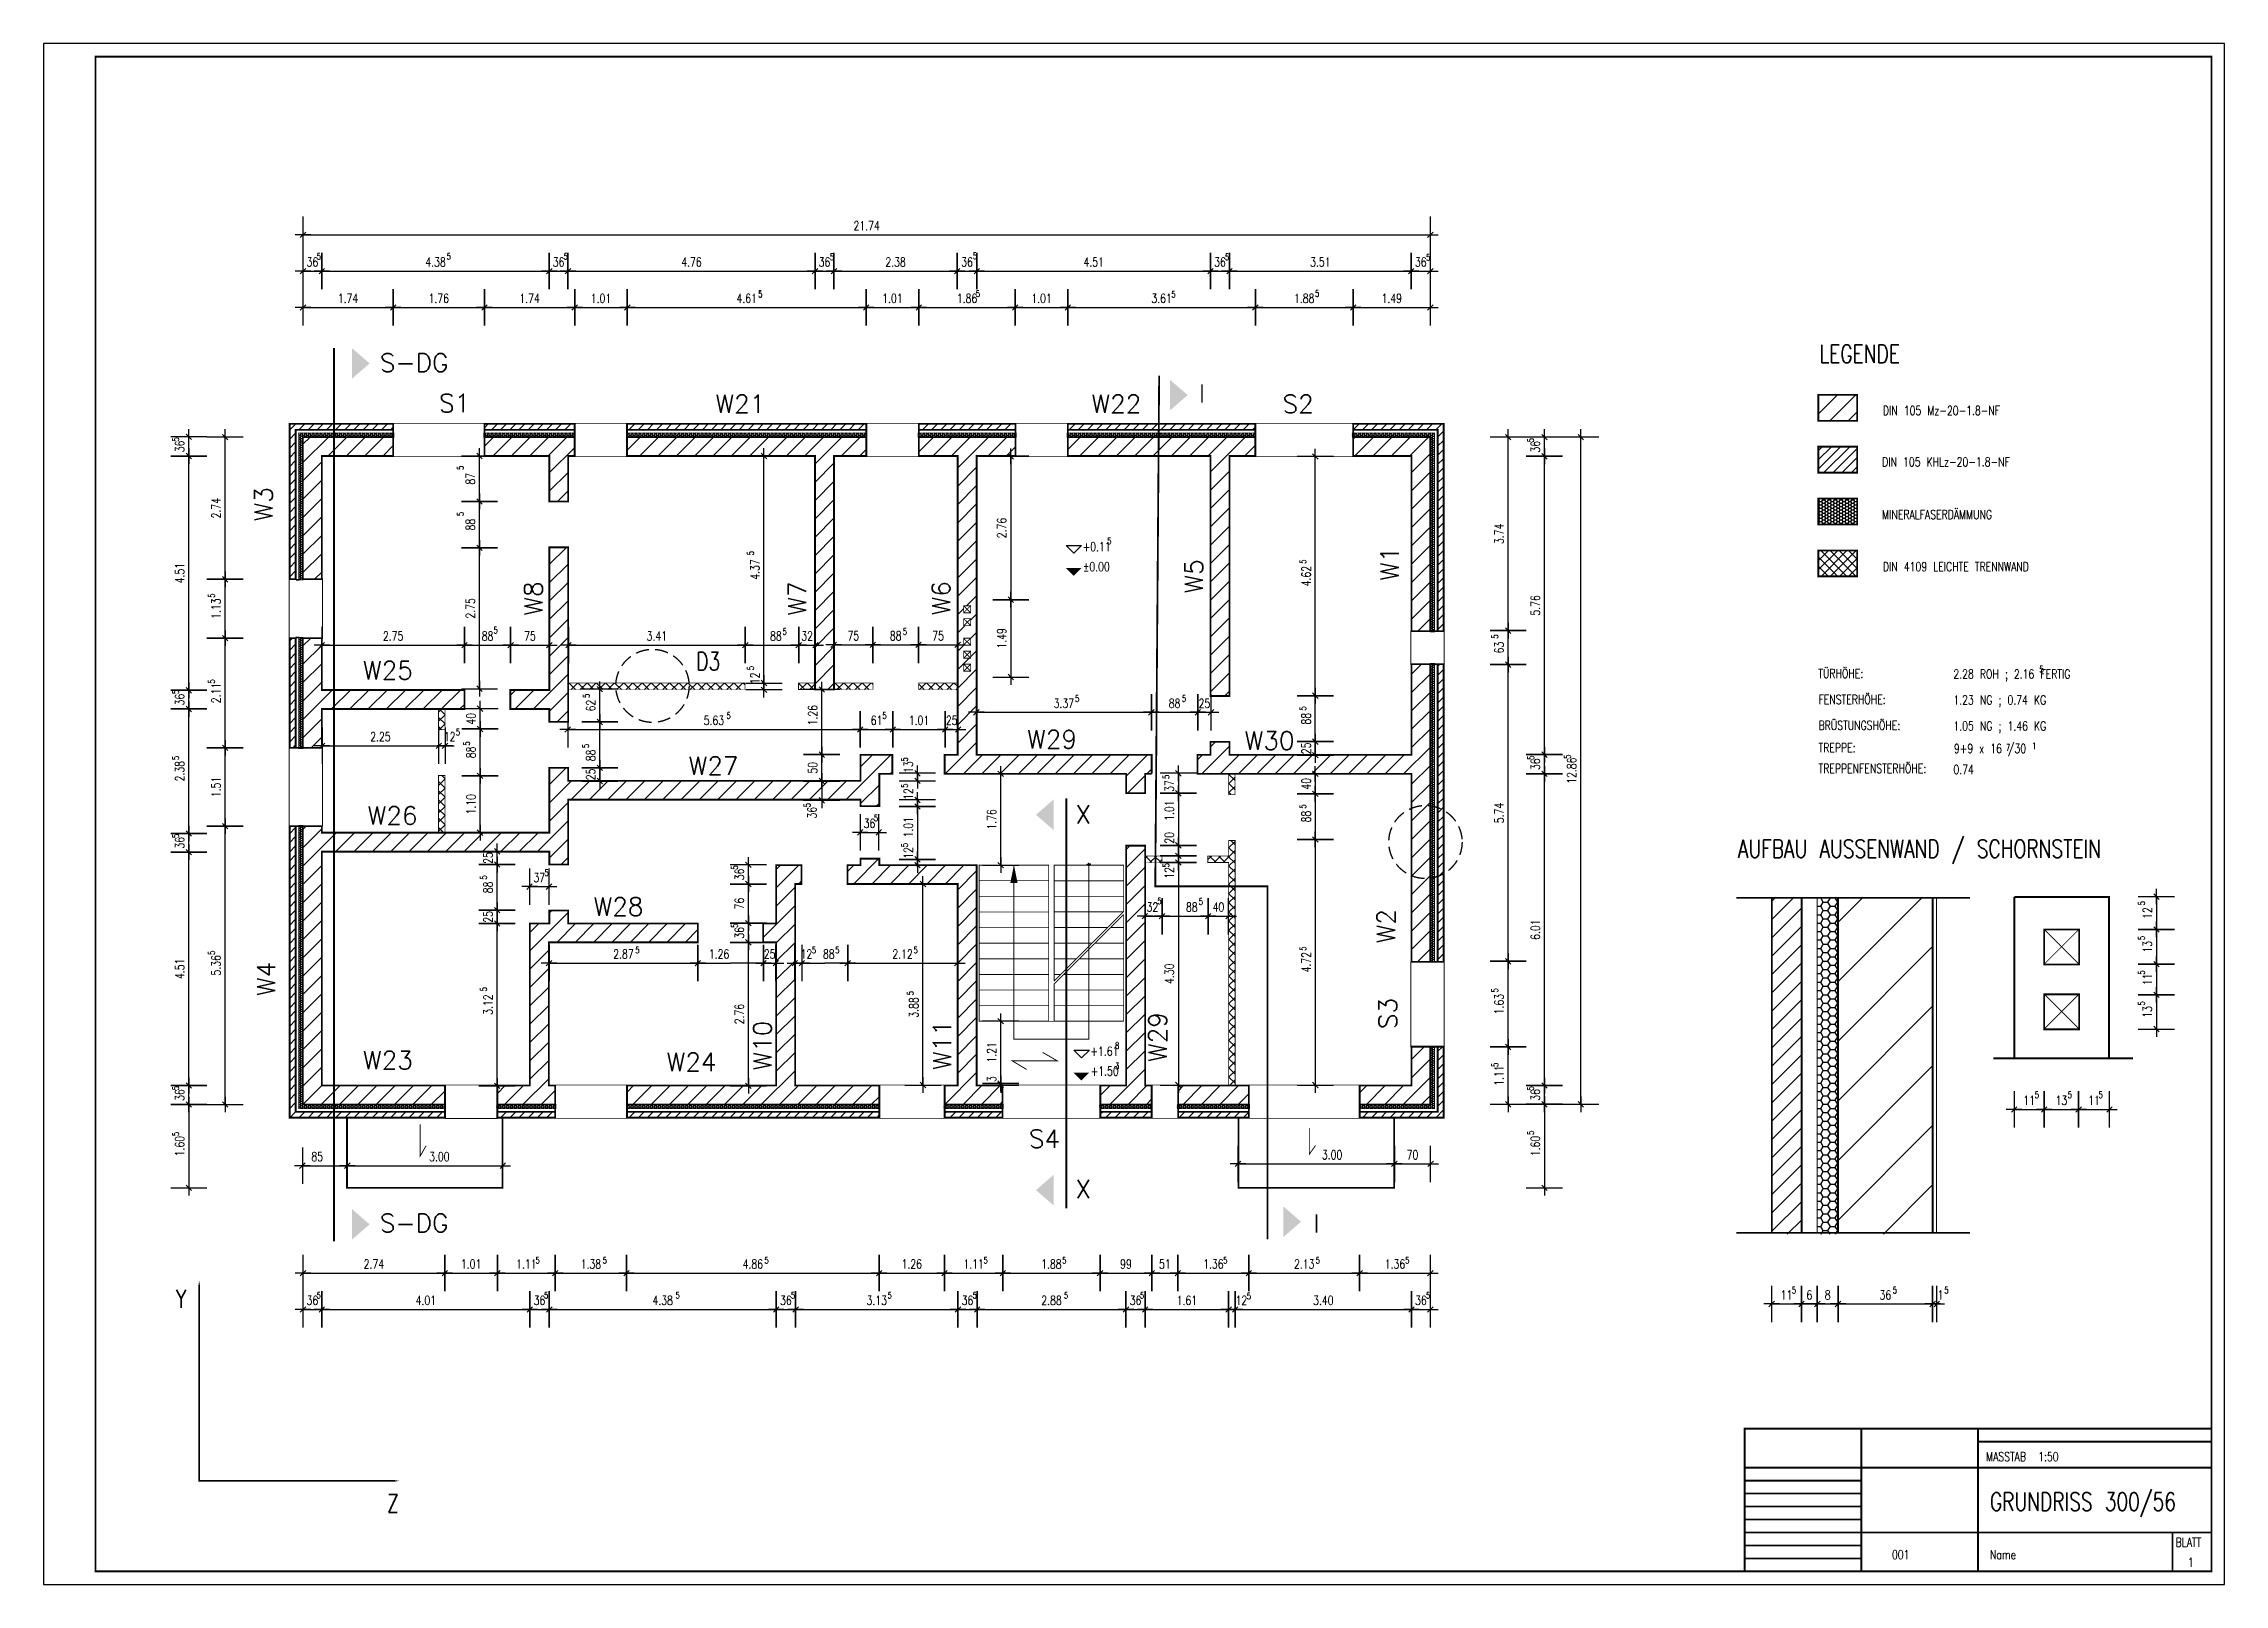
# Model space of a CAD drawing. Extents: x 0 to 42050, y 0 to 29700.
import ezdxf
from ezdxf.enums import TextEntityAlignment as Align

# ---------------------------------------------------------------- set-up
doc = ezdxf.new("R2010")
doc.units = 0
doc.header["$LTSCALE"] = 1000
doc.linetypes.add('GESTRICHELT2', pattern=[0.375, 0.25, -0.125])
doc.linetypes.add('STRICHPUNKT', pattern=[1, 0.5, -0.25, 0, -0.25])
doc.layers.get('0').update_dxf_attribs({"linetype": 'CONTINUOUS'})
doc.layers.get('DEFPOINTS').update_dxf_attribs({"linetype": 'CONTINUOUS'})
for name, color, linetype in [('BALKONE', 1, 'CONTINUOUS'), ('BEMASSUNG', 3, 'CONTINUOUS'), ('DAEMMUNG', 6, 'CONTINUOUS'), ('DETAILS', 1, 'GESTRICHELT2'), ('FENSTER', 8, 'CONTINUOUS'), ('LEGENDE', 7, 'CONTINUOUS'), ('LEGENDE-35', 2, 'CONTINUOUS'), ('LEGENDE-70', 1, 'CONTINUOUS'), ('MAUERWERK', 7, 'CONTINUOUS'), ('SCHNITTLINIEN', 1, 'STRICHPUNKT'), ('SCHORNSTEINE', 7, 'CONTINUOUS'), ('SCHRAFFUR-DAEMMUNG', 6, 'CONTINUOUS'), ('SCHRAFFUR-MAUER', 7, 'CONTINUOUS'), ('SCHRAFFUR-TRENNWAND', 5, 'CONTINUOUS'), ('SCHRAFFUR-VORMAUER', 7, 'CONTINUOUS'), ('SPANNRICHTUNG', 2, 'CONTINUOUS'), ('TRENNWAENDE', 5, 'CONTINUOUS'), ('TREPPE', 3, 'CONTINUOUS'), ('VORSATZSCHALLE', 7, 'CONTINUOUS')]:
    doc.layers.add(name, color=color, linetype=linetype)
doc.styles.get("Standard").update_dxf_attribs({"font": 'TXT.SHX', "width": 0.75, "height": 175})
doc.styles.add('STANDART', font='TXT.SHX', dxfattribs={"width": 0.75, "height": 175})
doc.dimstyles.get("Standard").update_dxf_attribs({"dimtxt": 2.5, "dimasz": 2.5, "dimexe": 1.25, "dimexo": 0.625, "dimtad": 1, "dimcen": 2.5, "dimazin": 3, "dimtfac": 1, "dimtmove": 0, "dimatfit": 3})

# ---------------------------------------------------------------- blocks, each defined once
blk = doc.blocks.new('*X0')
at = {"color": 0}
for p, q in [((11250, 21863.961031), (11501.038969, 22115)), ((11489.59236, 21750), (11854.59236, 22115)), ((11843.145751, 21750), (12208.145751, 22115)), ((12196.699141, 21750), (12561.699141, 22115)), ((12550.252532, 21750), (12915.252532, 22115)), ((12903.805922, 21750), (13268.805922, 22115)), ((13257.359313, 21750), (13622.359313, 22115)), ((13610.912703, 21750), (13975.912703, 22115)), ((13964.466094, 21750), (14329.466094, 22115)), ((14318.019485, 21750), (14683.019485, 22115)), ((14671.572875, 21750), (15036.572875, 22115)), ((14875, 21599.873734), (15390.126266, 22115)), ((15378.679656, 21750), (15743.679656, 22115)), ((15732.233047, 21750), (15865, 21882.766953)), ((14875, 21246.320344), (15240, 21611.320344)), ((14875, 20892.766953), (15240, 21257.766953)), ((14875, 20539.213562), (15240, 20904.213562)), ((14875, 20185.660172), (15240, 20550.660172)), ((14875, 19832.106781), (15240, 20197.106781)), ((14875, 19478.553391), (15240, 19843.553391)), ((14875, 19125), (15240, 19490)), ((14875, 18771.446609), (15240, 19136.446609)), ((14875, 18417.893219), (15240, 18782.893219)), ((14875, 18064.339828), (15240, 18429.339828)), ((14875, 17710.786438), (15240, 18075.786438)), ((14875, 17357.233047), (15240, 17722.233047)), ((15121.320344, 17250), (15240, 17368.679656))]:
    blk.add_line(p, q, dxfattribs=at)
blk = doc.blocks.new('*X1')
at = {"color": 0}
for p, q in [((5000, 21624.368671), (5490.631329, 22115)), ((5000, 21977.922061), (5137.077939, 22115)), ((5479.18472, 21750), (5844.18472, 22115)), ((5832.73811, 21750), (6197.73811, 22115)), ((6186.291501, 21750), (6551.291501, 22115)), ((6539.844892, 21750), (6740, 21950.155108)), ((5000, 21270.81528), (5365, 21635.81528)), ((5000, 20917.26189), (5365, 21282.26189)), ((5000, 20563.708499), (5365, 20928.708499)), ((5000, 20210.155108), (5365, 20575.155108)), ((5000, 19856.601718), (5365, 20221.601718)), ((5000, 19503.048327), (5365, 19868.048327)), ((5225.505063, 19375), (5365, 19514.494937))]:
    blk.add_line(p, q, dxfattribs=at)
blk = doc.blocks.new('*X2')
at = {"color": 0}
for p, q in [((8500, 21942.388155), (8672.611845, 22115)), ((8661.165235, 21750), (9026.165235, 22115)), ((9014.718626, 21750), (9379.718626, 22115)), ((9368.272016, 21750), (9733.272016, 22115)), ((9721.825407, 21750), (10086.825407, 22115)), ((9750, 21424.621202), (10240, 21914.621202)), ((9750, 21071.067812), (10115, 21436.067812)), ((9907.485579, 20875), (10115, 21082.514421))]:
    blk.add_line(p, q, dxfattribs=at)
blk = doc.blocks.new('*X3')
at = {"color": 0}
for p, q in [((19750, 21878.679656), (19986.320344, 22115)), ((19974.873734, 21750), (20339.873734, 22115)), ((20328.427125, 21750), (20693.427125, 22115)), ((20681.980515, 21750), (21046.980515, 22115)), ((21035.533906, 21750), (21400.533906, 22115)), ((21389.087297, 21750), (21754.087297, 22115)), ((21742.640687, 21750), (22107.640687, 22115)), ((22096.194078, 21750), (22461.194078, 22115)), ((22449.747468, 21750), (22814.747468, 22115)), ((22500, 21446.699141), (23168.300859, 22115)), ((23156.854249, 21750), (23365, 21958.145751)), ((22500, 21093.145751), (22865, 21458.145751)), ((22500, 20739.59236), (22865, 21104.59236)), ((22500, 20386.038969), (22865, 20751.038969)), ((22500, 20032.485579), (22865, 20397.485579)), ((22500, 19678.932188), (22865, 20043.932188)), ((22500, 19325.378798), (22865, 19690.378798)), ((22500, 18971.825407), (22865, 19336.825407)), ((22500, 18618.272016), (22865, 18983.272016)), ((22500, 18264.718626), (22865, 18629.718626)), ((22500, 17911.165235), (22865, 18276.165235)), ((22500, 17557.611845), (22865, 17922.611845)), ((22500, 17204.058454), (22865, 17569.058454)), ((22774.494937, 17125), (22865, 17215.505063))]:
    blk.add_line(p, q, dxfattribs=at)
blk = doc.blocks.new('*X4')
at = {"color": 0}
for p, q in [((25250, 22075.378798), (25289.621202, 22115)), ((25278.174593, 21750), (25643.174593, 22115)), ((25631.727984, 21750), (25996.727984, 22115)), ((25985.281374, 21750), (26350.281374, 22115)), ((26338.834765, 21750), (26703.834765, 22115)), ((26375, 21432.611845), (26740, 21797.611845)), ((26375, 21079.058454), (26740, 21444.058454)), ((26375, 20725.505063), (26740, 21090.505063)), ((26375, 20371.951673), (26740, 20736.951673)), ((26375, 20018.398282), (26740, 20383.398282)), ((26375, 19664.844892), (26740, 20029.844892)), ((26375, 19311.291501), (26740, 19676.291501)), ((26375, 18957.73811), (26740, 19322.73811)), ((26375, 18604.18472), (26740, 18969.18472)), ((26499.368671, 18375), (26740, 18615.631329))]:
    blk.add_line(p, q, dxfattribs=at)
blk = doc.blocks.new('*X5')
at = {"color": 0}
for p, q in [((26375, 17543.524548), (26571.475452, 17740)), ((26375, 17189.971157), (26740, 17554.971157)), ((26375, 16836.417767), (26740, 17201.417767)), ((26375, 16482.864376), (26740, 16847.864376)), ((26375, 16129.310986), (26740, 16494.310986)), ((22250, 15893.398282), (22346.601718, 15990)), ((22335.155108, 15625), (22865, 16154.844892)), ((22500, 16143.398282), (22596.601718, 16240)), ((22688.708499, 15625), (23053.708499, 15990)), ((23042.26189, 15625), (23407.26189, 15990)), ((23395.81528, 15625), (23760.81528, 15990)), ((23749.368671, 15625), (24114.368671, 15990)), ((24102.922061, 15625), (24467.922061, 15990)), ((24456.475452, 15625), (24821.475452, 15990)), ((24810.028843, 15625), (25175.028843, 15990)), ((25163.582233, 15625), (25528.582233, 15990)), ((25517.135624, 15625), (25882.135624, 15990)), ((25870.689014, 15625), (26235.689014, 15990)), ((26224.242405, 15625), (26740, 16140.757595)), ((26375, 15422.204204), (26740, 15787.204204)), ((26375, 15068.650814), (26740, 15433.650814)), ((26375, 14715.097423), (26740, 15080.097423)), ((26375, 14361.544033), (26740, 14726.544033)), ((26375, 14007.990642), (26740, 14372.990642)), ((26375, 13654.437252), (26740, 14019.437252)), ((26375, 13300.883861), (26740, 13665.883861)), ((26375, 12947.33047), (26740, 13312.33047)), ((26375, 12593.77708), (26740, 12958.77708)), ((26375, 12240.223689), (26740, 12605.223689)), ((26488.329701, 12000), (26740, 12251.670299))]:
    blk.add_line(p, q, dxfattribs=at)
blk = doc.blocks.new('*X6')
at = {"color": 0}
for p, q in [((9750, 19656.854249), (10083.145751, 19990)), ((9750, 19303.300859), (10115, 19668.300859)), ((9750, 18949.747468), (10115, 19314.747468)), ((9750, 18596.194078), (10115, 18961.194078)), ((9750, 18242.640687), (10115, 18607.640687)), ((9750, 17889.087297), (10115, 18254.087297)), ((9750, 17535.533906), (10115, 17900.533906)), ((9443.019485, 16875), (10115, 17546.980515)), ((9000, 17139.087297), (9100.912703, 17240)), ((9089.466094, 16875), (9454.466094, 17240)), ((9750, 16828.427125), (10115, 17193.427125)), ((9900.126266, 16625), (10115, 16839.873734))]:
    blk.add_line(p, q, dxfattribs=at)
blk = doc.blocks.new('*X7')
at = {"color": 0}
for p, q in [((5000, 18088.834765), (5151.165235, 18240)), ((5000, 17735.281374), (5365, 18100.281374)), ((5000, 17381.727984), (5365, 17746.727984)), ((5000, 17028.174593), (5365, 17393.174593)), ((5000, 16674.621202), (5565.378798, 17240)), ((5553.932188, 16875), (5918.932188, 17240)), ((5907.485579, 16875), (6272.485579, 17240)), ((6261.038969, 16875), (6626.038969, 17240)), ((6614.59236, 16875), (6979.59236, 17240)), ((6968.145751, 16875), (7333.145751, 17240)), ((7321.699141, 16875), (7686.699141, 17240)), ((7675.252532, 16875), (8040.252532, 17240)), ((8028.805922, 16875), (8115, 16961.194078)), ((5000, 16321.067812), (5365, 16686.067812)), ((5157.485579, 16125), (5365, 16332.514421))]:
    blk.add_line(p, q, dxfattribs=at)
blk = doc.blocks.new('*X8')
at = {"color": 0}
for p, q in [((9375, 12210.786438), (10115, 12950.786438)), ((9375, 12564.339828), (9550.660172, 12740)), ((9750, 12939.339828), (9800.660172, 12990)), ((9892.766953, 12375), (10257.766953, 12740)), ((10246.320344, 12375), (10611.320344, 12740)), ((10599.873734, 12375), (10964.873734, 12740)), ((10953.427125, 12375), (11318.427125, 12740)), ((11306.980515, 12375), (11671.980515, 12740)), ((11660.533906, 12375), (12025.533906, 12740)), ((12014.087297, 12375), (12379.087297, 12740)), ((12367.640687, 12375), (12615, 12622.359313)), ((9375, 11857.233047), (9740, 12222.233047)), ((9375, 11503.679656), (9740, 11868.679656)), ((9375, 11150.126266), (9740, 11515.126266)), ((9375, 10796.572875), (9740, 11161.572875)), ((9375, 10443.019485), (9740, 10808.019485)), ((9375, 10089.466094), (9740, 10454.466094)), ((9375, 9735.912703), (9740, 10100.912703)), ((9242.640687, 9250), (9740, 9747.359313)), ((8750, 9464.466094), (8900.533906, 9615)), ((8889.087297, 9250), (9254.087297, 9615)), ((9596.194078, 9250), (9865, 9518.805922))]:
    blk.add_line(p, q, dxfattribs=at)
blk = doc.blocks.new('*X9')
at = {"color": 0}
for p, q in [((14125, 13425.252532), (14564.747468, 13865)), ((14125, 13778.805922), (14211.194078, 13865)), ((14553.300859, 13500), (14615, 13561.699141)), ((13875, 12468.145751), (14490, 13083.145751)), ((14125, 13071.699141), (14490, 13436.699141)), ((14125, 12364.59236), (14490, 12729.59236)), ((14125, 12011.038969), (14490, 12376.038969)), ((14125, 11657.485579), (14490, 12022.485579)), ((14125, 11303.932188), (14490, 11668.932188)), ((14125, 10950.378798), (14490, 11315.378798)), ((14125, 10596.825407), (14490, 10961.825407)), ((14125, 10243.272016), (14490, 10608.272016)), ((14125, 9889.718626), (14490, 10254.718626)), ((13838.834765, 9250), (14490, 9901.165235)), ((11250, 9489.59236), (11375.40764, 9615)), ((11363.961031, 9250), (11728.961031, 9615)), ((11717.514421, 9250), (12082.514421, 9615)), ((12071.067812, 9250), (12436.067812, 9615)), ((12424.621202, 9250), (12789.621202, 9615)), ((12778.174593, 9250), (13143.174593, 9615)), ((13131.727984, 9250), (13496.727984, 9615)), ((13485.281374, 9250), (13850.281374, 9615)), ((14192.388155, 9250), (14557.388155, 9615)), ((14545.941546, 9250), (14910.941546, 9615)), ((14899.494937, 9250), (15264.494937, 9615)), ((15253.048327, 9250), (15618.048327, 9615)), ((15606.601718, 9250), (15971.601718, 9615)), ((15960.155108, 9250), (16115, 9404.844892))]:
    blk.add_line(p, q, dxfattribs=at)
blk = doc.blocks.new('*X10')
at = {"color": 0}
for p, q in [((15613.961031, 13500), (16103.961031, 13990)), ((15750, 13989.59236), (15750.40764, 13990)), ((15500, 13739.59236), (15625.40764, 13865)), ((15967.514421, 13500), (16332.514421, 13865)), ((16321.067812, 13500), (16686.067812, 13865)), ((16674.621202, 13500), (17039.621202, 13865)), ((17028.174593, 13500), (17393.174593, 13865)), ((17381.727984, 13500), (17746.727984, 13865)), ((17625, 13389.718626), (17990, 13754.718626)), ((17625, 13036.165235), (17990, 13401.165235)), ((17625, 12682.611845), (17990, 13047.611845)), ((17625, 12329.058454), (17990, 12694.058454)), ((17625, 11975.505063), (17990, 12340.505063)), ((17625, 11621.951673), (17990, 11986.951673)), ((17625, 11268.398282), (17990, 11633.398282)), ((17625, 10914.844892), (17990, 11279.844892)), ((17625, 10561.291501), (17990, 10926.291501)), ((17625, 10207.73811), (17990, 10572.73811)), ((17625, 9854.18472), (17990, 10219.18472)), ((17375, 9250.631329), (17990, 9865.631329)), ((17375, 9604.18472), (17385.81528, 9615)), ((17727.922061, 9250), (18092.922061, 9615)), ((18081.475452, 9250), (18446.475452, 9615)), ((18435.028843, 9250), (18490, 9304.971157))]:
    blk.add_line(p, q, dxfattribs=at)
blk = doc.blocks.new('*X11')
at = {"color": 0}
for p, q in [((20875, 14164.844892), (20950.155108, 14240)), ((20875, 13811.291501), (21240, 14176.291501)), ((20875, 13457.73811), (21240, 13822.73811)), ((20875, 13104.18472), (21240, 13469.18472)), ((20875, 12750.631329), (21240, 13115.631329)), ((20875, 12397.077939), (21240, 12762.077939)), ((20875, 12043.524548), (21240, 12408.524548)), ((20875, 11689.971157), (21240, 12054.971157)), ((20875, 11336.417767), (21240, 11701.417767)), ((20875, 10982.864376), (21240, 11347.864376)), ((20875, 10629.310986), (21240, 10994.310986)), ((20875, 10275.757595), (21240, 10640.757595)), ((20875, 9922.204204), (21240, 10287.204204)), ((20556.349186, 9250), (21240, 9933.650814)), ((20375, 9422.204204), (20567.795796, 9615)), ((20909.902577, 9250), (21274.902577, 9615)), ((21263.455967, 9250), (21365, 9351.544033))]:
    blk.add_line(p, q, dxfattribs=at)
blk = doc.blocks.new('*X12')
at = {"color": 0}
for p, q in [((21875, 9507.990642), (21982.009358, 9615)), ((21970.562748, 9250), (22335.562748, 9615)), ((22324.116139, 9250), (22689.116139, 9615)), ((22677.66953, 9250), (23042.66953, 9615)), ((23031.22292, 9250), (23240, 9458.77708))]:
    blk.add_line(p, q, dxfattribs=at)
blk = doc.blocks.new('*X13')
at = {"color": 0}
for p, q in [((26375, 10118.903346), (26621.096654, 10365)), ((26375, 9765.349955), (26740, 10130.349955)), ((26213.203436, 9250), (26740, 9776.796564)), ((25375, 9472.456736), (25517.543264, 9615)), ((25506.096654, 9250), (25871.096654, 9615)), ((25859.650045, 9250), (26224.650045, 9615)), ((26566.756826, 9250), (26740, 9423.243174))]:
    blk.add_line(p, q, dxfattribs=at)
blk = doc.blocks.new('*X14')
at = {"color": 0}
for p, q in [((15471.194078, 15125), (16336.194078, 15990)), ((15750, 15757.359313), (15982.640687, 15990)), ((9750, 15414.213562), (10075.786438, 15740)), ((16324.747468, 15625), (16365, 15665.252532)), ((9750, 15060.660172), (10179.339828, 15490)), ((10167.893219, 15125), (10532.893219, 15490)), ((10521.446609, 15125), (10886.446609, 15490)), ((10875, 15125), (11240, 15490)), ((11228.553391, 15125), (11593.553391, 15490)), ((11582.106781, 15125), (11947.106781, 15490)), ((11935.660172, 15125), (12300.660172, 15490)), ((12289.213562, 15125), (12654.213562, 15490)), ((12642.766953, 15125), (13007.766953, 15490)), ((12996.320344, 15125), (13361.320344, 15490)), ((13349.873734, 15125), (13714.873734, 15490)), ((13703.427125, 15125), (14068.427125, 15490)), ((14056.980515, 15125), (14421.980515, 15490)), ((14410.533906, 15125), (14775.533906, 15490)), ((14764.087297, 15125), (15129.087297, 15490)), ((15117.640687, 15125), (15482.640687, 15490)), ((15750, 15050.252532), (16115, 15415.252532)), ((9521.446609, 14125), (10115, 14718.553391)), ((9750, 14707.106781), (10115, 15072.106781)), ((16053.300859, 15000), (16115, 15061.699141)), ((5000, 14553.300859), (5061.699141, 14615)), ((5000, 14199.747468), (5365, 14564.747468)), ((5000, 13846.194078), (5643.805922, 14490)), ((5632.359313, 14125), (5997.359313, 14490)), ((5985.912703, 14125), (6350.912703, 14490)), ((6339.466094, 14125), (6704.466094, 14490)), ((6693.019485, 14125), (7058.019485, 14490)), ((7046.572875, 14125), (7411.572875, 14490)), ((7400.126266, 14125), (7765.126266, 14490)), ((7753.679656, 14125), (8118.679656, 14490)), ((8107.233047, 14125), (8472.233047, 14490)), ((8460.786438, 14125), (8825.786438, 14490)), ((8814.339828, 14125), (9179.339828, 14490)), ((9167.893219, 14125), (9532.893219, 14490)), ((9750, 14000), (10115, 14365)), ((9978.553391, 13875), (10115, 14011.446609)), ((5000, 13492.640687), (5365, 13857.640687)), ((5000, 13139.087297), (5365, 13504.087297)), ((5000, 12785.533906), (5365, 13150.533906)), ((5000, 12431.980515), (5365, 12796.980515)), ((5000, 12078.427125), (5365, 12443.427125)), ((5000, 11724.873734), (5365, 12089.873734)), ((5000, 11371.320344), (5365, 11736.320344)), ((5000, 11017.766953), (5365, 11382.766953)), ((5000, 10664.213562), (5365, 11029.213562)), ((5000, 10310.660172), (5365, 10675.660172)), ((5000, 9957.106781), (5365, 10322.106781)), ((5000, 9603.553391), (5365, 9968.553391)), ((5000, 9250), (5365, 9615)), ((5353.553391, 9250), (5718.553391, 9615)), ((5707.106781, 9250), (6072.106781, 9615)), ((6060.660172, 9250), (6425.660172, 9615)), ((6414.213562, 9250), (6779.213562, 9615)), ((6767.766953, 9250), (7132.766953, 9615)), ((7121.320344, 9250), (7486.320344, 9615)), ((7474.873734, 9250), (7740, 9515.126266))]:
    blk.add_line(p, q, dxfattribs=at)
blk = doc.blocks.new('*X15')
at = {"color": 0}
for p, q in [((8500, 22295.941546), (8574.058454, 22370)), ((8635.835149, 22255), (8750.835149, 22370)), ((8812.611845, 22255), (8927.611845, 22370)), ((8989.38854, 22255), (9104.38854, 22370)), ((9166.165235, 22255), (9281.165235, 22370)), ((9342.94193, 22255), (9457.94193, 22370)), ((9519.718626, 22255), (9634.718626, 22370)), ((9696.495321, 22255), (9811.495321, 22370)), ((9873.272016, 22255), (9988.272016, 22370)), ((10050.048712, 22255), (10165.048712, 22370)), ((10226.825407, 22255), (10240, 22268.174593))]:
    blk.add_line(p, q, dxfattribs=at)
blk = doc.blocks.new('*X16')
at = {"color": 0}
for p, q in [((11287.485579, 22255), (11402.485579, 22370)), ((11464.262274, 22255), (11579.262274, 22370)), ((11641.038969, 22255), (11756.038969, 22370)), ((11817.815665, 22255), (11932.815665, 22370)), ((11994.59236, 22255), (12109.59236, 22370)), ((12171.369055, 22255), (12286.369055, 22370)), ((12348.145751, 22255), (12463.145751, 22370)), ((12524.922446, 22255), (12639.922446, 22370)), ((12701.699141, 22255), (12816.699141, 22370)), ((12878.475836, 22255), (12993.475836, 22370)), ((13055.252532, 22255), (13170.252532, 22370)), ((13232.029227, 22255), (13347.029227, 22370)), ((13408.805922, 22255), (13523.805922, 22370)), ((13585.582618, 22255), (13700.582618, 22370)), ((13762.359313, 22255), (13877.359313, 22370)), ((13939.136008, 22255), (14054.136008, 22370)), ((14115.912703, 22255), (14230.912703, 22370)), ((14292.689399, 22255), (14407.689399, 22370)), ((14469.466094, 22255), (14584.466094, 22370)), ((14646.242789, 22255), (14761.242789, 22370)), ((14823.019485, 22255), (14938.019485, 22370)), ((14999.79618, 22255), (15114.79618, 22370)), ((15176.572875, 22255), (15291.572875, 22370)), ((15353.349571, 22255), (15468.349571, 22370)), ((15530.126266, 22255), (15645.126266, 22370)), ((15706.902961, 22255), (15821.902961, 22370))]:
    blk.add_line(p, q, dxfattribs=at)
blk = doc.blocks.new('*X17')
at = {"color": 0}
for p, q in [((16875, 22362.436867), (16882.563133, 22370)), ((16944.339828, 22255), (17059.339828, 22370)), ((17121.116524, 22255), (17236.116524, 22370)), ((17297.893219, 22255), (17412.893219, 22370)), ((17474.669914, 22255), (17589.669914, 22370)), ((17651.446609, 22255), (17766.446609, 22370)), ((17828.223305, 22255), (17943.223305, 22370)), ((18005, 22255), (18120, 22370)), ((18181.776695, 22255), (18296.776695, 22370)), ((18358.553391, 22255), (18473.553391, 22370)), ((18535.330086, 22255), (18650.330086, 22370)), ((18712.106781, 22255), (18740, 22282.893219))]:
    blk.add_line(p, q, dxfattribs=at)
blk = doc.blocks.new('*X18')
at = {"color": 0}
for p, q in [((4745, 22253.252147), (4861.747853, 22370)), ((4923.524548, 22255), (5038.524548, 22370)), ((5100.301243, 22255), (5215.301243, 22370)), ((5277.077939, 22255), (5392.077939, 22370)), ((5453.854634, 22255), (5568.854634, 22370)), ((5630.631329, 22255), (5745.631329, 22370)), ((5807.408025, 22255), (5922.408025, 22370)), ((5984.18472, 22255), (6099.18472, 22370)), ((6160.961415, 22255), (6275.961415, 22370)), ((6337.73811, 22255), (6452.73811, 22370)), ((6514.514806, 22255), (6629.514806, 22370)), ((6691.291501, 22255), (6740, 22303.708499)), ((4745, 22076.475452), (4860, 22191.475452)), ((4745, 21899.698757), (4860, 22014.698757)), ((4745, 21722.922061), (4860, 21837.922061)), ((4745, 21546.145366), (4860, 21661.145366)), ((4745, 21369.368671), (4860, 21484.368671)), ((4745, 21192.591975), (4860, 21307.591975)), ((4745, 21015.81528), (4860, 21130.81528)), ((4745, 20839.038585), (4860, 20954.038585)), ((4745, 20662.26189), (4860, 20777.26189)), ((4745, 20485.485194), (4860, 20600.485194)), ((4745, 20308.708499), (4860, 20423.708499)), ((4745, 20131.931804), (4860, 20246.931804)), ((4745, 19955.155108), (4860, 20070.155108)), ((4745, 19778.378413), (4860, 19893.378413)), ((4745, 19601.601718), (4860, 19716.601718)), ((4745, 19424.825023), (4860, 19539.825023))]:
    blk.add_line(p, q, dxfattribs=at)
blk = doc.blocks.new('*X19')
at = {"color": 0}
for p, q in [((4745, 18187.388155), (4797.611845, 18240)), ((4745, 18010.61146), (4860, 18125.61146)), ((4745, 17833.834765), (4860, 17948.834765)), ((4745, 17657.05807), (4860, 17772.05807)), ((4745, 17480.281374), (4860, 17595.281374)), ((4745, 17303.504679), (4860, 17418.504679)), ((4745, 17126.727984), (4860, 17241.727984)), ((4745, 16949.951288), (4860, 17064.951288)), ((4745, 16773.174593), (4860, 16888.174593)), ((4745, 16596.397898), (4860, 16711.397898)), ((4745, 16419.621202), (4860, 16534.621202)), ((4745, 16242.844507), (4860, 16357.844507)), ((4803.932188, 16125), (4860, 16181.067812))]:
    blk.add_line(p, q, dxfattribs=at)
blk = doc.blocks.new('*X20')
at = {"color": 0}
for p, q in [((4745, 14475.077554), (4860, 14590.077554)), ((4745, 14298.300859), (4860, 14413.300859)), ((4745, 14121.524164), (4860, 14236.524164)), ((4745, 13944.747468), (4860, 14059.747468)), ((4745, 13767.970773), (4860, 13882.970773)), ((4745, 13591.194078), (4860, 13706.194078)), ((4745, 13414.417382), (4860, 13529.417382)), ((4745, 13237.640687), (4860, 13352.640687)), ((4745, 13060.863992), (4860, 13175.863992)), ((4745, 12884.087297), (4860, 12999.087297)), ((4745, 12707.310601), (4860, 12822.310601)), ((4745, 12530.533906), (4860, 12645.533906)), ((4745, 12353.757211), (4860, 12468.757211)), ((4745, 12176.980515), (4860, 12291.980515)), ((4745, 12000.20382), (4860, 12115.20382)), ((4745, 11823.427125), (4860, 11938.427125)), ((4745, 11646.650429), (4860, 11761.650429)), ((4745, 11469.873734), (4860, 11584.873734)), ((4745, 11293.097039), (4860, 11408.097039)), ((4745, 11116.320344), (4860, 11231.320344)), ((4745, 10939.543648), (4860, 11054.543648)), ((4745, 10762.766953), (4860, 10877.766953)), ((4745, 10585.990258), (4860, 10700.990258)), ((4745, 10409.213562), (4860, 10524.213562)), ((4745, 10232.436867), (4860, 10347.436867)), ((4745, 10055.660172), (4860, 10170.660172)), ((4745, 9878.883476), (4860, 9993.883476)), ((4745, 9702.106781), (4860, 9817.106781)), ((4745, 9525.330086), (4860, 9640.330086)), ((4745, 9348.553391), (4860, 9463.553391)), ((4745, 9171.776695), (4860, 9286.776695)), ((4745, 8995), (4860, 9110)), ((4921.776695, 8995), (5036.776695, 9110)), ((5098.553391, 8995), (5213.553391, 9110)), ((5275.330086, 8995), (5390.330086, 9110)), ((5452.106781, 8995), (5567.106781, 9110)), ((5628.883476, 8995), (5743.883476, 9110)), ((5805.660172, 8995), (5920.660172, 9110)), ((5982.436867, 8995), (6097.436867, 9110)), ((6159.213562, 8995), (6274.213562, 9110)), ((6335.990258, 8995), (6450.990258, 9110)), ((6512.766953, 8995), (6627.766953, 9110)), ((6689.543648, 8995), (6804.543648, 9110)), ((6866.320344, 8995), (6981.320344, 9110)), ((7043.097039, 8995), (7158.097039, 9110)), ((7219.873734, 8995), (7334.873734, 9110)), ((7396.650429, 8995), (7511.650429, 9110)), ((7573.427125, 8995), (7688.427125, 9110))]:
    blk.add_line(p, q, dxfattribs=at)
blk = doc.blocks.new('*X21')
at = {"color": 0}
for p, q in [((8810.863992, 8995), (8925.863992, 9110)), ((8987.640687, 8995), (9102.640687, 9110)), ((9164.417382, 8995), (9279.417382, 9110)), ((9341.194078, 8995), (9456.194078, 9110)), ((9517.970773, 8995), (9632.970773, 9110)), ((9694.747468, 8995), (9809.747468, 9110))]:
    blk.add_line(p, q, dxfattribs=at)
blk = doc.blocks.new('*X22')
at = {"color": 0}
for p, q in [((11285.737726, 8995), (11400.737726, 9110)), ((11462.514421, 8995), (11577.514421, 9110)), ((11639.291117, 8995), (11754.291117, 9110)), ((11816.067812, 8995), (11931.067812, 9110)), ((11992.844507, 8995), (12107.844507, 9110)), ((12169.621202, 8995), (12284.621202, 9110)), ((12346.397898, 8995), (12461.397898, 9110)), ((12523.174593, 8995), (12638.174593, 9110)), ((12699.951288, 8995), (12814.951288, 9110)), ((12876.727984, 8995), (12991.727984, 9110)), ((13053.504679, 8995), (13168.504679, 9110)), ((13230.281374, 8995), (13345.281374, 9110)), ((13407.05807, 8995), (13522.05807, 9110)), ((13583.834765, 8995), (13698.834765, 9110)), ((13760.61146, 8995), (13875.61146, 9110)), ((13937.388155, 8995), (14052.388155, 9110)), ((14114.164851, 8995), (14229.164851, 9110)), ((14290.941546, 8995), (14405.941546, 9110)), ((14467.718241, 8995), (14582.718241, 9110)), ((14644.494937, 8995), (14759.494937, 9110)), ((14821.271632, 8995), (14936.271632, 9110)), ((14998.048327, 8995), (15113.048327, 9110)), ((15174.825023, 8995), (15289.825023, 9110)), ((15351.601718, 8995), (15466.601718, 9110)), ((15528.378413, 8995), (15643.378413, 9110)), ((15705.155108, 8995), (15820.155108, 9110)), ((15881.931804, 8995), (15996.931804, 9110)), ((16058.708499, 8995), (16115, 9051.291501))]:
    blk.add_line(p, q, dxfattribs=at)
blk = doc.blocks.new('*X23')
at = {"color": 0}
for p, q in [((17375, 9073.854634), (17411.145366, 9110)), ((17472.922061, 8995), (17587.922061, 9110)), ((17649.698757, 8995), (17764.698757, 9110)), ((17826.475452, 8995), (17941.475452, 9110)), ((18003.252147, 8995), (18118.252147, 9110)), ((18180.028843, 8995), (18295.028843, 9110)), ((18356.805538, 8995), (18471.805538, 9110))]:
    blk.add_line(p, q, dxfattribs=at)
blk = doc.blocks.new('*X24')
at = {"color": 0}
for p, q in [((20375, 9068.650814), (20416.349186, 9110)), ((20478.125881, 8995), (20593.125881, 9110)), ((20654.902577, 8995), (20769.902577, 9110)), ((20831.679272, 8995), (20946.679272, 9110)), ((21008.455967, 8995), (21123.455967, 9110)), ((21185.232663, 8995), (21300.232663, 9110)), ((21362.009358, 8995), (21365, 8997.990642))]:
    blk.add_line(p, q, dxfattribs=at)
blk = doc.blocks.new('*X25')
at = {"color": 0}
for p, q in [((21892.339444, 8995), (22007.339444, 9110)), ((22069.116139, 8995), (22184.116139, 9110)), ((22245.892834, 8995), (22360.892834, 9110)), ((22422.66953, 8995), (22537.66953, 9110)), ((22599.446225, 8995), (22714.446225, 9110)), ((22776.22292, 8995), (22891.22292, 9110)), ((22952.999616, 8995), (23067.999616, 9110)), ((23129.776311, 8995), (23240, 9105.223689))]:
    blk.add_line(p, q, dxfattribs=at)
blk = doc.blocks.new('*X26')
at = {"color": 0}
for p, q in [((19772.766953, 22255), (19887.766953, 22370)), ((19949.543648, 22255), (20064.543648, 22370)), ((20126.320344, 22255), (20241.320344, 22370)), ((20303.097039, 22255), (20418.097039, 22370)), ((20479.873734, 22255), (20594.873734, 22370)), ((20656.650429, 22255), (20771.650429, 22370)), ((20833.427125, 22255), (20948.427125, 22370)), ((21010.20382, 22255), (21125.20382, 22370)), ((21186.980515, 22255), (21301.980515, 22370)), ((21363.757211, 22255), (21478.757211, 22370)), ((21540.533906, 22255), (21655.533906, 22370)), ((21717.310601, 22255), (21832.310601, 22370)), ((21894.087297, 22255), (22009.087297, 22370)), ((22070.863992, 22255), (22185.863992, 22370)), ((22247.640687, 22255), (22362.640687, 22370)), ((22424.417382, 22255), (22539.417382, 22370)), ((22601.194078, 22255), (22716.194078, 22370)), ((22777.970773, 22255), (22892.970773, 22370)), ((22954.747468, 22255), (23069.747468, 22370)), ((23131.524164, 22255), (23246.524164, 22370)), ((23308.300859, 22255), (23365, 22311.699141))]:
    blk.add_line(p, q, dxfattribs=at)
blk = doc.blocks.new('*X27')
at = {"color": 0}
for p, q in [((25252.844507, 22255), (25367.844507, 22370)), ((25429.621202, 22255), (25544.621202, 22370)), ((25606.397898, 22255), (25721.397898, 22370)), ((25783.174593, 22255), (25898.174593, 22370)), ((25959.951288, 22255), (26074.951288, 22370)), ((26136.727984, 22255), (26251.727984, 22370)), ((26313.504679, 22255), (26428.504679, 22370)), ((26490.281374, 22255), (26605.281374, 22370)), ((26667.05807, 22255), (26782.05807, 22370)), ((26843.834765, 22255), (26958.834765, 22370)), ((26880, 22114.38854), (26995, 22229.38854)), ((26880, 21937.611845), (26995, 22052.611845)), ((26880, 21760.835149), (26995, 21875.835149)), ((26880, 21584.058454), (26995, 21699.058454)), ((26880, 21407.281759), (26995, 21522.281759)), ((26880, 21230.505063), (26995, 21345.505063)), ((26880, 21053.728368), (26995, 21168.728368)), ((26880, 20876.951673), (26995, 20991.951673)), ((26880, 20700.174977), (26995, 20815.174977)), ((26880, 20523.398282), (26995, 20638.398282)), ((26880, 20346.621587), (26995, 20461.621587)), ((26880, 20169.844892), (26995, 20284.844892)), ((26880, 19993.068196), (26995, 20108.068196)), ((26880, 19816.291501), (26995, 19931.291501)), ((26880, 19639.514806), (26995, 19754.514806)), ((26880, 19462.73811), (26995, 19577.73811)), ((26880, 19285.961415), (26995, 19400.961415)), ((26880, 19109.18472), (26995, 19224.18472)), ((26880, 18932.408025), (26995, 19047.408025)), ((26880, 18755.631329), (26995, 18870.631329)), ((26880, 18578.854634), (26995, 18693.854634)), ((26880, 18402.077939), (26995, 18517.077939))]:
    blk.add_line(p, q, dxfattribs=at)
blk = doc.blocks.new('*X28')
at = {"color": 0}
for p, q in [((26880, 17694.971157), (26925.028843, 17740)), ((26880, 17518.194462), (26995, 17633.194462)), ((26880, 17341.417767), (26995, 17456.417767)), ((26880, 17164.641072), (26995, 17279.641072)), ((26880, 16987.864376), (26995, 17102.864376)), ((26880, 16811.087681), (26995, 16926.087681)), ((26880, 16634.310986), (26995, 16749.310986)), ((26880, 16457.53429), (26995, 16572.53429)), ((26880, 16280.757595), (26995, 16395.757595)), ((26880, 16103.9809), (26995, 16218.9809)), ((26880, 15927.204204), (26995, 16042.204204)), ((26880, 15750.427509), (26995, 15865.427509)), ((26880, 15573.650814), (26995, 15688.650814)), ((26880, 15396.874119), (26995, 15511.874119)), ((26880, 15220.097423), (26995, 15335.097423)), ((26880, 15043.320728), (26995, 15158.320728)), ((26880, 14866.544033), (26995, 14981.544033)), ((26880, 14689.767337), (26995, 14804.767337)), ((26880, 14512.990642), (26995, 14627.990642)), ((26880, 14336.213947), (26995, 14451.213947)), ((26880, 14159.437252), (26995, 14274.437252)), ((26880, 13982.660556), (26995, 14097.660556)), ((26880, 13805.883861), (26995, 13920.883861)), ((26880, 13629.107166), (26995, 13744.107166)), ((26880, 13452.33047), (26995, 13567.33047)), ((26880, 13275.553775), (26995, 13390.553775)), ((26880, 13098.77708), (26995, 13213.77708)), ((26880, 12922.000384), (26995, 13037.000384)), ((26880, 12745.223689), (26995, 12860.223689)), ((26880, 12568.446994), (26995, 12683.446994)), ((26880, 12391.670299), (26995, 12506.670299)), ((26880, 12214.893603), (26995, 12329.893603)), ((26880, 12038.116908), (26995, 12153.116908))]:
    blk.add_line(p, q, dxfattribs=at)
blk = doc.blocks.new('*X29')
at = {"color": 0}
for p, q in [((26880, 10270.349955), (26974.650045, 10365)), ((26880, 10093.57326), (26995, 10208.57326)), ((26880, 9916.796564), (26995, 10031.796564)), ((26880, 9740.019869), (26995, 9855.019869)), ((26880, 9563.243174), (26995, 9678.243174)), ((26880, 9386.466479), (26995, 9501.466479)), ((26880, 9209.689783), (26995, 9324.689783)), ((25427.87335, 8995), (25542.87335, 9110)), ((25604.650045, 8995), (25719.650045, 9110)), ((25781.42674, 8995), (25896.42674, 9110)), ((25958.203436, 8995), (26073.203436, 9110)), ((26134.980131, 8995), (26249.980131, 9110)), ((26311.756826, 8995), (26426.756826, 9110)), ((26488.533521, 8995), (26603.533521, 9110)), ((26665.310217, 8995), (26780.310217, 9110)), ((26842.086912, 8995), (26995, 9147.913088))]:
    blk.add_line(p, q, dxfattribs=at)
blk = doc.blocks.new('*X30')
at = {"color": 0}
for p, q in [((21240, 13999.514806), (21280.485194, 14040)), ((21371.42674, 13915), (21246.42674, 14040)), ((21332.26189, 13915), (21457.26189, 14040)), ((21548.203436, 13915), (21423.203436, 14040)), ((21509.038585, 13915), (21565, 13970.961415))]:
    blk.add_line(p, q, dxfattribs=at)
blk = doc.blocks.new('*X31')
at = {"color": 0}
for p, q in [((22850, 15609.514806), (22865.485194, 15625)), ((22975, 15493.407256), (22850, 15618.407256)), ((22850, 15432.73811), (22975, 15557.73811)), ((22975, 15316.63056), (22850, 15441.63056)), ((22850, 15255.961415), (22975, 15380.961415)), ((22889.853865, 15225), (22850, 15264.853865))]:
    blk.add_line(p, q, dxfattribs=at)
blk = doc.blocks.new('*X32')
at = {"color": 0}
for p, q in [((22850, 14195.301243), (22975, 14320.301243)), ((22975, 14255.970389), (22890.970389, 14340)), ((22450, 13972.077939), (22517.922061, 14040)), ((22608.863607, 13915), (22483.863607, 14040)), ((22569.698757, 13915), (22694.698757, 14040)), ((22785.640303, 13915), (22660.640303, 14040)), ((22746.475452, 13915), (22975, 14143.524548)), ((22975, 13902.416998), (22837.416998, 14040)), ((22975, 14079.193693), (22850, 14204.193693)), ((22850, 13841.747853), (22975, 13966.747853)), ((22975, 13725.640303), (22850, 13850.640303)), ((22850, 13664.971157), (22975, 13789.971157)), ((22975, 13548.863607), (22850, 13673.863607)), ((22850, 13488.194462), (22975, 13613.194462)), ((22975, 13372.086912), (22850, 13497.086912)), ((22850, 13311.417767), (22975, 13436.417767)), ((22975, 13195.310217), (22850, 13320.310217)), ((22850, 13134.641072), (22975, 13259.641072)), ((22975, 13018.533521), (22850, 13143.533521)), ((22850, 12957.864376), (22975, 13082.864376)), ((22975, 12841.756826), (22850, 12966.756826)), ((22850, 12781.087681), (22975, 12906.087681)), ((22975, 12664.980131), (22850, 12789.980131)), ((22850, 12604.310986), (22975, 12729.310986)), ((22975, 12488.203436), (22850, 12613.203436)), ((22850, 12427.53429), (22975, 12552.53429)), ((22975, 12311.42674), (22850, 12436.42674)), ((22850, 12250.757595), (22975, 12375.757595)), ((22975, 12134.650045), (22850, 12259.650045)), ((22850, 12073.9809), (22975, 12198.9809)), ((22975, 11957.87335), (22850, 12082.87335)), ((22850, 11897.204204), (22975, 12022.204204)), ((22975, 11781.096654), (22850, 11906.096654)), ((22850, 11720.427509), (22975, 11845.427509)), ((22975, 11604.319959), (22850, 11729.319959)), ((22850, 11543.650814), (22975, 11668.650814)), ((22975, 11427.543264), (22850, 11552.543264)), ((22850, 11366.874119), (22975, 11491.874119)), ((22975, 11250.766569), (22850, 11375.766569)), ((22850, 11190.097423), (22975, 11315.097423)), ((22975, 11073.989873), (22850, 11198.989873)), ((22850, 11013.320728), (22975, 11138.320728)), ((22975, 10897.213178), (22850, 11022.213178)), ((22850, 10836.544033), (22975, 10961.544033)), ((22975, 10720.436483), (22850, 10845.436483)), ((22850, 10659.767337), (22975, 10784.767337)), ((22975, 10543.659787), (22850, 10668.659787)), ((22850, 10482.990642), (22975, 10607.990642)), ((22975, 10366.883092), (22850, 10491.883092)), ((22850, 10306.213947), (22975, 10431.213947)), ((22975, 10190.106397), (22850, 10315.106397)), ((22850, 10129.437252), (22975, 10254.437252)), ((22975, 10013.329701), (22850, 10138.329701)), ((22850, 9952.660556), (22975, 10077.660556)), ((22975, 9836.553006), (22850, 9961.553006)), ((22850, 9775.883861), (22975, 9900.883861)), ((22975, 9659.776311), (22850, 9784.776311)), ((22865.892834, 9615), (22975, 9724.107166))]:
    blk.add_line(p, q, dxfattribs=at)
blk = doc.blocks.new('*X33')
at = {"color": 0}
for p, q in [((7615, 16814.747468), (7675.252532, 16875)), ((7740, 16763.048327), (7628.048327, 16875)), ((7615, 16637.970773), (7740, 16762.970773)), ((7740, 16586.271632), (7615, 16711.271632)), ((7674.494937, 16475), (7615, 16534.494937)), ((7628.805922, 16475), (7740, 16586.194078))]:
    blk.add_line(p, q, dxfattribs=at)
blk = doc.blocks.new('*X34')
at = {"color": 0}
for p, q in [((7615, 15577.310601), (7627.689399, 15590)), ((7740, 15525.61146), (7675.61146, 15590)), ((7615, 15400.533906), (7740, 15525.533906)), ((7740, 15348.834765), (7615, 15473.834765)), ((7615, 15223.757211), (7740, 15348.757211)), ((7740, 15172.05807), (7615, 15297.05807)), ((7615, 15046.980515), (7740, 15171.980515)), ((7740, 14995.281374), (7615, 15120.281374)), ((7615, 14870.20382), (7740, 14995.20382)), ((7740, 14818.504679), (7615, 14943.504679)), ((7615, 14693.427125), (7740, 14818.427125)), ((7740, 14641.727984), (7615, 14766.727984)), ((7615, 14516.650429), (7740, 14641.650429)), ((7714.951288, 14490), (7615, 14589.951288))]:
    blk.add_line(p, q, dxfattribs=at)
blk = doc.blocks.new('*X35')
at = {"color": 0}
for p, q in [((10115, 17370.20382), (10119.79618, 17375)), ((10258.252147, 17250), (10133.252147, 17375)), ((10171.572875, 17250), (10296.572875, 17375)), ((10435.028843, 17250), (10310.028843, 17375)), ((10348.349571, 17250), (10473.349571, 17375)), ((10611.805538, 17250), (10486.805538, 17375)), ((10525.126266, 17250), (10650.126266, 17375)), ((10788.582233, 17250), (10663.582233, 17375)), ((10701.902961, 17250), (10826.902961, 17375)), ((10965.358928, 17250), (10840.358928, 17375)), ((10878.679656, 17250), (11003.679656, 17375)), ((11142.135624, 17250), (11017.135624, 17375)), ((11055.456352, 17250), (11180.456352, 17375)), ((11318.912319, 17250), (11193.912319, 17375)), ((11232.233047, 17250), (11357.233047, 17375)), ((11495.689014, 17250), (11370.689014, 17375)), ((11409.009742, 17250), (11534.009742, 17375)), ((11672.46571, 17250), (11547.46571, 17375)), ((11585.786438, 17250), (11710.786438, 17375)), ((11849.242405, 17250), (11724.242405, 17375)), ((11762.563133, 17250), (11887.563133, 17375)), ((12026.0191, 17250), (11901.0191, 17375)), ((11939.339828, 17250), (12064.339828, 17375)), ((12202.795796, 17250), (12077.795796, 17375)), ((12116.116524, 17250), (12241.116524, 17375)), ((12379.572491, 17250), (12254.572491, 17375)), ((12292.893219, 17250), (12417.893219, 17375)), ((12556.349186, 17250), (12431.349186, 17375)), ((12469.669914, 17250), (12594.669914, 17375)), ((12733.125881, 17250), (12608.125881, 17375)), ((12646.446609, 17250), (12771.446609, 17375)), ((12909.902577, 17250), (12784.902577, 17375)), ((12823.223305, 17250), (12948.223305, 17375)), ((13086.679272, 17250), (12961.679272, 17375)), ((13000, 17250), (13125, 17375)), ((13263.455967, 17250), (13138.455967, 17375)), ((13176.776695, 17250), (13301.776695, 17375)), ((13440.232663, 17250), (13315.232663, 17375)), ((13353.553391, 17250), (13478.553391, 17375)), ((13525, 17342.009358), (13492.009358, 17375))]:
    blk.add_line(p, q, dxfattribs=at)
blk = doc.blocks.new('*X36')
at = {"color": 0}
for p, q in [((14677.66953, 17250), (14555, 17372.66953)), ((14590.990258, 17250), (14715.990258, 17375)), ((14854.446225, 17250), (14729.446225, 17375)), ((14767.766953, 17250), (14875, 17357.233047))]:
    blk.add_line(p, q, dxfattribs=at)
blk = doc.blocks.new('*X37')
at = {"color": 0}
for p, q in [((15240, 17368.679656), (15246.320344, 17375)), ((15384.776311, 17250), (15259.776311, 17375)), ((15298.097039, 17250), (15423.097039, 17375)), ((15561.553006, 17250), (15436.553006, 17375)), ((15474.873734, 17250), (15599.873734, 17375)), ((15738.329701, 17250), (15613.329701, 17375)), ((15651.650429, 17250), (15776.650429, 17375)), ((15915.106397, 17250), (15790.106397, 17375)), ((15828.427125, 17250), (15953.427125, 17375)), ((15990, 17351.883092), (15966.883092, 17375))]:
    blk.add_line(p, q, dxfattribs=at)
blk = doc.blocks.new('*X38')
at = {"color": 0}
for p, q in [((16975.766569, 17250), (16875, 17350.766569)), ((16889.087297, 17250), (17014.087297, 17375)), ((17152.543264, 17250), (17027.543264, 17375)), ((17065.863992, 17250), (17190.863992, 17375)), ((17329.319959, 17250), (17204.319959, 17375)), ((17242.640687, 17250), (17367.640687, 17375)), ((17506.096654, 17250), (17381.096654, 17375)), ((17419.417382, 17250), (17544.417382, 17375)), ((17625, 17307.87335), (17557.87335, 17375)), ((17596.194078, 17250), (17625, 17278.805922))]:
    blk.add_line(p, q, dxfattribs=at)
blk = doc.blocks.new('*X39')
at = {"color": 0}
for p, q in [((4920, 22188.419475), (4923.799268, 22195)), ((4924.999976, 22153.778502), (4920, 22162.438715)), ((4920, 22145.118205), (4925.000025, 22153.778502)), ((4924.999976, 22110.477232), (4920, 22119.137445)), ((4920, 22101.816935), (4925.000025, 22110.477232)), ((4924.999976, 22067.175962), (4920, 22075.836175)), ((4920, 22058.515665), (4925.000024, 22067.175962)), ((4924.999976, 22023.874692), (4920, 22032.534905)), ((4920, 22015.214395), (4925.000024, 22023.874692)), ((4924.999976, 21980.573422), (4920, 21989.233635)), ((4920, 21971.913125), (4925.000024, 21980.573422)), ((4924.999976, 21937.272152), (4920, 21945.932365)), ((4920, 21928.611855), (4925.000024, 21937.272151)), ((4924.999976, 21893.970882), (4920, 21902.631095)), ((4920, 21885.310585), (4925.000024, 21893.970881)), ((4925, 22153.77846), (4950, 22153.77846)), ((4925, 22110.47719), (4950, 22110.47719)), ((4925, 22067.17592), (4950, 22067.17592)), ((4925, 22023.87465), (4950, 22023.87465)), ((4925, 21980.57338), (4950, 21980.57338)), ((4925, 21937.27211), (4950, 21937.27211)), ((4925, 21893.97084), (4950, 21893.97084)), ((4962.499976, 22132.127867), (4949.999976, 22153.778502)), ((4962.499976, 22088.826597), (4949.999976, 22110.477232)), ((4962.499976, 22045.525327), (4949.999976, 22067.175962)), ((4962.499976, 22002.224057), (4949.999976, 22023.874692)), ((4962.499976, 21958.922787), (4949.999976, 21980.573422)), ((4962.499976, 21915.621517), (4949.999976, 21937.272152)), ((4962.499976, 21872.320246), (4949.999976, 21893.970882)), ((4950.000024, 22110.477232), (4962.500024, 22132.127867)), ((4950.000024, 22067.175962), (4962.500024, 22088.826597)), ((4950.000024, 22023.874692), (4962.500024, 22045.525327)), ((4950.000024, 21980.573422), (4962.500024, 22002.224057)), ((4950.000024, 21937.272151), (4962.500024, 21958.922787)), ((4950.000024, 21893.970881), (4962.500024, 21915.621516)), ((4950.000024, 21850.669611), (4962.500024, 21872.320246)), ((4950.000025, 22153.778502), (4962.500025, 22175.429137)), ((4962.499976, 22175.429137), (4951.200733, 22195)), ((4962.5, 22175.429095), (4987.5, 22175.429095)), ((4962.5, 22132.127825), (4987.5, 22132.127825)), ((4962.5, 22088.826555), (4987.5, 22088.826555)), ((4962.5, 22045.525285), (4987.5, 22045.525285)), ((4962.5, 22002.224015), (4987.5, 22002.224015)), ((4962.5, 21958.922745), (4987.5, 21958.922745)), ((4962.5, 21915.621475), (4987.5, 21915.621475)), ((4962.5, 21872.320205), (4987.5, 21872.320205)), ((4999.999976, 22153.778502), (4987.499976, 22175.429137)), ((4999.999976, 22110.477232), (4987.499976, 22132.127867)), ((4999.999976, 22067.175962), (4987.499976, 22088.826597)), ((4999.999976, 22023.874692), (4987.499976, 22045.525327)), ((4999.999976, 21980.573422), (4987.499976, 22002.224057)), ((4999.999976, 21937.272152), (4987.499976, 21958.922787)), ((4999.999976, 21893.970881), (4987.499976, 21915.621517)), ((4999.999976, 21850.669611), (4987.499976, 21872.320246)), ((4987.500024, 22175.429137), (4998.799267, 22195)), ((4987.500024, 22132.127867), (5000.000024, 22153.778502)), ((4987.500024, 22088.826597), (5000, 22110.47719)), ((4987.500024, 22045.525327), (5000, 22067.17592)), ((4987.500024, 22002.224057), (5000, 22023.87465)), ((4987.500024, 21958.922787), (5000, 21980.57338)), ((4987.500024, 21915.621516), (5000, 21937.27211)), ((4987.500024, 21872.320246), (5000, 21893.97084)), ((5000, 22153.77846), (5025, 22153.77846)), ((5037.499976, 22132.127867), (5024.999976, 22153.778502)), ((5025.000024, 22153.778502), (5037.500024, 22175.429137)), ((5037.499975, 22175.429137), (5026.200733, 22195)), ((5027.611245, 22115), (5037.500024, 22132.127867)), ((5037.5, 22175.429095), (5062.5, 22175.429095)), ((5037.5, 22132.127825), (5062.5, 22132.127825)), ((5074.999975, 22153.778502), (5062.499975, 22175.429137)), ((5072.388754, 22115), (5062.499975, 22132.127867)), ((5062.500024, 22175.429137), (5073.799267, 22195)), ((5062.500024, 22132.127867), (5075.000024, 22153.778502)), ((5075, 22153.77846), (5100, 22153.77846)), ((5112.499975, 22132.127867), (5099.999975, 22153.778502)), ((5100.000024, 22153.778502), (5112.500024, 22175.429138)), ((5112.499975, 22175.429137), (5101.200732, 22195)), ((5102.611245, 22115), (5112.500024, 22132.127867)), ((5112.5, 22175.429095), (5137.5, 22175.429095)), ((5112.5, 22132.127825), (5137.5, 22132.127825)), ((5149.999975, 22153.778502), (5137.499975, 22175.429137)), ((5147.388754, 22115), (5137.499975, 22132.127867)), ((5137.500024, 22175.429138), (5148.799267, 22195)), ((5137.500024, 22132.127867), (5150.000024, 22153.778503)), ((5150, 22153.77846), (5175, 22153.77846)), ((5187.499975, 22132.127867), (5174.999975, 22153.778502)), ((5175.000024, 22153.778503), (5187.500024, 22175.429138)), ((5187.499975, 22175.429137), (5176.200732, 22195)), ((5177.611245, 22115), (5187.500024, 22132.127868)), ((5187.5, 22175.429095), (5212.5, 22175.429095)), ((5187.5, 22132.127825), (5212.5, 22132.127825)), ((5224.999975, 22153.778502), (5212.499975, 22175.429137)), ((5222.388753, 22115), (5212.499975, 22132.127867)), ((5212.500024, 22175.429138), (5223.799266, 22195)), ((5212.500024, 22132.127868), (5225.000024, 22153.778503)), ((5225, 22153.77846), (5250, 22153.77846)), ((5262.499975, 22132.127867), (5249.999975, 22153.778502)), ((5250.000024, 22153.778503), (5262.500024, 22175.429138)), ((5262.499975, 22175.429137), (5251.200732, 22195)), ((5252.611244, 22115), (5262.500024, 22132.127868)), ((5262.5, 22175.429095), (5287.5, 22175.429095)), ((5262.5, 22132.127825), (5287.5, 22132.127825)), ((5299.999975, 22153.778502), (5287.499975, 22175.429137)), ((5297.388753, 22115), (5287.499975, 22132.127867)), ((5287.500023, 22132.127868), (5300.000023, 22153.778503)), ((5287.500024, 22175.429138), (5298.799266, 22195)), ((5300, 22153.77846), (5325, 22153.77846)), ((5337.499975, 22132.127867), (5324.999975, 22153.778502)), ((5325.000023, 22153.778503), (5337.500023, 22175.429138)), ((5337.499974, 22175.429137), (5326.200731, 22195)), ((5327.611244, 22115), (5337.500023, 22132.127868)), ((5337.5, 22175.429095), (5362.5, 22175.429095)), ((5337.5, 22132.127825), (5362.5, 22132.127825)), ((5374.999974, 22153.778502), (5362.499974, 22175.429137)), ((5372.388753, 22115), (5362.499974, 22132.127867)), ((5362.500023, 22175.429138), (5373.799266, 22195)), ((5362.500023, 22132.127868), (5375.000023, 22153.778503)), ((5375, 22153.77846), (5400, 22153.77846)), ((5412.499974, 22132.127866), (5399.999974, 22153.778502)), ((5400.000023, 22153.778503), (5412.500023, 22175.429138)), ((5412.499974, 22175.429137), (5401.200731, 22195)), ((5402.611244, 22115), (5412.500023, 22132.127868)), ((5412.5, 22175.429095), (5437.5, 22175.429095)), ((5412.5, 22132.127825), (5437.5, 22132.127825)), ((5449.999974, 22153.778501), (5437.499974, 22175.429137)), ((5447.388752, 22115), (5437.499974, 22132.127866)), ((5437.500023, 22175.429138), (5448.799265, 22195)), ((5437.500023, 22132.127868), (5450.000023, 22153.778503)), ((5450, 22153.77846), (5475, 22153.77846)), ((5487.499974, 22132.127866), (5474.999974, 22153.778501)), ((5475.000023, 22153.778503), (5487.500023, 22175.429138)), ((5487.499974, 22175.429136), (5476.200731, 22195)), ((5477.611243, 22115), (5487.500023, 22132.127868)), ((5487.5, 22175.429095), (5512.5, 22175.429095)), ((5487.5, 22132.127825), (5512.5, 22132.127825)), ((5524.999974, 22153.778501), (5512.499974, 22175.429136)), ((5522.388752, 22115), (5512.499974, 22132.127866)), ((5512.500023, 22175.429138), (5523.799265, 22195)), ((5512.500023, 22132.127868), (5525.000023, 22153.778503)), ((5525, 22153.77846), (5550, 22153.77846)), ((5562.499974, 22132.127866), (5549.999974, 22153.778501)), ((5550.000023, 22153.778503), (5562.500023, 22175.429138)), ((5562.499974, 22175.429136), (5551.20073, 22195)), ((5552.611243, 22115), (5562.500023, 22132.127868)), ((5562.5, 22175.429095), (5587.5, 22175.429095)), ((5562.5, 22132.127825), (5587.5, 22132.127825)), ((5599.999974, 22153.778501), (5587.499974, 22175.429136)), ((5597.388752, 22115), (5587.499974, 22132.127866)), ((5587.500022, 22132.127868), (5600.000022, 22153.778503)), ((5587.500023, 22175.429138), (5598.799265, 22195)), ((5600, 22153.77846), (5625, 22153.77846)), ((5637.499974, 22132.127866), (5624.999974, 22153.778501)), ((5625.000022, 22153.778503), (5637.500022, 22175.429139)), ((5637.499973, 22175.429136), (5626.20073, 22195)), ((5627.611243, 22115), (5637.500022, 22132.127868)), ((5637.5, 22175.429095), (5662.5, 22175.429095)), ((5637.5, 22132.127825), (5662.5, 22132.127825)), ((5674.999973, 22153.778501), (5662.499973, 22175.429136)), ((5672.388751, 22115), (5662.499973, 22132.127866)), ((5662.500022, 22175.429139), (5673.799264, 22195)), ((5662.500022, 22132.127868), (5675.000022, 22153.778504)), ((5675, 22153.77846), (5700, 22153.77846)), ((5712.499973, 22132.127866), (5699.999973, 22153.778501)), ((5700.000022, 22153.778504), (5712.500022, 22175.429139)), ((5712.499973, 22175.429136), (5701.20073, 22195)), ((5702.611243, 22115), (5712.500022, 22132.127869)), ((5712.5, 22175.429095), (5737.5, 22175.429095)), ((5712.5, 22132.127825), (5737.5, 22132.127825)), ((5749.999973, 22153.778501), (5737.499973, 22175.429136)), ((5747.388751, 22115), (5737.499973, 22132.127866)), ((5737.500022, 22175.429139), (5748.799264, 22195)), ((5737.500022, 22132.127869), (5750.000022, 22153.778504)), ((5750, 22153.77846), (5775, 22153.77846)), ((5787.499973, 22132.127866), (5774.999973, 22153.778501)), ((5775.000022, 22153.778504), (5787.500022, 22175.429139)), ((5787.499973, 22175.429136), (5776.200729, 22195)), ((5777.611242, 22115), (5787.500022, 22132.127869)), ((5787.5, 22175.429095), (5812.5, 22175.429095)), ((5787.5, 22132.127825), (5812.5, 22132.127825)), ((5824.999973, 22153.778501), (5812.499973, 22175.429136)), ((5822.388751, 22115), (5812.499973, 22132.127866)), ((5812.500022, 22175.429139), (5823.799264, 22195)), ((5812.500022, 22132.127869), (5825.000022, 22153.778504)), ((5825, 22153.77846), (5850, 22153.77846)), ((5862.499973, 22132.127866), (5849.999973, 22153.778501)), ((5850.000022, 22153.778504), (5862.500022, 22175.429139)), ((5862.499973, 22175.429136), (5851.200729, 22195)), ((5852.611242, 22115), (5862.500022, 22132.127869)), ((5862.5, 22175.429095), (5887.5, 22175.429095)), ((5862.5, 22132.127825), (5887.5, 22132.127825)), ((5899.999973, 22153.778501), (5887.499973, 22175.429136)), ((5897.38875, 22115), (5887.499973, 22132.127866)), ((5887.500021, 22132.127869), (5900.000021, 22153.778504)), ((5887.500022, 22175.429139), (5898.799263, 22195)), ((5900, 22153.77846), (5925, 22153.77846)), ((5937.499973, 22132.127865), (5924.999973, 22153.778501)), ((5925.000021, 22153.778504), (5937.500021, 22175.429139)), ((5937.499972, 22175.429136), (5926.200729, 22195)), ((5927.611242, 22115), (5937.500021, 22132.127869)), ((5937.5, 22175.429095), (5962.5, 22175.429095)), ((5937.5, 22132.127825), (5962.5, 22132.127825)), ((5974.999972, 22153.7785), (5962.499972, 22175.429136)), ((5972.38875, 22115), (5962.499972, 22132.127865)), ((5962.500021, 22175.429139), (5973.799263, 22195)), ((5962.500021, 22132.127869), (5975.000021, 22153.778504)), ((5975, 22153.77846), (6000, 22153.77846)), ((6012.499972, 22132.127865), (5999.999972, 22153.7785)), ((6000.000021, 22153.778504), (6012.500021, 22175.429139)), ((6012.499972, 22175.429135), (6001.200728, 22195)), ((6002.611241, 22115), (6012.500021, 22132.127869)), ((6012.5, 22175.429095), (6037.5, 22175.429095)), ((6012.5, 22132.127825), (6037.5, 22132.127825)), ((6049.999972, 22153.7785), (6037.499972, 22175.429135)), ((6047.38875, 22115), (6037.499972, 22132.127865)), ((6037.500021, 22175.429139), (6048.799263, 22195)), ((6037.500021, 22132.127869), (6050.000021, 22153.778504)), ((6050, 22153.77846), (6075, 22153.77846)), ((6087.499972, 22132.127865), (6074.999972, 22153.7785)), ((6075.000021, 22153.778504), (6087.500021, 22175.429139)), ((6087.499972, 22175.429135), (6076.200728, 22195)), ((6077.611241, 22115), (6087.500021, 22132.127869)), ((6087.5, 22175.429095), (6112.5, 22175.429095)), ((6087.5, 22132.127825), (6112.5, 22132.127825)), ((6124.999972, 22153.7785), (6112.499972, 22175.429135)), ((6122.38875, 22115), (6112.499972, 22132.127865)), ((6112.500021, 22175.429139), (6123.799262, 22195)), ((6112.500021, 22132.127869), (6125.000021, 22153.778504)), ((6125, 22153.77846), (6150, 22153.77846)), ((6162.499972, 22132.127865), (6149.999972, 22153.7785)), ((6150.000021, 22153.778504), (6162.500021, 22175.42914)), ((6162.499972, 22175.429135), (6151.200728, 22195)), ((6152.611241, 22115), (6162.500021, 22132.127869)), ((6162.5, 22175.429095), (6187.5, 22175.429095)), ((6162.5, 22132.127825), (6187.5, 22132.127825)), ((6199.999972, 22153.7785), (6187.499972, 22175.429135)), ((6197.388749, 22115), (6187.499972, 22132.127865)), ((6187.50002, 22132.127869), (6200.00002, 22153.778505)), ((6187.500021, 22175.42914), (6198.799262, 22195)), ((6200, 22153.77846), (6225, 22153.77846)), ((6237.499972, 22132.127865), (6224.999972, 22153.7785)), ((6225.00002, 22153.778505), (6237.50002, 22175.42914)), ((6237.499971, 22175.429135), (6226.200727, 22195)), ((6227.61124, 22115), (6237.50002, 22132.12787)), ((6237.5, 22175.429095), (6262.5, 22175.429095)), ((6237.5, 22132.127825), (6262.5, 22132.127825)), ((6274.999971, 22153.7785), (6262.499971, 22175.429135)), ((6272.388749, 22115), (6262.499971, 22132.127865)), ((6262.50002, 22175.42914), (6273.799262, 22195)), ((6262.50002, 22132.12787), (6275.00002, 22153.778505)), ((6275, 22153.77846), (6300, 22153.77846)), ((6312.499971, 22132.127865), (6299.999971, 22153.7785)), ((6300.00002, 22153.778505), (6312.50002, 22175.42914)), ((6312.499971, 22175.429135), (6301.200727, 22195)), ((6302.61124, 22115), (6312.50002, 22132.12787)), ((6312.5, 22175.429095), (6337.5, 22175.429095)), ((6312.5, 22132.127825), (6337.5, 22132.127825)), ((6349.999971, 22153.7785), (6337.499971, 22175.429135)), ((6347.388749, 22115), (6337.499971, 22132.127865)), ((6337.50002, 22175.42914), (6348.799261, 22195)), ((6337.50002, 22132.12787), (6350.00002, 22153.778505)), ((6350, 22153.77846), (6375, 22153.77846)), ((6387.499971, 22132.127865), (6374.999971, 22153.7785)), ((6375.00002, 22153.778505), (6387.50002, 22175.42914)), ((6387.499971, 22175.429135), (6376.200727, 22195)), ((6377.61124, 22115), (6387.50002, 22132.12787)), ((6387.5, 22175.429095), (6412.5, 22175.429095)), ((6387.5, 22132.127825), (6412.5, 22132.127825)), ((6424.999971, 22153.7785), (6412.499971, 22175.429135)), ((6422.388748, 22115), (6412.499971, 22132.127865)), ((6412.50002, 22175.42914), (6423.799261, 22195)), ((6412.50002, 22132.12787), (6425.00002, 22153.778505)), ((6425, 22153.77846), (6450, 22153.77846)), ((6462.499971, 22132.127864), (6449.999971, 22153.7785)), ((6450.00002, 22153.778505), (6462.50002, 22175.42914)), ((6462.499971, 22175.429135), (6451.200726, 22195)), ((6452.611239, 22115), (6462.50002, 22132.12787)), ((6462.5, 22175.429095), (6487.5, 22175.429095)), ((6462.5, 22132.127825), (6487.5, 22132.127825)), ((6499.999971, 22153.778499), (6487.499971, 22175.429135)), ((6497.388748, 22115), (6487.499971, 22132.127864)), ((6487.50002, 22175.42914), (6498.799261, 22195)), ((6487.50002, 22132.12787), (6500.00002, 22153.778505)), ((6500, 22153.77846), (6525, 22153.77846)), ((6537.499971, 22132.127864), (6524.999971, 22153.778499)), ((6525.000019, 22153.778505), (6537.500019, 22175.42914)), ((6537.499971, 22175.429134), (6526.200726, 22195)), ((6527.611239, 22115), (6537.500019, 22132.12787)), ((6537.5, 22175.429095), (6562.5, 22175.429095)), ((6537.5, 22132.127825), (6562.5, 22132.127825)), ((6574.99997, 22153.778499), (6562.49997, 22175.429134)), ((6572.388748, 22115), (6562.499971, 22132.127864)), ((6562.500019, 22175.42914), (6573.79926, 22195)), ((6562.500019, 22132.12787), (6575.000019, 22153.778505)), ((6575, 22153.77846), (6600, 22153.77846)), ((6612.49997, 22132.127864), (6599.99997, 22153.778499)), ((6600.000019, 22153.778505), (6612.500019, 22175.42914)), ((6612.49997, 22175.429134), (6601.200726, 22195)), ((6602.611239, 22115), (6612.500019, 22132.12787)), ((6612.5, 22175.429095), (6637.5, 22175.429095)), ((6612.5, 22132.127825), (6637.5, 22132.127825)), ((6649.99997, 22153.778499), (6637.49997, 22175.429134)), ((6647.388747, 22115), (6637.49997, 22132.127864)), ((6637.500019, 22175.42914), (6648.79926, 22195)), ((6637.500019, 22132.12787), (6650.000019, 22153.778505)), ((6650, 22153.77846), (6675, 22153.77846)), ((6687.49997, 22132.127864), (6674.99997, 22153.778499)), ((6675.000019, 22153.778505), (6687.500019, 22175.429141)), ((6687.49997, 22175.429134), (6676.200725, 22195)), ((6677.611238, 22115), (6687.500019, 22132.12787)), ((6687.5, 22175.429095), (6712.5, 22175.429095)), ((6687.5, 22132.127825), (6712.5, 22132.127825)), ((6724.99997, 22153.778499), (6712.49997, 22175.429134)), ((6722.388747, 22115), (6712.49997, 22132.127864)), ((6712.500019, 22175.429141), (6723.79926, 22195)), ((6712.500019, 22132.12787), (6725.000019, 22153.778506)), ((6725, 22153.77846), (6750, 22153.77846)), ((6751.25, 22151.613383), (6749.99997, 22153.778499)), ((6750.000019, 22153.778506), (6751.25, 22155.943537)), ((6751.25, 22194.914653), (6751.200725, 22195)), ((4924.999976, 21850.669611), (4920, 21859.329825)), ((4920, 21842.009315), (4925.000024, 21850.669611)), ((4924.999976, 21807.368341), (4920, 21816.028555)), ((4920, 21798.708045), (4925.000024, 21807.368341)), ((4924.999977, 21764.067071), (4920, 21772.727285)), ((4920, 21755.406775), (4925.000024, 21764.067071)), ((4924.999977, 21720.765801), (4920, 21729.426015)), ((4920, 21712.105505), (4925.000024, 21720.765801)), ((4924.999977, 21677.464531), (4920, 21686.124745)), ((4920, 21668.804235), (4925.000024, 21677.464531)), ((4924.999977, 21634.163261), (4920, 21642.823475)), ((4920, 21625.502965), (4925.000024, 21634.16326)), ((4924.999977, 21590.861991), (4920, 21599.522205)), ((4920, 21582.201695), (4925.000024, 21590.86199)), ((4924.999977, 21547.56072), (4920, 21556.220935)), ((4920, 21538.900425), (4925.000024, 21547.56072)), ((4924.999977, 21504.25945), (4920, 21512.919665)), ((4920, 21495.599155), (4925.000023, 21504.25945)), ((4924.999977, 21460.95818), (4920, 21469.618395)), ((4920, 21452.297885), (4925.000023, 21460.95818)), ((4925, 21850.66957), (4950, 21850.66957)), ((4925, 21807.3683), (4950, 21807.3683)), ((4925, 21764.06703), (4950, 21764.06703)), ((4925, 21720.76576), (4950, 21720.76576)), ((4925, 21677.46449), (4950, 21677.46449)), ((4925, 21634.16322), (4950, 21634.16322)), ((4925, 21590.86195), (4950, 21590.86195)), ((4925, 21547.56068), (4950, 21547.56068)), ((4925, 21504.25941), (4950, 21504.25941)), ((4925, 21460.95814), (4950, 21460.95814)), ((4962.499976, 21829.018976), (4949.999976, 21850.669611)), ((4962.499976, 21785.717706), (4949.999976, 21807.368341)), ((4962.499976, 21742.416436), (4949.999976, 21764.067071)), ((4962.499977, 21699.115166), (4949.999977, 21720.765801)), ((4962.499977, 21655.813896), (4949.999977, 21677.464531)), ((4962.499977, 21612.512626), (4949.999977, 21634.163261)), ((4962.499977, 21569.211355), (4949.999977, 21590.861991)), ((4962.499977, 21525.910085), (4949.999977, 21547.56072)), ((4962.499977, 21482.608815), (4949.999977, 21504.25945)), ((4962.499977, 21439.307545), (4949.999977, 21460.95818)), ((4950.000023, 21547.56072), (4962.500023, 21569.211355)), ((4950.000023, 21504.25945), (4962.500023, 21525.910085)), ((4950.000023, 21460.95818), (4962.500023, 21482.608815)), ((4950.000024, 21807.368341), (4962.500024, 21829.018976)), ((4950.000024, 21764.067071), (4962.500024, 21785.717706)), ((4950.000024, 21720.765801), (4962.500024, 21742.416436)), ((4950.000024, 21677.464531), (4962.500024, 21699.115166)), ((4950.000024, 21634.16326), (4962.500024, 21655.813896)), ((4950.000024, 21590.86199), (4962.500024, 21612.512625)), ((4962.5, 21829.018935), (4987.5, 21829.018935)), ((4962.5, 21785.717665), (4987.5, 21785.717665)), ((4962.5, 21742.416395), (4987.5, 21742.416395)), ((4962.5, 21699.115125), (4987.5, 21699.115125)), ((4962.5, 21655.813855), (4987.5, 21655.813855)), ((4962.5, 21612.512585), (4987.5, 21612.512585)), ((4962.5, 21569.211315), (4987.5, 21569.211315)), ((4962.5, 21525.910045), (4987.5, 21525.910045)), ((4962.5, 21482.608775), (4987.5, 21482.608775)), ((4999.999976, 21807.368341), (4987.499976, 21829.018976)), ((4999.999976, 21764.067071), (4987.499976, 21785.717706)), ((4999.999976, 21720.765801), (4987.499976, 21742.416436)), ((4999.999976, 21677.464531), (4987.499976, 21699.115166)), ((4999.999977, 21634.163261), (4987.499977, 21655.813896)), ((4999.999977, 21590.86199), (4987.499977, 21612.512626)), ((4999.999977, 21547.56072), (4987.499977, 21569.211355)), ((4999.999977, 21504.25945), (4987.499977, 21525.910085)), ((4999.999977, 21460.95818), (4987.499977, 21482.608815)), ((4987.500023, 21612.512625), (5000, 21634.16322)), ((4987.500023, 21569.211355), (5000, 21590.86195)), ((4987.500023, 21525.910085), (5000, 21547.56068)), ((4987.500023, 21482.608815), (5000, 21504.25941)), ((4987.500023, 21439.307545), (5000, 21460.95814)), ((4987.500024, 21829.018976), (5000, 21850.66957)), ((4987.500024, 21785.717706), (5000, 21807.3683)), ((4987.500024, 21742.416436), (5000, 21764.06703)), ((4987.500024, 21699.115166), (5000, 21720.76576)), ((4987.500024, 21655.813896), (5000, 21677.46449)), ((4924.999977, 21417.65691), (4920, 21426.317125)), ((4920, 21408.996615), (4925.000023, 21417.65691)), ((4924.999977, 21374.35564), (4920, 21383.015855)), ((4920, 21365.695345), (4925.000023, 21374.35564)), ((4924.999977, 21331.05437), (4920, 21339.714585)), ((4920, 21322.394075), (4925.000023, 21331.054369)), ((4924.999977, 21287.7531), (4920, 21296.413315)), ((4920, 21279.092805), (4925.000023, 21287.753099)), ((4924.999978, 21244.451829), (4920, 21253.112045)), ((4920, 21235.791535), (4925.000023, 21244.451829)), ((4924.999978, 21201.150559), (4920, 21209.810775)), ((4920, 21192.490265), (4925.000023, 21201.150559)), ((4924.999978, 21157.849289), (4920, 21166.509505)), ((4920, 21149.188995), (4925.000023, 21157.849289)), ((4924.999978, 21114.548019), (4920, 21123.208235)), ((4920, 21105.887725), (4925.000023, 21114.548019)), ((4924.999978, 21071.246749), (4920, 21079.906965)), ((4920, 21062.586455), (4925.000023, 21071.246749)), ((4924.999978, 21027.945479), (4920, 21036.605695)), ((4920, 21019.285185), (4925.000023, 21027.945478)), ((4925, 21417.65687), (4950, 21417.65687)), ((4925, 21374.3556), (4950, 21374.3556)), ((4925, 21331.05433), (4950, 21331.05433)), ((4925, 21287.75306), (4950, 21287.75306)), ((4925, 21244.45179), (4950, 21244.45179)), ((4925, 21201.15052), (4950, 21201.15052)), ((4925, 21157.84925), (4950, 21157.84925)), ((4925, 21114.54798), (4950, 21114.54798)), ((4925, 21071.24671), (4950, 21071.24671)), ((4925, 21027.94544), (4950, 21027.94544)), ((4962.499977, 21396.006275), (4949.999977, 21417.65691)), ((4962.499977, 21352.705005), (4949.999977, 21374.35564)), ((4962.499977, 21309.403735), (4949.999977, 21331.05437)), ((4962.499977, 21266.102464), (4949.999977, 21287.7531)), ((4962.499977, 21222.801194), (4949.999977, 21244.451829)), ((4962.499978, 21179.499924), (4949.999978, 21201.150559)), ((4962.499978, 21136.198654), (4949.999978, 21157.849289)), ((4962.499978, 21092.897384), (4949.999978, 21114.548019)), ((4962.499978, 21049.596114), (4949.999978, 21071.246749)), ((4962.499978, 21006.294844), (4949.999978, 21027.945479)), ((4950.000022, 21027.945479), (4962.500022, 21049.596114)), ((4950.000023, 21417.65691), (4962.500023, 21439.307545)), ((4950.000023, 21374.35564), (4962.500023, 21396.006275)), ((4950.000023, 21331.05437), (4962.500023, 21352.705005)), ((4950.000023, 21287.753099), (4962.500023, 21309.403734)), ((4950.000023, 21244.451829), (4962.500023, 21266.102464)), ((4950.000023, 21201.150559), (4962.500023, 21222.801194)), ((4950.000023, 21157.849289), (4962.500023, 21179.499924)), ((4950.000023, 21114.548019), (4962.500023, 21136.198654)), ((4950.000023, 21071.246749), (4962.500023, 21092.897384)), ((4962.5, 21439.307505), (4987.5, 21439.307505)), ((4962.5, 21396.006235), (4987.5, 21396.006235)), ((4962.5, 21352.704965), (4987.5, 21352.704965)), ((4962.5, 21309.403695), (4987.5, 21309.403695)), ((4962.5, 21266.102425), (4987.5, 21266.102425)), ((4962.5, 21222.801155), (4987.5, 21222.801155)), ((4962.5, 21179.499885), (4987.5, 21179.499885)), ((4962.5, 21136.198615), (4987.5, 21136.198615)), ((4962.5, 21092.897345), (4987.5, 21092.897345)), ((4962.5, 21049.596075), (4987.5, 21049.596075)), ((4999.999977, 21417.65691), (4987.499977, 21439.307545)), ((4999.999977, 21374.35564), (4987.499977, 21396.006275)), ((4999.999977, 21331.05437), (4987.499977, 21352.705005)), ((4999.999977, 21287.753099), (4987.499977, 21309.403735)), ((4999.999977, 21244.451829), (4987.499977, 21266.102464)), ((4999.999977, 21201.150559), (4987.499977, 21222.801194)), ((4999.999977, 21157.849289), (4987.499977, 21179.499924)), ((4999.999978, 21114.548019), (4987.499978, 21136.198654)), ((4999.999978, 21071.246749), (4987.499978, 21092.897384)), ((4999.999978, 21027.945479), (4987.499978, 21049.596114)), ((4987.500022, 21092.897384), (5000, 21114.54798)), ((4987.500022, 21049.596114), (5000, 21071.24671)), ((4987.500022, 21006.294844), (5000, 21027.94544)), ((4987.500023, 21396.006275), (5000, 21417.65687)), ((4987.500023, 21352.705005), (5000, 21374.3556)), ((4987.500023, 21309.403735), (5000, 21331.05433)), ((4987.500023, 21266.102464), (5000, 21287.75306)), ((4987.500023, 21222.801194), (5000, 21244.45179)), ((4987.500023, 21179.499924), (5000, 21201.15052)), ((4987.500023, 21136.198654), (5000, 21157.84925)), ((4924.999978, 20984.644209), (4920, 20993.304425)), ((4920, 20975.983915), (4925.000022, 20984.644208)), ((4924.999978, 20941.342938), (4920, 20950.003155)), ((4920, 20932.682645), (4925.000022, 20941.342938)), ((4924.999978, 20898.041668), (4920, 20906.701885)), ((4920, 20889.381375), (4925.000022, 20898.041668)), ((4924.999978, 20854.740398), (4920, 20863.400615)), ((4920, 20846.080105), (4925.000022, 20854.740398)), ((4924.999978, 20811.439128), (4920, 20820.099345)), ((4920, 20802.778835), (4925.000022, 20811.439128)), ((4924.999978, 20768.137858), (4920, 20776.798075)), ((4920, 20759.477565), (4925.000022, 20768.137858)), ((4924.999979, 20724.836588), (4920, 20733.496805)), ((4920, 20716.176295), (4925.000022, 20724.836587)), ((4924.999979, 20681.535318), (4920, 20690.195535)), ((4920, 20672.875025), (4925.000022, 20681.535317)), ((4924.999979, 20638.234047), (4920, 20646.894265)), ((4920, 20629.573755), (4925.000022, 20638.234047)), ((4925, 20984.64417), (4950, 20984.64417)), ((4925, 20941.3429), (4950, 20941.3429)), ((4925, 20898.04163), (4950, 20898.04163)), ((4925, 20854.74036), (4950, 20854.74036)), ((4925, 20811.43909), (4950, 20811.43909)), ((4925, 20768.13782), (4950, 20768.13782)), ((4925, 20724.83655), (4950, 20724.83655)), ((4925, 20681.53528), (4950, 20681.53528)), ((4925, 20638.23401), (4950, 20638.23401)), ((4962.499978, 20962.993573), (4949.999978, 20984.644209)), ((4962.499978, 20919.692303), (4949.999978, 20941.342938)), ((4962.499978, 20876.391033), (4949.999978, 20898.041668)), ((4962.499978, 20833.089763), (4949.999978, 20854.740398)), ((4962.499978, 20789.788493), (4949.999978, 20811.439128)), ((4962.499978, 20746.487223), (4949.999978, 20768.137858)), ((4962.499978, 20703.185953), (4949.999978, 20724.836588)), ((4962.499979, 20659.884682), (4949.999979, 20681.535318)), ((4962.499979, 20616.583412), (4949.999979, 20638.234047)), ((4950.000022, 20984.644208), (4962.500022, 21006.294843)), ((4950.000022, 20941.342938), (4962.500022, 20962.993573)), ((4950.000022, 20898.041668), (4962.500022, 20919.692303)), ((4950.000022, 20854.740398), (4962.500022, 20876.391033)), ((4950.000022, 20811.439128), (4962.500022, 20833.089763)), ((4950.000022, 20768.137858), (4962.500022, 20789.788493)), ((4950.000022, 20724.836588), (4962.500022, 20746.487223)), ((4950.000022, 20681.535317), (4962.500022, 20703.185952)), ((4950.000022, 20638.234047), (4962.500022, 20659.884682)), ((4950.000022, 20594.932777), (4962.500022, 20616.583412)), ((4962.5, 21006.294805), (4987.5, 21006.294805)), ((4962.5, 20962.993535), (4987.5, 20962.993535)), ((4962.5, 20919.692265), (4987.5, 20919.692265)), ((4962.5, 20876.390995), (4987.5, 20876.390995)), ((4962.5, 20833.089725), (4987.5, 20833.089725)), ((4962.5, 20789.788455), (4987.5, 20789.788455)), ((4962.5, 20746.487185), (4987.5, 20746.487185)), ((4962.5, 20703.185915), (4987.5, 20703.185915)), ((4962.5, 20659.884645), (4987.5, 20659.884645)), ((4962.5, 20616.583375), (4987.5, 20616.583375)), ((4999.999978, 20984.644208), (4987.499978, 21006.294844)), ((4999.999978, 20941.342938), (4987.499978, 20962.993573)), ((4999.999978, 20898.041668), (4987.499978, 20919.692303)), ((4999.999978, 20854.740398), (4987.499978, 20876.391033)), ((4999.999978, 20811.439128), (4987.499978, 20833.089763)), ((4999.999978, 20768.137858), (4987.499978, 20789.788493)), ((4999.999978, 20724.836588), (4987.499978, 20746.487223)), ((4999.999978, 20681.535317), (4987.499978, 20703.185953)), ((4999.999978, 20638.234047), (4987.499978, 20659.884682)), ((4999.999979, 20594.932777), (4987.499979, 20616.583412)), ((4987.500022, 20962.993573), (5000, 20984.64417)), ((4987.500022, 20919.692303), (5000, 20941.3429)), ((4987.500022, 20876.391033), (5000, 20898.04163)), ((4987.500022, 20833.089763), (5000, 20854.74036)), ((4987.500022, 20789.788493), (5000, 20811.43909)), ((4987.500022, 20746.487223), (5000, 20768.13782)), ((4987.500022, 20703.185953), (5000, 20724.83655)), ((4987.500022, 20659.884682), (5000, 20681.53528)), ((4987.500022, 20616.583412), (5000, 20638.23401)), ((4924.999979, 20594.932777), (4920, 20603.592995)), ((4920, 20586.272485), (4925.000022, 20594.932777)), ((4924.999979, 20551.631507), (4920, 20560.291725)), ((4920, 20542.971215), (4925.000022, 20551.631507)), ((4924.999979, 20508.330237), (4920, 20516.990455)), ((4920, 20499.669945), (4925.000022, 20508.330237)), ((4924.999979, 20465.028967), (4920, 20473.689185)), ((4920, 20456.368675), (4925.000021, 20465.028967)), ((4924.999979, 20421.727697), (4920, 20430.387915)), ((4920, 20413.067405), (4925.000021, 20421.727696)), ((4924.999979, 20378.426427), (4920, 20387.086645)), ((4920, 20369.766135), (4925.000021, 20378.426426)), ((4924.999979, 20335.125156), (4920, 20343.785375)), ((4920, 20326.464865), (4925.000021, 20335.125156)), ((4924.999979, 20291.823886), (4920, 20300.484105)), ((4920, 20283.163595), (4925.000021, 20291.823886)), ((4924.999979, 20248.522616), (4920, 20257.182835)), ((4920, 20239.862325), (4925.000021, 20248.522616)), ((4924.99998, 20205.221346), (4920, 20213.881565)), ((4920, 20196.561055), (4925.000021, 20205.221346)), ((4925, 20594.93274), (4950, 20594.93274)), ((4925, 20551.63147), (4950, 20551.63147)), ((4925, 20508.3302), (4950, 20508.3302)), ((4925, 20465.02893), (4950, 20465.02893)), ((4925, 20421.72766), (4950, 20421.72766)), ((4925, 20378.42639), (4950, 20378.42639)), ((4925, 20335.12512), (4950, 20335.12512)), ((4925, 20291.82385), (4950, 20291.82385)), ((4925, 20248.52258), (4950, 20248.52258)), ((4925, 20205.22131), (4950, 20205.22131)), ((4962.499979, 20573.282142), (4949.999979, 20594.932777)), ((4962.499979, 20529.980872), (4949.999979, 20551.631507)), ((4962.499979, 20486.679602), (4949.999979, 20508.330237)), ((4962.499979, 20443.378332), (4949.999979, 20465.028967)), ((4962.499979, 20400.077062), (4949.999979, 20421.727697)), ((4962.499979, 20356.775791), (4949.999979, 20378.426427)), ((4962.499979, 20313.474521), (4949.999979, 20335.125156)), ((4962.499979, 20270.173251), (4949.999979, 20291.823886)), ((4962.499979, 20226.871981), (4949.999979, 20248.522616)), ((4962.499979, 20183.570711), (4949.999979, 20205.221346)), ((4950.000021, 20508.330237), (4962.500021, 20529.980872)), ((4950.000021, 20465.028967), (4962.500021, 20486.679602)), ((4950.000021, 20421.727697), (4962.500021, 20443.378332)), ((4950.000021, 20378.426426), (4962.500021, 20400.077061)), ((4950.000021, 20335.125156), (4962.500021, 20356.775791)), ((4950.000021, 20291.823886), (4962.500021, 20313.474521)), ((4950.000021, 20248.522616), (4962.500021, 20270.173251)), ((4950.000021, 20205.221346), (4962.500021, 20226.871981)), ((4950.000022, 20551.631507), (4962.500022, 20573.282142)), ((4962.5, 20573.282105), (4987.5, 20573.282105)), ((4962.5, 20529.980835), (4987.5, 20529.980835)), ((4962.5, 20486.679565), (4987.5, 20486.679565)), ((4962.5, 20443.378295), (4987.5, 20443.378295)), ((4962.5, 20400.077025), (4987.5, 20400.077025)), ((4962.5, 20356.775755), (4987.5, 20356.775755)), ((4962.5, 20313.474485), (4987.5, 20313.474485)), ((4962.5, 20270.173215), (4987.5, 20270.173215)), ((4962.5, 20226.871945), (4987.5, 20226.871945)), ((4999.999979, 20551.631507), (4987.499979, 20573.282142)), ((4999.999979, 20508.330237), (4987.499979, 20529.980872)), ((4999.999979, 20465.028967), (4987.499979, 20486.679602)), ((4999.999979, 20421.727697), (4987.499979, 20443.378332)), ((4999.999979, 20378.426426), (4987.499979, 20400.077062)), ((4999.999979, 20335.125156), (4987.499979, 20356.775791)), ((4999.999979, 20291.823886), (4987.499979, 20313.474521)), ((4999.999979, 20248.522616), (4987.499979, 20270.173251)), ((4999.999979, 20205.221346), (4987.499979, 20226.871981)), ((4987.500021, 20573.282142), (5000, 20594.93274)), ((4987.500021, 20529.980872), (5000, 20551.63147)), ((4987.500021, 20486.679602), (5000, 20508.3302)), ((4987.500021, 20443.378332), (5000, 20465.02893)), ((4987.500021, 20400.077062), (5000, 20421.72766)), ((4987.500021, 20356.775791), (5000, 20378.42639)), ((4987.500021, 20313.474521), (5000, 20335.12512)), ((4987.500021, 20270.173251), (5000, 20291.82385)), ((4987.500021, 20226.871981), (5000, 20248.52258)), ((4987.500021, 20183.570711), (5000, 20205.22131)), ((4924.99998, 20161.920076), (4920, 20170.580295)), ((4920, 20153.259785), (4925.000021, 20161.920076)), ((4924.99998, 20118.618806), (4920, 20127.279025)), ((4920, 20109.958515), (4925.000021, 20118.618805)), ((4924.99998, 20075.317536), (4920, 20083.977755)), ((4920, 20066.657245), (4925.000021, 20075.317535)), ((4924.99998, 20032.016265), (4920, 20040.676485)), ((4920, 20023.355975), (4925.000021, 20032.016265)), ((4924.99998, 19988.714995), (4920, 19997.375215)), ((4920, 19980.054705), (4925.000021, 19988.714995)), ((4924.99998, 19945.413725), (4920, 19954.073945)), ((4920, 19936.753435), (4925.00002, 19945.413725)), ((4924.99998, 19902.112455), (4920, 19910.772675)), ((4920, 19893.452165), (4925.00002, 19902.112455)), ((4924.99998, 19858.811185), (4920, 19867.471405)), ((4920, 19850.150895), (4925.00002, 19858.811185)), ((4924.99998, 19815.509915), (4920, 19824.170135)), ((4920, 19806.849625), (4925.00002, 19815.509914)), ((4924.99998, 19772.208645), (4920, 19780.868865)), ((4920, 19763.548355), (4925.00002, 19772.208644)), ((4925, 20161.92004), (4950, 20161.92004)), ((4925, 20118.61877), (4950, 20118.61877)), ((4925, 20075.3175), (4950, 20075.3175)), ((4925, 20032.01623), (4950, 20032.01623)), ((4925, 19988.71496), (4950, 19988.71496)), ((4925, 19945.41369), (4950, 19945.41369)), ((4925, 19902.11242), (4950, 19902.11242)), ((4925, 19858.81115), (4950, 19858.81115)), ((4925, 19815.50988), (4950, 19815.50988)), ((4925, 19772.20861), (4950, 19772.20861)), ((4962.49998, 20140.269441), (4949.99998, 20161.920076)), ((4962.49998, 20096.968171), (4949.99998, 20118.618806)), ((4962.49998, 20053.6669), (4949.99998, 20075.317536)), ((4962.49998, 20010.36563), (4949.99998, 20032.016265)), ((4962.49998, 19967.06436), (4949.99998, 19988.714995)), ((4962.49998, 19923.76309), (4949.99998, 19945.413725)), ((4962.49998, 19880.46182), (4949.99998, 19902.112455)), ((4962.49998, 19837.16055), (4949.99998, 19858.811185)), ((4962.49998, 19793.85928), (4949.99998, 19815.509915)), ((4962.49998, 19750.558009), (4949.99998, 19772.208645)), ((4950.00002, 19988.714995), (4962.50002, 20010.36563)), ((4950.00002, 19945.413725), (4962.50002, 19967.06436)), ((4950.00002, 19902.112455), (4962.50002, 19923.76309)), ((4950.00002, 19858.811185), (4962.50002, 19880.46182)), ((4950.00002, 19815.509915), (4962.50002, 19837.16055)), ((4950.00002, 19772.208644), (4962.50002, 19793.859279)), ((4950.000021, 20161.920076), (4962.500021, 20183.570711)), ((4950.000021, 20118.618806), (4962.500021, 20140.269441)), ((4950.000021, 20075.317535), (4962.500021, 20096.96817)), ((4950.000021, 20032.016265), (4962.500021, 20053.6669)), ((4962.5, 20183.570675), (4987.5, 20183.570675)), ((4962.5, 20140.269405), (4987.5, 20140.269405)), ((4962.5, 20096.968135), (4987.5, 20096.968135)), ((4962.5, 20053.666865), (4987.5, 20053.666865)), ((4962.5, 20010.365595), (4987.5, 20010.365595)), ((4962.5, 19967.064325), (4987.5, 19967.064325)), ((4962.5, 19923.763055), (4987.5, 19923.763055)), ((4962.5, 19880.461785), (4987.5, 19880.461785)), ((4962.5, 19837.160515), (4987.5, 19837.160515)), ((4962.5, 19793.859245), (4987.5, 19793.859245)), ((4999.999979, 20161.920076), (4987.499979, 20183.570711)), ((4999.999979, 20118.618806), (4987.499979, 20140.269441)), ((4999.99998, 20075.317535), (4987.49998, 20096.968171)), ((4999.99998, 20032.016265), (4987.49998, 20053.6669)), ((4999.99998, 19988.714995), (4987.49998, 20010.36563)), ((4999.99998, 19945.413725), (4987.49998, 19967.06436)), ((4999.99998, 19902.112455), (4987.49998, 19923.76309)), ((4999.99998, 19858.811185), (4987.49998, 19880.46182)), ((4999.99998, 19815.509915), (4987.49998, 19837.16055)), ((4999.99998, 19772.208644), (4987.49998, 19793.85928)), ((4987.50002, 20053.6669), (5000, 20075.3175)), ((4987.50002, 20010.36563), (5000, 20032.01623)), ((4987.50002, 19967.06436), (5000, 19988.71496)), ((4987.50002, 19923.76309), (5000, 19945.41369)), ((4987.50002, 19880.46182), (5000, 19902.11242)), ((4987.50002, 19837.16055), (5000, 19858.81115)), ((4987.50002, 19793.85928), (5000, 19815.50988)), ((4987.50002, 19750.558009), (5000, 19772.20861)), ((4987.500021, 20140.269441), (5000, 20161.92004)), ((4987.500021, 20096.968171), (5000, 20118.61877)), ((4924.99998, 19728.907374), (4920, 19737.567595)), ((4920, 19720.247085), (4925.00002, 19728.907374)), ((4924.99998, 19685.606104), (4920, 19694.266325)), ((4920, 19676.945815), (4925.00002, 19685.606104)), ((4924.999981, 19642.304834), (4920, 19650.965055)), ((4920, 19633.644545), (4925.00002, 19642.304834)), ((4924.999981, 19599.003564), (4920, 19607.663785)), ((4920, 19590.343275), (4925.00002, 19599.003564)), ((4924.999981, 19555.702294), (4920, 19564.362515)), ((4920, 19547.042005), (4925.00002, 19555.702294)), ((4924.999981, 19512.401024), (4920, 19521.061245)), ((4920, 19503.740735), (4925.00002, 19512.401023)), ((4924.999981, 19469.099754), (4920, 19477.759975)), ((4920, 19460.439465), (4925.00002, 19469.099753)), ((4924.999981, 19425.798483), (4920, 19434.458705)), ((4920, 19417.138195), (4925.00002, 19425.798483)), ((4924.999981, 19382.497213), (4920, 19391.157435)), ((4920, 19373.836925), (4925.000019, 19382.497213)), ((4925, 19728.90734), (4950, 19728.90734)), ((4925, 19685.60607), (4950, 19685.60607)), ((4925, 19642.3048), (4950, 19642.3048)), ((4925, 19599.00353), (4950, 19599.00353)), ((4925, 19555.70226), (4950, 19555.70226)), ((4925, 19512.40099), (4950, 19512.40099)), ((4925, 19469.09972), (4950, 19469.09972)), ((4925, 19425.79845), (4950, 19425.79845)), ((4925, 19382.49718), (4950, 19382.49718)), ((4962.49998, 19707.256739), (4949.99998, 19728.907374)), ((4962.49998, 19663.955469), (4949.99998, 19685.606104)), ((4962.49998, 19620.654199), (4949.99998, 19642.304834)), ((4962.499981, 19577.352929), (4949.999981, 19599.003564)), ((4962.499981, 19534.051659), (4949.999981, 19555.702294)), ((4962.499981, 19490.750389), (4949.999981, 19512.401024)), ((4962.499981, 19447.449118), (4949.999981, 19469.099754)), ((4962.499981, 19404.147848), (4949.999981, 19425.798483)), ((4960.82369, 19363.75), (4949.999981, 19382.497213)), ((4950.000019, 19425.798483), (4962.500019, 19447.449118)), ((4950.000019, 19382.497213), (4962.500019, 19404.147848)), ((4950.00002, 19728.907374), (4962.50002, 19750.558009)), ((4950.00002, 19685.606104), (4962.50002, 19707.256739)), ((4950.00002, 19642.304834), (4962.50002, 19663.955469)), ((4950.00002, 19599.003564), (4962.50002, 19620.654199)), ((4950.00002, 19555.702294), (4962.50002, 19577.352929)), ((4950.00002, 19512.401024), (4962.50002, 19534.051659)), ((4950.00002, 19469.099753), (4962.50002, 19490.750388)), ((4962.5, 19750.557975), (4987.5, 19750.557975)), ((4962.5, 19707.256705), (4987.5, 19707.256705)), ((4962.5, 19663.955435), (4987.5, 19663.955435)), ((4962.5, 19620.654165), (4987.5, 19620.654165)), ((4962.5, 19577.352895), (4987.5, 19577.352895)), ((4962.5, 19534.051625), (4987.5, 19534.051625)), ((4962.5, 19490.750355), (4987.5, 19490.750355)), ((4962.5, 19447.449085), (4987.5, 19447.449085)), ((4962.5, 19404.147815), (4987.5, 19404.147815)), ((4999.99998, 19728.907374), (4987.49998, 19750.558009)), ((4999.99998, 19685.606104), (4987.49998, 19707.256739)), ((4999.99998, 19642.304834), (4987.49998, 19663.955469)), ((4999.99998, 19599.003564), (4987.49998, 19620.654199)), ((4999.99998, 19555.702294), (4987.49998, 19577.352929)), ((4999.999981, 19512.401024), (4987.499981, 19534.051659)), ((4999.999981, 19469.099753), (4987.499981, 19490.750389)), ((4999.999981, 19425.798483), (4987.499981, 19447.449118)), ((4999.999981, 19382.497213), (4987.499981, 19404.147848)), ((4987.500019, 19490.750389), (5000, 19512.40099)), ((4987.500019, 19447.449118), (5000, 19469.09972)), ((4987.500019, 19404.147848), (5000, 19425.79845)), ((4987.50002, 19707.256739), (5000, 19728.90734)), ((4987.50002, 19663.955469), (5000, 19685.60607)), ((4987.50002, 19620.654199), (5000, 19642.3048)), ((4987.50002, 19577.352929), (5000, 19599.00353)), ((4987.50002, 19534.051659), (5000, 19555.70226)), ((4989.176311, 19363.75), (5000, 19382.49718))]:
    blk.add_line(p, q, dxfattribs=at)
blk = doc.blocks.new('*X40')
at = {"color": 0}
for p, q in [((8488.75, 22175.429095), (8512.5, 22175.429095)), ((8488.75, 22132.127825), (8512.5, 22132.127825)), ((8524.999964, 22153.778496), (8512.499964, 22175.429131)), ((8522.388739, 22115), (8512.499964, 22132.127861)), ((8512.500013, 22175.429144), (8523.799252, 22195)), ((8512.500013, 22132.127874), (8525.000013, 22153.778509)), ((8525, 22153.77846), (8550, 22153.77846)), ((8562.499964, 22132.12786), (8549.999964, 22153.778496)), ((8550.000013, 22153.778509), (8562.500013, 22175.429144)), ((8562.499964, 22175.429131), (8551.200717, 22195)), ((8552.61123, 22115), (8562.500013, 22132.127874)), ((8562.5, 22175.429095), (8587.5, 22175.429095)), ((8562.5, 22132.127825), (8587.5, 22132.127825)), ((8599.999964, 22153.778495), (8587.499964, 22175.429131)), ((8597.388739, 22115), (8587.499964, 22132.12786)), ((8587.500013, 22175.429144), (8598.799252, 22195)), ((8587.500013, 22132.127874), (8600.000013, 22153.778509)), ((8600, 22153.77846), (8625, 22153.77846)), ((8637.499964, 22132.12786), (8624.999964, 22153.778495)), ((8625.000013, 22153.778509), (8637.500013, 22175.429144)), ((8637.499964, 22175.42913), (8626.200717, 22195)), ((8627.61123, 22115), (8637.500012, 22132.127874)), ((8637.5, 22175.429095), (8662.5, 22175.429095)), ((8637.5, 22132.127825), (8662.5, 22132.127825)), ((8674.999964, 22153.778495), (8662.499964, 22175.42913)), ((8672.388738, 22115), (8662.499964, 22132.12786)), ((8662.500012, 22175.429144), (8673.799251, 22195)), ((8662.500012, 22132.127874), (8675.000012, 22153.778509)), ((8675, 22153.77846), (8700, 22153.77846)), ((8712.499963, 22132.12786), (8699.999963, 22153.778495)), ((8700.000012, 22153.778509), (8712.500012, 22175.429144)), ((8712.499963, 22175.42913), (8701.200717, 22195)), ((8702.611229, 22115), (8712.500012, 22132.127874)), ((8712.5, 22175.429095), (8737.5, 22175.429095)), ((8712.5, 22132.127825), (8737.5, 22132.127825)), ((8749.999963, 22153.778495), (8737.499963, 22175.42913)), ((8747.388738, 22115), (8737.499963, 22132.12786)), ((8737.500012, 22175.429144), (8748.799251, 22195)), ((8737.500012, 22132.127874), (8750.000012, 22153.778509)), ((8750, 22153.77846), (8775, 22153.77846)), ((8787.499963, 22132.12786), (8774.999963, 22153.778495)), ((8775.000012, 22153.778509), (8787.500012, 22175.429145)), ((8787.499963, 22175.42913), (8776.200716, 22195)), ((8777.611229, 22115), (8787.500012, 22132.127874)), ((8787.5, 22175.429095), (8812.5, 22175.429095)), ((8787.5, 22132.127825), (8812.5, 22132.127825)), ((8824.999963, 22153.778495), (8812.499963, 22175.42913)), ((8822.388738, 22115), (8812.499963, 22132.12786)), ((8812.500012, 22175.429145), (8823.799251, 22195)), ((8812.500012, 22132.127874), (8825.000012, 22153.77851)), ((8825, 22153.77846), (8850, 22153.77846)), ((8862.499963, 22132.12786), (8849.999963, 22153.778495)), ((8850.000012, 22153.77851), (8862.500012, 22175.429145)), ((8862.499963, 22175.42913), (8851.200716, 22195)), ((8852.611229, 22115), (8862.500012, 22132.127875)), ((8862.5, 22175.429095), (8887.5, 22175.429095)), ((8862.5, 22132.127825), (8887.5, 22132.127825)), ((8899.999963, 22153.778495), (8887.499963, 22175.42913)), ((8897.388737, 22115), (8887.499963, 22132.12786)), ((8887.500012, 22175.429145), (8898.79925, 22195)), ((8887.500012, 22132.127875), (8900.000012, 22153.77851)), ((8900, 22153.77846), (8925, 22153.77846)), ((8937.499963, 22132.12786), (8924.999963, 22153.778495)), ((8925.000012, 22153.77851), (8937.500012, 22175.429145)), ((8937.499963, 22175.42913), (8926.200716, 22195)), ((8927.611228, 22115), (8937.500011, 22132.127875)), ((8937.5, 22175.429095), (8962.5, 22175.429095)), ((8937.5, 22132.127825), (8962.5, 22132.127825)), ((8974.999963, 22153.778495), (8962.499963, 22175.42913)), ((8972.388737, 22115), (8962.499963, 22132.12786)), ((8962.500011, 22175.429145), (8973.79925, 22195)), ((8962.500011, 22132.127875), (8975.000011, 22153.77851)), ((8975, 22153.77846), (9000, 22153.77846)), ((9012.499962, 22132.12786), (8999.999962, 22153.778495)), ((9000.000011, 22153.77851), (9012.500011, 22175.429145)), ((9012.499962, 22175.42913), (9001.200715, 22195)), ((9002.611228, 22115), (9012.500011, 22132.127875)), ((9012.5, 22175.429095), (9037.5, 22175.429095)), ((9012.5, 22132.127825), (9037.5, 22132.127825)), ((9049.999962, 22153.778495), (9037.499962, 22175.42913)), ((9047.388737, 22115), (9037.499962, 22132.12786)), ((9037.500011, 22175.429145), (9048.79925, 22195)), ((9037.500011, 22132.127875), (9050.000011, 22153.77851)), ((9050, 22153.77846), (9075, 22153.77846)), ((9087.499962, 22132.127859), (9074.999962, 22153.778495)), ((9075.000011, 22153.77851), (9087.500011, 22175.429145)), ((9087.499962, 22175.42913), (9076.200715, 22195)), ((9077.611228, 22115), (9087.500011, 22132.127875)), ((9087.5, 22175.429095), (9112.5, 22175.429095)), ((9087.5, 22132.127825), (9112.5, 22132.127825)), ((9124.999962, 22153.778494), (9112.499962, 22175.42913)), ((9122.388736, 22115), (9112.499962, 22132.127859)), ((9112.500011, 22175.429145), (9123.799249, 22195)), ((9112.500011, 22132.127875), (9125.000011, 22153.77851)), ((9125, 22153.77846), (9150, 22153.77846)), ((9162.499962, 22132.127859), (9149.999962, 22153.778494)), ((9150.000011, 22153.77851), (9162.500011, 22175.429145)), ((9162.499962, 22175.429129), (9151.200715, 22195)), ((9152.611227, 22115), (9162.500011, 22132.127875)), ((9162.5, 22175.429095), (9187.5, 22175.429095)), ((9162.5, 22132.127825), (9187.5, 22132.127825)), ((9199.999962, 22153.778494), (9187.499962, 22175.429129)), ((9197.388736, 22115), (9187.499962, 22132.127859)), ((9187.500011, 22175.429145), (9198.799249, 22195)), ((9187.500011, 22132.127875), (9200.000011, 22153.77851)), ((9200, 22153.77846), (9225, 22153.77846)), ((9237.499962, 22132.127859), (9224.999962, 22153.778494)), ((9225.000011, 22153.77851), (9237.500011, 22175.429145)), ((9237.499962, 22175.429129), (9226.200714, 22195)), ((9227.611227, 22115), (9237.50001, 22132.127875)), ((9237.5, 22175.429095), (9262.5, 22175.429095)), ((9237.5, 22132.127825), (9262.5, 22132.127825)), ((9274.999962, 22153.778494), (9262.499962, 22175.429129)), ((9272.388736, 22115), (9262.499962, 22132.127859)), ((9262.50001, 22175.429145), (9273.799249, 22195)), ((9262.50001, 22132.127875), (9275.00001, 22153.77851)), ((9275, 22153.77846), (9300, 22153.77846)), ((9312.499961, 22132.127859), (9299.999961, 22153.778494)), ((9300.00001, 22153.77851), (9312.50001, 22175.429146)), ((9312.499961, 22175.429129), (9301.200714, 22195)), ((9302.611227, 22115), (9312.50001, 22132.127875)), ((9312.5, 22175.429095), (9337.5, 22175.429095)), ((9312.5, 22132.127825), (9337.5, 22132.127825)), ((9349.999961, 22153.778494), (9337.499961, 22175.429129)), ((9347.388735, 22115), (9337.499961, 22132.127859)), ((9337.50001, 22175.429146), (9348.799248, 22195)), ((9337.50001, 22132.127875), (9350.00001, 22153.778511)), ((9350, 22153.77846), (9375, 22153.77846)), ((9387.499961, 22132.127859), (9374.999961, 22153.778494)), ((9375.00001, 22153.778511), (9387.50001, 22175.429146)), ((9387.499961, 22175.429129), (9376.200714, 22195)), ((9377.611226, 22115), (9387.50001, 22132.127876)), ((9387.5, 22175.429095), (9412.5, 22175.429095)), ((9387.5, 22132.127825), (9412.5, 22132.127825)), ((9424.999961, 22153.778494), (9412.499961, 22175.429129)), ((9422.388735, 22115), (9412.499961, 22132.127859)), ((9412.50001, 22175.429146), (9423.799248, 22195)), ((9412.50001, 22132.127876), (9425.00001, 22153.778511)), ((9425, 22153.77846), (9450, 22153.77846)), ((9462.499961, 22132.127859), (9449.999961, 22153.778494)), ((9450.00001, 22153.778511), (9462.50001, 22175.429146)), ((9462.499961, 22175.429129), (9451.200713, 22195)), ((9452.611226, 22115), (9462.50001, 22132.127876)), ((9462.5, 22175.429095), (9487.5, 22175.429095)), ((9462.5, 22132.127825), (9487.5, 22132.127825)), ((9499.999961, 22153.778494), (9487.499961, 22175.429129)), ((9497.388735, 22115), (9487.499961, 22132.127859)), ((9487.50001, 22175.429146), (9498.799248, 22195)), ((9487.50001, 22132.127876), (9500.00001, 22153.778511)), ((9500, 22153.77846), (9525, 22153.77846)), ((9537.499961, 22132.127859), (9524.999961, 22153.778494)), ((9525.00001, 22153.778511), (9537.50001, 22175.429146)), ((9537.499961, 22175.429129), (9526.200713, 22195)), ((9527.611226, 22115), (9537.50001, 22132.127876)), ((9537.5, 22175.429095), (9562.5, 22175.429095)), ((9537.5, 22132.127825), (9562.5, 22132.127825)), ((9574.999961, 22153.778494), (9562.499961, 22175.429129)), ((9572.388734, 22115), (9562.499961, 22132.127859)), ((9562.500009, 22132.127876), (9575.000009, 22153.778511)), ((9562.50001, 22175.429146), (9573.799247, 22195)), ((9575, 22153.77846), (9600, 22153.77846)), ((9612.499961, 22132.127858), (9599.999961, 22153.778494)), ((9600.000009, 22153.778511), (9612.500009, 22175.429146)), ((9612.49996, 22175.429129), (9601.200713, 22195)), ((9602.611225, 22115), (9612.500009, 22132.127876)), ((9612.5, 22175.429095), (9637.5, 22175.429095)), ((9612.5, 22132.127825), (9637.5, 22132.127825)), ((9649.99996, 22153.778493), (9637.49996, 22175.429129)), ((9647.388734, 22115), (9637.49996, 22132.127858)), ((9637.500009, 22175.429146), (9648.799247, 22195)), ((9637.500009, 22132.127876), (9650.000009, 22153.778511)), ((9650, 22153.77846), (9675, 22153.77846)), ((9687.49996, 22132.127858), (9674.99996, 22153.778493)), ((9675.000009, 22153.778511), (9687.500009, 22175.429146)), ((9687.49996, 22175.429128), (9676.200712, 22195)), ((9677.611225, 22115), (9687.500009, 22132.127876)), ((9687.5, 22175.429095), (9712.5, 22175.429095)), ((9687.5, 22132.127825), (9712.5, 22132.127825)), ((9724.99996, 22153.778493), (9712.49996, 22175.429128)), ((9722.388734, 22115), (9712.49996, 22132.127858)), ((9712.500009, 22175.429146), (9723.799247, 22195)), ((9712.500009, 22132.127876), (9725.000009, 22153.778511)), ((9725, 22153.77846), (9750, 22153.77846)), ((9762.49996, 22132.127858), (9749.99996, 22153.778493)), ((9750.000009, 22153.778511), (9762.500009, 22175.429146)), ((9762.49996, 22175.429128), (9751.200712, 22195)), ((9752.611225, 22115), (9762.500009, 22132.127876)), ((9762.5, 22175.429095), (9787.5, 22175.429095)), ((9762.5, 22132.127825), (9787.5, 22132.127825)), ((9799.99996, 22153.778493), (9787.49996, 22175.429128)), ((9797.388733, 22115), (9787.49996, 22132.127858)), ((9787.500009, 22175.429146), (9798.799246, 22195)), ((9787.500009, 22132.127876), (9800.000009, 22153.778511)), ((9800, 22153.77846), (9825, 22153.77846)), ((9837.49996, 22132.127858), (9824.99996, 22153.778493)), ((9825.000009, 22153.778511), (9837.500009, 22175.429147)), ((9837.49996, 22175.429128), (9826.200712, 22195)), ((9827.611224, 22115), (9837.500009, 22132.127876)), ((9837.5, 22175.429095), (9862.5, 22175.429095)), ((9837.5, 22132.127825), (9862.5, 22132.127825)), ((9874.99996, 22153.778493), (9862.49996, 22175.429128)), ((9872.388733, 22115), (9862.49996, 22132.127858)), ((9862.500008, 22132.127876), (9875.000008, 22153.778512)), ((9862.500009, 22175.429147), (9873.799246, 22195)), ((9875, 22153.77846), (9900, 22153.77846)), ((9912.49996, 22132.127858), (9899.99996, 22153.778493)), ((9900.000008, 22153.778512), (9912.500008, 22175.429147)), ((9912.499959, 22175.429128), (9901.200711, 22195)), ((9902.611224, 22115), (9912.500008, 22132.127877)), ((9912.5, 22175.429095), (9937.5, 22175.429095)), ((9912.5, 22132.127825), (9937.5, 22132.127825)), ((9949.999959, 22153.778493), (9937.499959, 22175.429128)), ((9947.388733, 22115), (9937.499959, 22132.127858)), ((9937.500008, 22175.429147), (9948.799246, 22195)), ((9937.500008, 22132.127877), (9950.000008, 22153.778512)), ((9950, 22153.77846), (9975, 22153.77846)), ((9987.499959, 22132.127858), (9974.999959, 22153.778493)), ((9975.000008, 22153.778512), (9987.500008, 22175.429147)), ((9987.499959, 22175.429128), (9976.200711, 22195)), ((9977.611224, 22115), (9987.500008, 22132.127877)), ((9987.5, 22175.429095), (10012.5, 22175.429095)), ((9987.5, 22132.127825), (10012.5, 22132.127825)), ((10024.999959, 22153.778493), (10012.499959, 22175.429128)), ((10022.388732, 22115), (10012.499959, 22132.127858)), ((10012.500008, 22175.429147), (10023.799245, 22195)), ((10012.500008, 22132.127877), (10025.000008, 22153.778512)), ((10025, 22153.77846), (10050, 22153.77846)), ((10062.499959, 22132.127858), (10049.999959, 22153.778493)), ((10050.000008, 22153.778512), (10062.500008, 22175.429147)), ((10062.499959, 22175.429128), (10051.200711, 22195)), ((10052.611224, 22115), (10062.500008, 22132.127877)), ((10062.5, 22175.429095), (10087.5, 22175.429095)), ((10062.5, 22132.127825), (10087.5, 22132.127825)), ((10099.999959, 22153.778493), (10087.499959, 22175.429128)), ((10097.388732, 22115), (10087.499959, 22132.127858)), ((10087.500008, 22175.429147), (10098.799245, 22195)), ((10087.500008, 22132.127877), (10100.000008, 22153.778512)), ((10100, 22153.77846), (10125, 22153.77846)), ((10137.499959, 22132.127857), (10124.999959, 22153.778493)), ((10125.000008, 22153.778512), (10137.500008, 22175.429147)), ((10137.499959, 22175.429128), (10126.20071, 22195)), ((10127.611223, 22115), (10137.500008, 22132.127877)), ((10137.5, 22175.429095), (10162.5, 22175.429095)), ((10137.5, 22132.127825), (10162.5, 22132.127825)), ((10174.999959, 22153.778492), (10162.499959, 22175.429128)), ((10172.388732, 22115), (10162.499959, 22132.127857)), ((10162.500007, 22132.127877), (10175.000007, 22153.778512)), ((10162.500008, 22175.429147), (10173.799245, 22195)), ((10175, 22153.77846), (10200, 22153.77846)), ((10212.499959, 22132.127857), (10199.999959, 22153.778492)), ((10200.000007, 22153.778512), (10212.500007, 22175.429147)), ((10212.499958, 22175.429127), (10201.20071, 22195)), ((10202.611223, 22115), (10212.500007, 22132.127877)), ((10212.5, 22175.429095), (10237.5, 22175.429095)), ((10212.5, 22132.127825), (10237.5, 22132.127825)), ((10249.999958, 22153.778492), (10237.499958, 22175.429127)), ((10247.388731, 22115), (10237.499958, 22132.127857)), ((10237.500007, 22175.429147), (10248.799244, 22195)), ((10237.500007, 22132.127877), (10250.000007, 22153.778512)), ((10250, 22153.77846), (10251.25, 22153.77846))]:
    blk.add_line(p, q, dxfattribs=at)
blk = doc.blocks.new('*X41')
at = {"color": 0}
for p, q in [((11238.75, 22153.77846), (11250, 22153.77846)), ((11262.499955, 22132.127855), (11249.999955, 22153.77849)), ((11250.000004, 22153.778514), (11262.500004, 22175.429149)), ((11262.499955, 22175.429126), (11251.200705, 22195)), ((11252.611218, 22115), (11262.500004, 22132.127879)), ((11262.5, 22175.429095), (11287.5, 22175.429095)), ((11262.5, 22132.127825), (11287.5, 22132.127825)), ((11299.999955, 22153.77849), (11287.499955, 22175.429125)), ((11297.388727, 22115), (11287.499955, 22132.127855)), ((11287.500004, 22175.429149), (11298.79924, 22195)), ((11287.500004, 22132.127879), (11300.000004, 22153.778514)), ((11300, 22153.77846), (11325, 22153.77846)), ((11337.499955, 22132.127855), (11324.999955, 22153.77849)), ((11325.000004, 22153.778514), (11337.500004, 22175.429149)), ((11337.499955, 22175.429125), (11326.200705, 22195)), ((11327.611218, 22115), (11337.500004, 22132.127879)), ((11337.5, 22175.429095), (11362.5, 22175.429095)), ((11337.5, 22132.127825), (11362.5, 22132.127825)), ((11374.999955, 22153.77849), (11362.499955, 22175.429125)), ((11372.388727, 22115), (11362.499955, 22132.127855)), ((11362.500004, 22175.429149), (11373.799239, 22195)), ((11362.500004, 22132.127879), (11375.000004, 22153.778514)), ((11375, 22153.77846), (11400, 22153.77846)), ((11412.499955, 22132.127855), (11399.999955, 22153.77849)), ((11400.000003, 22153.778514), (11412.500003, 22175.429149)), ((11412.499955, 22175.429125), (11401.200705, 22195)), ((11402.611218, 22115), (11412.500003, 22132.127879)), ((11412.5, 22175.429095), (11437.5, 22175.429095)), ((11412.5, 22132.127825), (11437.5, 22132.127825)), ((11449.999954, 22153.77849), (11437.499954, 22175.429125)), ((11447.388726, 22115), (11437.499955, 22132.127855)), ((11437.500003, 22175.42915), (11448.799239, 22195)), ((11437.500003, 22132.127879), (11450.000003, 22153.778514)), ((11450, 22153.77846), (11475, 22153.77846)), ((11487.499954, 22132.127855), (11474.999954, 22153.77849)), ((11475.000003, 22153.778515), (11487.500003, 22175.42915)), ((11487.499954, 22175.429125), (11476.200704, 22195)), ((11477.611217, 22115), (11487.500003, 22132.127879)), ((11487.5, 22175.429095), (11512.5, 22175.429095)), ((11487.5, 22132.127825), (11512.5, 22132.127825)), ((11524.999954, 22153.77849), (11512.499954, 22175.429125)), ((11522.388726, 22115), (11512.499954, 22132.127855)), ((11512.500003, 22175.42915), (11523.799239, 22195)), ((11512.500003, 22132.12788), (11525.000003, 22153.778515)), ((11525, 22153.77846), (11550, 22153.77846)), ((11562.499954, 22132.127855), (11549.999954, 22153.77849)), ((11550.000003, 22153.778515), (11562.500003, 22175.42915)), ((11562.499954, 22175.429125), (11551.200704, 22195)), ((11552.611217, 22115), (11562.500003, 22132.12788)), ((11562.5, 22175.429095), (11587.5, 22175.429095)), ((11562.5, 22132.127825), (11587.5, 22132.127825)), ((11599.999954, 22153.77849), (11587.499954, 22175.429125)), ((11597.388726, 22115), (11587.499954, 22132.127855)), ((11587.500003, 22175.42915), (11598.799238, 22195)), ((11587.500003, 22132.12788), (11600.000003, 22153.778515)), ((11600, 22153.77846), (11625, 22153.77846)), ((11637.499954, 22132.127855), (11624.999954, 22153.77849)), ((11625.000003, 22153.778515), (11637.500003, 22175.42915)), ((11637.499954, 22175.429125), (11626.200704, 22195)), ((11627.611217, 22115), (11637.500003, 22132.12788)), ((11637.5, 22175.429095), (11662.5, 22175.429095)), ((11637.5, 22132.127825), (11662.5, 22132.127825)), ((11674.999954, 22153.77849), (11662.499954, 22175.429125)), ((11672.388725, 22115), (11662.499954, 22132.127855)), ((11662.500003, 22175.42915), (11673.799238, 22195)), ((11662.500003, 22132.12788), (11675.000003, 22153.778515)), ((11675, 22153.77846), (11700, 22153.77846)), ((11712.499954, 22132.127855), (11699.999954, 22153.77849)), ((11700.000002, 22153.778515), (11712.500002, 22175.42915)), ((11712.499954, 22175.429125), (11701.200703, 22195)), ((11702.611216, 22115), (11712.500002, 22132.12788)), ((11712.5, 22175.429095), (11737.5, 22175.429095)), ((11712.5, 22132.127825), (11737.5, 22132.127825)), ((11749.999953, 22153.77849), (11737.499953, 22175.429125)), ((11747.388725, 22115), (11737.499954, 22132.127854)), ((11737.500002, 22175.42915), (11748.799238, 22195)), ((11737.500002, 22132.12788), (11750.000002, 22153.778515)), ((11750, 22153.77846), (11775, 22153.77846)), ((11787.499953, 22132.127854), (11774.999953, 22153.778489)), ((11775.000002, 22153.778515), (11787.500002, 22175.42915)), ((11787.499953, 22175.429125), (11776.200703, 22195)), ((11777.611216, 22115), (11787.500002, 22132.12788)), ((11787.5, 22175.429095), (11812.5, 22175.429095)), ((11787.5, 22132.127825), (11812.5, 22132.127825)), ((11824.999953, 22153.778489), (11812.499953, 22175.429124)), ((11822.388725, 22115), (11812.499953, 22132.127854)), ((11812.500002, 22175.42915), (11823.799238, 22195)), ((11812.500002, 22132.12788), (11825.000002, 22153.778515)), ((11825, 22153.77846), (11850, 22153.77846)), ((11862.499953, 22132.127854), (11849.999953, 22153.778489)), ((11850.000002, 22153.778515), (11862.500002, 22175.42915)), ((11862.499953, 22175.429124), (11851.200703, 22195)), ((11852.611216, 22115), (11862.500002, 22132.12788)), ((11862.5, 22175.429095), (11887.5, 22175.429095)), ((11862.5, 22132.127825), (11887.5, 22132.127825)), ((11899.999953, 22153.778489), (11887.499953, 22175.429124)), ((11897.388724, 22115), (11887.499953, 22132.127854)), ((11887.500002, 22175.42915), (11898.799237, 22195)), ((11887.500002, 22132.12788), (11900.000002, 22153.778515)), ((11900, 22153.77846), (11925, 22153.77846)), ((11937.499953, 22132.127854), (11924.999953, 22153.778489)), ((11925.000002, 22153.778515), (11937.500002, 22175.42915)), ((11937.499953, 22175.429124), (11926.200702, 22195)), ((11927.611215, 22115), (11937.500002, 22132.12788)), ((11937.5, 22175.429095), (11962.5, 22175.429095)), ((11937.5, 22132.127825), (11962.5, 22132.127825)), ((11974.999953, 22153.778489), (11962.499953, 22175.429124)), ((11972.388724, 22115), (11962.499953, 22132.127854)), ((11962.500002, 22175.429151), (11973.799237, 22195)), ((11962.500002, 22132.12788), (11975.000002, 22153.778515)), ((11975, 22153.77846), (12000, 22153.77846)), ((12012.499953, 22132.127854), (11999.999953, 22153.778489)), ((12000.000001, 22153.778516), (12012.500001, 22175.429151)), ((12012.499953, 22175.429124), (12001.200702, 22195)), ((12002.611215, 22115), (12012.500001, 22132.12788)), ((12012.5, 22175.429095), (12037.5, 22175.429095)), ((12012.5, 22132.127825), (12037.5, 22132.127825)), ((12049.999952, 22153.778489), (12037.499952, 22175.429124)), ((12047.388724, 22115), (12037.499953, 22132.127854)), ((12037.500001, 22175.429151), (12048.799237, 22195)), ((12037.500001, 22132.127881), (12050.000001, 22153.778516)), ((12050, 22153.77846), (12075, 22153.77846)), ((12087.499952, 22132.127854), (12074.999952, 22153.778489)), ((12075.000001, 22153.778516), (12087.500001, 22175.429151)), ((12087.499952, 22175.429124), (12076.200702, 22195)), ((12077.611215, 22115), (12087.500001, 22132.127881)), ((12087.5, 22175.429095), (12112.5, 22175.429095)), ((12087.5, 22132.127825), (12112.5, 22132.127825)), ((12124.999952, 22153.778489), (12112.499952, 22175.429124)), ((12122.388723, 22115), (12112.499952, 22132.127854)), ((12112.500001, 22175.429151), (12123.799236, 22195)), ((12112.500001, 22132.127881), (12125.000001, 22153.778516)), ((12125, 22153.77846), (12150, 22153.77846)), ((12162.499952, 22132.127854), (12149.999952, 22153.778489)), ((12150.000001, 22153.778516), (12162.500001, 22175.429151)), ((12162.499952, 22175.429124), (12151.200701, 22195)), ((12152.611214, 22115), (12162.500001, 22132.127881)), ((12162.5, 22175.429095), (12187.5, 22175.429095)), ((12162.5, 22132.127825), (12187.5, 22132.127825)), ((12199.999952, 22153.778489), (12187.499952, 22175.429124)), ((12197.388723, 22115), (12187.499952, 22132.127854)), ((12187.500001, 22175.429151), (12198.799236, 22195)), ((12187.500001, 22132.127881), (12200.000001, 22153.778516)), ((12200, 22153.77846), (12225, 22153.77846)), ((12237.499952, 22132.127854), (12224.999952, 22153.778489)), ((12225.000001, 22153.778516), (12237.500001, 22175.429151)), ((12237.499952, 22175.429124), (12226.200701, 22195)), ((12227.611214, 22115), (12237.500001, 22132.127881)), ((12237.5, 22175.429095), (12262.5, 22175.429095)), ((12237.5, 22132.127825), (12262.5, 22132.127825)), ((12274.999952, 22153.778489), (12262.499952, 22175.429124)), ((12272.388723, 22115), (12262.499952, 22132.127853)), ((12262.500001, 22175.429151), (12273.799236, 22195)), ((12262.500001, 22132.127881), (12275.000001, 22153.778516)), ((12275, 22153.77846), (12300, 22153.77846)), ((12312.499952, 22132.127853), (12299.999952, 22153.778488)), ((12300, 22153.778516), (12312.5, 22175.429151)), ((12312.499952, 22175.429124), (12301.200701, 22195)), ((12302.611214, 22115), (12312.5, 22132.127881)), ((12312.5, 22175.429095), (12337.5, 22175.429095)), ((12312.5, 22132.127825), (12337.5, 22132.127825)), ((12349.999951, 22153.778488), (12337.499951, 22175.429123)), ((12347.388722, 22115), (12337.499952, 22132.127853)), ((12337.5, 22175.429151), (12348.799235, 22195)), ((12337.5, 22132.127881), (12350, 22153.778516)), ((12350, 22153.77846), (12375, 22153.77846)), ((12387.499951, 22132.127853), (12374.999951, 22153.778488)), ((12375, 22153.778516), (12387.5, 22175.429151)), ((12387.499951, 22175.429123), (12376.2007, 22195)), ((12377.611213, 22115), (12387.5, 22132.127881)), ((12387.5, 22175.429095), (12412.5, 22175.429095)), ((12387.5, 22132.127825), (12412.5, 22132.127825)), ((12424.999951, 22153.778488), (12412.499951, 22175.429123)), ((12422.388722, 22115), (12412.499951, 22132.127853)), ((12412.5, 22175.429151), (12423.799235, 22195)), ((12412.5, 22132.127881), (12425, 22153.778516)), ((12425, 22153.77846), (12450, 22153.77846)), ((12462.499951, 22132.127853), (12449.999951, 22153.778488)), ((12450, 22153.778516), (12462.5, 22175.429151)), ((12462.499951, 22175.429123), (12451.2007, 22195)), ((12452.611213, 22115), (12462.5, 22132.127881)), ((12462.5, 22175.429095), (12487.5, 22175.429095)), ((12462.5, 22132.127825), (12487.5, 22132.127825)), ((12499.999951, 22153.778488), (12487.499951, 22175.429123)), ((12497.388722, 22115), (12487.499951, 22132.127853)), ((12487.5, 22175.429152), (12498.799235, 22195)), ((12487.5, 22132.127881), (12500, 22153.778516)), ((12500, 22153.77846), (12525, 22153.77846)), ((12537.499951, 22132.127853), (12524.999951, 22153.778488)), ((12525, 22153.778517), (12537.5, 22175.429152)), ((12537.499951, 22175.429123), (12526.2007, 22195)), ((12527.611213, 22115), (12537.5, 22132.127881)), ((12537.5, 22175.429095), (12562.5, 22175.429095)), ((12537.5, 22132.127825), (12562.5, 22132.127825)), ((12574.999951, 22153.778488), (12562.499951, 22175.429123)), ((12572.388721, 22115), (12562.499951, 22132.127853)), ((12562.5, 22175.429152), (12573.799234, 22195)), ((12562.5, 22132.127882), (12575, 22153.778517)), ((12575, 22153.77846), (12600, 22153.77846)), ((12612.499951, 22132.127853), (12599.999951, 22153.778488)), ((12600, 22153.778517), (12612.5, 22175.429152)), ((12612.499951, 22175.429123), (12601.200699, 22195)), ((12602.611212, 22115), (12612.499999, 22132.127882)), ((12612.5, 22175.429095), (12637.5, 22175.429095)), ((12612.5, 22132.127825), (12637.5, 22132.127825)), ((12649.999951, 22153.778488), (12637.499951, 22175.429123)), ((12647.388721, 22115), (12637.499951, 22132.127853)), ((12637.499999, 22175.429152), (12648.799234, 22195)), ((12637.499999, 22132.127882), (12649.999999, 22153.778517)), ((12650, 22153.77846), (12675, 22153.77846)), ((12687.49995, 22132.127853), (12674.99995, 22153.778488)), ((12674.999999, 22153.778517), (12687.499999, 22175.429152)), ((12687.49995, 22175.429123), (12676.200699, 22195)), ((12677.611212, 22115), (12687.499999, 22132.127882)), ((12687.5, 22175.429095), (12712.5, 22175.429095)), ((12687.5, 22132.127825), (12712.5, 22132.127825)), ((12724.99995, 22153.778488), (12712.49995, 22175.429123)), ((12722.388721, 22115), (12712.49995, 22132.127853)), ((12712.499999, 22175.429152), (12723.799234, 22195)), ((12712.499999, 22132.127882), (12724.999999, 22153.778517)), ((12725, 22153.77846), (12750, 22153.77846)), ((12762.49995, 22132.127853), (12749.99995, 22153.778488)), ((12749.999999, 22153.778517), (12762.499999, 22175.429152)), ((12762.49995, 22175.429123), (12751.200699, 22195)), ((12752.611212, 22115), (12762.499999, 22132.127882)), ((12762.5, 22175.429095), (12787.5, 22175.429095)), ((12762.5, 22132.127825), (12787.5, 22132.127825)), ((12799.99995, 22153.778488), (12787.49995, 22175.429123)), ((12797.38872, 22115), (12787.49995, 22132.127852)), ((12787.499999, 22175.429152), (12798.799233, 22195)), ((12787.499999, 22132.127882), (12799.999999, 22153.778517)), ((12800, 22153.77846), (12825, 22153.77846)), ((12837.49995, 22132.127852), (12824.99995, 22153.778487)), ((12824.999999, 22153.778517), (12837.499999, 22175.429152)), ((12837.49995, 22175.429123), (12826.200698, 22195)), ((12827.611211, 22115), (12837.499999, 22132.127882)), ((12837.5, 22175.429095), (12862.5, 22175.429095)), ((12837.5, 22132.127825), (12862.5, 22132.127825)), ((12874.99995, 22153.778487), (12862.49995, 22175.429122)), ((12872.38872, 22115), (12862.49995, 22132.127852)), ((12862.499999, 22175.429152), (12873.799233, 22195)), ((12862.499999, 22132.127882), (12874.999999, 22153.778517)), ((12875, 22153.77846), (12900, 22153.77846)), ((12912.49995, 22132.127852), (12899.99995, 22153.778487)), ((12899.999999, 22153.778517), (12912.499999, 22175.429152)), ((12912.49995, 22175.429122), (12901.200698, 22195)), ((12902.611211, 22115), (12912.499998, 22132.127882)), ((12912.5, 22175.429095), (12937.5, 22175.429095)), ((12912.5, 22132.127825), (12937.5, 22132.127825)), ((12949.99995, 22153.778487), (12937.49995, 22175.429122)), ((12947.38872, 22115), (12937.49995, 22132.127852)), ((12937.499998, 22175.429152), (12948.799233, 22195)), ((12937.499998, 22132.127882), (12949.999998, 22153.778517)), ((12950, 22153.77846), (12975, 22153.77846)), ((12987.499949, 22132.127852), (12974.999949, 22153.778487)), ((12974.999998, 22153.778517), (12987.499998, 22175.429152)), ((12987.499949, 22175.429122), (12976.200698, 22195)), ((12977.611211, 22115), (12987.499998, 22132.127882)), ((12987.5, 22175.429095), (13012.5, 22175.429095)), ((12987.5, 22132.127825), (13012.5, 22132.127825)), ((13024.999949, 22153.778487), (13012.499949, 22175.429122)), ((13022.388719, 22115), (13012.499949, 22132.127852)), ((13012.499998, 22175.429153), (13023.799232, 22195)), ((13012.499998, 22132.127882), (13024.999998, 22153.778517)), ((13025, 22153.77846), (13050, 22153.77846)), ((13062.499949, 22132.127852), (13049.999949, 22153.778487)), ((13049.999998, 22153.778518), (13062.499998, 22175.429153)), ((13062.499949, 22175.429122), (13051.200697, 22195)), ((13052.61121, 22115), (13062.499998, 22132.127882)), ((13062.5, 22175.429095), (13087.5, 22175.429095)), ((13062.5, 22132.127825), (13087.5, 22132.127825)), ((13099.999949, 22153.778487), (13087.499949, 22175.429122)), ((13097.388719, 22115), (13087.499949, 22132.127852)), ((13087.499998, 22175.429153), (13098.799232, 22195)), ((13087.499998, 22132.127883), (13099.999998, 22153.778518)), ((13100, 22153.77846), (13125, 22153.77846)), ((13137.499949, 22132.127852), (13124.999949, 22153.778487)), ((13124.999998, 22153.778518), (13137.499998, 22175.429153)), ((13137.499949, 22175.429122), (13126.200697, 22195)), ((13127.61121, 22115), (13137.499998, 22132.127883)), ((13137.5, 22175.429095), (13162.5, 22175.429095)), ((13137.5, 22132.127825), (13162.5, 22132.127825)), ((13174.999949, 22153.778487), (13162.499949, 22175.429122)), ((13172.388719, 22115), (13162.499949, 22132.127852)), ((13162.499998, 22175.429153), (13173.799232, 22195)), ((13162.499998, 22132.127883), (13174.999998, 22153.778518)), ((13175, 22153.77846), (13200, 22153.77846)), ((13212.499949, 22132.127852), (13199.999949, 22153.778487)), ((13199.999998, 22153.778518), (13212.499998, 22175.429153)), ((13212.499949, 22175.429122), (13201.200697, 22195)), ((13202.61121, 22115), (13212.499997, 22132.127883)), ((13212.5, 22175.429095), (13237.5, 22175.429095)), ((13212.5, 22132.127825), (13237.5, 22132.127825)), ((13249.999949, 22153.778487), (13237.499949, 22175.429122)), ((13247.388718, 22115), (13237.499949, 22132.127852)), ((13237.499997, 22175.429153), (13248.799231, 22195)), ((13237.499997, 22132.127883), (13249.999997, 22153.778518)), ((13250, 22153.77846), (13275, 22153.77846)), ((13287.499948, 22132.127852), (13274.999948, 22153.778487)), ((13274.999997, 22153.778518), (13287.499997, 22175.429153)), ((13287.499948, 22175.429122), (13276.200697, 22195)), ((13277.611209, 22115), (13287.499997, 22132.127883)), ((13287.5, 22175.429095), (13312.5, 22175.429095)), ((13287.5, 22132.127825), (13312.5, 22132.127825)), ((13324.999948, 22153.778487), (13312.499948, 22175.429122)), ((13322.388718, 22115), (13312.499948, 22132.127851)), ((13312.499997, 22175.429153), (13323.799231, 22195)), ((13312.499997, 22132.127883), (13324.999997, 22153.778518)), ((13325, 22153.77846), (13350, 22153.77846)), ((13362.499948, 22132.127851), (13349.999948, 22153.778486)), ((13349.999997, 22153.778518), (13362.499997, 22175.429153)), ((13362.499948, 22175.429122), (13351.200696, 22195)), ((13352.611209, 22115), (13362.499997, 22132.127883)), ((13362.5, 22175.429095), (13387.5, 22175.429095)), ((13362.5, 22132.127825), (13387.5, 22132.127825)), ((13399.999948, 22153.778486), (13387.499948, 22175.429121)), ((13397.388718, 22115), (13387.499948, 22132.127851)), ((13387.499997, 22175.429153), (13398.799231, 22195)), ((13387.499997, 22132.127883), (13399.999997, 22153.778518)), ((13400, 22153.77846), (13425, 22153.77846)), ((13437.499948, 22132.127851), (13424.999948, 22153.778486)), ((13424.999997, 22153.778518), (13437.499997, 22175.429153)), ((13437.499948, 22175.429121), (13426.200696, 22195)), ((13427.611209, 22115), (13437.499997, 22132.127883)), ((13437.5, 22175.429095), (13462.5, 22175.429095)), ((13437.5, 22132.127825), (13462.5, 22132.127825)), ((13474.999948, 22153.778486), (13462.499948, 22175.429121)), ((13472.388717, 22115), (13462.499948, 22132.127851)), ((13462.499997, 22175.429153), (13473.79923, 22195)), ((13462.499997, 22132.127883), (13474.999997, 22153.778518)), ((13475, 22153.77846), (13500, 22153.77846)), ((13512.499948, 22132.127851), (13499.999948, 22153.778486)), ((13499.999997, 22153.778518), (13512.499997, 22175.429153)), ((13512.499948, 22175.429121), (13501.200696, 22195)), ((13502.611208, 22115), (13512.499996, 22132.127883)), ((13512.5, 22175.429095), (13537.5, 22175.429095)), ((13512.5, 22132.127825), (13537.5, 22132.127825)), ((13549.999948, 22153.778486), (13537.499948, 22175.429121)), ((13547.388717, 22115), (13537.499948, 22132.127851)), ((13537.499996, 22175.429154), (13548.79923, 22195)), ((13537.499996, 22132.127883), (13549.999996, 22153.778518)), ((13550, 22153.77846), (13575, 22153.77846)), ((13587.499947, 22132.127851), (13574.999947, 22153.778486)), ((13574.999996, 22153.778519), (13587.499996, 22175.429154)), ((13587.499947, 22175.429121), (13576.200695, 22195)), ((13577.611208, 22115), (13587.499996, 22132.127883)), ((13587.5, 22175.429095), (13612.5, 22175.429095)), ((13587.5, 22132.127825), (13612.5, 22132.127825)), ((13624.999947, 22153.778486), (13612.499947, 22175.429121)), ((13622.388717, 22115), (13612.499947, 22132.127851)), ((13612.499996, 22175.429154), (13623.79923, 22195)), ((13612.499996, 22132.127884), (13624.999996, 22153.778519)), ((13625, 22153.77846), (13650, 22153.77846)), ((13662.499947, 22132.127851), (13649.999947, 22153.778486)), ((13649.999996, 22153.778519), (13662.499996, 22175.429154)), ((13662.499947, 22175.429121), (13651.200695, 22195)), ((13652.611208, 22115), (13662.499996, 22132.127884)), ((13662.5, 22175.429095), (13687.5, 22175.429095)), ((13662.5, 22132.127825), (13687.5, 22132.127825)), ((13699.999947, 22153.778486), (13687.499947, 22175.429121)), ((13697.388716, 22115), (13687.499947, 22132.127851)), ((13687.499996, 22175.429154), (13698.799229, 22195)), ((13687.499996, 22132.127884), (13699.999996, 22153.778519)), ((13700, 22153.77846), (13725, 22153.77846)), ((13737.499947, 22132.127851), (13724.999947, 22153.778486)), ((13724.999996, 22153.778519), (13737.499996, 22175.429154)), ((13737.499947, 22175.429121), (13726.200695, 22195)), ((13727.611207, 22115), (13737.499996, 22132.127884)), ((13737.5, 22175.429095), (13762.5, 22175.429095)), ((13737.5, 22132.127825), (13762.5, 22132.127825)), ((13774.999947, 22153.778486), (13762.499947, 22175.429121)), ((13772.388716, 22115), (13762.499947, 22132.127851)), ((13762.499996, 22175.429154), (13773.799229, 22195)), ((13762.499996, 22132.127884), (13774.999996, 22153.778519)), ((13775, 22153.77846), (13800, 22153.77846)), ((13812.499947, 22132.127851), (13799.999947, 22153.778486)), ((13799.999996, 22153.778519), (13812.499996, 22175.429154)), ((13812.499947, 22175.429121), (13801.200694, 22195)), ((13802.611207, 22115), (13812.499995, 22132.127884)), ((13812.5, 22175.429095), (13837.5, 22175.429095)), ((13812.5, 22132.127825), (13837.5, 22132.127825)), ((13849.999947, 22153.778486), (13837.499947, 22175.429121)), ((13847.388716, 22115), (13837.499947, 22132.12785)), ((13837.499995, 22175.429154), (13848.799229, 22195)), ((13837.499995, 22132.127884), (13849.999995, 22153.778519)), ((13850, 22153.77846), (13875, 22153.77846)), ((13887.499946, 22132.12785), (13874.999946, 22153.778485)), ((13874.999995, 22153.778519), (13887.499995, 22175.429154)), ((13887.499946, 22175.429121), (13876.200694, 22195)), ((13877.611207, 22115), (13887.499995, 22132.127884)), ((13887.5, 22175.429095), (13912.5, 22175.429095)), ((13887.5, 22132.127825), (13912.5, 22132.127825)), ((13924.999946, 22153.778485), (13912.499946, 22175.42912)), ((13922.388715, 22115), (13912.499946, 22132.12785)), ((13912.499995, 22175.429154), (13923.799228, 22195)), ((13912.499995, 22132.127884), (13924.999995, 22153.778519)), ((13925, 22153.77846), (13950, 22153.77846)), ((13962.499946, 22132.12785), (13949.999946, 22153.778485)), ((13949.999995, 22153.778519), (13962.499995, 22175.429154)), ((13962.499946, 22175.42912), (13951.200694, 22195)), ((13952.611206, 22115), (13962.499995, 22132.127884)), ((13962.5, 22175.429095), (13987.5, 22175.429095)), ((13962.5, 22132.127825), (13987.5, 22132.127825)), ((13999.999946, 22153.778485), (13987.499946, 22175.42912)), ((13997.388715, 22115), (13987.499946, 22132.12785)), ((13987.499995, 22175.429154), (13998.799228, 22195)), ((13987.499995, 22132.127884), (13999.999995, 22153.778519)), ((14000, 22153.77846), (14025, 22153.77846)), ((14037.499946, 22132.12785), (14024.999946, 22153.778485)), ((14024.999995, 22153.778519), (14037.499995, 22175.429154)), ((14037.499946, 22175.42912), (14026.200693, 22195)), ((14027.611206, 22115), (14037.499995, 22132.127884)), ((14037.5, 22175.429095), (14062.5, 22175.429095)), ((14037.5, 22132.127825), (14062.5, 22132.127825)), ((14074.999946, 22153.778485), (14062.499946, 22175.42912)), ((14072.388715, 22115), (14062.499946, 22132.12785)), ((14062.499995, 22175.429155), (14073.799228, 22195)), ((14062.499995, 22132.127884), (14074.999995, 22153.778519)), ((14075, 22153.77846), (14100, 22153.77846)), ((14112.499946, 22132.12785), (14099.999946, 22153.778485)), ((14099.999995, 22153.77852), (14112.499995, 22175.429155)), ((14112.499946, 22175.42912), (14101.200693, 22195)), ((14102.611206, 22115), (14112.499995, 22132.127884)), ((14112.5, 22175.429095), (14137.5, 22175.429095)), ((14112.5, 22132.127825), (14137.5, 22132.127825)), ((14149.999946, 22153.778485), (14137.499946, 22175.42912)), ((14147.388714, 22115), (14137.499946, 22132.12785)), ((14137.499994, 22132.127885), (14149.999994, 22153.77852)), ((14137.499995, 22175.429155), (14148.799227, 22195)), ((14150, 22153.77846), (14175, 22153.77846)), ((14187.499946, 22132.12785), (14174.999946, 22153.778485)), ((14174.999994, 22153.77852), (14187.499994, 22175.429155)), ((14187.499945, 22175.42912), (14176.200693, 22195)), ((14177.611205, 22115), (14187.499994, 22132.127885)), ((14187.5, 22175.429095), (14212.5, 22175.429095)), ((14187.5, 22132.127825), (14212.5, 22132.127825)), ((14224.999945, 22153.778485), (14212.499945, 22175.42912)), ((14222.388714, 22115), (14212.499945, 22132.12785)), ((14212.499994, 22175.429155), (14223.799227, 22195)), ((14212.499994, 22132.127885), (14224.999994, 22153.77852)), ((14225, 22153.77846), (14250, 22153.77846)), ((14262.499945, 22132.12785), (14249.999945, 22153.778485)), ((14249.999994, 22153.77852), (14262.499994, 22175.429155)), ((14262.499945, 22175.42912), (14251.200692, 22195)), ((14252.611205, 22115), (14262.499994, 22132.127885)), ((14262.5, 22175.429095), (14287.5, 22175.429095)), ((14262.5, 22132.127825), (14287.5, 22132.127825)), ((14299.999945, 22153.778485), (14287.499945, 22175.42912)), ((14297.388714, 22115), (14287.499945, 22132.12785)), ((14287.499994, 22175.429155), (14298.799227, 22195)), ((14287.499994, 22132.127885), (14299.999994, 22153.77852)), ((14300, 22153.77846), (14325, 22153.77846)), ((14337.499945, 22132.12785), (14324.999945, 22153.778485)), ((14324.999994, 22153.77852), (14337.499994, 22175.429155)), ((14337.499945, 22175.42912), (14326.200692, 22195)), ((14327.611205, 22115), (14337.499994, 22132.127885)), ((14337.5, 22175.429095), (14362.5, 22175.429095)), ((14337.5, 22132.127825), (14362.5, 22132.127825)), ((14374.999945, 22153.778485), (14362.499945, 22175.42912)), ((14372.388713, 22115), (14362.499945, 22132.12785)), ((14362.499994, 22175.429155), (14373.799226, 22195)), ((14362.499994, 22132.127885), (14374.999994, 22153.77852)), ((14375, 22153.77846), (14400, 22153.77846)), ((14412.499945, 22132.127849), (14399.999945, 22153.778485)), ((14399.999994, 22153.77852), (14412.499994, 22175.429155)), ((14412.499945, 22175.42912), (14401.200692, 22195)), ((14402.611204, 22115), (14412.499994, 22132.127885)), ((14412.5, 22175.429095), (14437.5, 22175.429095)), ((14412.5, 22132.127825), (14437.5, 22132.127825)), ((14449.999945, 22153.778484), (14437.499945, 22175.42912)), ((14447.388713, 22115), (14437.499945, 22132.127849)), ((14437.499993, 22132.127885), (14449.999993, 22153.77852)), ((14437.499994, 22175.429155), (14448.799226, 22195)), ((14450, 22153.77846), (14475, 22153.77846)), ((14487.499945, 22132.127849), (14474.999945, 22153.778484)), ((14474.999993, 22153.77852), (14487.499993, 22175.429155)), ((14487.499944, 22175.429119), (14476.200691, 22195)), ((14477.611204, 22115), (14487.499993, 22132.127885)), ((14487.5, 22175.429095), (14512.5, 22175.429095)), ((14487.5, 22132.127825), (14512.5, 22132.127825)), ((14524.999944, 22153.778484), (14512.499944, 22175.429119)), ((14522.388713, 22115), (14512.499944, 22132.127849)), ((14512.499993, 22175.429155), (14523.799226, 22195)), ((14512.499993, 22132.127885), (14524.999993, 22153.77852)), ((14525, 22153.77846), (14550, 22153.77846)), ((14562.499944, 22132.127849), (14549.999944, 22153.778484)), ((14549.999993, 22153.77852), (14562.499993, 22175.429155)), ((14562.499944, 22175.429119), (14551.200691, 22195)), ((14552.611204, 22115), (14562.499993, 22132.127885)), ((14562.5, 22175.429095), (14587.5, 22175.429095)), ((14562.5, 22132.127825), (14587.5, 22132.127825)), ((14599.999944, 22153.778484), (14587.499944, 22175.429119)), ((14597.388712, 22115), (14587.499944, 22132.127849)), ((14587.499993, 22175.429156), (14598.799225, 22195)), ((14587.499993, 22132.127885), (14599.999993, 22153.77852)), ((14600, 22153.77846), (14625, 22153.77846)), ((14637.499944, 22132.127849), (14624.999944, 22153.778484)), ((14624.999993, 22153.778521), (14637.499993, 22175.429156)), ((14637.499944, 22175.429119), (14626.200691, 22195)), ((14627.611204, 22115), (14637.499993, 22132.127885)), ((14637.5, 22175.429095), (14662.5, 22175.429095)), ((14637.5, 22132.127825), (14662.5, 22132.127825)), ((14674.999944, 22153.778484), (14662.499944, 22175.429119)), ((14672.388712, 22115), (14662.499944, 22132.127849)), ((14662.499993, 22175.429156), (14673.799225, 22195)), ((14662.499993, 22132.127886), (14674.999993, 22153.778521)), ((14675, 22153.77846), (14700, 22153.77846)), ((14712.499944, 22132.127849), (14699.999944, 22153.778484)), ((14699.999993, 22153.778521), (14712.499993, 22175.429156)), ((14712.499944, 22175.429119), (14701.20069, 22195)), ((14702.611203, 22115), (14712.499993, 22132.127886)), ((14712.5, 22175.429095), (14737.5, 22175.429095)), ((14712.5, 22132.127825), (14737.5, 22132.127825)), ((14749.999944, 22153.778484), (14737.499944, 22175.429119)), ((14747.388712, 22115), (14737.499944, 22132.127849)), ((14737.499992, 22132.127886), (14749.999992, 22153.778521)), ((14737.499993, 22175.429156), (14748.799225, 22195)), ((14750, 22153.77846), (14775, 22153.77846)), ((14787.499944, 22132.127849), (14774.999944, 22153.778484)), ((14774.999992, 22153.778521), (14787.499992, 22175.429156)), ((14787.499943, 22175.429119), (14776.20069, 22195)), ((14777.611203, 22115), (14787.499992, 22132.127886)), ((14787.5, 22175.429095), (14812.5, 22175.429095)), ((14787.5, 22132.127825), (14812.5, 22132.127825)), ((14824.999943, 22153.778484), (14812.499943, 22175.429119)), ((14822.388711, 22115), (14812.499943, 22132.127849)), ((14812.499992, 22175.429156), (14823.799224, 22195)), ((14812.499992, 22132.127886), (14824.999992, 22153.778521)), ((14825, 22153.77846), (14850, 22153.77846)), ((14862.499943, 22132.127849), (14849.999943, 22153.778484)), ((14849.999992, 22153.778521), (14862.499992, 22175.429156)), ((14862.499943, 22175.429119), (14851.20069, 22195)), ((14852.611203, 22115), (14862.499992, 22132.127886)), ((14862.5, 22175.429095), (14887.5, 22175.429095)), ((14862.5, 22132.127825), (14887.5, 22132.127825)), ((14899.999943, 22153.778484), (14887.499943, 22175.429119)), ((14897.388711, 22115), (14887.499943, 22132.127849)), ((14887.499992, 22175.429156), (14898.799224, 22195)), ((14887.499992, 22132.127886), (14899.999992, 22153.778521)), ((14900, 22153.77846), (14925, 22153.77846)), ((14937.499943, 22132.127848), (14924.999943, 22153.778484)), ((14924.999992, 22153.778521), (14937.499992, 22175.429156)), ((14937.499943, 22175.429119), (14926.200689, 22195)), ((14927.611202, 22115), (14937.499992, 22132.127886)), ((14937.5, 22175.429095), (14962.5, 22175.429095)), ((14937.5, 22132.127825), (14962.5, 22132.127825)), ((14974.999943, 22153.778483), (14962.499943, 22175.429119)), ((14972.388711, 22115), (14962.499943, 22132.127848)), ((14962.499992, 22175.429156), (14973.799224, 22195)), ((14962.499992, 22132.127886), (14974.999992, 22153.778521)), ((14975, 22153.77846), (15000, 22153.77846)), ((15012.499943, 22132.127848), (14999.999943, 22153.778483)), ((14999.999992, 22153.778521), (15012.499992, 22175.429156)), ((15012.499943, 22175.429118), (15001.200689, 22195)), ((15002.611202, 22115), (15012.499992, 22132.127886)), ((15012.5, 22175.429095), (15037.5, 22175.429095)), ((15012.5, 22132.127825), (15037.5, 22132.127825)), ((15049.999943, 22153.778483), (15037.499943, 22175.429118)), ((15047.388711, 22115), (15037.499943, 22132.127848)), ((15037.499991, 22132.127886), (15049.999991, 22153.778521)), ((15037.499992, 22175.429156), (15048.799223, 22195)), ((15050, 22153.77846), (15075, 22153.77846)), ((15087.499943, 22132.127848), (15074.999943, 22153.778483)), ((15074.999991, 22153.778521), (15087.499991, 22175.429156)), ((15087.499942, 22175.429118), (15076.200689, 22195)), ((15077.611202, 22115), (15087.499991, 22132.127886)), ((15087.5, 22175.429095), (15112.5, 22175.429095)), ((15087.5, 22132.127825), (15112.5, 22132.127825)), ((15124.999942, 22153.778483), (15112.499942, 22175.429118)), ((15122.38871, 22115), (15112.499942, 22132.127848)), ((15112.499991, 22175.429156), (15123.799223, 22195)), ((15112.499991, 22132.127886), (15124.999991, 22153.778521)), ((15125, 22153.77846), (15150, 22153.77846)), ((15162.499942, 22132.127848), (15149.999942, 22153.778483)), ((15149.999991, 22153.778521), (15162.499991, 22175.429157)), ((15162.499942, 22175.429118), (15151.200688, 22195)), ((15152.611201, 22115), (15162.499991, 22132.127886)), ((15162.5, 22175.429095), (15187.5, 22175.429095)), ((15162.5, 22132.127825), (15187.5, 22132.127825)), ((15199.999942, 22153.778483), (15187.499942, 22175.429118)), ((15197.38871, 22115), (15187.499942, 22132.127848)), ((15187.499991, 22175.429157), (15198.799223, 22195)), ((15187.499991, 22132.127886), (15199.999991, 22153.778522)), ((15200, 22153.77846), (15225, 22153.77846)), ((15237.499942, 22132.127848), (15224.999942, 22153.778483)), ((15224.999991, 22153.778522), (15237.499991, 22175.429157)), ((15237.499942, 22175.429118), (15226.200688, 22195)), ((15227.611201, 22115), (15237.499991, 22132.127887)), ((15237.5, 22175.429095), (15262.5, 22175.429095)), ((15237.5, 22132.127825), (15262.5, 22132.127825)), ((15274.999942, 22153.778483), (15262.499942, 22175.429118)), ((15272.38871, 22115), (15262.499942, 22132.127848)), ((15262.499991, 22175.429157), (15273.799222, 22195)), ((15262.499991, 22132.127887), (15274.999991, 22153.778522)), ((15275, 22153.77846), (15300, 22153.77846)), ((15312.499942, 22132.127848), (15299.999942, 22153.778483)), ((15299.999991, 22153.778522), (15312.499991, 22175.429157)), ((15312.499942, 22175.429118), (15301.200688, 22195)), ((15302.611201, 22115), (15312.499991, 22132.127887)), ((15312.5, 22175.429095), (15337.5, 22175.429095)), ((15312.5, 22132.127825), (15337.5, 22132.127825)), ((15349.999942, 22153.778483), (15337.499942, 22175.429118)), ((15347.388709, 22115), (15337.499942, 22132.127848)), ((15337.49999, 22132.127887), (15349.99999, 22153.778522)), ((15337.499991, 22175.429157), (15348.799222, 22195)), ((15350, 22153.77846), (15375, 22153.77846)), ((15387.499942, 22132.127848), (15374.999942, 22153.778483)), ((15374.99999, 22153.778522), (15387.49999, 22175.429157)), ((15387.499941, 22175.429118), (15376.200687, 22195)), ((15377.6112, 22115), (15387.49999, 22132.127887)), ((15387.5, 22175.429095), (15412.5, 22175.429095)), ((15387.5, 22132.127825), (15412.5, 22132.127825)), ((15424.999941, 22153.778483), (15412.499941, 22175.429118)), ((15422.388709, 22115), (15412.499941, 22132.127848)), ((15412.49999, 22175.429157), (15423.799222, 22195)), ((15412.49999, 22132.127887), (15424.99999, 22153.778522)), ((15425, 22153.77846), (15450, 22153.77846)), ((15462.499941, 22132.127847), (15449.999941, 22153.778483)), ((15449.99999, 22153.778522), (15462.49999, 22175.429157)), ((15462.499941, 22175.429118), (15451.200687, 22195)), ((15452.6112, 22115), (15462.49999, 22132.127887)), ((15462.5, 22175.429095), (15487.5, 22175.429095)), ((15462.5, 22132.127825), (15487.5, 22132.127825)), ((15499.999941, 22153.778482), (15487.499941, 22175.429118)), ((15497.388709, 22115), (15487.499941, 22132.127847)), ((15487.49999, 22175.429157), (15498.799221, 22195)), ((15487.49999, 22132.127887), (15499.99999, 22153.778522)), ((15500, 22153.77846), (15525, 22153.77846)), ((15537.499941, 22132.127847), (15524.999941, 22153.778482)), ((15524.99999, 22153.778522), (15537.49999, 22175.429157)), ((15537.499941, 22175.429117), (15526.200687, 22195)), ((15527.6112, 22115), (15537.49999, 22132.127887)), ((15537.5, 22175.429095), (15562.5, 22175.429095)), ((15537.5, 22132.127825), (15562.5, 22132.127825)), ((15574.999941, 22153.778482), (15562.499941, 22175.429117)), ((15572.388708, 22115), (15562.499941, 22132.127847)), ((15562.49999, 22175.429157), (15573.799221, 22195)), ((15562.49999, 22132.127887), (15574.99999, 22153.778522)), ((15575, 22153.77846), (15600, 22153.77846)), ((15612.499941, 22132.127847), (15599.999941, 22153.778482)), ((15599.99999, 22153.778522), (15612.49999, 22175.429157)), ((15612.499941, 22175.429117), (15601.200686, 22195)), ((15602.611199, 22115), (15612.49999, 22132.127887)), ((15612.5, 22175.429095), (15637.5, 22175.429095)), ((15612.5, 22132.127825), (15637.5, 22132.127825)), ((15649.999941, 22153.778482), (15637.499941, 22175.429117)), ((15647.388708, 22115), (15637.499941, 22132.127847)), ((15637.49999, 22175.429157), (15648.799221, 22195)), ((15637.49999, 22132.127887), (15649.99999, 22153.778522)), ((15650, 22153.77846), (15675, 22153.77846)), ((15687.499941, 22132.127847), (15674.999941, 22153.778482)), ((15674.999989, 22153.778522), (15687.499989, 22175.429158)), ((15687.499941, 22175.429117), (15676.200686, 22195)), ((15677.611199, 22115), (15687.499989, 22132.127887)), ((15687.5, 22175.429095), (15712.5, 22175.429095)), ((15687.5, 22132.127825), (15712.5, 22132.127825)), ((15724.99994, 22153.778482), (15712.49994, 22175.429117)), ((15722.388708, 22115), (15712.499941, 22132.127847)), ((15712.499989, 22175.429158), (15723.79922, 22195)), ((15712.499989, 22132.127887), (15724.999989, 22153.778523)), ((15725, 22153.77846), (15750, 22153.77846)), ((15762.49994, 22132.127847), (15749.99994, 22153.778482)), ((15749.999989, 22153.778523), (15762.499989, 22175.429158)), ((15762.49994, 22175.429117), (15751.200686, 22195)), ((15752.611199, 22115), (15762.499989, 22132.127888)), ((15762.5, 22175.429095), (15787.5, 22175.429095)), ((15762.5, 22132.127825), (15787.5, 22132.127825)), ((15799.99994, 22153.778482), (15787.49994, 22175.429117)), ((15797.388707, 22115), (15787.49994, 22132.127847)), ((15787.499989, 22175.429158), (15798.79922, 22195)), ((15787.499989, 22132.127888), (15799.999989, 22153.778523)), ((15800, 22153.77846), (15825, 22153.77846)), ((15837.49994, 22132.127847), (15824.99994, 22153.778482)), ((15824.999989, 22153.778523), (15837.499989, 22175.429158)), ((15837.49994, 22175.429117), (15826.200685, 22195)), ((15827.611198, 22115), (15837.499989, 22132.127888)), ((15837.5, 22175.429095), (15862.5, 22175.429095)), ((15837.5, 22132.127825), (15862.5, 22132.127825)), ((15874.99994, 22153.778482), (15862.49994, 22175.429117)), ((15872.388707, 22115), (15862.49994, 22132.127847)), ((15862.499989, 22175.429158), (15873.79922, 22195)), ((15862.499989, 22132.127888), (15874.999989, 22153.778523)), ((15875, 22153.77846), (15876.25, 22153.77846))]:
    blk.add_line(p, q, dxfattribs=at)
blk = doc.blocks.new('*X42')
at = {"color": 0}
for p, q in [((16863.75, 22153.77846), (16875, 22153.77846)), ((16887.499937, 22132.127845), (16874.999937, 22153.77848)), ((16874.999985, 22153.778525), (16887.499985, 22175.42916)), ((16887.499937, 22175.429115), (16876.200681, 22195)), ((16877.611194, 22115), (16887.499985, 22132.12789)), ((16887.5, 22175.429095), (16912.5, 22175.429095)), ((16887.5, 22132.127825), (16912.5, 22132.127825)), ((16924.999937, 22153.77848), (16912.499937, 22175.429115)), ((16922.388702, 22115), (16912.499937, 22132.127845)), ((16912.499985, 22175.42916), (16923.799215, 22195)), ((16912.499985, 22132.12789), (16924.999985, 22153.778525)), ((16925, 22153.77846), (16950, 22153.77846)), ((16962.499936, 22132.127845), (16949.999936, 22153.77848)), ((16949.999985, 22153.778525), (16962.499985, 22175.42916)), ((16962.499936, 22175.429115), (16951.20068, 22195)), ((16952.611193, 22115), (16962.499985, 22132.12789)), ((16962.5, 22175.429095), (16987.5, 22175.429095)), ((16962.5, 22132.127825), (16987.5, 22132.127825)), ((16999.999936, 22153.77848), (16987.499936, 22175.429115)), ((16997.388702, 22115), (16987.499936, 22132.127845)), ((16987.499985, 22175.42916), (16998.799215, 22195)), ((16987.499985, 22132.12789), (16999.999985, 22153.778525)), ((17000, 22153.77846), (17025, 22153.77846)), ((17037.499936, 22132.127844), (17024.999936, 22153.77848)), ((17024.999985, 22153.778525), (17037.499985, 22175.42916)), ((17037.499936, 22175.429115), (17026.20068, 22195)), ((17027.611193, 22115), (17037.499985, 22132.12789)), ((17037.5, 22175.429095), (17062.5, 22175.429095)), ((17037.5, 22132.127825), (17062.5, 22132.127825)), ((17074.999936, 22153.778479), (17062.499936, 22175.429115)), ((17072.388702, 22115), (17062.499936, 22132.127844)), ((17062.499985, 22175.42916), (17073.799215, 22195)), ((17062.499985, 22132.12789), (17074.999985, 22153.778525)), ((17075, 22153.77846), (17100, 22153.77846)), ((17112.499936, 22132.127844), (17099.999936, 22153.778479)), ((17099.999985, 22153.778525), (17112.499985, 22175.42916)), ((17112.499936, 22175.429114), (17101.20068, 22195)), ((17102.611193, 22115), (17112.499985, 22132.12789)), ((17112.5, 22175.429095), (17137.5, 22175.429095)), ((17112.5, 22132.127825), (17137.5, 22132.127825)), ((17149.999936, 22153.778479), (17137.499936, 22175.429114)), ((17147.388701, 22115), (17137.499936, 22132.127844)), ((17137.499985, 22175.42916), (17148.799214, 22195)), ((17137.499985, 22132.12789), (17149.999985, 22153.778525)), ((17150, 22153.77846), (17175, 22153.77846)), ((17187.499936, 22132.127844), (17174.999936, 22153.778479)), ((17174.999985, 22153.778525), (17187.499985, 22175.42916)), ((17187.499936, 22175.429114), (17176.200679, 22195)), ((17177.611192, 22115), (17187.499984, 22132.12789)), ((17187.5, 22175.429095), (17212.5, 22175.429095)), ((17187.5, 22132.127825), (17212.5, 22132.127825)), ((17224.999936, 22153.778479), (17212.499936, 22175.429114)), ((17222.388701, 22115), (17212.499936, 22132.127844)), ((17212.499984, 22175.42916), (17223.799214, 22195)), ((17212.499984, 22132.12789), (17224.999984, 22153.778525)), ((17225, 22153.77846), (17250, 22153.77846)), ((17262.499935, 22132.127844), (17249.999935, 22153.778479)), ((17249.999984, 22153.778525), (17262.499984, 22175.429161)), ((17262.499935, 22175.429114), (17251.200679, 22195)), ((17252.611192, 22115), (17262.499984, 22132.12789)), ((17262.5, 22175.429095), (17287.5, 22175.429095)), ((17262.5, 22132.127825), (17287.5, 22132.127825)), ((17299.999935, 22153.778479), (17287.499935, 22175.429114)), ((17297.388701, 22115), (17287.499935, 22132.127844)), ((17287.499984, 22175.429161), (17298.799214, 22195)), ((17287.499984, 22132.12789), (17299.999984, 22153.778526)), ((17300, 22153.77846), (17325, 22153.77846)), ((17337.499935, 22132.127844), (17324.999935, 22153.778479)), ((17324.999984, 22153.778526), (17337.499984, 22175.429161)), ((17337.499935, 22175.429114), (17326.200679, 22195)), ((17327.611192, 22115), (17337.499984, 22132.127891)), ((17337.5, 22175.429095), (17362.5, 22175.429095)), ((17337.5, 22132.127825), (17362.5, 22132.127825)), ((17374.999935, 22153.778479), (17362.499935, 22175.429114)), ((17372.3887, 22115), (17362.499935, 22132.127844)), ((17362.499984, 22175.429161), (17373.799213, 22195)), ((17362.499984, 22132.127891), (17374.999984, 22153.778526)), ((17375, 22153.77846), (17400, 22153.77846)), ((17412.499935, 22132.127844), (17399.999935, 22153.778479)), ((17399.999984, 22153.778526), (17412.499984, 22175.429161)), ((17412.499935, 22175.429114), (17401.200678, 22195)), ((17402.611191, 22115), (17412.499984, 22132.127891)), ((17412.5, 22175.429095), (17437.5, 22175.429095)), ((17412.5, 22132.127825), (17437.5, 22132.127825)), ((17449.999935, 22153.778479), (17437.499935, 22175.429114)), ((17447.3887, 22115), (17437.499935, 22132.127844)), ((17437.499984, 22175.429161), (17448.799213, 22195)), ((17437.499984, 22132.127891), (17449.999984, 22153.778526)), ((17450, 22153.77846), (17475, 22153.77846)), ((17487.499935, 22132.127844), (17474.999935, 22153.778479)), ((17474.999984, 22153.778526), (17487.499984, 22175.429161)), ((17487.499935, 22175.429114), (17476.200678, 22195)), ((17477.611191, 22115), (17487.499983, 22132.127891)), ((17487.5, 22175.429095), (17512.5, 22175.429095)), ((17487.5, 22132.127825), (17512.5, 22132.127825)), ((17524.999935, 22153.778479), (17512.499935, 22175.429114)), ((17522.3887, 22115), (17512.499935, 22132.127844)), ((17512.499983, 22175.429161), (17523.799213, 22195)), ((17512.499983, 22132.127891), (17524.999983, 22153.778526)), ((17525, 22153.77846), (17550, 22153.77846)), ((17562.499934, 22132.127843), (17549.999934, 22153.778479)), ((17549.999983, 22153.778526), (17562.499983, 22175.429161)), ((17562.499934, 22175.429114), (17551.200678, 22195)), ((17552.611191, 22115), (17562.499983, 22132.127891)), ((17562.5, 22175.429095), (17587.5, 22175.429095)), ((17562.5, 22132.127825), (17587.5, 22132.127825)), ((17599.999934, 22153.778478), (17587.499934, 22175.429114)), ((17597.388699, 22115), (17587.499934, 22132.127843)), ((17587.499983, 22175.429161), (17598.799212, 22195)), ((17587.499983, 22132.127891), (17599.999983, 22153.778526)), ((17600, 22153.77846), (17625, 22153.77846)), ((17637.499934, 22132.127843), (17624.999934, 22153.778478)), ((17624.999983, 22153.778526), (17637.499983, 22175.429161)), ((17637.499934, 22175.429113), (17626.200678, 22195)), ((17627.61119, 22115), (17637.499983, 22132.127891)), ((17637.5, 22175.429095), (17662.5, 22175.429095)), ((17637.5, 22132.127825), (17662.5, 22132.127825)), ((17674.999934, 22153.778478), (17662.499934, 22175.429113)), ((17672.388699, 22115), (17662.499934, 22132.127843)), ((17662.499983, 22175.429161), (17673.799212, 22195)), ((17662.499983, 22132.127891), (17674.999983, 22153.778526)), ((17675, 22153.77846), (17700, 22153.77846)), ((17712.499934, 22132.127843), (17699.999934, 22153.778478)), ((17699.999983, 22153.778526), (17712.499983, 22175.429161)), ((17712.499934, 22175.429113), (17701.200677, 22195)), ((17702.61119, 22115), (17712.499983, 22132.127891)), ((17712.5, 22175.429095), (17737.5, 22175.429095)), ((17712.5, 22132.127825), (17737.5, 22132.127825)), ((17749.999934, 22153.778478), (17737.499934, 22175.429113)), ((17747.388699, 22115), (17737.499934, 22132.127843)), ((17737.499983, 22175.429161), (17748.799212, 22195)), ((17737.499983, 22132.127891), (17749.999983, 22153.778526)), ((17750, 22153.77846), (17775, 22153.77846)), ((17787.499934, 22132.127843), (17774.999934, 22153.778478)), ((17774.999983, 22153.778526), (17787.499983, 22175.429162)), ((17787.499934, 22175.429113), (17776.200677, 22195)), ((17777.61119, 22115), (17787.499982, 22132.127891)), ((17787.5, 22175.429095), (17812.5, 22175.429095)), ((17787.5, 22132.127825), (17812.5, 22132.127825)), ((17824.999934, 22153.778478), (17812.499934, 22175.429113)), ((17822.388698, 22115), (17812.499934, 22132.127843)), ((17812.499982, 22175.429162), (17823.799211, 22195)), ((17812.499982, 22132.127891), (17824.999982, 22153.778527)), ((17825, 22153.77846), (17850, 22153.77846)), ((17862.499933, 22132.127843), (17849.999933, 22153.778478)), ((17849.999982, 22153.778527), (17862.499982, 22175.429162)), ((17862.499933, 22175.429113), (17851.200677, 22195)), ((17852.611189, 22115), (17862.499982, 22132.127892)), ((17862.5, 22175.429095), (17887.5, 22175.429095)), ((17862.5, 22132.127825), (17887.5, 22132.127825)), ((17899.999933, 22153.778478), (17887.499933, 22175.429113)), ((17897.388698, 22115), (17887.499933, 22132.127843)), ((17887.499982, 22175.429162), (17898.799211, 22195)), ((17887.499982, 22132.127892), (17899.999982, 22153.778527)), ((17900, 22153.77846), (17925, 22153.77846)), ((17937.499933, 22132.127843), (17924.999933, 22153.778478)), ((17924.999982, 22153.778527), (17937.499982, 22175.429162)), ((17937.499933, 22175.429113), (17926.200676, 22195)), ((17927.611189, 22115), (17937.499982, 22132.127892)), ((17937.5, 22175.429095), (17962.5, 22175.429095)), ((17937.5, 22132.127825), (17962.5, 22132.127825)), ((17974.999933, 22153.778478), (17962.499933, 22175.429113)), ((17972.388698, 22115), (17962.499933, 22132.127843)), ((17962.499982, 22175.429162), (17973.799211, 22195)), ((17962.499982, 22132.127892), (17974.999982, 22153.778527)), ((17975, 22153.77846), (18000, 22153.77846)), ((18012.499933, 22132.127843), (17999.999933, 22153.778478)), ((17999.999982, 22153.778527), (18012.499982, 22175.429162)), ((18012.499933, 22175.429113), (18001.200676, 22195)), ((18002.611189, 22115), (18012.499982, 22132.127892)), ((18012.5, 22175.429095), (18037.5, 22175.429095)), ((18012.5, 22132.127825), (18037.5, 22132.127825)), ((18049.999933, 22153.778478), (18037.499933, 22175.429113)), ((18047.388697, 22115), (18037.499933, 22132.127843)), ((18037.499982, 22175.429162), (18048.79921, 22195)), ((18037.499982, 22132.127892), (18049.999982, 22153.778527)), ((18050, 22153.77846), (18075, 22153.77846)), ((18087.499933, 22132.127842), (18074.999933, 22153.778478)), ((18074.999982, 22153.778527), (18087.499982, 22175.429162)), ((18087.499933, 22175.429113), (18076.200676, 22195)), ((18077.611188, 22115), (18087.499981, 22132.127892)), ((18087.5, 22175.429095), (18112.5, 22175.429095)), ((18087.5, 22132.127825), (18112.5, 22132.127825)), ((18124.999933, 22153.778477), (18112.499933, 22175.429113)), ((18122.388697, 22115), (18112.499933, 22132.127842)), ((18112.499981, 22175.429162), (18123.79921, 22195)), ((18112.499981, 22132.127892), (18124.999981, 22153.778527)), ((18125, 22153.77846), (18150, 22153.77846)), ((18162.499932, 22132.127842), (18149.999932, 22153.778477)), ((18149.999981, 22153.778527), (18162.499981, 22175.429162)), ((18162.499932, 22175.429112), (18151.200675, 22195)), ((18152.611188, 22115), (18162.499981, 22132.127892)), ((18162.5, 22175.429095), (18187.5, 22175.429095)), ((18162.5, 22132.127825), (18187.5, 22132.127825)), ((18199.999932, 22153.778477), (18187.499932, 22175.429112)), ((18197.388697, 22115), (18187.499932, 22132.127842)), ((18187.499981, 22175.429162), (18198.79921, 22195)), ((18187.499981, 22132.127892), (18199.999981, 22153.778527)), ((18200, 22153.77846), (18225, 22153.77846)), ((18237.499932, 22132.127842), (18224.999932, 22153.778477)), ((18224.999981, 22153.778527), (18237.499981, 22175.429162)), ((18237.499932, 22175.429112), (18226.200675, 22195)), ((18227.611188, 22115), (18237.499981, 22132.127892)), ((18237.5, 22175.429095), (18262.5, 22175.429095)), ((18237.5, 22132.127825), (18262.5, 22132.127825)), ((18274.999932, 22153.778477), (18262.499932, 22175.429112)), ((18272.388696, 22115), (18262.499932, 22132.127842)), ((18262.499981, 22175.429162), (18273.799209, 22195)), ((18262.499981, 22132.127892), (18274.999981, 22153.778527)), ((18275, 22153.77846), (18300, 22153.77846)), ((18312.499932, 22132.127842), (18299.999932, 22153.778477)), ((18299.999981, 22153.778527), (18312.499981, 22175.429163)), ((18312.499932, 22175.429112), (18301.200675, 22195)), ((18302.611187, 22115), (18312.499981, 22132.127892)), ((18312.5, 22175.429095), (18337.5, 22175.429095)), ((18312.5, 22132.127825), (18337.5, 22132.127825)), ((18349.999932, 22153.778477), (18337.499932, 22175.429112)), ((18347.388696, 22115), (18337.499932, 22132.127842)), ((18337.499981, 22175.429163), (18348.799209, 22195)), ((18337.499981, 22132.127892), (18349.999981, 22153.778528)), ((18350, 22153.77846), (18375, 22153.77846)), ((18387.499932, 22132.127842), (18374.999932, 22153.778477)), ((18374.999981, 22153.778528), (18387.499981, 22175.429163)), ((18387.499932, 22175.429112), (18376.200674, 22195)), ((18377.611187, 22115), (18387.49998, 22132.127893)), ((18387.5, 22175.429095), (18412.5, 22175.429095)), ((18387.5, 22132.127825), (18412.5, 22132.127825)), ((18424.999932, 22153.778477), (18412.499932, 22175.429112)), ((18422.388696, 22115), (18412.499932, 22132.127842)), ((18412.49998, 22175.429163), (18423.799209, 22195)), ((18412.49998, 22132.127893), (18424.99998, 22153.778528)), ((18425, 22153.77846), (18450, 22153.77846)), ((18462.499932, 22132.127842), (18449.999932, 22153.778477)), ((18449.99998, 22153.778528), (18462.49998, 22175.429163)), ((18462.499931, 22175.429112), (18451.200674, 22195)), ((18452.611187, 22115), (18462.49998, 22132.127893)), ((18462.5, 22175.429095), (18487.5, 22175.429095)), ((18462.5, 22132.127825), (18487.5, 22132.127825)), ((18499.999931, 22153.778477), (18487.499931, 22175.429112)), ((18497.388695, 22115), (18487.499931, 22132.127842)), ((18487.49998, 22175.429163), (18498.799208, 22195)), ((18487.49998, 22132.127893), (18499.99998, 22153.778528)), ((18500, 22153.77846), (18525, 22153.77846)), ((18537.499931, 22132.127842), (18524.999931, 22153.778477)), ((18524.99998, 22153.778528), (18537.49998, 22175.429163)), ((18537.499931, 22175.429112), (18526.200674, 22195)), ((18527.611186, 22115), (18537.49998, 22132.127893)), ((18537.5, 22175.429095), (18562.5, 22175.429095)), ((18537.5, 22132.127825), (18562.5, 22132.127825)), ((18574.999931, 22153.778477), (18562.499931, 22175.429112)), ((18572.388695, 22115), (18562.499931, 22132.127842)), ((18562.49998, 22175.429163), (18573.799208, 22195)), ((18562.49998, 22132.127893), (18574.99998, 22153.778528)), ((18575, 22153.77846), (18600, 22153.77846)), ((18612.499931, 22132.127841), (18599.999931, 22153.778477)), ((18599.99998, 22153.778528), (18612.49998, 22175.429163)), ((18612.499931, 22175.429112), (18601.200673, 22195)), ((18602.611186, 22115), (18612.49998, 22132.127893)), ((18612.5, 22175.429095), (18637.5, 22175.429095)), ((18612.5, 22132.127825), (18637.5, 22132.127825)), ((18649.999931, 22153.778476), (18637.499931, 22175.429112)), ((18647.388695, 22115), (18637.499931, 22132.127841)), ((18637.49998, 22175.429163), (18648.799208, 22195)), ((18637.49998, 22132.127893), (18649.99998, 22153.778528)), ((18650, 22153.77846), (18675, 22153.77846)), ((18687.499931, 22132.127841), (18674.999931, 22153.778476)), ((18674.99998, 22153.778528), (18687.49998, 22175.429163)), ((18687.499931, 22175.429111), (18676.200673, 22195)), ((18677.611186, 22115), (18687.49998, 22132.127893)), ((18687.5, 22175.429095), (18712.5, 22175.429095)), ((18687.5, 22132.127825), (18712.5, 22132.127825)), ((18724.999931, 22153.778476), (18712.499931, 22175.429111)), ((18722.388694, 22115), (18712.499931, 22132.127841)), ((18712.499979, 22132.127893), (18724.999979, 22153.778528)), ((18712.49998, 22175.429163), (18723.799207, 22195)), ((18725, 22153.77846), (18750, 22153.77846)), ((18751.25, 22151.613292), (18749.999931, 22153.778476)), ((18749.999979, 22153.778528), (18751.25, 22155.943628)), ((18751.25, 22194.914562), (18751.200673, 22195))]:
    blk.add_line(p, q, dxfattribs=at)
blk = doc.blocks.new('*X43')
at = {"color": 0}
for p, q in [((4920, 18248.003905), (4921.874134, 18251.25)), ((4924.999983, 18213.36292), (4920, 18222.023145)), ((4920, 18204.702635), (4925.000017, 18213.362919)), ((4924.999983, 18170.061649), (4920, 18178.721875)), ((4920, 18161.401365), (4925.000017, 18170.061649)), ((4924.999983, 18126.760379), (4920, 18135.420605)), ((4920, 18118.100095), (4925.000017, 18126.760379)), ((4924.999984, 18083.459109), (4920, 18092.119335)), ((4920, 18074.798825), (4925.000017, 18083.459109)), ((4925, 18213.36289), (4950, 18213.36289)), ((4925, 18170.06162), (4950, 18170.06162)), ((4925, 18126.76035), (4950, 18126.76035)), ((4925, 18083.45908), (4950, 18083.45908)), ((4962.499983, 18191.712284), (4949.999983, 18213.362919)), ((4962.499983, 18148.411014), (4949.999983, 18170.061649)), ((4962.499983, 18105.109744), (4949.999983, 18126.760379)), ((4962.499983, 18061.808474), (4949.999983, 18083.459109)), ((4950.000017, 18213.362919), (4962.500017, 18235.013554)), ((4950.000017, 18170.061649), (4962.500017, 18191.712284)), ((4950.000017, 18126.760379), (4962.500017, 18148.411014)), ((4950.000017, 18083.459109), (4962.500017, 18105.109744)), ((4962.499983, 18235.013555), (4953.125867, 18251.25)), ((4962.5, 18235.013525), (4987.5, 18235.013525)), ((4962.5, 18191.712255), (4987.5, 18191.712255)), ((4962.5, 18148.410985), (4987.5, 18148.410985)), ((4962.5, 18105.109715), (4987.5, 18105.109715)), ((4999.999983, 18213.362919), (4987.499983, 18235.013554)), ((4999.999983, 18170.061649), (4987.499983, 18191.712284)), ((4999.999983, 18126.760379), (4987.499983, 18148.411014)), ((4999.999983, 18083.459109), (4987.499983, 18105.109744)), ((4987.500017, 18235.013554), (4996.874133, 18251.25)), ((4987.500017, 18191.712284), (5000, 18213.36289)), ((4987.500017, 18148.411014), (5000, 18170.06162)), ((4987.500017, 18105.109744), (5000, 18126.76035)), ((4987.500017, 18061.808474), (5000, 18083.45908)), ((4924.999984, 18040.157839), (4920, 18048.818065)), ((4920, 18031.497555), (4925.000017, 18040.157839)), ((4924.999984, 17996.856569), (4920, 18005.516795)), ((4920, 17988.196285), (4925.000017, 17996.856569)), ((4924.999984, 17953.555299), (4920, 17962.215525)), ((4920, 17944.895015), (4925.000017, 17953.555298)), ((4924.999984, 17910.254029), (4920, 17918.914255)), ((4920, 17901.593745), (4925.000017, 17910.254028)), ((4924.999984, 17866.952758), (4920, 17875.612985)), ((4920, 17858.292475), (4925.000017, 17866.952758)), ((4924.999984, 17823.651488), (4920, 17832.311715)), ((4920, 17814.991205), (4925.000016, 17823.651488)), ((4924.999984, 17780.350218), (4920, 17789.010445)), ((4920, 17771.689935), (4925.000016, 17780.350218)), ((4924.999984, 17737.048948), (4920, 17745.709175)), ((4920, 17728.388665), (4925.000016, 17737.048948)), ((4924.999984, 17693.747678), (4920, 17702.407905)), ((4920, 17685.087395), (4925.000016, 17693.747678)), ((4925, 18040.15781), (4950, 18040.15781)), ((4925, 17996.85654), (4950, 17996.85654)), ((4925, 17953.55527), (4950, 17953.55527)), ((4925, 17910.254), (4950, 17910.254)), ((4925, 17866.95273), (4950, 17866.95273)), ((4925, 17823.65146), (4950, 17823.65146)), ((4925, 17780.35019), (4950, 17780.35019)), ((4925, 17737.04892), (4950, 17737.04892)), ((4925, 17693.74765), (4950, 17693.74765)), ((4962.499984, 18018.507204), (4949.999984, 18040.157839)), ((4962.499984, 17975.205934), (4949.999984, 17996.856569)), ((4962.499984, 17931.904664), (4949.999984, 17953.555299)), ((4962.499984, 17888.603393), (4949.999984, 17910.254028)), ((4962.499984, 17845.302123), (4949.999984, 17866.952758)), ((4962.499984, 17802.000853), (4949.999984, 17823.651488)), ((4962.499984, 17758.699583), (4949.999984, 17780.350218)), ((4962.499984, 17715.398313), (4949.999984, 17737.048948)), ((4962.499984, 17672.097043), (4949.999984, 17693.747678)), ((4950.000016, 17866.952758), (4962.500016, 17888.603393)), ((4950.000016, 17823.651488), (4962.500016, 17845.302123)), ((4950.000016, 17780.350218), (4962.500016, 17802.000853)), ((4950.000016, 17737.048948), (4962.500016, 17758.699583)), ((4950.000016, 17693.747678), (4962.500016, 17715.398313)), ((4950.000016, 17650.446407), (4962.500016, 17672.097043)), ((4950.000017, 18040.157839), (4962.500017, 18061.808474)), ((4950.000017, 17996.856569), (4962.500017, 18018.507204)), ((4950.000017, 17953.555298), (4962.500017, 17975.205934)), ((4950.000017, 17910.254028), (4962.500017, 17931.904663)), ((4962.5, 18061.808445), (4987.5, 18061.808445)), ((4962.5, 18018.507175), (4987.5, 18018.507175)), ((4962.5, 17975.205905), (4987.5, 17975.205905)), ((4962.5, 17931.904635), (4987.5, 17931.904635)), ((4962.5, 17888.603365), (4987.5, 17888.603365)), ((4962.5, 17845.302095), (4987.5, 17845.302095)), ((4962.5, 17802.000825), (4987.5, 17802.000825)), ((4962.5, 17758.699555), (4987.5, 17758.699555)), ((4962.5, 17715.398285), (4987.5, 17715.398285)), ((4962.5, 17672.097015), (4987.5, 17672.097015)), ((4999.999983, 18040.157839), (4987.499983, 18061.808474)), ((4999.999983, 17996.856569), (4987.499983, 18018.507204)), ((4999.999984, 17953.555299), (4987.499984, 17975.205934)), ((4999.999984, 17910.254028), (4987.499984, 17931.904663)), ((4999.999984, 17866.952758), (4987.499984, 17888.603393)), ((4999.999984, 17823.651488), (4987.499984, 17845.302123)), ((4999.999984, 17780.350218), (4987.499984, 17802.000853)), ((4999.999984, 17737.048948), (4987.499984, 17758.699583)), ((4999.999984, 17693.747678), (4987.499984, 17715.398313)), ((4999.999984, 17650.446408), (4987.499984, 17672.097043)), ((4987.500016, 17931.904663), (5000, 17953.55527)), ((4987.500016, 17888.603393), (5000, 17910.254)), ((4987.500016, 17845.302123), (5000, 17866.95273)), ((4987.500016, 17802.000853), (5000, 17823.65146)), ((4987.500016, 17758.699583), (5000, 17780.35019)), ((4987.500016, 17715.398313), (5000, 17737.04892)), ((4987.500016, 17672.097043), (5000, 17693.74765)), ((4987.500017, 18018.507204), (5000, 18040.15781)), ((4987.500017, 17975.205934), (5000, 17996.85654)), ((4924.999984, 17650.446408), (4920, 17659.106635)), ((4920, 17641.786125), (4925.000016, 17650.446407)), ((4924.999984, 17607.145138), (4920, 17615.805365)), ((4920, 17598.484855), (4925.000016, 17607.145137)), ((4924.999985, 17563.843867), (4920, 17572.504095)), ((4920, 17555.183585), (4925.000016, 17563.843867)), ((4924.999985, 17520.542597), (4920, 17529.202825)), ((4920, 17511.882315), (4925.000016, 17520.542597)), ((4924.999985, 17477.241327), (4920, 17485.901555)), ((4920, 17468.581045), (4925.000016, 17477.241327)), ((4924.999985, 17433.940057), (4920, 17442.600285)), ((4920, 17425.279775), (4925.000016, 17433.940057)), ((4924.999985, 17390.638787), (4920, 17399.299015)), ((4920, 17381.978505), (4925.000016, 17390.638787)), ((4924.999985, 17347.337517), (4920, 17355.997745)), ((4920, 17338.677235), (4925.000016, 17347.337516)), ((4924.999985, 17304.036247), (4920, 17312.696475)), ((4920, 17295.375965), (4925.000015, 17304.036246)), ((4924.999985, 17260.734976), (4920, 17269.395205)), ((4920, 17252.074695), (4925.000015, 17260.734976)), ((4925, 17650.44638), (4950, 17650.44638)), ((4925, 17607.14511), (4950, 17607.14511)), ((4925, 17563.84384), (4950, 17563.84384)), ((4925, 17520.54257), (4950, 17520.54257)), ((4925, 17477.2413), (4950, 17477.2413)), ((4925, 17433.94003), (4950, 17433.94003)), ((4925, 17390.63876), (4950, 17390.63876)), ((4925, 17347.33749), (4950, 17347.33749)), ((4925, 17304.03622), (4950, 17304.03622)), ((4925, 17260.73495), (4950, 17260.73495)), ((4962.499984, 17628.795773), (4949.999984, 17650.446408)), ((4962.499984, 17585.494502), (4949.999984, 17607.145137)), ((4962.499984, 17542.193232), (4949.999984, 17563.843867)), ((4962.499985, 17498.891962), (4949.999985, 17520.542597)), ((4962.499985, 17455.590692), (4949.999985, 17477.241327)), ((4962.499985, 17412.289422), (4949.999985, 17433.940057)), ((4962.499985, 17368.988152), (4949.999985, 17390.638787)), ((4962.499985, 17325.686882), (4949.999985, 17347.337517)), ((4962.499985, 17282.385611), (4949.999985, 17304.036246)), ((4962.499985, 17239.084341), (4949.999985, 17260.734976)), ((4950.000015, 17347.337516), (4962.500015, 17368.988152)), ((4950.000015, 17304.036246), (4962.500015, 17325.686881)), ((4950.000015, 17260.734976), (4962.500015, 17282.385611)), ((4950.000016, 17607.145137), (4962.500016, 17628.795772)), ((4950.000016, 17563.843867), (4962.500016, 17585.494502)), ((4950.000016, 17520.542597), (4962.500016, 17542.193232)), ((4950.000016, 17477.241327), (4962.500016, 17498.891962)), ((4950.000016, 17433.940057), (4962.500016, 17455.590692)), ((4950.000016, 17390.638787), (4962.500016, 17412.289422)), ((4962.5, 17628.795745), (4987.5, 17628.795745)), ((4962.5, 17585.494475), (4987.5, 17585.494475)), ((4962.5, 17542.193205), (4987.5, 17542.193205)), ((4962.5, 17498.891935), (4987.5, 17498.891935)), ((4962.5, 17455.590665), (4987.5, 17455.590665)), ((4962.5, 17412.289395), (4987.5, 17412.289395)), ((4962.5, 17368.988125), (4987.5, 17368.988125)), ((4962.5, 17325.686855), (4987.5, 17325.686855)), ((4962.5, 17282.385585), (4987.5, 17282.385585)), ((4999.999984, 17607.145137), (4987.499984, 17628.795772)), ((4999.999984, 17563.843867), (4987.499984, 17585.494502)), ((4999.999984, 17520.542597), (4987.499984, 17542.193232)), ((4999.999984, 17477.241327), (4987.499984, 17498.891962)), ((4999.999985, 17433.940057), (4987.499985, 17455.590692)), ((4999.999985, 17390.638787), (4987.499985, 17412.289422)), ((4999.999985, 17347.337517), (4987.499985, 17368.988152)), ((4999.999985, 17304.036246), (4987.499985, 17325.686881)), ((4999.999985, 17260.734976), (4987.499985, 17282.385611)), ((4987.500015, 17412.289422), (5000, 17433.94003)), ((4987.500015, 17368.988152), (5000, 17390.63876)), ((4987.500015, 17325.686881), (5000, 17347.33749)), ((4987.500015, 17282.385611), (5000, 17304.03622)), ((4987.500015, 17239.084341), (5000, 17260.73495)), ((4987.500016, 17628.795772), (5000, 17650.44638)), ((4987.500016, 17585.494502), (5000, 17607.14511)), ((4987.500016, 17542.193232), (5000, 17563.84384)), ((4987.500016, 17498.891962), (5000, 17520.54257)), ((4987.500016, 17455.590692), (5000, 17477.2413)), ((4924.999985, 17217.433706), (4920, 17226.093935)), ((4920, 17208.773425), (4925.000015, 17217.433706)), ((4924.999985, 17174.132436), (4920, 17182.792665)), ((4920, 17165.472155), (4925.000015, 17174.132436)), ((4924.999985, 17130.831166), (4920, 17139.491395)), ((4920, 17122.170885), (4925.000015, 17130.831166)), ((4924.999985, 17087.529896), (4920, 17096.190125)), ((4920, 17078.869615), (4925.000015, 17087.529896)), ((4924.999985, 17044.228626), (4920, 17052.888855)), ((4920, 17035.568345), (4925.000015, 17044.228625)), ((4924.999986, 17000.927356), (4920, 17009.587585)), ((4920, 16992.267075), (4925.000015, 17000.927355)), ((4924.999986, 16957.626085), (4920, 16966.286315)), ((4920, 16948.965805), (4925.000015, 16957.626085)), ((4924.999986, 16914.324815), (4920, 16922.985045)), ((4920, 16905.664535), (4925.000015, 16914.324815)), ((4924.999986, 16871.023545), (4920, 16879.683775)), ((4920, 16862.363265), (4925.000015, 16871.023545)), ((4924.999986, 16827.722275), (4920, 16836.382505)), ((4920, 16819.061995), (4925.000015, 16827.722275)), ((4925, 17217.43368), (4950, 17217.43368)), ((4925, 17174.13241), (4950, 17174.13241)), ((4925, 17130.83114), (4950, 17130.83114)), ((4925, 17087.52987), (4950, 17087.52987)), ((4925, 17044.2286), (4950, 17044.2286)), ((4925, 17000.92733), (4950, 17000.92733)), ((4925, 16957.62606), (4950, 16957.62606)), ((4925, 16914.32479), (4950, 16914.32479)), ((4925, 16871.02352), (4950, 16871.02352)), ((4925, 16827.72225), (4950, 16827.72225)), ((4962.499985, 17195.783071), (4949.999985, 17217.433706)), ((4962.499985, 17152.481801), (4949.999985, 17174.132436)), ((4962.499985, 17109.180531), (4949.999985, 17130.831166)), ((4962.499985, 17065.879261), (4949.999985, 17087.529896)), ((4962.499985, 17022.577991), (4949.999985, 17044.228626)), ((4962.499985, 16979.27672), (4949.999985, 17000.927355)), ((4962.499986, 16935.97545), (4949.999986, 16957.626085)), ((4962.499986, 16892.67418), (4949.999986, 16914.324815)), ((4962.499986, 16849.37291), (4949.999986, 16871.023545)), ((4962.499986, 16806.07164), (4949.999986, 16827.722275)), ((4950.000015, 17217.433706), (4962.500015, 17239.084341)), ((4950.000015, 17174.132436), (4962.500015, 17195.783071)), ((4950.000015, 17130.831166), (4962.500015, 17152.481801)), ((4950.000015, 17087.529896), (4962.500015, 17109.180531)), ((4950.000015, 17044.228625), (4962.500015, 17065.879261)), ((4950.000015, 17000.927355), (4962.500015, 17022.57799)), ((4950.000015, 16957.626085), (4962.500015, 16979.27672)), ((4950.000015, 16914.324815), (4962.500015, 16935.97545)), ((4950.000015, 16871.023545), (4962.500015, 16892.67418)), ((4950.000015, 16827.722275), (4962.500015, 16849.37291)), ((4962.5, 17239.084315), (4987.5, 17239.084315)), ((4962.5, 17195.783045), (4987.5, 17195.783045)), ((4962.5, 17152.481775), (4987.5, 17152.481775)), ((4962.5, 17109.180505), (4987.5, 17109.180505)), ((4962.5, 17065.879235), (4987.5, 17065.879235)), ((4962.5, 17022.577965), (4987.5, 17022.577965)), ((4962.5, 16979.276695), (4987.5, 16979.276695)), ((4962.5, 16935.975425), (4987.5, 16935.975425)), ((4962.5, 16892.674155), (4987.5, 16892.674155)), ((4962.5, 16849.372885), (4987.5, 16849.372885)), ((4999.999985, 17217.433706), (4987.499985, 17239.084341)), ((4999.999985, 17174.132436), (4987.499985, 17195.783071)), ((4999.999985, 17130.831166), (4987.499985, 17152.481801)), ((4999.999985, 17087.529896), (4987.499985, 17109.180531)), ((4999.999985, 17044.228626), (4987.499985, 17065.879261)), ((4999.999985, 17000.927355), (4987.499985, 17022.57799)), ((4999.999985, 16957.626085), (4987.499985, 16979.27672)), ((4999.999985, 16914.324815), (4987.499985, 16935.97545)), ((4999.999986, 16871.023545), (4987.499986, 16892.67418)), ((4999.999986, 16827.722275), (4987.499986, 16849.37291)), ((4987.500014, 16849.37291), (5000, 16871.02352)), ((4987.500014, 16806.07164), (5000, 16827.72225)), ((4987.500015, 17195.783071), (5000, 17217.43368)), ((4987.500015, 17152.481801), (5000, 17174.13241)), ((4987.500015, 17109.180531), (5000, 17130.83114)), ((4987.500015, 17065.879261), (5000, 17087.52987)), ((4987.500015, 17022.57799), (5000, 17044.2286)), ((4987.500015, 16979.27672), (5000, 17000.92733)), ((4987.500015, 16935.97545), (5000, 16957.62606)), ((4987.500015, 16892.67418), (5000, 16914.32479)), ((4924.999986, 16784.421005), (4920, 16793.081235)), ((4920, 16775.760725), (4925.000015, 16784.421005)), ((4924.999986, 16741.119735), (4920, 16749.779965)), ((4920, 16732.459455), (4925.000014, 16741.119734)), ((4924.999986, 16697.818465), (4920, 16706.478695)), ((4920, 16689.158185), (4925.000014, 16697.818464)), ((4924.999986, 16654.517194), (4920, 16663.177425)), ((4920, 16645.856915), (4925.000014, 16654.517194)), ((4924.999986, 16611.215924), (4920, 16619.876155)), ((4920, 16602.555645), (4925.000014, 16611.215924)), ((4924.999986, 16567.914654), (4920, 16576.574885)), ((4920, 16559.254375), (4925.000014, 16567.914654)), ((4924.999986, 16524.613384), (4920, 16533.273615)), ((4920, 16515.953105), (4925.000014, 16524.613384)), ((4924.999987, 16481.312114), (4920, 16489.972345)), ((4920, 16472.651835), (4925.000014, 16481.312114)), ((4924.999987, 16438.010844), (4920, 16446.671075)), ((4920, 16429.350565), (4925.000014, 16438.010843)), ((4924.999987, 16394.709574), (4920, 16403.369805)), ((4925, 16784.42098), (4950, 16784.42098)), ((4925, 16741.11971), (4950, 16741.11971)), ((4925, 16697.81844), (4950, 16697.81844)), ((4925, 16654.51717), (4950, 16654.51717)), ((4925, 16611.2159), (4950, 16611.2159)), ((4925, 16567.91463), (4950, 16567.91463)), ((4925, 16524.61336), (4950, 16524.61336)), ((4925, 16481.31209), (4950, 16481.31209)), ((4925, 16438.01082), (4950, 16438.01082)), ((4962.499986, 16762.77037), (4949.999986, 16784.421005)), ((4962.499986, 16719.4691), (4949.999986, 16741.119735)), ((4962.499986, 16676.167829), (4949.999986, 16697.818465)), ((4962.499986, 16632.866559), (4949.999986, 16654.517194)), ((4962.499986, 16589.565289), (4949.999986, 16611.215924)), ((4962.499986, 16546.264019), (4949.999986, 16567.914654)), ((4962.499986, 16502.962749), (4949.999986, 16524.613384)), ((4962.499986, 16459.661479), (4949.999986, 16481.312114)), ((4962.499987, 16416.360209), (4949.999987, 16438.010844)), ((4950.000014, 16784.421005), (4962.500014, 16806.07164)), ((4950.000014, 16741.119734), (4962.500014, 16762.77037)), ((4950.000014, 16697.818464), (4962.500014, 16719.469099)), ((4950.000014, 16654.517194), (4962.500014, 16676.167829)), ((4950.000014, 16611.215924), (4962.500014, 16632.866559)), ((4950.000014, 16567.914654), (4962.500014, 16589.565289)), ((4950.000014, 16524.613384), (4962.500014, 16546.264019)), ((4950.000014, 16481.312114), (4962.500014, 16502.962749)), ((4950.000014, 16438.010843), (4962.500014, 16459.661479)), ((4950.000014, 16394.709573), (4962.500014, 16416.360208)), ((4962.5, 16806.071615), (4987.5, 16806.071615)), ((4962.5, 16762.770345), (4987.5, 16762.770345)), ((4962.5, 16719.469075), (4987.5, 16719.469075)), ((4962.5, 16676.167805), (4987.5, 16676.167805)), ((4962.5, 16632.866535), (4987.5, 16632.866535)), ((4962.5, 16589.565265), (4987.5, 16589.565265)), ((4962.5, 16546.263995), (4987.5, 16546.263995)), ((4962.5, 16502.962725), (4987.5, 16502.962725)), ((4962.5, 16459.661455), (4987.5, 16459.661455)), ((4962.5, 16416.360185), (4987.5, 16416.360185)), ((4999.999986, 16784.421005), (4987.499986, 16806.07164)), ((4999.999986, 16741.119735), (4987.499986, 16762.77037)), ((4999.999986, 16697.818464), (4987.499986, 16719.4691)), ((4999.999986, 16654.517194), (4987.499986, 16676.167829)), ((4999.999986, 16611.215924), (4987.499986, 16632.866559)), ((4999.999986, 16567.914654), (4987.499986, 16589.565289)), ((4999.999986, 16524.613384), (4987.499986, 16546.264019)), ((4999.999986, 16481.312114), (4987.499986, 16502.962749)), ((4999.999986, 16438.010844), (4987.499986, 16459.661479)), ((4999.999986, 16394.709573), (4987.499986, 16416.360209)), ((4987.500014, 16762.77037), (5000, 16784.42098)), ((4987.500014, 16719.469099), (5000, 16741.11971)), ((4987.500014, 16676.167829), (5000, 16697.81844)), ((4987.500014, 16632.866559), (5000, 16654.51717)), ((4987.500014, 16589.565289), (5000, 16611.2159)), ((4987.500014, 16546.264019), (5000, 16567.91463)), ((4987.500014, 16502.962749), (5000, 16524.61336)), ((4987.500014, 16459.661479), (5000, 16481.31209)), ((4987.500014, 16416.360208), (5000, 16438.01082)), ((4920, 16386.049295), (4925.000014, 16394.709573)), ((4924.999987, 16351.408303), (4920, 16360.068535)), ((4920, 16342.748025), (4925.000014, 16351.408303)), ((4924.999987, 16308.107033), (4920, 16316.767265)), ((4920, 16299.446755), (4925.000014, 16308.107033)), ((4924.999987, 16264.805763), (4920, 16273.465995)), ((4920, 16256.145485), (4925.000014, 16264.805763)), ((4924.999987, 16221.504493), (4920, 16230.164725)), ((4920, 16212.844215), (4925.000013, 16221.504493)), ((4924.999987, 16178.203223), (4920, 16186.863455)), ((4920, 16169.542945), (4925.000013, 16178.203223)), ((4924.999987, 16134.901953), (4920, 16143.562185)), ((4920, 16126.241675), (4925.000013, 16134.901952)), ((4925, 16394.70955), (4950, 16394.70955)), ((4925, 16351.40828), (4950, 16351.40828)), ((4925, 16308.10701), (4950, 16308.10701)), ((4925, 16264.80574), (4950, 16264.80574)), ((4925, 16221.50447), (4950, 16221.50447)), ((4925, 16178.2032), (4950, 16178.2032)), ((4925, 16134.90193), (4950, 16134.90193)), ((4962.499987, 16373.058938), (4949.999987, 16394.709574)), ((4962.499987, 16329.757668), (4949.999987, 16351.408303)), ((4962.499987, 16286.456398), (4949.999987, 16308.107033)), ((4962.499987, 16243.155128), (4949.999987, 16264.805763)), ((4962.499987, 16199.853858), (4949.999987, 16221.504493)), ((4962.499987, 16156.552588), (4949.999987, 16178.203223)), ((4962.212073, 16113.75), (4949.999987, 16134.901953)), ((4950.000013, 16264.805763), (4962.500013, 16286.456398)), ((4950.000013, 16221.504493), (4962.500013, 16243.155128)), ((4950.000013, 16178.203223), (4962.500013, 16199.853858)), ((4950.000013, 16134.901952), (4962.500013, 16156.552588)), ((4950.000014, 16351.408303), (4962.500014, 16373.058938)), ((4950.000014, 16308.107033), (4962.500014, 16329.757668)), ((4962.5, 16373.058915), (4987.5, 16373.058915)), ((4962.5, 16329.757645), (4987.5, 16329.757645)), ((4962.5, 16286.456375), (4987.5, 16286.456375)), ((4962.5, 16243.155105), (4987.5, 16243.155105)), ((4962.5, 16199.853835), (4987.5, 16199.853835)), ((4962.5, 16156.552565), (4987.5, 16156.552565)), ((4999.999987, 16351.408303), (4987.499987, 16373.058938)), ((4999.999987, 16308.107033), (4987.499987, 16329.757668)), ((4999.999987, 16264.805763), (4987.499987, 16286.456398)), ((4999.999987, 16221.504493), (4987.499987, 16243.155128)), ((4999.999987, 16178.203223), (4987.499987, 16199.853858)), ((4999.999987, 16134.901953), (4987.499987, 16156.552588)), ((4987.500013, 16329.757668), (5000, 16351.40828)), ((4987.500013, 16286.456398), (5000, 16308.10701)), ((4987.500013, 16243.155128), (5000, 16264.80574)), ((4987.500013, 16199.853858), (5000, 16221.50447)), ((4987.500013, 16156.552588), (5000, 16178.2032)), ((4987.500014, 16373.058938), (5000, 16394.70955)), ((4987.787928, 16113.75), (5000, 16134.90193))]:
    blk.add_line(p, q, dxfattribs=at)
blk = doc.blocks.new('*X44')
at = {"color": 0}
for p, q in [((4920, 14610.697225), (4925.00001, 14619.357497)), ((4924.99999, 14576.056228), (4920, 14584.716465)), ((4920, 14567.395955), (4925.00001, 14576.056227)), ((4924.99999, 14532.754957), (4920, 14541.415195)), ((4920, 14524.094685), (4925.00001, 14532.754957)), ((4924.99999, 14489.453687), (4920, 14498.113925)), ((4920, 14480.793415), (4925.00001, 14489.453687)), ((4924.99999, 14446.152417), (4920, 14454.812655)), ((4920, 14437.492145), (4925.00001, 14446.152417)), ((4924.99999, 14402.851147), (4920, 14411.511385)), ((4920, 14394.190875), (4925.00001, 14402.851147)), ((4924.999991, 14359.549877), (4920, 14368.210115)), ((4920, 14350.889605), (4925.00001, 14359.549877)), ((4924.999991, 14316.248607), (4920, 14324.908845)), ((4920, 14307.588335), (4925.00001, 14316.248606)), ((4924.99999, 14619.357498), (4921.020602, 14626.25)), ((4925, 14619.35748), (4950, 14619.35748)), ((4925, 14576.05621), (4950, 14576.05621)), ((4925, 14532.75494), (4950, 14532.75494)), ((4925, 14489.45367), (4950, 14489.45367)), ((4925, 14446.1524), (4950, 14446.1524)), ((4925, 14402.85113), (4950, 14402.85113)), ((4925, 14359.54986), (4950, 14359.54986)), ((4925, 14316.24859), (4950, 14316.24859)), ((4962.49999, 14597.706863), (4949.99999, 14619.357498)), ((4962.49999, 14554.405592), (4949.99999, 14576.056228)), ((4962.49999, 14511.104322), (4949.99999, 14532.754957)), ((4962.49999, 14467.803052), (4949.99999, 14489.453687)), ((4962.49999, 14424.501782), (4949.99999, 14446.152417)), ((4962.49999, 14381.200512), (4949.99999, 14402.851147)), ((4962.49999, 14337.899242), (4949.99999, 14359.549877)), ((4962.499991, 14294.597972), (4949.999991, 14316.248607)), ((4950.00001, 14619.357498), (4953.979398, 14626.25)), ((4950.00001, 14576.056227), (4962.50001, 14597.706862)), ((4950.00001, 14532.754957), (4962.50001, 14554.405592)), ((4950.00001, 14489.453687), (4962.50001, 14511.104322)), ((4950.00001, 14446.152417), (4962.50001, 14467.803052)), ((4950.00001, 14402.851147), (4962.50001, 14424.501782)), ((4950.00001, 14359.549877), (4962.50001, 14381.200512)), ((4950.00001, 14316.248607), (4962.50001, 14337.899242)), ((4962.5, 14597.706845), (4987.5, 14597.706845)), ((4962.5, 14554.405575), (4987.5, 14554.405575)), ((4962.5, 14511.104305), (4987.5, 14511.104305)), ((4962.5, 14467.803035), (4987.5, 14467.803035)), ((4962.5, 14424.501765), (4987.5, 14424.501765)), ((4962.5, 14381.200495), (4987.5, 14381.200495)), ((4962.5, 14337.899225), (4987.5, 14337.899225)), ((4999.99999, 14576.056227), (4987.49999, 14597.706863)), ((4999.99999, 14532.754957), (4987.49999, 14554.405592)), ((4999.99999, 14489.453687), (4987.49999, 14511.104322)), ((4999.99999, 14446.152417), (4987.49999, 14467.803052)), ((4999.99999, 14402.851147), (4987.49999, 14424.501782)), ((4999.99999, 14359.549877), (4987.49999, 14381.200512)), ((4999.99999, 14316.248607), (4987.49999, 14337.899242)), ((4987.50001, 14597.706863), (5000, 14619.35748)), ((4987.50001, 14554.405592), (5000, 14576.05621)), ((4987.50001, 14511.104322), (5000, 14532.75494)), ((4987.50001, 14467.803052), (5000, 14489.45367)), ((4987.50001, 14424.501782), (5000, 14446.1524)), ((4987.50001, 14381.200512), (5000, 14402.85113)), ((4987.50001, 14337.899242), (5000, 14359.54986)), ((4987.50001, 14294.597972), (5000, 14316.24859)), ((4999.99999, 14619.357498), (4996.020602, 14626.25)), ((4924.999991, 14272.947337), (4920, 14281.607575)), ((4920, 14264.287065), (4925.00001, 14272.947336)), ((4924.999991, 14229.646066), (4920, 14238.306305)), ((4920, 14220.985795), (4925.00001, 14229.646066)), ((4924.999991, 14186.344796), (4920, 14195.005035)), ((4920, 14177.684525), (4925.00001, 14186.344796)), ((4924.999991, 14143.043526), (4920, 14151.703765)), ((4920, 14134.383255), (4925.00001, 14143.043526)), ((4924.999991, 14099.742256), (4920, 14108.402495)), ((4920, 14091.081985), (4925.000009, 14099.742256)), ((4924.999991, 14056.440986), (4920, 14065.101225)), ((4920, 14047.780715), (4925.000009, 14056.440986)), ((4924.999991, 14013.139716), (4920, 14021.799955)), ((4920, 14004.479445), (4925.000009, 14013.139715)), ((4924.999991, 13969.838446), (4920, 13978.498685)), ((4920, 13961.178175), (4925.000009, 13969.838445)), ((4924.999991, 13926.537175), (4920, 13935.197415)), ((4920, 13917.876905), (4925.000009, 13926.537175)), ((4924.999991, 13883.235905), (4920, 13891.896145)), ((4920, 13874.575635), (4925.000009, 13883.235905)), ((4925, 14272.94732), (4950, 14272.94732)), ((4925, 14229.64605), (4950, 14229.64605)), ((4925, 14186.34478), (4950, 14186.34478)), ((4925, 14143.04351), (4950, 14143.04351)), ((4925, 14099.74224), (4950, 14099.74224)), ((4925, 14056.44097), (4950, 14056.44097)), ((4925, 14013.1397), (4950, 14013.1397)), ((4925, 13969.83843), (4950, 13969.83843)), ((4925, 13926.53716), (4950, 13926.53716)), ((4925, 13883.23589), (4950, 13883.23589)), ((4962.499991, 14251.296701), (4949.999991, 14272.947337)), ((4962.499991, 14207.995431), (4949.999991, 14229.646066)), ((4962.499991, 14164.694161), (4949.999991, 14186.344796)), ((4962.499991, 14121.392891), (4949.999991, 14143.043526)), ((4962.499991, 14078.091621), (4949.999991, 14099.742256)), ((4962.499991, 14034.790351), (4949.999991, 14056.440986)), ((4962.499991, 13991.489081), (4949.999991, 14013.139716)), ((4962.499991, 13948.18781), (4949.999991, 13969.838446)), ((4962.499991, 13904.88654), (4949.999991, 13926.537175)), ((4962.499991, 13861.58527), (4949.999991, 13883.235905)), ((4950.000009, 14143.043526), (4962.500009, 14164.694161)), ((4950.000009, 14099.742256), (4962.500009, 14121.392891)), ((4950.000009, 14056.440986), (4962.500009, 14078.091621)), ((4950.000009, 14013.139716), (4962.500009, 14034.790351)), ((4950.000009, 13969.838445), (4962.500009, 13991.48908)), ((4950.000009, 13926.537175), (4962.500009, 13948.18781)), ((4950.000009, 13883.235905), (4962.500009, 13904.88654)), ((4950.00001, 14272.947336), (4962.50001, 14294.597971)), ((4950.00001, 14229.646066), (4962.50001, 14251.296701)), ((4950.00001, 14186.344796), (4962.50001, 14207.995431)), ((4962.5, 14294.597955), (4987.5, 14294.597955)), ((4962.5, 14251.296685), (4987.5, 14251.296685)), ((4962.5, 14207.995415), (4987.5, 14207.995415)), ((4962.5, 14164.694145), (4987.5, 14164.694145)), ((4962.5, 14121.392875), (4987.5, 14121.392875)), ((4962.5, 14078.091605), (4987.5, 14078.091605)), ((4962.5, 14034.790335), (4987.5, 14034.790335)), ((4962.5, 13991.489065), (4987.5, 13991.489065)), ((4962.5, 13948.187795), (4987.5, 13948.187795)), ((4962.5, 13904.886525), (4987.5, 13904.886525)), ((4999.99999, 14272.947336), (4987.49999, 14294.597972)), ((4999.999991, 14229.646066), (4987.499991, 14251.296701)), ((4999.999991, 14186.344796), (4987.499991, 14207.995431)), ((4999.999991, 14143.043526), (4987.499991, 14164.694161)), ((4999.999991, 14099.742256), (4987.499991, 14121.392891)), ((4999.999991, 14056.440986), (4987.499991, 14078.091621)), ((4999.999991, 14013.139716), (4987.499991, 14034.790351)), ((4999.999991, 13969.838445), (4987.499991, 13991.489081)), ((4999.999991, 13926.537175), (4987.499991, 13948.18781)), ((4999.999991, 13883.235905), (4987.499991, 13904.88654)), ((4987.500009, 14207.995431), (5000, 14229.64605)), ((4987.500009, 14164.694161), (5000, 14186.34478)), ((4987.500009, 14121.392891), (5000, 14143.04351)), ((4987.500009, 14078.091621), (5000, 14099.74224)), ((4987.500009, 14034.790351), (5000, 14056.44097)), ((4987.500009, 13991.489081), (5000, 14013.1397)), ((4987.500009, 13948.18781), (5000, 13969.83843)), ((4987.500009, 13904.88654), (5000, 13926.53716)), ((4987.500009, 13861.58527), (5000, 13883.23589)), ((4987.50001, 14251.296701), (5000, 14272.94732)), ((4924.999992, 13839.934635), (4920, 13848.594875)), ((4920, 13831.274365), (4925.000009, 13839.934635)), ((4924.999992, 13796.633365), (4920, 13805.293605)), ((4920, 13787.973095), (4925.000009, 13796.633365)), ((4924.999992, 13753.332095), (4920, 13761.992335)), ((4920, 13744.671825), (4925.000009, 13753.332095)), ((4924.999992, 13710.030825), (4920, 13718.691065)), ((4920, 13701.370555), (4925.000009, 13710.030824)), ((4924.999992, 13666.729555), (4920, 13675.389795)), ((4920, 13658.069285), (4925.000009, 13666.729554)), ((4924.999992, 13623.428284), (4920, 13632.088525)), ((4920, 13614.768015), (4925.000009, 13623.428284)), ((4924.999992, 13580.127014), (4920, 13588.787255)), ((4920, 13571.466745), (4925.000008, 13580.127014)), ((4924.999992, 13536.825744), (4920, 13545.485985)), ((4920, 13528.165475), (4925.000008, 13536.825744)), ((4924.999992, 13493.524474), (4920, 13502.184715)), ((4920, 13484.864205), (4925.000008, 13493.524474)), ((4924.999992, 13450.223204), (4920, 13458.883445)), ((4925, 13839.93462), (4950, 13839.93462)), ((4925, 13796.63335), (4950, 13796.63335)), ((4925, 13753.33208), (4950, 13753.33208)), ((4925, 13710.03081), (4950, 13710.03081)), ((4925, 13666.72954), (4950, 13666.72954)), ((4925, 13623.42827), (4950, 13623.42827)), ((4925, 13580.127), (4950, 13580.127)), ((4925, 13536.82573), (4950, 13536.82573)), ((4925, 13493.52446), (4950, 13493.52446)), ((4962.499991, 13818.284), (4949.999991, 13839.934635)), ((4962.499992, 13774.98273), (4949.999992, 13796.633365)), ((4962.499992, 13731.68146), (4949.999992, 13753.332095)), ((4962.499992, 13688.38019), (4949.999992, 13710.030825)), ((4962.499992, 13645.078919), (4949.999992, 13666.729555)), ((4962.499992, 13601.777649), (4949.999992, 13623.428284)), ((4962.499992, 13558.476379), (4949.999992, 13580.127014)), ((4962.499992, 13515.175109), (4949.999992, 13536.825744)), ((4962.499992, 13471.873839), (4949.999992, 13493.524474)), ((4950.000008, 13623.428284), (4962.500008, 13645.078919)), ((4950.000008, 13580.127014), (4962.500008, 13601.777649)), ((4950.000008, 13536.825744), (4962.500008, 13558.476379)), ((4950.000008, 13493.524474), (4962.500008, 13515.175109)), ((4950.000008, 13450.223204), (4962.500008, 13471.873839)), ((4950.000009, 13839.934635), (4962.500009, 13861.58527)), ((4950.000009, 13796.633365), (4962.500009, 13818.284)), ((4950.000009, 13753.332095), (4962.500009, 13774.98273)), ((4950.000009, 13710.030825), (4962.500009, 13731.68146)), ((4950.000009, 13666.729554), (4962.500009, 13688.380189)), ((4962.5, 13861.585255), (4987.5, 13861.585255)), ((4962.5, 13818.283985), (4987.5, 13818.283985)), ((4962.5, 13774.982715), (4987.5, 13774.982715)), ((4962.5, 13731.681445), (4987.5, 13731.681445)), ((4962.5, 13688.380175), (4987.5, 13688.380175)), ((4962.5, 13645.078905), (4987.5, 13645.078905)), ((4962.5, 13601.777635), (4987.5, 13601.777635)), ((4962.5, 13558.476365), (4987.5, 13558.476365)), ((4962.5, 13515.175095), (4987.5, 13515.175095)), ((4962.5, 13471.873825), (4987.5, 13471.873825)), ((4999.999991, 13839.934635), (4987.499991, 13861.58527)), ((4999.999991, 13796.633365), (4987.499991, 13818.284)), ((4999.999991, 13753.332095), (4987.499991, 13774.98273)), ((4999.999992, 13710.030825), (4987.499992, 13731.68146)), ((4999.999992, 13666.729554), (4987.499992, 13688.38019)), ((4999.999992, 13623.428284), (4987.499992, 13645.078919)), ((4999.999992, 13580.127014), (4987.499992, 13601.777649)), ((4999.999992, 13536.825744), (4987.499992, 13558.476379)), ((4999.999992, 13493.524474), (4987.499992, 13515.175109)), ((4999.999992, 13450.223204), (4987.499992, 13471.873839)), ((4987.500008, 13688.38019), (5000, 13710.03081)), ((4987.500008, 13645.078919), (5000, 13666.72954)), ((4987.500008, 13601.777649), (5000, 13623.42827)), ((4987.500008, 13558.476379), (5000, 13580.127)), ((4987.500008, 13515.175109), (5000, 13536.82573)), ((4987.500008, 13471.873839), (5000, 13493.52446)), ((4987.500009, 13818.284), (5000, 13839.93462)), ((4987.500009, 13774.98273), (5000, 13796.63335)), ((4987.500009, 13731.68146), (5000, 13753.33208)), ((4920, 13441.562935), (4925.000008, 13450.223204)), ((4924.999992, 13406.921934), (4920, 13415.582175)), ((4920, 13398.261665), (4925.000008, 13406.921933)), ((4924.999992, 13363.620664), (4920, 13372.280905)), ((4920, 13354.960395), (4925.000008, 13363.620663)), ((4924.999993, 13320.319393), (4920, 13328.979635)), ((4920, 13311.659125), (4925.000008, 13320.319393)), ((4924.999993, 13277.018123), (4920, 13285.678365)), ((4920, 13268.357855), (4925.000008, 13277.018123)), ((4924.999993, 13233.716853), (4920, 13242.377095)), ((4920, 13225.056585), (4925.000008, 13233.716853)), ((4924.999993, 13190.415583), (4920, 13199.075825)), ((4920, 13181.755315), (4925.000008, 13190.415583)), ((4924.999993, 13147.114313), (4920, 13155.774555)), ((4920, 13138.454045), (4925.000008, 13147.114313)), ((4924.999993, 13103.813043), (4920, 13112.473285)), ((4920, 13095.152775), (4925.000008, 13103.813042)), ((4924.999993, 13060.511773), (4920, 13069.172015)), ((4920, 13051.851505), (4925.000007, 13060.511772)), ((4925, 13450.22319), (4950, 13450.22319)), ((4925, 13406.92192), (4950, 13406.92192)), ((4925, 13363.62065), (4950, 13363.62065)), ((4925, 13320.31938), (4950, 13320.31938)), ((4925, 13277.01811), (4950, 13277.01811)), ((4925, 13233.71684), (4950, 13233.71684)), ((4925, 13190.41557), (4950, 13190.41557)), ((4925, 13147.1143), (4950, 13147.1143)), ((4925, 13103.81303), (4950, 13103.81303)), ((4925, 13060.51176), (4950, 13060.51176)), ((4962.499992, 13428.572569), (4949.999992, 13450.223204)), ((4962.499992, 13385.271299), (4949.999992, 13406.921934)), ((4962.499992, 13341.970028), (4949.999992, 13363.620664)), ((4962.499992, 13298.668758), (4949.999992, 13320.319393)), ((4962.499993, 13255.367488), (4949.999993, 13277.018123)), ((4962.499993, 13212.066218), (4949.999993, 13233.716853)), ((4962.499993, 13168.764948), (4949.999993, 13190.415583)), ((4962.499993, 13125.463678), (4949.999993, 13147.114313)), ((4962.499993, 13082.162408), (4949.999993, 13103.813043)), ((4962.499993, 13038.861137), (4949.999993, 13060.511773)), ((4950.000007, 13103.813043), (4962.500007, 13125.463678)), ((4950.000007, 13060.511772), (4962.500007, 13082.162407)), ((4950.000007, 13017.210502), (4962.500007, 13038.861137)), ((4950.000008, 13406.921934), (4962.500008, 13428.572569)), ((4950.000008, 13363.620663), (4962.500008, 13385.271298)), ((4950.000008, 13320.319393), (4962.500008, 13341.970028)), ((4950.000008, 13277.018123), (4962.500008, 13298.668758)), ((4950.000008, 13233.716853), (4962.500008, 13255.367488)), ((4950.000008, 13190.415583), (4962.500008, 13212.066218)), ((4950.000008, 13147.114313), (4962.500008, 13168.764948)), ((4962.5, 13428.572555), (4987.5, 13428.572555)), ((4962.5, 13385.271285), (4987.5, 13385.271285)), ((4962.5, 13341.970015), (4987.5, 13341.970015)), ((4962.5, 13298.668745), (4987.5, 13298.668745)), ((4962.5, 13255.367475), (4987.5, 13255.367475)), ((4962.5, 13212.066205), (4987.5, 13212.066205)), ((4962.5, 13168.764935), (4987.5, 13168.764935)), ((4962.5, 13125.463665), (4987.5, 13125.463665)), ((4962.5, 13082.162395), (4987.5, 13082.162395)), ((4962.5, 13038.861125), (4987.5, 13038.861125)), ((4999.999992, 13406.921934), (4987.499992, 13428.572569)), ((4999.999992, 13363.620663), (4987.499992, 13385.271299)), ((4999.999992, 13320.319393), (4987.499992, 13341.970028)), ((4999.999992, 13277.018123), (4987.499992, 13298.668758)), ((4999.999992, 13233.716853), (4987.499992, 13255.367488)), ((4999.999993, 13190.415583), (4987.499993, 13212.066218)), ((4999.999993, 13147.114313), (4987.499993, 13168.764948)), ((4999.999993, 13103.813043), (4987.499993, 13125.463678)), ((4999.999993, 13060.511772), (4987.499993, 13082.162408)), ((4999.999993, 13017.210502), (4987.499993, 13038.861137)), ((4987.500007, 13168.764948), (5000, 13190.41557)), ((4987.500007, 13125.463678), (5000, 13147.1143)), ((4987.500007, 13082.162408), (5000, 13103.81303)), ((4987.500007, 13038.861137), (5000, 13060.51176)), ((4987.500008, 13428.572569), (5000, 13450.22319)), ((4987.500008, 13385.271299), (5000, 13406.92192)), ((4987.500008, 13341.970028), (5000, 13363.62065)), ((4987.500008, 13298.668758), (5000, 13320.31938)), ((4987.500008, 13255.367488), (5000, 13277.01811)), ((4987.500008, 13212.066218), (5000, 13233.71684)), ((4924.999993, 13017.210502), (4920, 13025.870745)), ((4920, 13008.550235), (4925.000007, 13017.210502)), ((4924.999993, 12973.909232), (4920, 12982.569475)), ((4920, 12965.248965), (4925.000007, 12973.909232)), ((4924.999993, 12930.607962), (4920, 12939.268205)), ((4920, 12921.947695), (4925.000007, 12930.607962)), ((4924.999993, 12887.306692), (4920, 12895.966935)), ((4920, 12878.646425), (4925.000007, 12887.306692)), ((4924.999993, 12844.005422), (4920, 12852.665665)), ((4920, 12835.345155), (4925.000007, 12844.005422)), ((4924.999994, 12800.704152), (4920, 12809.364395)), ((4920, 12792.043885), (4925.000007, 12800.704151)), ((4924.999994, 12757.402882), (4920, 12766.063125)), ((4920, 12748.742615), (4925.000007, 12757.402881)), ((4924.999994, 12714.101611), (4920, 12722.761855)), ((4920, 12705.441345), (4925.000007, 12714.101611)), ((4924.999994, 12670.800341), (4920, 12679.460585)), ((4920, 12662.140075), (4925.000007, 12670.800341)), ((4924.999994, 12627.499071), (4920, 12636.159315)), ((4920, 12618.838805), (4925.000007, 12627.499071)), ((4925, 13017.21049), (4950, 13017.21049)), ((4925, 12973.90922), (4950, 12973.90922)), ((4925, 12930.60795), (4950, 12930.60795)), ((4925, 12887.30668), (4950, 12887.30668)), ((4925, 12844.00541), (4950, 12844.00541)), ((4925, 12800.70414), (4950, 12800.70414)), ((4925, 12757.40287), (4950, 12757.40287)), ((4925, 12714.1016), (4950, 12714.1016)), ((4925, 12670.80033), (4950, 12670.80033)), ((4925, 12627.49906), (4950, 12627.49906)), ((4962.499993, 12995.559867), (4949.999993, 13017.210502)), ((4962.499993, 12952.258597), (4949.999993, 12973.909232)), ((4962.499993, 12908.957327), (4949.999993, 12930.607962)), ((4962.499993, 12865.656057), (4949.999993, 12887.306692)), ((4962.499993, 12822.354787), (4949.999993, 12844.005422)), ((4962.499993, 12779.053517), (4949.999993, 12800.704152)), ((4962.499994, 12735.752246), (4949.999994, 12757.402882)), ((4962.499994, 12692.450976), (4949.999994, 12714.101611)), ((4962.499994, 12649.149706), (4949.999994, 12670.800341)), ((4962.499994, 12605.848436), (4949.999994, 12627.499071)), ((4950.000007, 12973.909232), (4962.500007, 12995.559867)), ((4950.000007, 12930.607962), (4962.500007, 12952.258597)), ((4950.000007, 12887.306692), (4962.500007, 12908.957327)), ((4950.000007, 12844.005422), (4962.500007, 12865.656057)), ((4950.000007, 12800.704152), (4962.500007, 12822.354787)), ((4950.000007, 12757.402881), (4962.500007, 12779.053516)), ((4950.000007, 12714.101611), (4962.500007, 12735.752246)), ((4950.000007, 12670.800341), (4962.500007, 12692.450976)), ((4950.000007, 12627.499071), (4962.500007, 12649.149706)), ((4962.5, 12995.559855), (4987.5, 12995.559855)), ((4962.5, 12952.258585), (4987.5, 12952.258585)), ((4962.5, 12908.957315), (4987.5, 12908.957315)), ((4962.5, 12865.656045), (4987.5, 12865.656045)), ((4962.5, 12822.354775), (4987.5, 12822.354775)), ((4962.5, 12779.053505), (4987.5, 12779.053505)), ((4962.5, 12735.752235), (4987.5, 12735.752235)), ((4962.5, 12692.450965), (4987.5, 12692.450965)), ((4962.5, 12649.149695), (4987.5, 12649.149695)), ((4999.999993, 12973.909232), (4987.499993, 12995.559867)), ((4999.999993, 12930.607962), (4987.499993, 12952.258597)), ((4999.999993, 12887.306692), (4987.499993, 12908.957327)), ((4999.999993, 12844.005422), (4987.499993, 12865.656057)), ((4999.999993, 12800.704152), (4987.499993, 12822.354787)), ((4999.999993, 12757.402881), (4987.499993, 12779.053517)), ((4999.999993, 12714.101611), (4987.499993, 12735.752246)), ((4999.999994, 12670.800341), (4987.499994, 12692.450976)), ((4999.999994, 12627.499071), (4987.499994, 12649.149706)), ((4987.500006, 12649.149706), (5000, 12670.80033)), ((4987.500006, 12605.848436), (5000, 12627.49906)), ((4987.500007, 12995.559867), (5000, 13017.21049)), ((4987.500007, 12952.258597), (5000, 12973.90922)), ((4987.500007, 12908.957327), (5000, 12930.60795)), ((4987.500007, 12865.656057), (5000, 12887.30668)), ((4987.500007, 12822.354787), (5000, 12844.00541)), ((4987.500007, 12779.053517), (5000, 12800.70414)), ((4987.500007, 12735.752246), (5000, 12757.40287)), ((4987.500007, 12692.450976), (5000, 12714.1016)), ((4924.999994, 12584.197801), (4920, 12592.858045)), ((4920, 12575.537535), (4925.000007, 12584.197801)), ((4924.999994, 12540.896531), (4920, 12549.556775)), ((4920, 12532.236265), (4925.000006, 12540.896531)), ((4924.999994, 12497.595261), (4920, 12506.255505)), ((4920, 12488.934995), (4925.000006, 12497.595261)), ((4924.999994, 12454.293991), (4920, 12462.954235)), ((4920, 12445.633725), (4925.000006, 12454.29399)), ((4924.999994, 12410.992721), (4920, 12419.652965)), ((4920, 12402.332455), (4925.000006, 12410.99272)), ((4924.999994, 12367.69145), (4920, 12376.351695)), ((4920, 12359.031185), (4925.000006, 12367.69145)), ((4924.999994, 12324.39018), (4920, 12333.050425)), ((4920, 12315.729915), (4925.000006, 12324.39018)), ((4924.999995, 12281.08891), (4920, 12289.749155)), ((4920, 12272.428645), (4925.000006, 12281.08891)), ((4924.999995, 12237.78764), (4920, 12246.447885)), ((4920, 12229.127375), (4925.000006, 12237.78764)), ((4924.999995, 12194.48637), (4920, 12203.146615)), ((4925, 12584.19779), (4950, 12584.19779)), ((4925, 12540.89652), (4950, 12540.89652)), ((4925, 12497.59525), (4950, 12497.59525)), ((4925, 12454.29398), (4950, 12454.29398)), ((4925, 12410.99271), (4950, 12410.99271)), ((4925, 12367.69144), (4950, 12367.69144)), ((4925, 12324.39017), (4950, 12324.39017)), ((4925, 12281.0889), (4950, 12281.0889)), ((4925, 12237.78763), (4950, 12237.78763)), ((4962.499994, 12562.547166), (4949.999994, 12584.197801)), ((4962.499994, 12519.245896), (4949.999994, 12540.896531)), ((4962.499994, 12475.944626), (4949.999994, 12497.595261)), ((4962.499994, 12432.643356), (4949.999994, 12454.293991)), ((4962.499994, 12389.342085), (4949.999994, 12410.99272)), ((4962.499994, 12346.040815), (4949.999994, 12367.69145)), ((4962.499994, 12302.739545), (4949.999994, 12324.39018)), ((4962.499994, 12259.438275), (4949.999994, 12281.08891)), ((4962.499995, 12216.137005), (4949.999995, 12237.78764)), ((4950.000006, 12584.197801), (4962.500006, 12605.848436)), ((4950.000006, 12540.896531), (4962.500006, 12562.547166)), ((4950.000006, 12497.595261), (4962.500006, 12519.245896)), ((4950.000006, 12454.29399), (4962.500006, 12475.944626)), ((4950.000006, 12410.99272), (4962.500006, 12432.643355)), ((4950.000006, 12367.69145), (4962.500006, 12389.342085)), ((4950.000006, 12324.39018), (4962.500006, 12346.040815)), ((4950.000006, 12281.08891), (4962.500006, 12302.739545)), ((4950.000006, 12237.78764), (4962.500006, 12259.438275)), ((4950.000006, 12194.48637), (4962.500006, 12216.137005)), ((4962.5, 12605.848425), (4987.5, 12605.848425)), ((4962.5, 12562.547155), (4987.5, 12562.547155)), ((4962.5, 12519.245885), (4987.5, 12519.245885)), ((4962.5, 12475.944615), (4987.5, 12475.944615)), ((4962.5, 12432.643345), (4987.5, 12432.643345)), ((4962.5, 12389.342075), (4987.5, 12389.342075)), ((4962.5, 12346.040805), (4987.5, 12346.040805)), ((4962.5, 12302.739535), (4987.5, 12302.739535)), ((4962.5, 12259.438265), (4987.5, 12259.438265)), ((4962.5, 12216.136995), (4987.5, 12216.136995)), ((4999.999994, 12584.197801), (4987.499994, 12605.848436)), ((4999.999994, 12540.896531), (4987.499994, 12562.547166)), ((4999.999994, 12497.595261), (4987.499994, 12519.245896)), ((4999.999994, 12454.293991), (4987.499994, 12475.944626)), ((4999.999994, 12410.99272), (4987.499994, 12432.643355)), ((4999.999994, 12367.69145), (4987.499994, 12389.342085)), ((4999.999994, 12324.39018), (4987.499994, 12346.040815)), ((4999.999994, 12281.08891), (4987.499994, 12302.739545)), ((4999.999994, 12237.78764), (4987.499994, 12259.438275)), ((4999.999994, 12194.48637), (4987.499994, 12216.137005)), ((4987.500006, 12562.547166), (5000, 12584.19779)), ((4987.500006, 12519.245896), (5000, 12540.89652)), ((4987.500006, 12475.944626), (5000, 12497.59525)), ((4987.500006, 12432.643355), (5000, 12454.29398)), ((4987.500006, 12389.342085), (5000, 12410.99271)), ((4987.500006, 12346.040815), (5000, 12367.69144)), ((4987.500006, 12302.739545), (5000, 12324.39017)), ((4987.500006, 12259.438275), (5000, 12281.0889)), ((4987.500006, 12216.137005), (5000, 12237.78763)), ((4920, 12185.826105), (4925.000006, 12194.48637)), ((4924.999995, 12151.1851), (4920, 12159.845345)), ((4920, 12142.524835), (4925.000006, 12151.185099)), ((4924.999995, 12107.88383), (4920, 12116.544075)), ((4920, 12099.223565), (4925.000006, 12107.883829)), ((4924.999995, 12064.582559), (4920, 12073.242805)), ((4920, 12055.922295), (4925.000006, 12064.582559)), ((4924.999995, 12021.281289), (4920, 12029.941535)), ((4920, 12012.621025), (4925.000005, 12021.281289)), ((4924.999995, 11977.980019), (4920, 11986.640265)), ((4920, 11969.319755), (4925.000005, 11977.980019)), ((4924.999995, 11934.678749), (4920, 11943.338995)), ((4920, 11926.018485), (4925.000005, 11934.678749)), ((4924.999995, 11891.377479), (4920, 11900.037725)), ((4920, 11882.717215), (4925.000005, 11891.377479)), ((4924.999995, 11848.076209), (4920, 11856.736455)), ((4920, 11839.415945), (4925.000005, 11848.076208)), ((4924.999995, 11804.774939), (4920, 11813.435185)), ((4920, 11796.114675), (4925.000005, 11804.774938)), ((4925, 12194.48636), (4950, 12194.48636)), ((4925, 12151.18509), (4950, 12151.18509)), ((4925, 12107.88382), (4950, 12107.88382)), ((4925, 12064.58255), (4950, 12064.58255)), ((4925, 12021.28128), (4950, 12021.28128)), ((4925, 11977.98001), (4950, 11977.98001)), ((4925, 11934.67874), (4950, 11934.67874)), ((4925, 11891.37747), (4950, 11891.37747)), ((4925, 11848.0762), (4950, 11848.0762)), ((4925, 11804.77493), (4950, 11804.77493)), ((4962.499995, 12172.835735), (4949.999995, 12194.48637)), ((4962.499995, 12129.534465), (4949.999995, 12151.1851)), ((4962.499995, 12086.233194), (4949.999995, 12107.883829)), ((4962.499995, 12042.931924), (4949.999995, 12064.582559)), ((4962.499995, 11999.630654), (4949.999995, 12021.281289)), ((4962.499995, 11956.329384), (4949.999995, 11977.980019)), ((4962.499995, 11913.028114), (4949.999995, 11934.678749)), ((4962.499995, 11869.726844), (4949.999995, 11891.377479)), ((4962.499995, 11826.425574), (4949.999995, 11848.076209)), ((4962.499995, 11783.124303), (4949.999995, 11804.774938)), ((4950.000005, 12064.582559), (4962.500005, 12086.233194)), ((4950.000005, 12021.281289), (4962.500005, 12042.931924)), ((4950.000005, 11977.980019), (4962.500005, 11999.630654)), ((4950.000005, 11934.678749), (4962.500005, 11956.329384)), ((4950.000005, 11891.377479), (4962.500005, 11913.028114)), ((4950.000005, 11848.076208), (4962.500005, 11869.726844)), ((4950.000005, 11804.774938), (4962.500005, 11826.425573)), ((4950.000005, 11761.473668), (4962.500005, 11783.124303)), ((4950.000006, 12151.185099), (4962.500006, 12172.835735)), ((4950.000006, 12107.883829), (4962.500006, 12129.534464)), ((4962.5, 12172.835725), (4987.5, 12172.835725)), ((4962.5, 12129.534455), (4987.5, 12129.534455)), ((4962.5, 12086.233185), (4987.5, 12086.233185)), ((4962.5, 12042.931915), (4987.5, 12042.931915)), ((4962.5, 11999.630645), (4987.5, 11999.630645)), ((4962.5, 11956.329375), (4987.5, 11956.329375)), ((4962.5, 11913.028105), (4987.5, 11913.028105)), ((4962.5, 11869.726835), (4987.5, 11869.726835)), ((4962.5, 11826.425565), (4987.5, 11826.425565)), ((4962.5, 11783.124295), (4987.5, 11783.124295)), ((4999.999995, 12151.1851), (4987.499995, 12172.835735)), ((4999.999995, 12107.883829), (4987.499995, 12129.534464)), ((4999.999995, 12064.582559), (4987.499995, 12086.233194)), ((4999.999995, 12021.281289), (4987.499995, 12042.931924)), ((4999.999995, 11977.980019), (4987.499995, 11999.630654)), ((4999.999995, 11934.678749), (4987.499995, 11956.329384)), ((4999.999995, 11891.377479), (4987.499995, 11913.028114)), ((4999.999995, 11848.076209), (4987.499995, 11869.726844)), ((4999.999995, 11804.774938), (4987.499995, 11826.425573)), ((4999.999995, 11761.473668), (4987.499995, 11783.124303)), ((4987.500005, 12129.534464), (5000, 12151.18509)), ((4987.500005, 12086.233194), (5000, 12107.88382)), ((4987.500005, 12042.931924), (5000, 12064.58255)), ((4987.500005, 11999.630654), (5000, 12021.28128)), ((4987.500005, 11956.329384), (5000, 11977.98001)), ((4987.500005, 11913.028114), (5000, 11934.67874)), ((4987.500005, 11869.726844), (5000, 11891.37747)), ((4987.500005, 11826.425573), (5000, 11848.0762)), ((4987.500005, 11783.124303), (5000, 11804.77493)), ((4987.500006, 12172.835735), (5000, 12194.48636)), ((4924.999995, 11761.473668), (4920, 11770.133915)), ((4920, 11752.813405), (4925.000005, 11761.473668)), ((4924.999996, 11718.172398), (4920, 11726.832645)), ((4920, 11709.512135), (4925.000005, 11718.172398)), ((4924.999996, 11674.871128), (4920, 11683.531375)), ((4920, 11666.210865), (4925.000005, 11674.871128)), ((4924.999996, 11631.569858), (4920, 11640.230105)), ((4920, 11622.909595), (4925.000005, 11631.569858)), ((4924.999996, 11588.268588), (4920, 11596.928835)), ((4920, 11579.608325), (4925.000005, 11588.268588)), ((4924.999996, 11544.967318), (4920, 11553.627565)), ((4920, 11536.307055), (4925.000005, 11544.967317)), ((4924.999996, 11501.666048), (4920, 11510.326295)), ((4920, 11493.005785), (4925.000005, 11501.666047)), ((4924.999996, 11458.364777), (4920, 11467.025025)), ((4920, 11449.704515), (4925.000004, 11458.364777)), ((4924.999996, 11415.063507), (4920, 11423.723755)), ((4920, 11406.403245), (4925.000004, 11415.063507)), ((4924.999996, 11371.762237), (4920, 11380.422485)), ((4920, 11363.101975), (4925.000004, 11371.762237)), ((4925, 11761.47366), (4950, 11761.47366)), ((4925, 11718.17239), (4950, 11718.17239)), ((4925, 11674.87112), (4950, 11674.87112)), ((4925, 11631.56985), (4950, 11631.56985)), ((4925, 11588.26858), (4950, 11588.26858)), ((4925, 11544.96731), (4950, 11544.96731)), ((4925, 11501.66604), (4950, 11501.66604)), ((4925, 11458.36477), (4950, 11458.36477)), ((4925, 11415.0635), (4950, 11415.0635)), ((4925, 11371.76223), (4950, 11371.76223)), ((4962.499995, 11739.823033), (4949.999995, 11761.473668)), ((4962.499995, 11696.521763), (4949.999995, 11718.172398)), ((4962.499996, 11653.220493), (4949.999996, 11674.871128)), ((4962.499996, 11609.919223), (4949.999996, 11631.569858)), ((4962.499996, 11566.617953), (4949.999996, 11588.268588)), ((4962.499996, 11523.316683), (4949.999996, 11544.967318)), ((4962.499996, 11480.015412), (4949.999996, 11501.666047)), ((4962.499996, 11436.714142), (4949.999996, 11458.364777)), ((4962.499996, 11393.412872), (4949.999996, 11415.063507)), ((4962.499996, 11350.111602), (4949.999996, 11371.762237)), ((4950.000004, 11501.666047), (4962.500004, 11523.316682)), ((4950.000004, 11458.364777), (4962.500004, 11480.015412)), ((4950.000004, 11415.063507), (4962.500004, 11436.714142)), ((4950.000004, 11371.762237), (4962.500004, 11393.412872)), ((4950.000005, 11718.172398), (4962.500005, 11739.823033)), ((4950.000005, 11674.871128), (4962.500005, 11696.521763)), ((4950.000005, 11631.569858), (4962.500005, 11653.220493)), ((4950.000005, 11588.268588), (4962.500005, 11609.919223)), ((4950.000005, 11544.967317), (4962.500005, 11566.617953)), ((4962.5, 11739.823025), (4987.5, 11739.823025)), ((4962.5, 11696.521755), (4987.5, 11696.521755)), ((4962.5, 11653.220485), (4987.5, 11653.220485)), ((4962.5, 11609.919215), (4987.5, 11609.919215)), ((4962.5, 11566.617945), (4987.5, 11566.617945)), ((4962.5, 11523.316675), (4987.5, 11523.316675)), ((4962.5, 11480.015405), (4987.5, 11480.015405)), ((4962.5, 11436.714135), (4987.5, 11436.714135)), ((4962.5, 11393.412865), (4987.5, 11393.412865)), ((4999.999995, 11718.172398), (4987.499995, 11739.823033)), ((4999.999995, 11674.871128), (4987.499995, 11696.521763)), ((4999.999995, 11631.569858), (4987.499995, 11653.220493)), ((4999.999996, 11588.268588), (4987.499996, 11609.919223)), ((4999.999996, 11544.967318), (4987.499996, 11566.617953)), ((4999.999996, 11501.666047), (4987.499996, 11523.316682)), ((4999.999996, 11458.364777), (4987.499996, 11480.015412)), ((4999.999996, 11415.063507), (4987.499996, 11436.714142)), ((4999.999996, 11371.762237), (4987.499996, 11393.412872)), ((4987.500004, 11566.617953), (5000, 11588.26858)), ((4987.500004, 11523.316682), (5000, 11544.96731)), ((4987.500004, 11480.015412), (5000, 11501.66604)), ((4987.500004, 11436.714142), (5000, 11458.36477)), ((4987.500004, 11393.412872), (5000, 11415.0635)), ((4987.500004, 11350.111602), (5000, 11371.76223)), ((4987.500005, 11739.823033), (5000, 11761.47366)), ((4987.500005, 11696.521763), (5000, 11718.17239)), ((4987.500005, 11653.220493), (5000, 11674.87112)), ((4987.500005, 11609.919223), (5000, 11631.56985)), ((4924.999996, 11328.460967), (4920, 11337.121215)), ((4920, 11319.800705), (4925.000004, 11328.460967)), ((4924.999996, 11285.159697), (4920, 11293.819945)), ((4920, 11276.499435), (4925.000004, 11285.159697)), ((4924.999996, 11241.858427), (4920, 11250.518675)), ((4920, 11233.198165), (4925.000004, 11241.858426)), ((4924.999997, 11198.557157), (4920, 11207.217405)), ((4920, 11189.896895), (4925.000004, 11198.557156)), ((4924.999997, 11155.255886), (4920, 11163.916135)), ((4920, 11146.595625), (4925.000004, 11155.255886)), ((4924.999997, 11111.954616), (4920, 11120.614865)), ((4920, 11103.294355), (4925.000004, 11111.954616)), ((4924.999997, 11068.653346), (4920, 11077.313595)), ((4920, 11059.993085), (4925.000004, 11068.653346)), ((4924.999997, 11025.352076), (4920, 11034.012325)), ((4920, 11016.691815), (4925.000004, 11025.352076)), ((4924.999997, 10982.050806), (4920, 10990.711055)), ((4920, 10973.390545), (4925.000004, 10982.050806)), ((4924.999997, 10938.749536), (4920, 10947.409785)), ((4920, 10930.089275), (4925.000003, 10938.749535)), ((4925, 11328.46096), (4950, 11328.46096)), ((4925, 11285.15969), (4950, 11285.15969)), ((4925, 11241.85842), (4950, 11241.85842)), ((4925, 11198.55715), (4950, 11198.55715)), ((4925, 11155.25588), (4950, 11155.25588)), ((4925, 11111.95461), (4950, 11111.95461)), ((4925, 11068.65334), (4950, 11068.65334)), ((4925, 11025.35207), (4950, 11025.35207)), ((4925, 10982.0508), (4950, 10982.0508)), ((4925, 10938.74953), (4950, 10938.74953)), ((4962.499996, 11306.810332), (4949.999996, 11328.460967)), ((4962.499996, 11263.509062), (4949.999996, 11285.159697)), ((4962.499996, 11220.207792), (4949.999996, 11241.858427)), ((4962.499996, 11176.906521), (4949.999996, 11198.557156)), ((4962.499997, 11133.605251), (4949.999997, 11155.255886)), ((4962.499997, 11090.303981), (4949.999997, 11111.954616)), ((4962.499997, 11047.002711), (4949.999997, 11068.653346)), ((4962.499997, 11003.701441), (4949.999997, 11025.352076)), ((4962.499997, 10960.400171), (4949.999997, 10982.050806)), ((4962.499997, 10917.098901), (4949.999997, 10938.749536)), ((4950.000003, 10982.050806), (4962.500003, 11003.701441)), ((4950.000003, 10938.749535), (4962.500003, 10960.400171)), ((4950.000004, 11328.460967), (4962.500004, 11350.111602)), ((4950.000004, 11285.159697), (4962.500004, 11306.810332)), ((4950.000004, 11241.858426), (4962.500004, 11263.509062)), ((4950.000004, 11198.557156), (4962.500004, 11220.207791)), ((4950.000004, 11155.255886), (4962.500004, 11176.906521)), ((4950.000004, 11111.954616), (4962.500004, 11133.605251)), ((4950.000004, 11068.653346), (4962.500004, 11090.303981)), ((4950.000004, 11025.352076), (4962.500004, 11047.002711)), ((4962.5, 11350.111595), (4987.5, 11350.111595)), ((4962.5, 11306.810325), (4987.5, 11306.810325)), ((4962.5, 11263.509055), (4987.5, 11263.509055)), ((4962.5, 11220.207785), (4987.5, 11220.207785)), ((4962.5, 11176.906515), (4987.5, 11176.906515)), ((4962.5, 11133.605245), (4987.5, 11133.605245)), ((4962.5, 11090.303975), (4987.5, 11090.303975)), ((4962.5, 11047.002705), (4987.5, 11047.002705)), ((4962.5, 11003.701435), (4987.5, 11003.701435)), ((4962.5, 10960.400165), (4987.5, 10960.400165)), ((4999.999996, 11328.460967), (4987.499996, 11350.111602)), ((4999.999996, 11285.159697), (4987.499996, 11306.810332)), ((4999.999996, 11241.858427), (4987.499996, 11263.509062)), ((4999.999996, 11198.557156), (4987.499996, 11220.207791)), ((4999.999996, 11155.255886), (4987.499996, 11176.906521)), ((4999.999996, 11111.954616), (4987.499996, 11133.605251)), ((4999.999997, 11068.653346), (4987.499997, 11090.303981)), ((4999.999997, 11025.352076), (4987.499997, 11047.002711)), ((4999.999997, 10982.050806), (4987.499997, 11003.701441)), ((4999.999997, 10938.749536), (4987.499997, 10960.400171)), ((4987.500003, 11047.002711), (5000, 11068.65334)), ((4987.500003, 11003.701441), (5000, 11025.35207)), ((4987.500003, 10960.400171), (5000, 10982.0508)), ((4987.500003, 10917.0989), (5000, 10938.74953)), ((4987.500004, 11306.810332), (5000, 11328.46096)), ((4987.500004, 11263.509062), (5000, 11285.15969)), ((4987.500004, 11220.207791), (5000, 11241.85842)), ((4987.500004, 11176.906521), (5000, 11198.55715)), ((4987.500004, 11133.605251), (5000, 11155.25588)), ((4987.500004, 11090.303981), (5000, 11111.95461)), ((4924.999997, 10895.448266), (4920, 10904.108515)), ((4920, 10886.788005), (4925.000003, 10895.448265)), ((4924.999997, 10852.146995), (4920, 10860.807245)), ((4920, 10843.486735), (4925.000003, 10852.146995)), ((4924.999997, 10808.845725), (4920, 10817.505975)), ((4920, 10800.185465), (4925.000003, 10808.845725)), ((4924.999997, 10765.544455), (4920, 10774.204705)), ((4920, 10756.884195), (4925.000003, 10765.544455)), ((4924.999997, 10722.243185), (4920, 10730.903435)), ((4920, 10713.582925), (4925.000003, 10722.243185)), ((4924.999998, 10678.941915), (4920, 10687.602165)), ((4920, 10670.281655), (4925.000003, 10678.941915)), ((4924.999998, 10635.640645), (4920, 10644.300895)), ((4920, 10626.980385), (4925.000003, 10635.640644)), ((4924.999998, 10592.339375), (4920, 10600.999625)), ((4920, 10583.679115), (4925.000003, 10592.339374)), ((4924.999998, 10549.038104), (4920, 10557.698355)), ((4920, 10540.377845), (4925.000003, 10549.038104)), ((4924.999998, 10505.736834), (4920, 10514.397085)), ((4925, 10895.44826), (4950, 10895.44826)), ((4925, 10852.14699), (4950, 10852.14699)), ((4925, 10808.84572), (4950, 10808.84572)), ((4925, 10765.54445), (4950, 10765.54445)), ((4925, 10722.24318), (4950, 10722.24318)), ((4925, 10678.94191), (4950, 10678.94191)), ((4925, 10635.64064), (4950, 10635.64064)), ((4925, 10592.33937), (4950, 10592.33937)), ((4925, 10549.0381), (4950, 10549.0381)), ((4962.499997, 10873.79763), (4949.999997, 10895.448265)), ((4962.499997, 10830.49636), (4949.999997, 10852.146995)), ((4962.499997, 10787.19509), (4949.999997, 10808.845725)), ((4962.499997, 10743.89382), (4949.999997, 10765.544455)), ((4962.499997, 10700.59255), (4949.999997, 10722.243185)), ((4962.499997, 10657.29128), (4949.999997, 10678.941915)), ((4962.499998, 10613.99001), (4949.999998, 10635.640645)), ((4962.499998, 10570.688739), (4949.999998, 10592.339374)), ((4962.499998, 10527.387469), (4949.999998, 10549.038104)), ((4950.000003, 10895.448265), (4962.500003, 10917.0989)), ((4950.000003, 10852.146995), (4962.500003, 10873.79763)), ((4950.000003, 10808.845725), (4962.500003, 10830.49636)), ((4950.000003, 10765.544455), (4962.500003, 10787.19509)), ((4950.000003, 10722.243185), (4962.500003, 10743.89382)), ((4950.000003, 10678.941915), (4962.500003, 10700.59255)), ((4950.000003, 10635.640644), (4962.500003, 10657.29128)), ((4950.000003, 10592.339374), (4962.500003, 10613.990009)), ((4950.000003, 10549.038104), (4962.500003, 10570.688739)), ((4950.000003, 10505.736834), (4962.500003, 10527.387469)), ((4962.5, 10917.098895), (4987.5, 10917.098895)), ((4962.5, 10873.797625), (4987.5, 10873.797625)), ((4962.5, 10830.496355), (4987.5, 10830.496355)), ((4962.5, 10787.195085), (4987.5, 10787.195085)), ((4962.5, 10743.893815), (4987.5, 10743.893815)), ((4962.5, 10700.592545), (4987.5, 10700.592545)), ((4962.5, 10657.291275), (4987.5, 10657.291275)), ((4962.5, 10613.990005), (4987.5, 10613.990005)), ((4962.5, 10570.688735), (4987.5, 10570.688735)), ((4962.5, 10527.387465), (4987.5, 10527.387465)), ((4999.999997, 10895.448265), (4987.499997, 10917.0989)), ((4999.999997, 10852.146995), (4987.499997, 10873.79763)), ((4999.999997, 10808.845725), (4987.499997, 10830.49636)), ((4999.999997, 10765.544455), (4987.499997, 10787.19509)), ((4999.999997, 10722.243185), (4987.499997, 10743.89382)), ((4999.999997, 10678.941915), (4987.499997, 10700.59255)), ((4999.999997, 10635.640645), (4987.499997, 10657.29128)), ((4999.999997, 10592.339374), (4987.499997, 10613.990009)), ((4999.999998, 10549.038104), (4987.499998, 10570.688739)), ((4999.999998, 10505.736834), (4987.499998, 10527.387469)), ((4987.500002, 10527.387469), (5000, 10549.0381)), ((4987.500003, 10873.79763), (5000, 10895.44826)), ((4987.500003, 10830.49636), (5000, 10852.14699)), ((4987.500003, 10787.19509), (5000, 10808.84572)), ((4987.500003, 10743.89382), (5000, 10765.54445)), ((4987.500003, 10700.59255), (5000, 10722.24318)), ((4987.500003, 10657.29128), (5000, 10678.94191)), ((4987.500003, 10613.990009), (5000, 10635.64064)), ((4987.500003, 10570.688739), (5000, 10592.33937)), ((4920, 10497.076575), (4925.000003, 10505.736834)), ((4924.999998, 10462.435564), (4920, 10471.095815)), ((4920, 10453.775305), (4925.000003, 10462.435564)), ((4924.999998, 10419.134294), (4920, 10427.794545)), ((4920, 10410.474035), (4925.000002, 10419.134294)), ((4924.999998, 10375.833024), (4920, 10384.493275)), ((4920, 10367.172765), (4925.000002, 10375.833024)), ((4924.999998, 10332.531754), (4920, 10341.192005)), ((4920, 10323.871495), (4925.000002, 10332.531753)), ((4924.999998, 10289.230484), (4920, 10297.890735)), ((4920, 10280.570225), (4925.000002, 10289.230483)), ((4924.999998, 10245.929213), (4920, 10254.589465)), ((4920, 10237.268955), (4925.000002, 10245.929213)), ((4924.999998, 10202.627943), (4920, 10211.288195)), ((4920, 10193.967685), (4925.000002, 10202.627943)), ((4924.999999, 10159.326673), (4920, 10167.986925)), ((4920, 10150.666415), (4925.000002, 10159.326673)), ((4924.999999, 10116.025403), (4920, 10124.685655)), ((4920, 10107.365145), (4925.000002, 10116.025403)), ((4925, 10505.73683), (4950, 10505.73683)), ((4925, 10462.43556), (4950, 10462.43556)), ((4925, 10419.13429), (4950, 10419.13429)), ((4925, 10375.83302), (4950, 10375.83302)), ((4925, 10332.53175), (4950, 10332.53175)), ((4925, 10289.23048), (4950, 10289.23048)), ((4925, 10245.92921), (4950, 10245.92921)), ((4925, 10202.62794), (4950, 10202.62794)), ((4925, 10159.32667), (4950, 10159.32667)), ((4925, 10116.0254), (4950, 10116.0254)), ((4962.499998, 10484.086199), (4949.999998, 10505.736834)), ((4962.499998, 10440.784929), (4949.999998, 10462.435564)), ((4962.499998, 10397.483659), (4949.999998, 10419.134294)), ((4962.499998, 10354.182389), (4949.999998, 10375.833024)), ((4962.499998, 10310.881119), (4949.999998, 10332.531754)), ((4962.499998, 10267.579848), (4949.999998, 10289.230484)), ((4962.499998, 10224.278578), (4949.999998, 10245.929213)), ((4962.499998, 10180.977308), (4949.999998, 10202.627943)), ((4962.499998, 10137.676038), (4949.999998, 10159.326673)), ((4962.499999, 10094.374768), (4949.999999, 10116.025403)), ((4950.000002, 10462.435564), (4962.500002, 10484.086199)), ((4950.000002, 10419.134294), (4962.500002, 10440.784929)), ((4950.000002, 10375.833024), (4962.500002, 10397.483659)), ((4950.000002, 10332.531753), (4962.500002, 10354.182389)), ((4950.000002, 10289.230483), (4962.500002, 10310.881118)), ((4950.000002, 10245.929213), (4962.500002, 10267.579848)), ((4950.000002, 10202.627943), (4962.500002, 10224.278578)), ((4950.000002, 10159.326673), (4962.500002, 10180.977308)), ((4950.000002, 10116.025403), (4962.500002, 10137.676038)), ((4950.000002, 10072.724133), (4962.500002, 10094.374768)), ((4962.5, 10484.086195), (4987.5, 10484.086195)), ((4962.5, 10440.784925), (4987.5, 10440.784925)), ((4962.5, 10397.483655), (4987.5, 10397.483655)), ((4962.5, 10354.182385), (4987.5, 10354.182385)), ((4962.5, 10310.881115), (4987.5, 10310.881115)), ((4962.5, 10267.579845), (4987.5, 10267.579845)), ((4962.5, 10224.278575), (4987.5, 10224.278575)), ((4962.5, 10180.977305), (4987.5, 10180.977305)), ((4962.5, 10137.676035), (4987.5, 10137.676035)), ((4962.5, 10094.374765), (4987.5, 10094.374765)), ((4999.999998, 10462.435564), (4987.499998, 10484.086199)), ((4999.999998, 10419.134294), (4987.499998, 10440.784929)), ((4999.999998, 10375.833024), (4987.499998, 10397.483659)), ((4999.999998, 10332.531754), (4987.499998, 10354.182389)), ((4999.999998, 10289.230483), (4987.499998, 10310.881119)), ((4999.999998, 10245.929213), (4987.499998, 10267.579848)), ((4999.999998, 10202.627943), (4987.499998, 10224.278578)), ((4999.999998, 10159.326673), (4987.499998, 10180.977308)), ((4999.999998, 10116.025403), (4987.499998, 10137.676038)), ((4999.999998, 10072.724133), (4987.499998, 10094.374768)), ((4987.500002, 10484.086199), (5000, 10505.73683)), ((4987.500002, 10440.784929), (5000, 10462.43556)), ((4987.500002, 10397.483659), (5000, 10419.13429)), ((4987.500002, 10354.182389), (5000, 10375.83302)), ((4987.500002, 10310.881118), (5000, 10332.53175)), ((4987.500002, 10267.579848), (5000, 10289.23048)), ((4987.500002, 10224.278578), (5000, 10245.92921)), ((4987.500002, 10180.977308), (5000, 10202.62794)), ((4987.500002, 10137.676038), (5000, 10159.32667)), ((4987.500002, 10094.374768), (5000, 10116.0254)), ((4924.999999, 10072.724133), (4920, 10081.384385)), ((4920, 10064.063875), (4925.000002, 10072.724133)), ((4924.999999, 10029.422863), (4920, 10038.083115)), ((4920, 10020.762605), (4925.000002, 10029.422862)), ((4924.999999, 9986.121593), (4920, 9994.781845)), ((4920, 9977.461335), (4925.000002, 9986.121592)), ((4924.999999, 9942.820322), (4920, 9951.480575)), ((4920, 9934.160065), (4925.000002, 9942.820322)), ((4924.999999, 9899.519052), (4920, 9908.179305)), ((4920, 9890.858795), (4925.000001, 9899.519052)), ((4924.999999, 9856.217782), (4920, 9864.878035)), ((4920, 9847.557525), (4925.000001, 9856.217782)), ((4924.999999, 9812.916512), (4920, 9821.576765)), ((4920, 9804.256255), (4925.000001, 9812.916512)), ((4924.999999, 9769.615242), (4920, 9778.275495)), ((4920, 9760.954985), (4925.000001, 9769.615242)), ((4924.999999, 9726.313972), (4920, 9734.974225)), ((4920, 9717.653715), (4925.000001, 9726.313971)), ((4924.999999, 9683.012702), (4920, 9691.672955)), ((4920, 9674.352445), (4925.000001, 9683.012701)), ((4925, 10072.72413), (4950, 10072.72413)), ((4925, 10029.42286), (4950, 10029.42286)), ((4925, 9986.12159), (4950, 9986.12159)), ((4925, 9942.82032), (4950, 9942.82032)), ((4925, 9899.51905), (4950, 9899.51905)), ((4925, 9856.21778), (4950, 9856.21778)), ((4925, 9812.91651), (4950, 9812.91651)), ((4925, 9769.61524), (4950, 9769.61524)), ((4925, 9726.31397), (4950, 9726.31397)), ((4925, 9683.0127), (4950, 9683.0127)), ((4962.499999, 10051.073498), (4949.999999, 10072.724133)), ((4962.499999, 10007.772228), (4949.999999, 10029.422863)), ((4962.499999, 9964.470957), (4949.999999, 9986.121593)), ((4962.499999, 9921.169687), (4949.999999, 9942.820322)), ((4962.499999, 9877.868417), (4949.999999, 9899.519052)), ((4962.499999, 9834.567147), (4949.999999, 9856.217782)), ((4962.499999, 9791.265877), (4949.999999, 9812.916512)), ((4962.499999, 9747.964607), (4949.999999, 9769.615242)), ((4962.499999, 9704.663337), (4949.999999, 9726.313972)), ((4962.499999, 9661.362066), (4949.999999, 9683.012702)), ((4950.000001, 9942.820322), (4962.500001, 9964.470957)), ((4950.000001, 9899.519052), (4962.500001, 9921.169687)), ((4950.000001, 9856.217782), (4962.500001, 9877.868417)), ((4950.000001, 9812.916512), (4962.500001, 9834.567147)), ((4950.000001, 9769.615242), (4962.500001, 9791.265877)), ((4950.000001, 9726.313971), (4962.500001, 9747.964607)), ((4950.000001, 9683.012701), (4962.500001, 9704.663336)), ((4950.000002, 10029.422862), (4962.500002, 10051.073498)), ((4950.000002, 9986.121592), (4962.500002, 10007.772227)), ((4962.5, 10051.073495), (4987.5, 10051.073495)), ((4962.5, 10007.772225), (4987.5, 10007.772225)), ((4962.5, 9964.470955), (4987.5, 9964.470955)), ((4962.5, 9921.169685), (4987.5, 9921.169685)), ((4962.5, 9877.868415), (4987.5, 9877.868415)), ((4962.5, 9834.567145), (4987.5, 9834.567145)), ((4962.5, 9791.265875), (4987.5, 9791.265875)), ((4962.5, 9747.964605), (4987.5, 9747.964605)), ((4962.5, 9704.663335), (4987.5, 9704.663335)), ((4999.999999, 10029.422863), (4987.499999, 10051.073498)), ((4999.999999, 9986.121592), (4987.499999, 10007.772228)), ((4999.999999, 9942.820322), (4987.499999, 9964.470957)), ((4999.999999, 9899.519052), (4987.499999, 9921.169687)), ((4999.999999, 9856.217782), (4987.499999, 9877.868417)), ((4999.999999, 9812.916512), (4987.499999, 9834.567147)), ((4999.999999, 9769.615242), (4987.499999, 9791.265877)), ((4999.999999, 9726.313972), (4987.499999, 9747.964607)), ((4999.999999, 9683.012701), (4987.499999, 9704.663337)), ((4987.500001, 10007.772227), (5000, 10029.42286)), ((4987.500001, 9964.470957), (5000, 9986.12159)), ((4987.500001, 9921.169687), (5000, 9942.82032)), ((4987.500001, 9877.868417), (5000, 9899.51905)), ((4987.500001, 9834.567147), (5000, 9856.21778)), ((4987.500001, 9791.265877), (5000, 9812.91651)), ((4987.500001, 9747.964607), (5000, 9769.61524)), ((4987.500001, 9704.663336), (5000, 9726.31397)), ((4987.500001, 9661.362066), (5000, 9683.0127)), ((4987.500002, 10051.073498), (5000, 10072.72413)), ((4925, 9639.711431), (4920, 9648.371685)), ((4920, 9631.051175), (4925.000001, 9639.711431)), ((4925, 9596.410161), (4920, 9605.070415)), ((4920, 9587.749905), (4925.000001, 9596.410161)), ((4925, 9553.108891), (4920, 9561.769145)), ((4920, 9544.448635), (4925.000001, 9553.108891)), ((4925, 9509.807621), (4920, 9518.467875)), ((4920, 9501.147365), (4925.000001, 9509.807621)), ((4925, 9466.506351), (4920, 9475.166605)), ((4920, 9457.846095), (4925.000001, 9466.506351)), ((4925, 9423.205081), (4920, 9431.865335)), ((4920, 9414.544825), (4925.000001, 9423.20508)), ((4925, 9379.903811), (4920, 9388.564065)), ((4920, 9371.243555), (4925, 9379.90381)), ((4925, 9336.60254), (4920, 9345.262795)), ((4920, 9327.942285), (4925, 9336.60254)), ((4925, 9293.30127), (4920, 9301.961525)), ((4920, 9284.641015), (4925, 9293.30127)), ((4925, 9250), (4920, 9258.660255)), ((4925, 9639.71143), (4950, 9639.71143)), ((4925, 9596.41016), (4950, 9596.41016)), ((4925, 9553.10889), (4950, 9553.10889)), ((4925, 9509.80762), (4950, 9509.80762)), ((4925, 9466.50635), (4950, 9466.50635)), ((4925, 9423.20508), (4950, 9423.20508)), ((4925, 9379.90381), (4950, 9379.90381)), ((4925, 9336.60254), (4950, 9336.60254)), ((4925, 9293.30127), (4950, 9293.30127)), ((4962.499999, 9618.060796), (4949.999999, 9639.711431)), ((4962.5, 9574.759526), (4950, 9596.410161)), ((4962.5, 9531.458256), (4950, 9553.108891)), ((4962.5, 9488.156986), (4950, 9509.807621)), ((4962.5, 9444.855716), (4950, 9466.506351)), ((4950, 9423.20508), (4962.5, 9444.855716)), ((4962.5, 9401.554446), (4950, 9423.205081)), ((4950, 9379.90381), (4962.5, 9401.554445)), ((4962.5, 9358.253175), (4950, 9379.903811)), ((4950, 9336.60254), (4962.5, 9358.253175)), ((4962.5, 9314.951905), (4950, 9336.60254)), ((4950, 9293.30127), (4962.5, 9314.951905)), ((4962.5, 9271.650635), (4950, 9293.30127)), ((4950, 9250), (4962.5, 9271.650635)), ((4950.000001, 9639.711431), (4962.500001, 9661.362066)), ((4950.000001, 9596.410161), (4962.500001, 9618.060796)), ((4950.000001, 9553.108891), (4962.500001, 9574.759526)), ((4950.000001, 9509.807621), (4962.500001, 9531.458256)), ((4950.000001, 9466.506351), (4962.500001, 9488.156986)), ((4962.5, 9661.362065), (4987.5, 9661.362065)), ((4962.5, 9618.060795), (4987.5, 9618.060795)), ((4962.5, 9574.759525), (4987.5, 9574.759525)), ((4962.5, 9531.458255), (4987.5, 9531.458255)), ((4962.5, 9488.156985), (4987.5, 9488.156985)), ((4962.5, 9444.855715), (4987.5, 9444.855715)), ((4962.5, 9401.554445), (4987.5, 9401.554445)), ((4962.5, 9358.253175), (4987.5, 9358.253175)), ((4962.5, 9314.951905), (4987.5, 9314.951905)), ((4962.5, 9271.650635), (4987.5, 9271.650635)), ((4999.999999, 9639.711431), (4987.499999, 9661.362066)), ((4999.999999, 9596.410161), (4987.499999, 9618.060796)), ((4999.999999, 9553.108891), (4987.499999, 9574.759526)), ((5000, 9509.807621), (4987.5, 9531.458256)), ((4987.5, 9488.156986), (5000, 9509.80762)), ((5000, 9466.506351), (4987.5, 9488.156986)), ((4987.5, 9444.855716), (5000, 9466.50635)), ((5000, 9423.205081), (4987.5, 9444.855716)), ((4987.5, 9401.554445), (5000, 9423.20508)), ((5000, 9379.90381), (4987.5, 9401.554446)), ((4987.5, 9358.253175), (5000, 9379.90381)), ((5000, 9336.60254), (4987.5, 9358.253175)), ((4987.5, 9314.951905), (5000, 9336.60254)), ((5000, 9293.30127), (4987.5, 9314.951905)), ((4987.5, 9271.650635), (5000, 9293.30127)), ((5000, 9250), (4987.5, 9271.650635)), ((4987.500001, 9618.060796), (5000, 9639.71143)), ((4987.500001, 9574.759526), (5000, 9596.41016)), ((4987.500001, 9531.458256), (5000, 9553.10889)), ((4920, 9241.339745), (4925, 9250)), ((4925, 9206.69873), (4920, 9215.358985)), ((4920, 9198.038475), (4925, 9206.69873)), ((4921.188022, 9170), (4920, 9172.057715)), ((4925, 9250), (4950, 9250)), ((4925, 9206.69873), (4950, 9206.69873)), ((4962.5, 9228.349365), (4950, 9250)), ((4950, 9206.69873), (4962.5, 9228.349365)), ((4962.5, 9185.048095), (4950, 9206.69873)), ((4953.811978, 9170), (4962.5, 9185.048095)), ((4962.5, 9228.349365), (4987.5, 9228.349365)), ((4962.5, 9185.048095), (4987.5, 9185.048095)), ((4987.5, 9228.349365), (5000, 9250)), ((5000, 9206.69873), (4987.5, 9228.349365)), ((4987.5, 9185.048095), (5000, 9206.69873)), ((4996.188022, 9170), (4987.5, 9185.048095)), ((5000, 9206.69873), (5025, 9206.69873)), ((5037.5, 9228.349365), (5025, 9250)), ((5025, 9206.69873), (5037.5, 9228.349365)), ((5037.5, 9185.048095), (5025, 9206.69873)), ((5028.811978, 9170), (5037.5, 9185.048095)), ((5037.5, 9228.349365), (5062.5, 9228.349365)), ((5037.5, 9185.048095), (5062.5, 9185.048095)), ((5062.5, 9228.349365), (5075, 9250)), ((5075, 9206.69873), (5062.5, 9228.349365)), ((5062.5, 9185.048095), (5075, 9206.69873)), ((5071.188021, 9170), (5062.5, 9185.048095)), ((5075, 9250), (5075, 9250)), ((5075, 9206.69873), (5100, 9206.69873)), ((5112.5, 9228.349365), (5100, 9250)), ((5100, 9206.69873), (5112.5, 9228.349365)), ((5112.5, 9185.048095), (5100, 9206.69873)), ((5103.811978, 9170), (5112.5, 9185.048095)), ((5112.5, 9228.349365), (5137.5, 9228.349365)), ((5112.5, 9185.048095), (5137.5, 9185.048095)), ((5137.499999, 9185.048095), (5149.999999, 9206.69873)), ((5137.5, 9228.349365), (5149.999999, 9250)), ((5150, 9206.69873), (5137.5, 9228.349365)), ((5146.188021, 9170), (5137.5, 9185.048095)), ((5150, 9250), (5149.999999, 9250)), ((5150, 9206.69873), (5175, 9206.69873)), ((5187.499999, 9228.349365), (5174.999999, 9250)), ((5174.999999, 9206.69873), (5187.499999, 9228.349365)), ((5187.5, 9185.048094), (5175, 9206.69873)), ((5178.811977, 9170), (5187.499999, 9185.048095)), ((5187.5, 9228.349365), (5212.5, 9228.349365)), ((5187.5, 9185.048095), (5212.5, 9185.048095)), ((5212.499999, 9228.349365), (5224.999999, 9250)), ((5224.999999, 9206.698729), (5212.499999, 9228.349365)), ((5212.499999, 9185.048095), (5224.999999, 9206.69873)), ((5221.188021, 9170), (5212.499999, 9185.048094)), ((5224.999999, 9250), (5224.999999, 9250)), ((5225, 9206.69873), (5250, 9206.69873)), ((5262.499999, 9228.349364), (5249.999999, 9250)), ((5249.999999, 9206.69873), (5262.499999, 9228.349365)), ((5262.499999, 9185.048094), (5249.999999, 9206.698729)), ((5253.811977, 9170), (5262.499999, 9185.048095)), ((5262.5, 9228.349365), (5287.5, 9228.349365)), ((5262.5, 9185.048095), (5287.5, 9185.048095)), ((5287.499999, 9228.349365), (5299.999999, 9250)), ((5299.999999, 9206.698729), (5287.499999, 9228.349364)), ((5287.499999, 9185.048095), (5299.999999, 9206.69873)), ((5296.18802, 9170), (5287.499999, 9185.048094)), ((5299.999999, 9249.999999), (5299.999999, 9250)), ((5300, 9206.69873), (5325, 9206.69873)), ((5337.499999, 9228.349364), (5324.999999, 9249.999999)), ((5324.999999, 9206.69873), (5337.499999, 9228.349366)), ((5337.499999, 9185.048094), (5324.999999, 9206.698729)), ((5328.811977, 9170), (5337.499999, 9185.048095)), ((5337.5, 9228.349365), (5362.5, 9228.349365)), ((5337.5, 9185.048095), (5362.5, 9185.048095)), ((5362.499999, 9228.349366), (5374.999998, 9250)), ((5374.999999, 9206.698729), (5362.499999, 9228.349364)), ((5362.499999, 9185.048095), (5374.999999, 9206.698731)), ((5371.18802, 9170), (5362.499999, 9185.048094)), ((5374.999999, 9249.999999), (5374.999998, 9250)), ((5375, 9206.69873), (5400, 9206.69873)), ((5412.499999, 9228.349364), (5399.999999, 9249.999999)), ((5399.999999, 9206.698731), (5412.499999, 9228.349366)), ((5412.499999, 9185.048094), (5399.999999, 9206.698729)), ((5403.811976, 9170), (5412.499999, 9185.048096)), ((5412.5, 9228.349365), (5437.5, 9228.349365)), ((5412.5, 9185.048095), (5437.5, 9185.048095)), ((5437.499998, 9185.048096), (5449.999998, 9206.698731)), ((5437.499999, 9228.349366), (5449.999998, 9250)), ((5449.999999, 9206.698729), (5437.499999, 9228.349364)), ((5446.18802, 9170), (5437.499999, 9185.048094)), ((5449.999999, 9249.999999), (5449.999998, 9250)), ((5450, 9206.69873), (5475, 9206.69873)), ((5487.499998, 9228.349364), (5474.999998, 9249.999999)), ((5474.999998, 9206.698731), (5487.499998, 9228.349366)), ((5487.499999, 9185.048094), (5474.999999, 9206.698729)), ((5478.811976, 9170), (5487.499998, 9185.048096)), ((5487.5, 9228.349365), (5512.5, 9228.349365)), ((5487.5, 9185.048095), (5512.5, 9185.048095)), ((5512.499998, 9228.349366), (5524.999998, 9250)), ((5524.999998, 9206.698729), (5512.499998, 9228.349364)), ((5512.499998, 9185.048096), (5524.999998, 9206.698731)), ((5521.188019, 9170), (5512.499998, 9185.048094)), ((5524.999998, 9249.999999), (5524.999998, 9250)), ((5525, 9206.69873), (5550, 9206.69873)), ((5562.499998, 9228.349364), (5549.999998, 9249.999999)), ((5549.999998, 9206.698731), (5562.499998, 9228.349366)), ((5562.499998, 9185.048094), (5549.999998, 9206.698729)), ((5553.811976, 9170), (5562.499998, 9185.048096)), ((5562.5, 9228.349365), (5587.5, 9228.349365)), ((5562.5, 9185.048095), (5587.5, 9185.048095)), ((5587.499998, 9228.349366), (5599.999997, 9250)), ((5599.999998, 9206.698729), (5587.499998, 9228.349364)), ((5587.499998, 9185.048096), (5599.999998, 9206.698731)), ((5596.188019, 9170), (5587.499998, 9185.048094)), ((5599.999998, 9249.999999), (5599.999997, 9250)), ((5600, 9206.69873), (5625, 9206.69873)), ((5637.499998, 9228.349364), (5624.999998, 9249.999999)), ((5624.999998, 9206.698731), (5637.499998, 9228.349366)), ((5637.499998, 9185.048094), (5624.999998, 9206.698729)), ((5628.811976, 9170), (5637.499998, 9185.048096)), ((5637.5, 9228.349365), (5662.5, 9228.349365)), ((5637.5, 9185.048095), (5662.5, 9185.048095)), ((5662.499998, 9228.349366), (5674.999997, 9250)), ((5674.999998, 9206.698729), (5662.499998, 9228.349364)), ((5662.499998, 9185.048096), (5674.999998, 9206.698731)), ((5671.188019, 9170), (5662.499998, 9185.048094)), ((5674.999998, 9249.999999), (5674.999997, 9250)), ((5675, 9206.69873), (5700, 9206.69873)), ((5712.499998, 9228.349364), (5699.999998, 9249.999999)), ((5699.999998, 9206.698731), (5712.499998, 9228.349366)), ((5712.499998, 9185.048093), (5699.999998, 9206.698729)), ((5703.811975, 9170), (5712.499998, 9185.048096)), ((5712.5, 9228.349365), (5737.5, 9228.349365)), ((5712.5, 9185.048095), (5737.5, 9185.048095)), ((5737.499997, 9185.048096), (5749.999997, 9206.698731)), ((5737.499998, 9228.349366), (5749.999997, 9250)), ((5749.999998, 9206.698728), (5737.499998, 9228.349364)), ((5746.188018, 9170), (5737.499998, 9185.048093)), ((5749.999998, 9249.999999), (5749.999997, 9250)), ((5750, 9206.69873), (5775, 9206.69873)), ((5787.499997, 9228.349363), (5774.999997, 9249.999999)), ((5774.999997, 9206.698731), (5787.499997, 9228.349366)), ((5787.499998, 9185.048093), (5774.999998, 9206.698728)), ((5778.811975, 9170), (5787.499997, 9185.048096)), ((5787.5, 9228.349365), (5812.5, 9228.349365)), ((5787.5, 9185.048095), (5812.5, 9185.048095)), ((5812.499997, 9228.349366), (5824.999996, 9250)), ((5824.999997, 9206.698728), (5812.499997, 9228.349363)), ((5812.499997, 9185.048096), (5824.999997, 9206.698731)), ((5821.188018, 9170), (5812.499997, 9185.048093)), ((5824.999997, 9249.999998), (5824.999996, 9250)), ((5825, 9206.69873), (5850, 9206.69873)), ((5862.499997, 9228.349363), (5849.999997, 9249.999998)), ((5849.999997, 9206.698731), (5862.499997, 9228.349367)), ((5862.499997, 9185.048093), (5849.999997, 9206.698728)), ((5853.811975, 9170), (5862.499997, 9185.048096)), ((5862.5, 9228.349365), (5887.5, 9228.349365)), ((5862.5, 9185.048095), (5887.5, 9185.048095)), ((5887.499997, 9228.349367), (5899.999996, 9250)), ((5899.999997, 9206.698728), (5887.499997, 9228.349363)), ((5887.499997, 9185.048096), (5899.999997, 9206.698732)), ((5896.188018, 9170), (5887.499997, 9185.048093)), ((5899.999997, 9249.999998), (5899.999996, 9250)), ((5900, 9206.69873), (5925, 9206.69873)), ((5937.499997, 9228.349363), (5924.999997, 9249.999998)), ((5924.999997, 9206.698732), (5937.499997, 9228.349367)), ((5937.499997, 9185.048093), (5924.999997, 9206.698728)), ((5928.811974, 9170), (5937.499997, 9185.048097)), ((5937.5, 9228.349365), (5962.5, 9228.349365)), ((5937.5, 9185.048095), (5962.5, 9185.048095)), ((5962.499997, 9228.349367), (5974.999996, 9250)), ((5974.999997, 9206.698728), (5962.499997, 9228.349363)), ((5962.499997, 9185.048097), (5974.999997, 9206.698732)), ((5971.188017, 9170), (5962.499997, 9185.048093)), ((5974.999997, 9249.999998), (5974.999996, 9250)), ((5975, 9206.69873), (6000, 9206.69873)), ((6012.499997, 9228.349363), (5999.999997, 9249.999998)), ((5999.999997, 9206.698732), (6012.499997, 9228.349367)), ((6012.499997, 9185.048093), (5999.999997, 9206.698728)), ((6003.811974, 9170), (6012.499997, 9185.048097)), ((6012.5, 9228.349365), (6037.5, 9228.349365)), ((6012.5, 9185.048095), (6037.5, 9185.048095)), ((6037.499996, 9185.048097), (6049.999996, 9206.698732)), ((6037.499997, 9228.349367), (6049.999995, 9250)), ((6049.999997, 9206.698728), (6037.499997, 9228.349363)), ((6046.188017, 9170), (6037.499997, 9185.048093)), ((6049.999997, 9249.999998), (6049.999995, 9250)), ((6050, 9206.69873), (6075, 9206.69873)), ((6087.499996, 9228.349363), (6074.999996, 9249.999998)), ((6074.999996, 9206.698732), (6087.499996, 9228.349367)), ((6087.499997, 9185.048093), (6074.999997, 9206.698728)), ((6078.811974, 9170), (6087.499996, 9185.048097)), ((6087.5, 9228.349365), (6112.5, 9228.349365)), ((6087.5, 9185.048095), (6112.5, 9185.048095)), ((6112.499996, 9228.349367), (6124.999995, 9250)), ((6124.999996, 9206.698728), (6112.499996, 9228.349363)), ((6112.499996, 9185.048097), (6124.999996, 9206.698732)), ((6121.188017, 9170), (6112.499996, 9185.048093)), ((6124.999996, 9249.999998), (6124.999995, 9250)), ((6125, 9206.69873), (6150, 9206.69873)), ((6162.499996, 9228.349363), (6149.999996, 9249.999998)), ((6149.999996, 9206.698732), (6162.499996, 9228.349367)), ((6162.499996, 9185.048093), (6149.999996, 9206.698728)), ((6153.811973, 9170), (6162.499996, 9185.048097)), ((6162.5, 9228.349365), (6187.5, 9228.349365)), ((6162.5, 9185.048095), (6187.5, 9185.048095)), ((6187.499996, 9228.349367), (6199.999995, 9250)), ((6199.999996, 9206.698728), (6187.499996, 9228.349363)), ((6187.499996, 9185.048097), (6199.999996, 9206.698732)), ((6196.188017, 9170), (6187.499996, 9185.048093)), ((6199.999996, 9249.999998), (6199.999995, 9250)), ((6200, 9206.69873), (6225, 9206.69873)), ((6237.499996, 9228.349363), (6224.999996, 9249.999998)), ((6224.999996, 9206.698732), (6237.499996, 9228.349367)), ((6237.499996, 9185.048092), (6224.999996, 9206.698728)), ((6228.811973, 9170), (6237.499996, 9185.048097)), ((6237.5, 9228.349365), (6262.5, 9228.349365)), ((6237.5, 9185.048095), (6262.5, 9185.048095)), ((6262.499996, 9228.349367), (6274.999994, 9250)), ((6274.999996, 9206.698727), (6262.499996, 9228.349363)), ((6262.499996, 9185.048097), (6274.999996, 9206.698732)), ((6271.188016, 9170), (6262.499996, 9185.048092)), ((6274.999996, 9249.999998), (6274.999994, 9250)), ((6275, 9206.69873), (6300, 9206.69873)), ((6312.499996, 9228.349362), (6299.999996, 9249.999998)), ((6299.999996, 9206.698732), (6312.499996, 9228.349367)), ((6312.499996, 9185.048092), (6299.999996, 9206.698727)), ((6303.811973, 9170), (6312.499996, 9185.048097)), ((6312.5, 9228.349365), (6337.5, 9228.349365)), ((6312.5, 9185.048095), (6337.5, 9185.048095)), ((6337.499995, 9185.048097), (6349.999995, 9206.698732)), ((6337.499996, 9228.349367), (6349.999994, 9250)), ((6349.999996, 9206.698727), (6337.499996, 9228.349362)), ((6346.188016, 9170), (6337.499996, 9185.048092)), ((6349.999996, 9249.999997), (6349.999994, 9250)), ((6350, 9206.69873), (6375, 9206.69873)), ((6387.499995, 9228.349362), (6374.999995, 9249.999997)), ((6374.999995, 9206.698732), (6387.499995, 9228.349368)), ((6387.499996, 9185.048092), (6374.999996, 9206.698727)), ((6378.811972, 9170), (6387.499995, 9185.048097)), ((6387.5, 9228.349365), (6412.5, 9228.349365)), ((6387.5, 9185.048095), (6412.5, 9185.048095)), ((6412.499995, 9228.349368), (6424.999994, 9250)), ((6424.999995, 9206.698727), (6412.499995, 9228.349362)), ((6412.499995, 9185.048097), (6424.999995, 9206.698733)), ((6421.188016, 9170), (6412.499995, 9185.048092)), ((6424.999995, 9249.999997), (6424.999994, 9250)), ((6425, 9206.69873), (6450, 9206.69873)), ((6462.499995, 9228.349362), (6449.999995, 9249.999997)), ((6449.999995, 9206.698733), (6462.499995, 9228.349368)), ((6462.499995, 9185.048092), (6449.999995, 9206.698727)), ((6453.811972, 9170), (6462.499995, 9185.048098)), ((6462.5, 9228.349365), (6487.5, 9228.349365)), ((6462.5, 9185.048095), (6487.5, 9185.048095)), ((6487.499995, 9228.349368), (6499.999993, 9250)), ((6499.999995, 9206.698727), (6487.499995, 9228.349362)), ((6487.499995, 9185.048098), (6499.999995, 9206.698733)), ((6496.188015, 9170), (6487.499995, 9185.048092)), ((6499.999995, 9249.999997), (6499.999993, 9250)), ((6500, 9206.69873), (6525, 9206.69873)), ((6537.499995, 9228.349362), (6524.999995, 9249.999997)), ((6524.999995, 9206.698733), (6537.499995, 9228.349368)), ((6537.499995, 9185.048092), (6524.999995, 9206.698727)), ((6528.811972, 9170), (6537.499995, 9185.048098)), ((6537.5, 9228.349365), (6562.5, 9228.349365)), ((6537.5, 9185.048095), (6562.5, 9185.048095)), ((6562.499995, 9228.349368), (6574.999993, 9250)), ((6574.999995, 9206.698727), (6562.499995, 9228.349362)), ((6562.499995, 9185.048098), (6574.999995, 9206.698733)), ((6571.188015, 9170), (6562.499995, 9185.048092)), ((6574.999995, 9249.999997), (6574.999993, 9250)), ((6575, 9206.69873), (6600, 9206.69873)), ((6612.499995, 9228.349362), (6599.999995, 9249.999997)), ((6599.999995, 9206.698733), (6612.499995, 9228.349368)), ((6612.499995, 9185.048092), (6599.999995, 9206.698727)), ((6603.811971, 9170), (6612.499995, 9185.048098)), ((6612.5, 9228.349365), (6637.5, 9228.349365)), ((6612.5, 9185.048095), (6637.5, 9185.048095)), ((6637.499995, 9228.349368), (6649.999993, 9250)), ((6649.999995, 9206.698727), (6637.499995, 9228.349362)), ((6637.499995, 9185.048098), (6649.999995, 9206.698733)), ((6646.188015, 9170), (6637.499995, 9185.048092)), ((6649.999995, 9249.999997), (6649.999993, 9250)), ((6650, 9206.69873), (6675, 9206.69873)), ((6674.999994, 9206.698733), (6687.499994, 9228.349368)), ((6687.499995, 9228.349362), (6674.999995, 9249.999997)), ((6687.499995, 9185.048092), (6674.999995, 9206.698727)), ((6678.811971, 9170), (6687.499994, 9185.048098)), ((6687.5, 9228.349365), (6712.5, 9228.349365)), ((6687.5, 9185.048095), (6712.5, 9185.048095)), ((6712.499994, 9228.349368), (6724.999992, 9250)), ((6724.999994, 9206.698727), (6712.499994, 9228.349362)), ((6712.499994, 9185.048098), (6724.999994, 9206.698733)), ((6721.188014, 9170), (6712.499995, 9185.048092)), ((6724.999994, 9249.999997), (6724.999992, 9250)), ((6725, 9206.69873), (6750, 9206.69873)), ((6762.499994, 9228.349362), (6749.999994, 9249.999997)), ((6749.999994, 9206.698733), (6762.499994, 9228.349368)), ((6762.499994, 9185.048091), (6749.999994, 9206.698727)), ((6753.811971, 9170), (6762.499994, 9185.048098)), ((6762.5, 9228.349365), (6787.5, 9228.349365)), ((6762.5, 9185.048095), (6787.5, 9185.048095)), ((6787.499994, 9228.349368), (6799.999992, 9250)), ((6799.999994, 9206.698726), (6787.499994, 9228.349362)), ((6787.499994, 9185.048098), (6799.999994, 9206.698733)), ((6796.188014, 9170), (6787.499994, 9185.048091)), ((6799.999994, 9249.999997), (6799.999992, 9250)), ((6800, 9206.69873), (6825, 9206.69873)), ((6837.499994, 9228.349361), (6824.999994, 9249.999997)), ((6824.999994, 9206.698733), (6837.499994, 9228.349368)), ((6837.499994, 9185.048091), (6824.999994, 9206.698726)), ((6828.81197, 9170), (6837.499994, 9185.048098)), ((6837.5, 9228.349365), (6862.5, 9228.349365)), ((6837.5, 9185.048095), (6862.5, 9185.048095)), ((6862.499994, 9228.349368), (6874.999992, 9250)), ((6874.999994, 9206.698726), (6862.499994, 9228.349361)), ((6862.499994, 9185.048098), (6874.999994, 9206.698733)), ((6871.188014, 9170), (6862.499994, 9185.048091)), ((6874.999994, 9249.999996), (6874.999992, 9250)), ((6875, 9206.69873), (6900, 9206.69873)), ((6912.499994, 9228.349361), (6899.999994, 9249.999996)), ((6899.999994, 9206.698733), (6912.499994, 9228.349369)), ((6912.499994, 9185.048091), (6899.999994, 9206.698726)), ((6903.81197, 9170), (6912.499994, 9185.048098)), ((6912.5, 9228.349365), (6937.5, 9228.349365)), ((6912.5, 9185.048095), (6937.5, 9185.048095)), ((6937.499994, 9228.349369), (6949.999991, 9250)), ((6949.999994, 9206.698726), (6937.499994, 9228.349361)), ((6937.499994, 9185.048098), (6949.999994, 9206.698734)), ((6946.188013, 9170), (6937.499994, 9185.048091)), ((6949.999994, 9249.999996), (6949.999991, 9250)), ((6950, 9206.69873), (6975, 9206.69873)), ((6974.999993, 9206.698734), (6987.499993, 9228.349369)), ((6987.499994, 9228.349361), (6974.999994, 9249.999996)), ((6987.499994, 9185.048091), (6974.999994, 9206.698726)), ((6978.81197, 9170), (6987.499993, 9185.048099)), ((6987.5, 9228.349365), (7012.5, 9228.349365)), ((6987.5, 9185.048095), (7012.5, 9185.048095)), ((7012.499993, 9228.349369), (7024.999991, 9250)), ((7024.999993, 9206.698726), (7012.499993, 9228.349361)), ((7012.499993, 9185.048099), (7024.999993, 9206.698734)), ((7021.188013, 9170), (7012.499994, 9185.048091)), ((7024.999993, 9249.999996), (7024.999991, 9250)), ((7025, 9206.69873), (7050, 9206.69873)), ((7062.499993, 9228.349361), (7049.999993, 9249.999996)), ((7049.999993, 9206.698734), (7062.499993, 9228.349369)), ((7062.499993, 9185.048091), (7049.999993, 9206.698726)), ((7053.811969, 9170), (7062.499993, 9185.048099)), ((7062.5, 9228.349365), (7087.5, 9228.349365)), ((7062.5, 9185.048095), (7087.5, 9185.048095)), ((7087.499993, 9228.349369), (7099.999991, 9250)), ((7099.999993, 9206.698726), (7087.499993, 9228.349361)), ((7087.499993, 9185.048099), (7099.999993, 9206.698734)), ((7096.188013, 9170), (7087.499993, 9185.048091)), ((7099.999993, 9249.999996), (7099.999991, 9250)), ((7100, 9206.69873), (7125, 9206.69873)), ((7137.499993, 9228.349361), (7124.999993, 9249.999996)), ((7124.999993, 9206.698734), (7137.499993, 9228.349369)), ((7137.499993, 9185.048091), (7124.999993, 9206.698726)), ((7128.811969, 9170), (7137.499993, 9185.048099)), ((7137.5, 9228.349365), (7162.5, 9228.349365)), ((7137.5, 9185.048095), (7162.5, 9185.048095)), ((7162.499993, 9228.349369), (7174.99999, 9250)), ((7174.999993, 9206.698726), (7162.499993, 9228.349361)), ((7162.499993, 9185.048099), (7174.999993, 9206.698734)), ((7171.188012, 9170), (7162.499993, 9185.048091)), ((7174.999993, 9249.999996), (7174.99999, 9250)), ((7175, 9206.69873), (7200, 9206.69873)), ((7212.499993, 9228.349361), (7199.999993, 9249.999996)), ((7199.999993, 9206.698734), (7212.499993, 9228.349369)), ((7212.499993, 9185.048091), (7199.999993, 9206.698726)), ((7203.811969, 9170), (7212.499993, 9185.048099)), ((7212.5, 9228.349365), (7237.5, 9228.349365)), ((7212.5, 9185.048095), (7237.5, 9185.048095)), ((7237.499993, 9228.349369), (7249.99999, 9250)), ((7249.999993, 9206.698726), (7237.499993, 9228.349361)), ((7237.499993, 9185.048099), (7249.999993, 9206.698734)), ((7246.188012, 9170), (7237.499993, 9185.048091)), ((7249.999993, 9249.999996), (7249.99999, 9250)), ((7250, 9206.69873), (7275, 9206.69873)), ((7274.999992, 9206.698734), (7287.499992, 9228.349369)), ((7287.499993, 9228.349361), (7274.999993, 9249.999996)), ((7287.499993, 9185.04809), (7274.999993, 9206.698726)), ((7278.811968, 9170), (7287.499992, 9185.048099)), ((7287.5, 9228.349365), (7312.5, 9228.349365)), ((7287.5, 9185.048095), (7312.5, 9185.048095)), ((7312.499992, 9228.349369), (7324.99999, 9250)), ((7324.999992, 9206.698725), (7312.499992, 9228.349361)), ((7312.499992, 9185.048099), (7324.999992, 9206.698734)), ((7321.188012, 9170), (7312.499993, 9185.04809)), ((7324.999992, 9249.999996), (7324.99999, 9250)), ((7325, 9206.69873), (7350, 9206.69873)), ((7362.499992, 9228.34936), (7349.999992, 9249.999996)), ((7349.999992, 9206.698734), (7362.499992, 9228.349369)), ((7362.499992, 9185.04809), (7349.999992, 9206.698725)), ((7353.811968, 9170), (7362.499992, 9185.048099)), ((7362.5, 9228.349365), (7387.5, 9228.349365)), ((7362.5, 9185.048095), (7387.5, 9185.048095)), ((7387.499992, 9228.349369), (7399.99999, 9250)), ((7399.999992, 9206.698725), (7387.499992, 9228.34936)), ((7387.499992, 9185.048099), (7399.999992, 9206.698734)), ((7396.188011, 9170), (7387.499992, 9185.04809)), ((7399.999992, 9249.999995), (7399.99999, 9250)), ((7400, 9206.69873), (7425, 9206.69873)), ((7437.499992, 9228.34936), (7424.999992, 9249.999995)), ((7424.999992, 9206.698734), (7437.499992, 9228.34937)), ((7437.499992, 9185.04809), (7424.999992, 9206.698725)), ((7428.811968, 9170), (7437.499992, 9185.048099)), ((7437.5, 9228.349365), (7462.5, 9228.349365)), ((7437.5, 9185.048095), (7462.5, 9185.048095)), ((7462.499992, 9228.34937), (7474.999989, 9250)), ((7474.999992, 9206.698725), (7462.499992, 9228.34936)), ((7462.499992, 9185.048099), (7474.999992, 9206.698735)), ((7471.188011, 9170), (7462.499992, 9185.04809)), ((7474.999992, 9249.999995), (7474.999989, 9250)), ((7475, 9206.69873), (7500, 9206.69873)), ((7512.499992, 9228.34936), (7499.999992, 9249.999995)), ((7499.999992, 9206.698735), (7512.499992, 9228.34937)), ((7512.499992, 9185.04809), (7499.999992, 9206.698725)), ((7503.811967, 9170), (7512.499992, 9185.0481)), ((7512.5, 9228.349365), (7537.5, 9228.349365)), ((7512.5, 9185.048095), (7537.5, 9185.048095)), ((7537.499992, 9228.34937), (7549.999989, 9250)), ((7549.999992, 9206.698725), (7537.499992, 9228.34936)), ((7537.499992, 9185.0481), (7549.999992, 9206.698735)), ((7546.188011, 9170), (7537.499992, 9185.04809)), ((7549.999992, 9249.999995), (7549.999989, 9250)), ((7550, 9206.69873), (7575, 9206.69873)), ((7574.999991, 9206.698735), (7587.499991, 9228.34937)), ((7587.499992, 9228.34936), (7574.999992, 9249.999995)), ((7587.499992, 9185.04809), (7574.999992, 9206.698725)), ((7578.811967, 9170), (7587.499991, 9185.0481)), ((7587.5, 9228.349365), (7612.5, 9228.349365)), ((7587.5, 9185.048095), (7612.5, 9185.048095)), ((7612.499991, 9228.34937), (7624.999989, 9250)), ((7624.999991, 9206.698725), (7612.499991, 9228.34936)), ((7612.499991, 9185.0481), (7624.999991, 9206.698735)), ((7621.18801, 9170), (7612.499992, 9185.04809)), ((7624.999991, 9249.999995), (7624.999989, 9250)), ((7625, 9206.69873), (7650, 9206.69873)), ((7662.499991, 9228.34936), (7649.999991, 9249.999995)), ((7649.999991, 9206.698735), (7662.499991, 9228.34937)), ((7662.499991, 9185.04809), (7649.999991, 9206.698725)), ((7653.811967, 9170), (7662.499991, 9185.0481)), ((7662.5, 9228.349365), (7687.5, 9228.349365)), ((7662.5, 9185.048095), (7687.5, 9185.048095)), ((7687.499991, 9228.34937), (7699.999988, 9250)), ((7699.999991, 9206.698725), (7687.499991, 9228.34936)), ((7687.499991, 9185.0481), (7699.999991, 9206.698735)), ((7696.18801, 9170), (7687.499991, 9185.04809)), ((7699.999991, 9249.999995), (7699.999988, 9250)), ((7700, 9206.69873), (7725, 9206.69873)), ((7737.499991, 9228.34936), (7724.999991, 9249.999995)), ((7724.999991, 9206.698735), (7737.499991, 9228.34937)), ((7737.499991, 9185.04809), (7724.999991, 9206.698725)), ((7728.811966, 9170), (7737.499991, 9185.0481)), ((7737.5, 9228.349365), (7751.25, 9228.349365)), ((7737.5, 9185.048095), (7751.25, 9185.048095))]:
    blk.add_line(p, q, dxfattribs=at)
blk = doc.blocks.new('*X45')
at = {"color": 0}
for p, q in [((8738.75, 9230.514457), (8749.999984, 9250)), ((8749.999988, 9206.698723), (8738.75, 9226.184273)), ((8738.75, 9187.213187), (8749.999988, 9206.698737)), ((8746.188005, 9170), (8738.75, 9182.883003)), ((8749.999988, 9249.999993), (8749.999984, 9250)), ((8750, 9206.69873), (8775, 9206.69873)), ((8787.499988, 9228.349358), (8774.999988, 9249.999993)), ((8774.999988, 9206.698737), (8787.499988, 9228.349372)), ((8787.499988, 9185.048088), (8774.999988, 9206.698723)), ((8778.811962, 9170), (8787.499987, 9185.048102)), ((8787.5, 9228.349365), (8812.5, 9228.349365)), ((8787.5, 9185.048095), (8812.5, 9185.048095)), ((8812.499987, 9228.349372), (8824.999983, 9250)), ((8812.499987, 9185.048102), (8824.999987, 9206.698737)), ((8824.999988, 9206.698723), (8812.499988, 9228.349358)), ((8821.188005, 9170), (8812.499988, 9185.048088)), ((8824.999987, 9249.999993), (8824.999983, 9250)), ((8825, 9206.69873), (8850, 9206.69873)), ((8862.499987, 9228.349358), (8849.999987, 9249.999993)), ((8849.999987, 9206.698737), (8862.499987, 9228.349372)), ((8862.499987, 9185.048087), (8849.999987, 9206.698723)), ((8853.811961, 9170), (8862.499987, 9185.048102)), ((8862.5, 9228.349365), (8887.5, 9228.349365)), ((8862.5, 9185.048095), (8887.5, 9185.048095)), ((8887.499987, 9228.349372), (8899.999983, 9250)), ((8899.999987, 9206.698722), (8887.499987, 9228.349358)), ((8887.499987, 9185.048102), (8899.999987, 9206.698737)), ((8896.188005, 9170), (8887.499987, 9185.048087)), ((8899.999987, 9249.999993), (8899.999983, 9250)), ((8900, 9206.69873), (8925, 9206.69873)), ((8937.499987, 9228.349357), (8924.999987, 9249.999993)), ((8924.999987, 9206.698737), (8937.499987, 9228.349372)), ((8937.499987, 9185.048087), (8924.999987, 9206.698722)), ((8928.811961, 9170), (8937.499987, 9185.048102)), ((8937.5, 9228.349365), (8962.5, 9228.349365)), ((8937.5, 9185.048095), (8962.5, 9185.048095)), ((8962.499987, 9228.349372), (8974.999983, 9250)), ((8974.999987, 9206.698722), (8962.499987, 9228.349357)), ((8962.499987, 9185.048102), (8974.999987, 9206.698737)), ((8971.188004, 9170), (8962.499987, 9185.048087)), ((8974.999987, 9249.999992), (8974.999983, 9250)), ((8975, 9206.69873), (9000, 9206.69873)), ((9012.499987, 9228.349357), (8999.999987, 9249.999992)), ((8999.999987, 9206.698737), (9012.499987, 9228.349373)), ((9012.499987, 9185.048087), (8999.999987, 9206.698722)), ((9003.811961, 9170), (9012.499987, 9185.048102)), ((9012.5, 9228.349365), (9037.5, 9228.349365)), ((9012.5, 9185.048095), (9037.5, 9185.048095)), ((9037.499987, 9228.349373), (9049.999982, 9250)), ((9049.999987, 9206.698722), (9037.499987, 9228.349357)), ((9037.499987, 9185.048102), (9049.999987, 9206.698738)), ((9046.188004, 9170), (9037.499987, 9185.048087)), ((9049.999987, 9249.999992), (9049.999982, 9250)), ((9050, 9206.69873), (9075, 9206.69873)), ((9087.499987, 9228.349357), (9074.999987, 9249.999992)), ((9074.999987, 9206.698738), (9087.499987, 9228.349373)), ((9087.499987, 9185.048087), (9074.999987, 9206.698722)), ((9078.81196, 9170), (9087.499986, 9185.048103)), ((9087.5, 9228.349365), (9112.5, 9228.349365)), ((9087.5, 9185.048095), (9112.5, 9185.048095)), ((9112.499986, 9228.349373), (9124.999982, 9250)), ((9112.499986, 9185.048103), (9124.999986, 9206.698738)), ((9124.999987, 9206.698722), (9112.499987, 9228.349357)), ((9121.188004, 9170), (9112.499987, 9185.048087)), ((9124.999986, 9249.999992), (9124.999982, 9250)), ((9125, 9206.69873), (9150, 9206.69873)), ((9162.499986, 9228.349357), (9149.999986, 9249.999992)), ((9149.999986, 9206.698738), (9162.499986, 9228.349373)), ((9162.499986, 9185.048087), (9149.999986, 9206.698722)), ((9153.81196, 9170), (9162.499986, 9185.048103)), ((9162.5, 9228.349365), (9187.5, 9228.349365)), ((9162.5, 9185.048095), (9187.5, 9185.048095)), ((9187.499986, 9228.349373), (9199.999982, 9250)), ((9199.999986, 9206.698722), (9187.499986, 9228.349357)), ((9187.499986, 9185.048103), (9199.999986, 9206.698738)), ((9196.188003, 9170), (9187.499986, 9185.048087)), ((9199.999986, 9249.999992), (9199.999982, 9250)), ((9200, 9206.69873), (9225, 9206.69873)), ((9237.499986, 9228.349357), (9224.999986, 9249.999992)), ((9224.999986, 9206.698738), (9237.499986, 9228.349373)), ((9237.499986, 9185.048087), (9224.999986, 9206.698722)), ((9228.81196, 9170), (9237.499986, 9185.048103)), ((9237.5, 9228.349365), (9262.5, 9228.349365)), ((9237.5, 9185.048095), (9262.5, 9185.048095)), ((9262.499986, 9228.349373), (9274.999981, 9250)), ((9274.999986, 9206.698722), (9262.499986, 9228.349357)), ((9262.499986, 9185.048103), (9274.999986, 9206.698738)), ((9271.188003, 9170), (9262.499986, 9185.048087)), ((9274.999986, 9249.999992), (9274.999981, 9250)), ((9275, 9206.69873), (9300, 9206.69873)), ((9312.499986, 9228.349357), (9299.999986, 9249.999992)), ((9299.999986, 9206.698738), (9312.499986, 9228.349373)), ((9312.499986, 9185.048087), (9299.999986, 9206.698722)), ((9303.811959, 9170), (9312.499986, 9185.048103)), ((9312.5, 9228.349365), (9337.5, 9228.349365)), ((9312.5, 9185.048095), (9337.5, 9185.048095)), ((9337.499986, 9228.349373), (9349.999981, 9250)), ((9349.999986, 9206.698722), (9337.499986, 9228.349357)), ((9337.499986, 9185.048103), (9349.999986, 9206.698738)), ((9346.188003, 9170), (9337.499986, 9185.048087)), ((9349.999986, 9249.999992), (9349.999981, 9250)), ((9350, 9206.69873), (9375, 9206.69873)), ((9387.499986, 9228.349357), (9374.999986, 9249.999992)), ((9374.999986, 9206.698738), (9387.499986, 9228.349373)), ((9387.499986, 9185.048086), (9374.999986, 9206.698722)), ((9378.811959, 9170), (9387.499985, 9185.048103)), ((9387.5, 9228.349365), (9412.5, 9228.349365)), ((9387.5, 9185.048095), (9412.5, 9185.048095)), ((9412.499985, 9228.349373), (9424.999981, 9250)), ((9412.499985, 9185.048103), (9424.999985, 9206.698738)), ((9424.999986, 9206.698721), (9412.499986, 9228.349357)), ((9421.188002, 9170), (9412.499986, 9185.048086)), ((9424.999985, 9249.999992), (9424.999981, 9250)), ((9425, 9206.69873), (9450, 9206.69873)), ((9462.499985, 9228.349356), (9449.999985, 9249.999992)), ((9449.999985, 9206.698738), (9462.499985, 9228.349373)), ((9462.499985, 9185.048086), (9449.999985, 9206.698721)), ((9453.811959, 9170), (9462.499985, 9185.048103)), ((9462.5, 9228.349365), (9487.5, 9228.349365)), ((9462.5, 9185.048095), (9487.5, 9185.048095)), ((9487.499985, 9228.349373), (9499.99998, 9250)), ((9499.999985, 9206.698721), (9487.499985, 9228.349356)), ((9487.499985, 9185.048103), (9499.999985, 9206.698738)), ((9496.188002, 9170), (9487.499985, 9185.048086)), ((9499.999985, 9249.999991), (9499.99998, 9250)), ((9500, 9206.69873), (9525, 9206.69873)), ((9537.499985, 9228.349356), (9524.999985, 9249.999991)), ((9524.999985, 9206.698738), (9537.499985, 9228.349374)), ((9537.499985, 9185.048086), (9524.999985, 9206.698721)), ((9528.811958, 9170), (9537.499985, 9185.048103)), ((9537.5, 9228.349365), (9562.5, 9228.349365)), ((9537.5, 9185.048095), (9562.5, 9185.048095)), ((9562.499985, 9228.349374), (9574.99998, 9250)), ((9574.999985, 9206.698721), (9562.499985, 9228.349356)), ((9562.499985, 9185.048103), (9574.999985, 9206.698739)), ((9571.188002, 9170), (9562.499985, 9185.048086)), ((9574.999985, 9249.999991), (9574.99998, 9250)), ((9575, 9206.69873), (9600, 9206.69873)), ((9612.499985, 9228.349356), (9599.999985, 9249.999991)), ((9599.999985, 9206.698739), (9612.499985, 9228.349374)), ((9612.499985, 9185.048086), (9599.999985, 9206.698721)), ((9603.811958, 9170), (9612.499985, 9185.048104)), ((9612.5, 9228.349365), (9637.5, 9228.349365)), ((9612.5, 9185.048095), (9637.5, 9185.048095)), ((9637.499985, 9228.349374), (9649.99998, 9250)), ((9649.999985, 9206.698721), (9637.499985, 9228.349356)), ((9637.499985, 9185.048104), (9649.999985, 9206.698739)), ((9646.188001, 9170), (9637.499985, 9185.048086)), ((9649.999985, 9249.999991), (9649.99998, 9250)), ((9650, 9206.69873), (9675, 9206.69873)), ((9687.499985, 9228.349356), (9674.999985, 9249.999991)), ((9674.999985, 9206.698739), (9687.499985, 9228.349374)), ((9687.499985, 9185.048086), (9674.999985, 9206.698721)), ((9678.811958, 9170), (9687.499985, 9185.048104)), ((9687.5, 9228.349365), (9712.5, 9228.349365)), ((9687.5, 9185.048095), (9712.5, 9185.048095)), ((9712.499984, 9185.048104), (9724.999984, 9206.698739)), ((9712.499985, 9228.349374), (9724.999979, 9250)), ((9724.999985, 9206.698721), (9712.499985, 9228.349356)), ((9721.188001, 9170), (9712.499985, 9185.048086)), ((9724.999985, 9249.999991), (9724.999979, 9250)), ((9725, 9206.69873), (9750, 9206.69873)), ((9762.499984, 9228.349356), (9749.999984, 9249.999991)), ((9749.999984, 9206.698739), (9762.499984, 9228.349374)), ((9762.499985, 9185.048086), (9749.999985, 9206.698721)), ((9753.811957, 9170), (9762.499984, 9185.048104)), ((9762.5, 9228.349365), (9787.5, 9228.349365)), ((9762.5, 9185.048095), (9787.5, 9185.048095)), ((9787.499984, 9228.349374), (9799.999979, 9250)), ((9799.999984, 9206.698721), (9787.499984, 9228.349356)), ((9787.499984, 9185.048104), (9799.999984, 9206.698739)), ((9796.188001, 9170), (9787.499984, 9185.048086)), ((9799.999984, 9249.999991), (9799.999979, 9250)), ((9800, 9206.69873), (9825, 9206.69873)), ((9837.499984, 9228.349356), (9824.999984, 9249.999991)), ((9824.999984, 9206.698739), (9837.499984, 9228.349374)), ((9837.499984, 9185.048086), (9824.999984, 9206.698721)), ((9828.811957, 9170), (9837.499984, 9185.048104)), ((9837.5, 9228.349365), (9862.5, 9228.349365)), ((9837.5, 9185.048095), (9862.5, 9185.048095)), ((9862.499984, 9228.349374), (9874.999979, 9250)), ((9874.999984, 9206.698721), (9862.499984, 9228.349356)), ((9862.499984, 9185.048104), (9874.999984, 9206.698739)), ((9871.188, 9170), (9862.499984, 9185.048086)), ((9874.999984, 9249.999991), (9874.999979, 9250)), ((9875, 9206.69873), (9876.25, 9206.69873))]:
    blk.add_line(p, q, dxfattribs=at)
blk = doc.blocks.new('*X46')
at = {"color": 0}
for p, q in [((11238.75, 9206.69873), (11250, 9206.69873)), ((11249.999979, 9206.698742), (11262.499979, 9228.349377)), ((11262.49998, 9228.349353), (11249.99998, 9249.999988)), ((11262.49998, 9185.048083), (11249.99998, 9206.698718)), ((11253.811951, 9170), (11262.499979, 9185.048107)), ((11262.5, 9228.349365), (11287.5, 9228.349365)), ((11262.5, 9185.048095), (11287.5, 9185.048095)), ((11287.499979, 9228.349377), (11299.999972, 9250)), ((11299.999979, 9206.698718), (11287.499979, 9228.349353)), ((11287.499979, 9185.048107), (11299.999979, 9206.698742)), ((11296.187994, 9170), (11287.49998, 9185.048083)), ((11299.999979, 9249.999988), (11299.999972, 9250)), ((11300, 9206.69873), (11325, 9206.69873)), ((11337.499979, 9228.349353), (11324.999979, 9249.999988)), ((11324.999979, 9206.698742), (11337.499979, 9228.349377)), ((11337.499979, 9185.048083), (11324.999979, 9206.698718)), ((11328.811951, 9170), (11337.499979, 9185.048107)), ((11337.5, 9228.349365), (11362.5, 9228.349365)), ((11337.5, 9185.048095), (11362.5, 9185.048095)), ((11362.499979, 9228.349377), (11374.999972, 9250)), ((11374.999979, 9206.698718), (11362.499979, 9228.349353)), ((11362.499979, 9185.048107), (11374.999979, 9206.698742)), ((11371.187994, 9170), (11362.499979, 9185.048083)), ((11374.999979, 9249.999988), (11374.999972, 9250)), ((11375, 9206.69873), (11400, 9206.69873)), ((11412.499979, 9228.349353), (11399.999979, 9249.999988)), ((11399.999979, 9206.698742), (11412.499979, 9228.349377)), ((11412.499979, 9185.048083), (11399.999979, 9206.698718)), ((11403.81195, 9170), (11412.499979, 9185.048107)), ((11412.5, 9228.349365), (11437.5, 9228.349365)), ((11412.5, 9185.048095), (11437.5, 9185.048095)), ((11437.499979, 9228.349377), (11449.999972, 9250)), ((11449.999979, 9206.698718), (11437.499979, 9228.349353)), ((11437.499979, 9185.048107), (11449.999979, 9206.698742)), ((11446.187994, 9170), (11437.499979, 9185.048083)), ((11449.999979, 9249.999988), (11449.999972, 9250)), ((11450, 9206.69873), (11475, 9206.69873)), ((11487.499979, 9228.349353), (11474.999979, 9249.999988)), ((11474.999979, 9206.698742), (11487.499979, 9228.349377)), ((11487.499979, 9185.048083), (11474.999979, 9206.698718)), ((11478.81195, 9170), (11487.499979, 9185.048107)), ((11487.5, 9228.349365), (11512.5, 9228.349365)), ((11487.5, 9185.048095), (11512.5, 9185.048095)), ((11512.499979, 9228.349377), (11524.999971, 9250)), ((11524.999979, 9206.698718), (11512.499979, 9228.349353)), ((11512.499979, 9185.048107), (11524.999979, 9206.698742)), ((11521.187993, 9170), (11512.499979, 9185.048082)), ((11524.999979, 9249.999988), (11524.999971, 9250)), ((11525, 9206.69873), (11550, 9206.69873)), ((11549.999978, 9206.698742), (11562.499978, 9228.349377)), ((11562.499979, 9228.349353), (11549.999979, 9249.999988)), ((11562.499979, 9185.048082), (11549.999979, 9206.698717)), ((11553.81195, 9170), (11562.499978, 9185.048107)), ((11562.5, 9228.349365), (11587.5, 9228.349365)), ((11562.5, 9185.048095), (11587.5, 9185.048095)), ((11587.499978, 9228.349377), (11599.999971, 9250)), ((11599.999978, 9206.698717), (11587.499978, 9228.349352)), ((11587.499978, 9185.048107), (11599.999978, 9206.698742)), ((11596.187993, 9170), (11587.499979, 9185.048082)), ((11599.999978, 9249.999988), (11599.999971, 9250)), ((11600, 9206.69873), (11625, 9206.69873)), ((11637.499978, 9228.349352), (11624.999978, 9249.999987)), ((11624.999978, 9206.698742), (11637.499978, 9228.349377)), ((11637.499978, 9185.048082), (11624.999978, 9206.698717)), ((11628.811949, 9170), (11637.499978, 9185.048107)), ((11637.5, 9228.349365), (11662.5, 9228.349365)), ((11637.5, 9185.048095), (11662.5, 9185.048095)), ((11662.499978, 9228.349378), (11674.999971, 9250)), ((11674.999978, 9206.698717), (11662.499978, 9228.349352)), ((11662.499978, 9185.048107), (11674.999978, 9206.698742)), ((11671.187993, 9170), (11662.499978, 9185.048082)), ((11674.999978, 9249.999987), (11674.999971, 9250)), ((11675, 9206.69873), (11700, 9206.69873)), ((11712.499978, 9228.349352), (11699.999978, 9249.999987)), ((11699.999978, 9206.698743), (11712.499978, 9228.349378)), ((11712.499978, 9185.048082), (11699.999978, 9206.698717)), ((11703.811949, 9170), (11712.499978, 9185.048107)), ((11712.5, 9228.349365), (11737.5, 9228.349365)), ((11712.5, 9185.048095), (11737.5, 9185.048095)), ((11737.499978, 9228.349378), (11749.999971, 9250)), ((11749.999978, 9206.698717), (11737.499978, 9228.349352)), ((11737.499978, 9185.048108), (11749.999978, 9206.698743)), ((11746.187992, 9170), (11737.499978, 9185.048082)), ((11749.999978, 9249.999987), (11749.999971, 9250)), ((11750, 9206.69873), (11775, 9206.69873)), ((11787.499978, 9228.349352), (11774.999978, 9249.999987)), ((11774.999978, 9206.698743), (11787.499978, 9228.349378)), ((11787.499978, 9185.048082), (11774.999978, 9206.698717)), ((11778.811949, 9170), (11787.499978, 9185.048108)), ((11787.5, 9228.349365), (11812.5, 9228.349365)), ((11787.5, 9185.048095), (11812.5, 9185.048095)), ((11812.499978, 9228.349378), (11824.99997, 9250)), ((11824.999978, 9206.698717), (11812.499978, 9228.349352)), ((11812.499978, 9185.048108), (11824.999978, 9206.698743)), ((11821.187992, 9170), (11812.499978, 9185.048082)), ((11824.999978, 9249.999987), (11824.99997, 9250)), ((11825, 9206.69873), (11850, 9206.69873)), ((11849.999977, 9206.698743), (11862.499977, 9228.349378)), ((11862.499978, 9228.349352), (11849.999978, 9249.999987)), ((11862.499978, 9185.048082), (11849.999978, 9206.698717)), ((11853.811948, 9170), (11862.499977, 9185.048108)), ((11862.5, 9228.349365), (11887.5, 9228.349365)), ((11862.5, 9185.048095), (11887.5, 9185.048095)), ((11887.499977, 9228.349378), (11899.99997, 9250)), ((11899.999977, 9206.698717), (11887.499977, 9228.349352)), ((11887.499977, 9185.048108), (11899.999977, 9206.698743)), ((11896.187992, 9170), (11887.499978, 9185.048082)), ((11899.999977, 9249.999987), (11899.99997, 9250)), ((11900, 9206.69873), (11925, 9206.69873)), ((11937.499977, 9228.349352), (11924.999977, 9249.999987)), ((11924.999977, 9206.698743), (11937.499977, 9228.349378)), ((11937.499977, 9185.048082), (11924.999977, 9206.698717)), ((11928.811948, 9170), (11937.499977, 9185.048108)), ((11937.5, 9228.349365), (11962.5, 9228.349365)), ((11937.5, 9185.048095), (11962.5, 9185.048095)), ((11962.499977, 9228.349378), (11974.99997, 9250)), ((11974.999977, 9206.698717), (11962.499977, 9228.349352)), ((11962.499977, 9185.048108), (11974.999977, 9206.698743)), ((11971.187991, 9170), (11962.499977, 9185.048082)), ((11974.999977, 9249.999987), (11974.99997, 9250)), ((11975, 9206.69873), (12000, 9206.69873)), ((12012.499977, 9228.349352), (11999.999977, 9249.999987)), ((11999.999977, 9206.698743), (12012.499977, 9228.349378)), ((12012.499977, 9185.048082), (11999.999977, 9206.698717)), ((12003.811948, 9170), (12012.499977, 9185.048108)), ((12012.5, 9228.349365), (12037.5, 9228.349365)), ((12012.5, 9185.048095), (12037.5, 9185.048095)), ((12037.499977, 9228.349378), (12049.999969, 9250)), ((12049.999977, 9206.698717), (12037.499977, 9228.349352)), ((12037.499977, 9185.048108), (12049.999977, 9206.698743)), ((12046.187991, 9170), (12037.499977, 9185.048081)), ((12049.999977, 9249.999987), (12049.999969, 9250)), ((12050, 9206.69873), (12075, 9206.69873)), ((12087.499977, 9228.349352), (12074.999977, 9249.999987)), ((12074.999977, 9206.698743), (12087.499977, 9228.349378)), ((12087.499977, 9185.048081), (12074.999977, 9206.698716)), ((12078.811947, 9170), (12087.499977, 9185.048108)), ((12087.5, 9228.349365), (12112.5, 9228.349365)), ((12087.5, 9185.048095), (12112.5, 9185.048095)), ((12112.499977, 9228.349378), (12124.999969, 9250)), ((12124.999977, 9206.698716), (12112.499977, 9228.349351)), ((12112.499977, 9185.048108), (12124.999977, 9206.698743)), ((12121.187991, 9170), (12112.499977, 9185.048081)), ((12124.999977, 9249.999987), (12124.999969, 9250)), ((12125, 9206.69873), (12150, 9206.69873)), ((12149.999976, 9206.698743), (12162.499976, 9228.349378)), ((12162.499977, 9228.349351), (12149.999977, 9249.999986)), ((12162.499977, 9185.048081), (12149.999977, 9206.698716)), ((12153.811947, 9170), (12162.499976, 9185.048108)), ((12162.5, 9228.349365), (12187.5, 9228.349365)), ((12162.5, 9185.048095), (12187.5, 9185.048095)), ((12187.499976, 9228.349379), (12199.999969, 9250)), ((12199.999976, 9206.698716), (12187.499976, 9228.349351)), ((12187.499976, 9185.048108), (12199.999976, 9206.698743)), ((12196.18799, 9170), (12187.499977, 9185.048081)), ((12199.999976, 9249.999986), (12199.999969, 9250)), ((12200, 9206.69873), (12225, 9206.69873)), ((12237.499976, 9228.349351), (12224.999976, 9249.999986)), ((12224.999976, 9206.698744), (12237.499976, 9228.349379)), ((12237.499976, 9185.048081), (12224.999976, 9206.698716)), ((12228.811947, 9170), (12237.499976, 9185.048108)), ((12237.5, 9228.349365), (12262.5, 9228.349365)), ((12237.5, 9185.048095), (12262.5, 9185.048095)), ((12262.499976, 9228.349379), (12274.999968, 9250)), ((12274.999976, 9206.698716), (12262.499976, 9228.349351)), ((12262.499976, 9185.048109), (12274.999976, 9206.698744)), ((12271.18799, 9170), (12262.499976, 9185.048081)), ((12274.999976, 9249.999986), (12274.999968, 9250)), ((12275, 9206.69873), (12300, 9206.69873)), ((12312.499976, 9228.349351), (12299.999976, 9249.999986)), ((12299.999976, 9206.698744), (12312.499976, 9228.349379)), ((12312.499976, 9185.048081), (12299.999976, 9206.698716)), ((12303.811946, 9170), (12312.499976, 9185.048109)), ((12312.5, 9228.349365), (12337.5, 9228.349365)), ((12312.5, 9185.048095), (12337.5, 9185.048095)), ((12337.499976, 9228.349379), (12349.999968, 9250)), ((12349.999976, 9206.698716), (12337.499976, 9228.349351)), ((12337.499976, 9185.048109), (12349.999976, 9206.698744)), ((12346.18799, 9170), (12337.499976, 9185.048081)), ((12349.999976, 9249.999986), (12349.999968, 9250)), ((12350, 9206.69873), (12375, 9206.69873)), ((12387.499976, 9228.349351), (12374.999976, 9249.999986)), ((12374.999976, 9206.698744), (12387.499976, 9228.349379)), ((12387.499976, 9185.048081), (12374.999976, 9206.698716)), ((12378.811946, 9170), (12387.499976, 9185.048109)), ((12387.5, 9228.349365), (12412.5, 9228.349365)), ((12387.5, 9185.048095), (12412.5, 9185.048095)), ((12412.499976, 9228.349379), (12424.999968, 9250)), ((12424.999976, 9206.698716), (12412.499976, 9228.349351)), ((12412.499976, 9185.048109), (12424.999976, 9206.698744)), ((12421.187989, 9170), (12412.499976, 9185.048081)), ((12424.999976, 9249.999986), (12424.999968, 9250)), ((12425, 9206.69873), (12450, 9206.69873)), ((12462.499976, 9228.349351), (12449.999976, 9249.999986)), ((12449.999976, 9206.698744), (12462.499976, 9228.349379)), ((12462.499976, 9185.048081), (12449.999976, 9206.698716)), ((12453.811946, 9170), (12462.499975, 9185.048109)), ((12462.5, 9228.349365), (12487.5, 9228.349365)), ((12462.5, 9185.048095), (12487.5, 9185.048095)), ((12487.499975, 9228.349379), (12499.999967, 9250)), ((12487.499975, 9185.048109), (12499.999975, 9206.698744)), ((12499.999976, 9206.698716), (12487.499976, 9228.349351)), ((12496.187989, 9170), (12487.499976, 9185.048081)), ((12499.999975, 9249.999986), (12499.999967, 9250)), ((12500, 9206.69873), (12525, 9206.69873)), ((12537.499975, 9228.349351), (12524.999975, 9249.999986)), ((12524.999975, 9206.698744), (12537.499975, 9228.349379)), ((12537.499975, 9185.048081), (12524.999975, 9206.698716)), ((12528.811945, 9170), (12537.499975, 9185.048109)), ((12537.5, 9228.349365), (12562.5, 9228.349365)), ((12537.5, 9185.048095), (12562.5, 9185.048095)), ((12562.499975, 9228.349379), (12574.999967, 9250)), ((12574.999975, 9206.698716), (12562.499975, 9228.349351)), ((12562.499975, 9185.048109), (12574.999975, 9206.698744)), ((12571.187989, 9170), (12562.499975, 9185.04808)), ((12574.999975, 9249.999986), (12574.999967, 9250)), ((12575, 9206.69873), (12600, 9206.69873)), ((12612.499975, 9228.349351), (12599.999975, 9249.999986)), ((12599.999975, 9206.698744), (12612.499975, 9228.349379)), ((12612.499975, 9185.04808), (12599.999975, 9206.698715)), ((12603.811945, 9170), (12612.499975, 9185.048109)), ((12612.5, 9228.349365), (12637.5, 9228.349365)), ((12612.5, 9185.048095), (12637.5, 9185.048095)), ((12637.499975, 9228.349379), (12649.999967, 9250)), ((12649.999975, 9206.698715), (12637.499975, 9228.34935)), ((12637.499975, 9185.048109), (12649.999975, 9206.698744)), ((12646.187988, 9170), (12637.499975, 9185.04808)), ((12649.999975, 9249.999986), (12649.999967, 9250)), ((12650, 9206.69873), (12675, 9206.69873)), ((12687.499975, 9228.34935), (12674.999975, 9249.999985)), ((12674.999975, 9206.698744), (12687.499975, 9228.349379)), ((12687.499975, 9185.04808), (12674.999975, 9206.698715)), ((12678.811945, 9170), (12687.499975, 9185.048109)), ((12687.5, 9228.349365), (12712.5, 9228.349365)), ((12687.5, 9185.048095), (12712.5, 9185.048095)), ((12712.499975, 9228.34938), (12724.999966, 9250)), ((12724.999975, 9206.698715), (12712.499975, 9228.34935)), ((12712.499975, 9185.048109), (12724.999975, 9206.698744)), ((12721.187988, 9170), (12712.499975, 9185.04808)), ((12724.999975, 9249.999985), (12724.999966, 9250)), ((12725, 9206.69873), (12750, 9206.69873)), ((12762.499975, 9228.34935), (12749.999975, 9249.999985)), ((12749.999975, 9206.698745), (12762.499975, 9228.34938)), ((12762.499975, 9185.04808), (12749.999975, 9206.698715)), ((12753.811944, 9170), (12762.499974, 9185.048109)), ((12762.5, 9228.349365), (12787.5, 9228.349365)), ((12762.5, 9185.048095), (12787.5, 9185.048095)), ((12787.499974, 9228.34938), (12799.999966, 9250)), ((12787.499974, 9185.04811), (12799.999974, 9206.698745)), ((12799.999975, 9206.698715), (12787.499975, 9228.34935)), ((12796.187988, 9170), (12787.499975, 9185.04808)), ((12799.999974, 9249.999985), (12799.999966, 9250)), ((12800, 9206.69873), (12825, 9206.69873)), ((12837.499974, 9228.34935), (12824.999974, 9249.999985)), ((12824.999974, 9206.698745), (12837.499974, 9228.34938)), ((12837.499974, 9185.04808), (12824.999974, 9206.698715)), ((12828.811944, 9170), (12837.499974, 9185.04811)), ((12837.5, 9228.349365), (12862.5, 9228.349365)), ((12837.5, 9185.048095), (12862.5, 9185.048095)), ((12862.499974, 9228.34938), (12874.999966, 9250)), ((12874.999974, 9206.698715), (12862.499974, 9228.34935)), ((12862.499974, 9185.04811), (12874.999974, 9206.698745)), ((12871.187987, 9170), (12862.499974, 9185.04808)), ((12874.999974, 9249.999985), (12874.999966, 9250)), ((12875, 9206.69873), (12900, 9206.69873)), ((12912.499974, 9228.34935), (12899.999974, 9249.999985)), ((12899.999974, 9206.698745), (12912.499974, 9228.34938)), ((12912.499974, 9185.04808), (12899.999974, 9206.698715)), ((12903.811944, 9170), (12912.499974, 9185.04811)), ((12912.5, 9228.349365), (12937.5, 9228.349365)), ((12912.5, 9185.048095), (12937.5, 9185.048095)), ((12937.499974, 9228.34938), (12949.999965, 9250)), ((12949.999974, 9206.698715), (12937.499974, 9228.34935)), ((12937.499974, 9185.04811), (12949.999974, 9206.698745)), ((12946.187987, 9170), (12937.499974, 9185.04808)), ((12949.999974, 9249.999985), (12949.999965, 9250)), ((12950, 9206.69873), (12975, 9206.69873)), ((12987.499974, 9228.34935), (12974.999974, 9249.999985)), ((12974.999974, 9206.698745), (12987.499974, 9228.34938)), ((12987.499974, 9185.04808), (12974.999974, 9206.698715)), ((12978.811943, 9170), (12987.499974, 9185.04811)), ((12987.5, 9228.349365), (13012.5, 9228.349365)), ((12987.5, 9185.048095), (13012.5, 9185.048095)), ((13012.499974, 9228.34938), (13024.999965, 9250)), ((13024.999974, 9206.698715), (13012.499974, 9228.34935)), ((13012.499974, 9185.04811), (13024.999974, 9206.698745)), ((13021.187987, 9170), (13012.499974, 9185.04808)), ((13024.999974, 9249.999985), (13024.999965, 9250)), ((13025, 9206.69873), (13050, 9206.69873)), ((13062.499974, 9228.34935), (13049.999974, 9249.999985)), ((13049.999974, 9206.698745), (13062.499974, 9228.34938)), ((13062.499974, 9185.04808), (13049.999974, 9206.698715)), ((13053.811943, 9170), (13062.499973, 9185.04811)), ((13062.5, 9228.349365), (13087.5, 9228.349365)), ((13062.5, 9185.048095), (13087.5, 9185.048095)), ((13087.499973, 9228.34938), (13099.999965, 9250)), ((13087.499973, 9185.04811), (13099.999973, 9206.698745)), ((13099.999974, 9206.698715), (13087.499974, 9228.34935)), ((13096.187986, 9170), (13087.499974, 9185.048079)), ((13099.999973, 9249.999985), (13099.999965, 9250)), ((13100, 9206.69873), (13125, 9206.69873)), ((13137.499973, 9228.34935), (13124.999973, 9249.999985)), ((13124.999973, 9206.698745), (13137.499973, 9228.34938)), ((13137.499973, 9185.048079), (13124.999973, 9206.698714)), ((13128.811943, 9170), (13137.499973, 9185.04811)), ((13137.5, 9228.349365), (13162.5, 9228.349365)), ((13137.5, 9185.048095), (13162.5, 9185.048095)), ((13162.499973, 9228.34938), (13174.999964, 9250)), ((13174.999973, 9206.698714), (13162.499973, 9228.349349)), ((13162.499973, 9185.04811), (13174.999973, 9206.698745)), ((13171.187986, 9170), (13162.499973, 9185.048079)), ((13174.999973, 9249.999985), (13174.999964, 9250)), ((13175, 9206.69873), (13200, 9206.69873)), ((13212.499973, 9228.349349), (13199.999973, 9249.999984)), ((13199.999973, 9206.698745), (13212.499973, 9228.34938)), ((13212.499973, 9185.048079), (13199.999973, 9206.698714)), ((13203.811942, 9170), (13212.499973, 9185.04811)), ((13212.5, 9228.349365), (13237.5, 9228.349365)), ((13212.5, 9185.048095), (13237.5, 9185.048095)), ((13237.499973, 9228.349381), (13249.999964, 9250)), ((13249.999973, 9206.698714), (13237.499973, 9228.349349)), ((13237.499973, 9185.04811), (13249.999973, 9206.698745)), ((13246.187986, 9170), (13237.499973, 9185.048079)), ((13249.999973, 9249.999984), (13249.999964, 9250)), ((13250, 9206.69873), (13275, 9206.69873)), ((13287.499973, 9228.349349), (13274.999973, 9249.999984)), ((13274.999973, 9206.698746), (13287.499973, 9228.349381)), ((13287.499973, 9185.048079), (13274.999973, 9206.698714)), ((13278.811942, 9170), (13287.499973, 9185.04811)), ((13287.5, 9228.349365), (13312.5, 9228.349365)), ((13287.5, 9185.048095), (13312.5, 9185.048095)), ((13312.499973, 9228.349381), (13324.999964, 9250)), ((13324.999973, 9206.698714), (13312.499973, 9228.349349)), ((13312.499973, 9185.048111), (13324.999973, 9206.698746)), ((13321.187985, 9170), (13312.499973, 9185.048079)), ((13324.999973, 9249.999984), (13324.999964, 9250)), ((13325, 9206.69873), (13350, 9206.69873)), ((13362.499973, 9228.349349), (13349.999973, 9249.999984)), ((13349.999973, 9206.698746), (13362.499973, 9228.349381)), ((13362.499973, 9185.048079), (13349.999973, 9206.698714)), ((13353.811942, 9170), (13362.499972, 9185.048111)), ((13362.5, 9228.349365), (13387.5, 9228.349365)), ((13362.5, 9185.048095), (13387.5, 9185.048095)), ((13387.499972, 9228.349381), (13399.999963, 9250)), ((13387.499972, 9185.048111), (13399.999972, 9206.698746)), ((13399.999973, 9206.698714), (13387.499973, 9228.349349)), ((13396.187985, 9170), (13387.499973, 9185.048079)), ((13399.999972, 9249.999984), (13399.999963, 9250)), ((13400, 9206.69873), (13425, 9206.69873)), ((13437.499972, 9228.349349), (13424.999972, 9249.999984)), ((13424.999972, 9206.698746), (13437.499972, 9228.349381)), ((13437.499972, 9185.048079), (13424.999972, 9206.698714)), ((13428.811941, 9170), (13437.499972, 9185.048111)), ((13437.5, 9228.349365), (13462.5, 9228.349365)), ((13437.5, 9185.048095), (13462.5, 9185.048095)), ((13462.499972, 9228.349381), (13474.999963, 9250)), ((13474.999972, 9206.698714), (13462.499972, 9228.349349)), ((13462.499972, 9185.048111), (13474.999972, 9206.698746)), ((13471.187985, 9170), (13462.499972, 9185.048079)), ((13474.999972, 9249.999984), (13474.999963, 9250)), ((13475, 9206.69873), (13500, 9206.69873)), ((13512.499972, 9228.349349), (13499.999972, 9249.999984)), ((13499.999972, 9206.698746), (13512.499972, 9228.349381)), ((13512.499972, 9185.048079), (13499.999972, 9206.698714)), ((13503.811941, 9170), (13512.499972, 9185.048111)), ((13512.5, 9228.349365), (13537.5, 9228.349365)), ((13512.5, 9185.048095), (13537.5, 9185.048095)), ((13537.499972, 9228.349381), (13549.999963, 9250)), ((13549.999972, 9206.698714), (13537.499972, 9228.349349)), ((13537.499972, 9185.048111), (13549.999972, 9206.698746)), ((13546.187984, 9170), (13537.499972, 9185.048079)), ((13549.999972, 9249.999984), (13549.999963, 9250)), ((13550, 9206.69873), (13575, 9206.69873)), ((13587.499972, 9228.349349), (13574.999972, 9249.999984)), ((13574.999972, 9206.698746), (13587.499972, 9228.349381)), ((13587.499972, 9185.048079), (13574.999972, 9206.698714)), ((13578.811941, 9170), (13587.499972, 9185.048111)), ((13587.5, 9228.349365), (13612.5, 9228.349365)), ((13587.5, 9185.048095), (13612.5, 9185.048095)), ((13612.499972, 9228.349381), (13624.999962, 9250)), ((13624.999972, 9206.698714), (13612.499972, 9228.349349)), ((13612.499972, 9185.048111), (13624.999972, 9206.698746)), ((13621.187984, 9170), (13612.499972, 9185.048078)), ((13624.999972, 9249.999984), (13624.999962, 9250)), ((13625, 9206.69873), (13650, 9206.69873)), ((13662.499972, 9228.349349), (13649.999972, 9249.999984)), ((13649.999972, 9206.698746), (13662.499972, 9228.349381)), ((13662.499972, 9185.048078), (13649.999972, 9206.698713)), ((13653.81194, 9170), (13662.499971, 9185.048111)), ((13662.5, 9228.349365), (13687.5, 9228.349365)), ((13662.5, 9185.048095), (13687.5, 9185.048095)), ((13687.499971, 9228.349381), (13699.999962, 9250)), ((13687.499971, 9185.048111), (13699.999971, 9206.698746)), ((13699.999972, 9206.698713), (13687.499972, 9228.349348)), ((13696.187984, 9170), (13687.499972, 9185.048078)), ((13699.999971, 9249.999984), (13699.999962, 9250)), ((13700, 9206.69873), (13725, 9206.69873)), ((13737.499971, 9228.349348), (13724.999971, 9249.999983)), ((13724.999971, 9206.698746), (13737.499971, 9228.349381)), ((13737.499971, 9185.048078), (13724.999971, 9206.698713)), ((13728.81194, 9170), (13737.499971, 9185.048111)), ((13737.5, 9228.349365), (13762.5, 9228.349365)), ((13737.5, 9185.048095), (13762.5, 9185.048095)), ((13762.499971, 9228.349382), (13774.999962, 9250)), ((13774.999971, 9206.698713), (13762.499971, 9228.349348)), ((13762.499971, 9185.048111), (13774.999971, 9206.698746)), ((13771.187983, 9170), (13762.499971, 9185.048078)), ((13774.999971, 9249.999983), (13774.999962, 9250)), ((13775, 9206.69873), (13800, 9206.69873)), ((13812.499971, 9228.349348), (13799.999971, 9249.999983)), ((13799.999971, 9206.698747), (13812.499971, 9228.349382)), ((13812.499971, 9185.048078), (13799.999971, 9206.698713)), ((13803.81194, 9170), (13812.499971, 9185.048111)), ((13812.5, 9228.349365), (13837.5, 9228.349365)), ((13812.5, 9185.048095), (13837.5, 9185.048095)), ((13837.499971, 9228.349382), (13849.999961, 9250)), ((13849.999971, 9206.698713), (13837.499971, 9228.349348)), ((13837.499971, 9185.048112), (13849.999971, 9206.698747)), ((13846.187983, 9170), (13837.499971, 9185.048078)), ((13849.999971, 9249.999983), (13849.999961, 9250)), ((13850, 9206.69873), (13875, 9206.69873)), ((13887.499971, 9228.349348), (13874.999971, 9249.999983)), ((13874.999971, 9206.698747), (13887.499971, 9228.349382)), ((13887.499971, 9185.048078), (13874.999971, 9206.698713)), ((13878.811939, 9170), (13887.499971, 9185.048112)), ((13887.5, 9228.349365), (13912.5, 9228.349365)), ((13887.5, 9185.048095), (13912.5, 9185.048095)), ((13912.499971, 9228.349382), (13924.999961, 9250)), ((13924.999971, 9206.698713), (13912.499971, 9228.349348)), ((13912.499971, 9185.048112), (13924.999971, 9206.698747)), ((13921.187983, 9170), (13912.499971, 9185.048078)), ((13924.999971, 9249.999983), (13924.999961, 9250)), ((13925, 9206.69873), (13950, 9206.69873)), ((13962.499971, 9228.349348), (13949.999971, 9249.999983)), ((13949.999971, 9206.698747), (13962.499971, 9228.349382)), ((13962.499971, 9185.048078), (13949.999971, 9206.698713)), ((13953.811939, 9170), (13962.499971, 9185.048112)), ((13962.5, 9228.349365), (13987.5, 9228.349365)), ((13962.5, 9185.048095), (13987.5, 9185.048095)), ((13987.49997, 9185.048112), (13999.99997, 9206.698747)), ((13987.499971, 9228.349382), (13999.999961, 9250)), ((13999.999971, 9206.698713), (13987.499971, 9228.349348)), ((13996.187982, 9170), (13987.499971, 9185.048078)), ((13999.999971, 9249.999983), (13999.999961, 9250)), ((14000, 9206.69873), (14025, 9206.69873)), ((14037.49997, 9228.349348), (14024.99997, 9249.999983)), ((14024.99997, 9206.698747), (14037.49997, 9228.349382)), ((14037.499971, 9185.048078), (14024.999971, 9206.698713)), ((14028.811939, 9170), (14037.49997, 9185.048112)), ((14037.5, 9228.349365), (14062.5, 9228.349365)), ((14037.5, 9185.048095), (14062.5, 9185.048095)), ((14062.49997, 9228.349382), (14074.99996, 9250)), ((14074.99997, 9206.698713), (14062.49997, 9228.349348)), ((14062.49997, 9185.048112), (14074.99997, 9206.698747)), ((14071.187982, 9170), (14062.49997, 9185.048078)), ((14074.99997, 9249.999983), (14074.99996, 9250)), ((14075, 9206.69873), (14100, 9206.69873)), ((14112.49997, 9228.349348), (14099.99997, 9249.999983)), ((14099.99997, 9206.698747), (14112.49997, 9228.349382)), ((14112.49997, 9185.048078), (14099.99997, 9206.698713)), ((14103.811938, 9170), (14112.49997, 9185.048112)), ((14112.5, 9228.349365), (14137.5, 9228.349365)), ((14112.5, 9185.048095), (14137.5, 9185.048095)), ((14137.49997, 9228.349382), (14149.99996, 9250)), ((14149.99997, 9206.698713), (14137.49997, 9228.349348)), ((14137.49997, 9185.048112), (14149.99997, 9206.698747)), ((14146.187982, 9170), (14137.49997, 9185.048077)), ((14149.99997, 9249.999983), (14149.99996, 9250)), ((14150, 9206.69873), (14175, 9206.69873)), ((14187.49997, 9228.349348), (14174.99997, 9249.999983)), ((14174.99997, 9206.698747), (14187.49997, 9228.349382)), ((14187.49997, 9185.048077), (14174.99997, 9206.698712)), ((14178.811938, 9170), (14187.49997, 9185.048112)), ((14187.5, 9228.349365), (14212.5, 9228.349365)), ((14187.5, 9185.048095), (14212.5, 9185.048095)), ((14212.49997, 9228.349382), (14224.99996, 9250)), ((14224.99997, 9206.698712), (14212.49997, 9228.349347)), ((14212.49997, 9185.048112), (14224.99997, 9206.698747)), ((14221.187981, 9170), (14212.49997, 9185.048077)), ((14224.99997, 9249.999983), (14224.99996, 9250)), ((14225, 9206.69873), (14250, 9206.69873)), ((14262.49997, 9228.349347), (14249.99997, 9249.999982)), ((14249.99997, 9206.698747), (14262.49997, 9228.349382)), ((14262.49997, 9185.048077), (14249.99997, 9206.698712)), ((14253.811938, 9170), (14262.49997, 9185.048112)), ((14262.5, 9228.349365), (14287.5, 9228.349365)), ((14262.5, 9185.048095), (14287.5, 9185.048095)), ((14287.499969, 9185.048112), (14299.999969, 9206.698747)), ((14287.49997, 9228.349383), (14299.999959, 9250)), ((14299.99997, 9206.698712), (14287.49997, 9228.349347)), ((14296.187981, 9170), (14287.49997, 9185.048077)), ((14299.99997, 9249.999982), (14299.999959, 9250)), ((14300, 9206.69873), (14325, 9206.69873)), ((14337.499969, 9228.349347), (14324.999969, 9249.999982)), ((14324.999969, 9206.698748), (14337.499969, 9228.349383)), ((14337.49997, 9185.048077), (14324.99997, 9206.698712)), ((14328.811937, 9170), (14337.499969, 9185.048112)), ((14337.5, 9228.349365), (14362.5, 9228.349365)), ((14337.5, 9185.048095), (14362.5, 9185.048095)), ((14362.499969, 9228.349383), (14374.999959, 9250)), ((14374.999969, 9206.698712), (14362.499969, 9228.349347)), ((14362.499969, 9185.048113), (14374.999969, 9206.698748)), ((14371.187981, 9170), (14362.499969, 9185.048077)), ((14374.999969, 9249.999982), (14374.999959, 9250)), ((14375, 9206.69873), (14400, 9206.69873)), ((14412.499969, 9228.349347), (14399.999969, 9249.999982)), ((14399.999969, 9206.698748), (14412.499969, 9228.349383)), ((14412.499969, 9185.048077), (14399.999969, 9206.698712)), ((14403.811937, 9170), (14412.499969, 9185.048113)), ((14412.5, 9228.349365), (14437.5, 9228.349365)), ((14412.5, 9185.048095), (14437.5, 9185.048095)), ((14437.499969, 9228.349383), (14449.999959, 9250)), ((14449.999969, 9206.698712), (14437.499969, 9228.349347)), ((14437.499969, 9185.048113), (14449.999969, 9206.698748)), ((14446.18798, 9170), (14437.499969, 9185.048077)), ((14449.999969, 9249.999982), (14449.999959, 9250)), ((14450, 9206.69873), (14475, 9206.69873)), ((14487.499969, 9228.349347), (14474.999969, 9249.999982)), ((14474.999969, 9206.698748), (14487.499969, 9228.349383)), ((14487.499969, 9185.048077), (14474.999969, 9206.698712)), ((14478.811937, 9170), (14487.499969, 9185.048113)), ((14487.5, 9228.349365), (14512.5, 9228.349365)), ((14487.5, 9185.048095), (14512.5, 9185.048095)), ((14512.499969, 9228.349383), (14524.999958, 9250)), ((14524.999969, 9206.698712), (14512.499969, 9228.349347)), ((14512.499969, 9185.048113), (14524.999969, 9206.698748)), ((14521.18798, 9170), (14512.499969, 9185.048077)), ((14524.999969, 9249.999982), (14524.999958, 9250)), ((14525, 9206.69873), (14550, 9206.69873)), ((14562.499969, 9228.349347), (14549.999969, 9249.999982)), ((14549.999969, 9206.698748), (14562.499969, 9228.349383)), ((14562.499969, 9185.048077), (14549.999969, 9206.698712)), ((14553.811937, 9170), (14562.499969, 9185.048113)), ((14562.5, 9228.349365), (14587.5, 9228.349365)), ((14562.5, 9185.048095), (14587.5, 9185.048095)), ((14587.499968, 9185.048113), (14599.999968, 9206.698748)), ((14587.499969, 9228.349383), (14599.999958, 9250)), ((14599.999969, 9206.698712), (14587.499969, 9228.349347)), ((14596.18798, 9170), (14587.499969, 9185.048077)), ((14599.999969, 9249.999982), (14599.999958, 9250)), ((14600, 9206.69873), (14625, 9206.69873)), ((14637.499968, 9228.349347), (14624.999968, 9249.999982)), ((14624.999968, 9206.698748), (14637.499968, 9228.349383)), ((14637.499969, 9185.048077), (14624.999969, 9206.698712)), ((14628.811936, 9170), (14637.499968, 9185.048113)), ((14637.5, 9228.349365), (14662.5, 9228.349365)), ((14637.5, 9185.048095), (14662.5, 9185.048095)), ((14662.499968, 9228.349383), (14674.999958, 9250)), ((14674.999968, 9206.698712), (14662.499968, 9228.349347)), ((14662.499968, 9185.048113), (14674.999968, 9206.698748)), ((14671.187979, 9170), (14662.499968, 9185.048077)), ((14674.999968, 9249.999982), (14674.999958, 9250)), ((14675, 9206.69873), (14700, 9206.69873)), ((14712.499968, 9228.349347), (14699.999968, 9249.999982)), ((14699.999968, 9206.698748), (14712.499968, 9228.349383)), ((14712.499968, 9185.048076), (14699.999968, 9206.698712)), ((14703.811936, 9170), (14712.499968, 9185.048113)), ((14712.5, 9228.349365), (14737.5, 9228.349365)), ((14712.5, 9185.048095), (14737.5, 9185.048095)), ((14737.499968, 9228.349383), (14749.999957, 9250)), ((14749.999968, 9206.698711), (14737.499968, 9228.349347)), ((14737.499968, 9185.048113), (14749.999968, 9206.698748)), ((14746.187979, 9170), (14737.499968, 9185.048076)), ((14749.999968, 9249.999982), (14749.999957, 9250)), ((14750, 9206.69873), (14775, 9206.69873)), ((14787.499968, 9228.349346), (14774.999968, 9249.999982)), ((14774.999968, 9206.698748), (14787.499968, 9228.349383)), ((14787.499968, 9185.048076), (14774.999968, 9206.698711)), ((14778.811936, 9170), (14787.499968, 9185.048113)), ((14787.5, 9228.349365), (14812.5, 9228.349365)), ((14787.5, 9185.048095), (14812.5, 9185.048095)), ((14812.499968, 9228.349383), (14824.999957, 9250)), ((14824.999968, 9206.698711), (14812.499968, 9228.349346)), ((14812.499968, 9185.048113), (14824.999968, 9206.698748)), ((14821.187979, 9170), (14812.499968, 9185.048076)), ((14824.999968, 9249.999981), (14824.999957, 9250)), ((14825, 9206.69873), (14850, 9206.69873)), ((14862.499968, 9228.349346), (14849.999968, 9249.999981)), ((14849.999968, 9206.698748), (14862.499968, 9228.349384)), ((14862.499968, 9185.048076), (14849.999968, 9206.698711)), ((14853.811935, 9170), (14862.499968, 9185.048113)), ((14862.5, 9228.349365), (14887.5, 9228.349365)), ((14862.5, 9185.048095), (14887.5, 9185.048095)), ((14887.499967, 9185.048113), (14899.999967, 9206.698749)), ((14887.499968, 9228.349384), (14899.999957, 9250)), ((14899.999968, 9206.698711), (14887.499968, 9228.349346)), ((14896.187978, 9170), (14887.499968, 9185.048076)), ((14899.999968, 9249.999981), (14899.999957, 9250)), ((14900, 9206.69873), (14925, 9206.69873)), ((14937.499967, 9228.349346), (14924.999967, 9249.999981)), ((14924.999967, 9206.698749), (14937.499967, 9228.349384)), ((14937.499968, 9185.048076), (14924.999968, 9206.698711)), ((14928.811935, 9170), (14937.499967, 9185.048114)), ((14937.5, 9228.349365), (14962.5, 9228.349365)), ((14937.5, 9185.048095), (14962.5, 9185.048095)), ((14962.499967, 9228.349384), (14974.999956, 9250)), ((14974.999967, 9206.698711), (14962.499967, 9228.349346)), ((14962.499967, 9185.048114), (14974.999967, 9206.698749)), ((14971.187978, 9170), (14962.499967, 9185.048076)), ((14974.999967, 9249.999981), (14974.999956, 9250)), ((14975, 9206.69873), (15000, 9206.69873)), ((15012.499967, 9228.349346), (14999.999967, 9249.999981)), ((14999.999967, 9206.698749), (15012.499967, 9228.349384)), ((15012.499967, 9185.048076), (14999.999967, 9206.698711)), ((15003.811935, 9170), (15012.499967, 9185.048114)), ((15012.5, 9228.349365), (15037.5, 9228.349365)), ((15012.5, 9185.048095), (15037.5, 9185.048095)), ((15037.499967, 9228.349384), (15049.999956, 9250)), ((15049.999967, 9206.698711), (15037.499967, 9228.349346)), ((15037.499967, 9185.048114), (15049.999967, 9206.698749)), ((15046.187978, 9170), (15037.499967, 9185.048076)), ((15049.999967, 9249.999981), (15049.999956, 9250)), ((15050, 9206.69873), (15075, 9206.69873)), ((15087.499967, 9228.349346), (15074.999967, 9249.999981)), ((15074.999967, 9206.698749), (15087.499967, 9228.349384)), ((15087.499967, 9185.048076), (15074.999967, 9206.698711)), ((15078.811934, 9170), (15087.499967, 9185.048114)), ((15087.5, 9228.349365), (15112.5, 9228.349365)), ((15087.5, 9185.048095), (15112.5, 9185.048095)), ((15112.499967, 9228.349384), (15124.999956, 9250)), ((15124.999967, 9206.698711), (15112.499967, 9228.349346)), ((15112.499967, 9185.048114), (15124.999967, 9206.698749)), ((15121.187978, 9170), (15112.499967, 9185.048076)), ((15124.999967, 9249.999981), (15124.999956, 9250)), ((15125, 9206.69873), (15150, 9206.69873)), ((15162.499967, 9228.349346), (15149.999967, 9249.999981)), ((15149.999967, 9206.698749), (15162.499967, 9228.349384)), ((15162.499967, 9185.048076), (15149.999967, 9206.698711)), ((15153.811934, 9170), (15162.499967, 9185.048114)), ((15162.5, 9228.349365), (15187.5, 9228.349365)), ((15162.5, 9185.048095), (15187.5, 9185.048095)), ((15187.499966, 9185.048114), (15199.999966, 9206.698749)), ((15187.499967, 9228.349384), (15199.999955, 9250)), ((15199.999967, 9206.698711), (15187.499967, 9228.349346)), ((15196.187977, 9170), (15187.499967, 9185.048076)), ((15199.999967, 9249.999981), (15199.999955, 9250)), ((15200, 9206.69873), (15225, 9206.69873)), ((15237.499966, 9228.349346), (15224.999966, 9249.999981)), ((15224.999966, 9206.698749), (15237.499966, 9228.349384)), ((15237.499967, 9185.048075), (15224.999967, 9206.698711)), ((15228.811934, 9170), (15237.499966, 9185.048114)), ((15237.5, 9228.349365), (15262.5, 9228.349365)), ((15237.5, 9185.048095), (15262.5, 9185.048095)), ((15262.499966, 9228.349384), (15274.999955, 9250)), ((15274.999966, 9206.69871), (15262.499966, 9228.349346)), ((15262.499966, 9185.048114), (15274.999966, 9206.698749)), ((15271.187977, 9170), (15262.499966, 9185.048075)), ((15274.999966, 9249.999981), (15274.999955, 9250)), ((15275, 9206.69873), (15300, 9206.69873)), ((15312.499966, 9228.349345), (15299.999966, 9249.999981)), ((15299.999966, 9206.698749), (15312.499966, 9228.349384)), ((15312.499966, 9185.048075), (15299.999966, 9206.69871)), ((15303.811933, 9170), (15312.499966, 9185.048114)), ((15312.5, 9228.349365), (15337.5, 9228.349365)), ((15312.5, 9185.048095), (15337.5, 9185.048095)), ((15337.499966, 9228.349384), (15349.999955, 9250)), ((15349.999966, 9206.69871), (15337.499966, 9228.349345)), ((15337.499966, 9185.048114), (15349.999966, 9206.698749)), ((15346.187977, 9170), (15337.499966, 9185.048075)), ((15349.999966, 9249.99998), (15349.999955, 9250)), ((15350, 9206.69873), (15375, 9206.69873)), ((15387.499966, 9228.349345), (15374.999966, 9249.99998)), ((15374.999966, 9206.698749), (15387.499966, 9228.349385)), ((15387.499966, 9185.048075), (15374.999966, 9206.69871)), ((15378.811933, 9170), (15387.499966, 9185.048114)), ((15387.5, 9228.349365), (15412.5, 9228.349365)), ((15387.5, 9185.048095), (15412.5, 9185.048095)), ((15412.499966, 9228.349385), (15424.999954, 9250)), ((15424.999966, 9206.69871), (15412.499966, 9228.349345)), ((15412.499966, 9185.048114), (15424.999966, 9206.69875)), ((15421.187976, 9170), (15412.499966, 9185.048075)), ((15424.999966, 9249.99998), (15424.999954, 9250)), ((15425, 9206.69873), (15450, 9206.69873)), ((15462.499966, 9228.349345), (15449.999966, 9249.99998)), ((15449.999966, 9206.69875), (15462.499966, 9228.349385)), ((15462.499966, 9185.048075), (15449.999966, 9206.69871)), ((15453.811933, 9170), (15462.499966, 9185.048115)), ((15462.5, 9228.349365), (15487.5, 9228.349365)), ((15462.5, 9185.048095), (15487.5, 9185.048095)), ((15487.499966, 9228.349385), (15499.999954, 9250)), ((15499.999966, 9206.69871), (15487.499966, 9228.349345)), ((15487.499966, 9185.048115), (15499.999966, 9206.69875)), ((15496.187976, 9170), (15487.499966, 9185.048075)), ((15499.999966, 9249.99998), (15499.999954, 9250)), ((15500, 9206.69873), (15525, 9206.69873)), ((15524.999965, 9206.69875), (15537.499965, 9228.349385)), ((15537.499966, 9228.349345), (15524.999966, 9249.99998)), ((15537.499966, 9185.048075), (15524.999966, 9206.69871)), ((15528.811932, 9170), (15537.499965, 9185.048115)), ((15537.5, 9228.349365), (15562.5, 9228.349365)), ((15537.5, 9185.048095), (15562.5, 9185.048095)), ((15562.499965, 9228.349385), (15574.999954, 9250)), ((15574.999965, 9206.69871), (15562.499965, 9228.349345)), ((15562.499965, 9185.048115), (15574.999965, 9206.69875)), ((15571.187976, 9170), (15562.499966, 9185.048075)), ((15574.999965, 9249.99998), (15574.999954, 9250)), ((15575, 9206.69873), (15600, 9206.69873)), ((15612.499965, 9228.349345), (15599.999965, 9249.99998)), ((15599.999965, 9206.69875), (15612.499965, 9228.349385)), ((15612.499965, 9185.048075), (15599.999965, 9206.69871)), ((15603.811932, 9170), (15612.499965, 9185.048115)), ((15612.5, 9228.349365), (15637.5, 9228.349365)), ((15612.5, 9185.048095), (15637.5, 9185.048095)), ((15637.499965, 9228.349385), (15649.999953, 9250)), ((15649.999965, 9206.69871), (15637.499965, 9228.349345)), ((15637.499965, 9185.048115), (15649.999965, 9206.69875)), ((15646.187975, 9170), (15637.499965, 9185.048075)), ((15649.999965, 9249.99998), (15649.999953, 9250)), ((15650, 9206.69873), (15675, 9206.69873)), ((15687.499965, 9228.349345), (15674.999965, 9249.99998)), ((15674.999965, 9206.69875), (15687.499965, 9228.349385)), ((15687.499965, 9185.048075), (15674.999965, 9206.69871)), ((15678.811932, 9170), (15687.499965, 9185.048115)), ((15687.5, 9228.349365), (15712.5, 9228.349365)), ((15687.5, 9185.048095), (15712.5, 9185.048095)), ((15712.499965, 9228.349385), (15724.999953, 9250)), ((15724.999965, 9206.69871), (15712.499965, 9228.349345)), ((15712.499965, 9185.048115), (15724.999965, 9206.69875)), ((15721.187975, 9170), (15712.499965, 9185.048075)), ((15724.999965, 9249.99998), (15724.999953, 9250)), ((15725, 9206.69873), (15750, 9206.69873)), ((15762.499965, 9228.349345), (15749.999965, 9249.99998)), ((15749.999965, 9206.69875), (15762.499965, 9228.349385)), ((15762.499965, 9185.048074), (15749.999965, 9206.69871)), ((15753.811931, 9170), (15762.499965, 9185.048115)), ((15762.5, 9228.349365), (15787.5, 9228.349365)), ((15762.5, 9185.048095), (15787.5, 9185.048095)), ((15787.499965, 9228.349385), (15799.999953, 9250)), ((15799.999965, 9206.698709), (15787.499965, 9228.349345)), ((15787.499965, 9185.048115), (15799.999965, 9206.69875)), ((15796.187975, 9170), (15787.499965, 9185.048074)), ((15799.999965, 9249.99998), (15799.999953, 9250)), ((15800, 9206.69873), (15825, 9206.69873)), ((15824.999964, 9206.69875), (15837.499964, 9228.349385)), ((15837.499965, 9228.349344), (15824.999965, 9249.99998)), ((15837.499965, 9185.048074), (15824.999965, 9206.698709)), ((15828.811931, 9170), (15837.499964, 9185.048115)), ((15837.5, 9228.349365), (15862.5, 9228.349365)), ((15837.5, 9185.048095), (15862.5, 9185.048095)), ((15862.499964, 9228.349385), (15874.999952, 9250)), ((15874.999964, 9206.698709), (15862.499964, 9228.349344)), ((15862.499964, 9185.048115), (15874.999964, 9206.69875)), ((15871.187974, 9170), (15862.499965, 9185.048074)), ((15874.999964, 9249.999979), (15874.999952, 9250)), ((15875, 9206.69873), (15900, 9206.69873)), ((15912.499964, 9228.349344), (15899.999964, 9249.999979)), ((15899.999964, 9206.69875), (15912.499964, 9228.349386)), ((15912.499964, 9185.048074), (15899.999964, 9206.698709)), ((15903.811931, 9170), (15912.499964, 9185.048115)), ((15912.5, 9228.349365), (15937.5, 9228.349365)), ((15912.5, 9185.048095), (15937.5, 9185.048095)), ((15937.499964, 9228.349386), (15949.999952, 9250)), ((15949.999964, 9206.698709), (15937.499964, 9228.349344)), ((15937.499964, 9185.048115), (15949.999964, 9206.698751)), ((15946.187974, 9170), (15937.499964, 9185.048074)), ((15949.999964, 9249.999979), (15949.999952, 9250)), ((15950, 9206.69873), (15975, 9206.69873)), ((15987.499964, 9228.349344), (15974.999964, 9249.999979)), ((15974.999964, 9206.698751), (15987.499964, 9228.349386)), ((15987.499964, 9185.048074), (15974.999964, 9206.698709)), ((15978.81193, 9170), (15987.499964, 9185.048116)), ((15987.5, 9228.349365), (16012.5, 9228.349365)), ((15987.5, 9185.048095), (16012.5, 9185.048095)), ((16012.499964, 9228.349386), (16024.999952, 9250)), ((16024.999964, 9206.698709), (16012.499964, 9228.349344)), ((16012.499964, 9185.048116), (16024.999964, 9206.698751)), ((16021.187974, 9170), (16012.499964, 9185.048074)), ((16024.999964, 9249.999979), (16024.999952, 9250)), ((16025, 9206.69873), (16050, 9206.69873)), ((16062.499964, 9228.349344), (16049.999964, 9249.999979)), ((16049.999964, 9206.698751), (16062.499964, 9228.349386)), ((16062.499964, 9185.048074), (16049.999964, 9206.698709)), ((16053.81193, 9170), (16062.499964, 9185.048116)), ((16062.5, 9228.349365), (16087.5, 9228.349365)), ((16062.5, 9185.048095), (16087.5, 9185.048095)), ((16087.499964, 9228.349386), (16099.999951, 9250)), ((16099.999964, 9206.698709), (16087.499964, 9228.349344)), ((16087.499964, 9185.048116), (16099.999964, 9206.698751)), ((16096.187973, 9170), (16087.499964, 9185.048074)), ((16099.999964, 9249.999979), (16099.999951, 9250)), ((16100, 9206.69873), (16125, 9206.69873)), ((16124.999963, 9206.698751), (16126.25, 9208.863878)), ((16126.25, 9247.834852), (16124.999964, 9249.999979)), ((16126.25, 9204.533582), (16124.999964, 9206.698709))]:
    blk.add_line(p, q, dxfattribs=at)
blk = doc.blocks.new('*X47')
at = {"color": 0}
for p, q in [((17363.75, 9230.514522), (17374.999946, 9250)), ((17374.99996, 9206.698706), (17363.75, 9226.184208)), ((17363.75, 9187.213252), (17374.999959, 9206.698753)), ((17371.187968, 9170), (17363.75, 9182.882938)), ((17374.999959, 9249.999977), (17374.999946, 9250)), ((17375, 9206.69873), (17400, 9206.69873)), ((17412.499959, 9228.349341), (17399.999959, 9249.999977)), ((17399.999959, 9206.698753), (17412.499959, 9228.349388)), ((17412.499959, 9185.048071), (17399.999959, 9206.698706)), ((17403.811924, 9170), (17412.499959, 9185.048118)), ((17412.5, 9228.349365), (17437.5, 9228.349365)), ((17412.5, 9185.048095), (17437.5, 9185.048095)), ((17437.499959, 9228.349388), (17449.999946, 9250)), ((17449.999959, 9206.698706), (17437.499959, 9228.349341)), ((17437.499959, 9185.048118), (17449.999959, 9206.698753)), ((17446.187967, 9170), (17437.499959, 9185.048071)), ((17449.999959, 9249.999976), (17449.999946, 9250)), ((17450, 9206.69873), (17475, 9206.69873)), ((17487.499959, 9228.349341), (17474.999959, 9249.999976)), ((17474.999959, 9206.698753), (17487.499959, 9228.349389)), ((17487.499959, 9185.048071), (17474.999959, 9206.698706)), ((17478.811924, 9170), (17487.499959, 9185.048118)), ((17487.5, 9228.349365), (17512.5, 9228.349365)), ((17487.5, 9185.048095), (17512.5, 9185.048095)), ((17512.499959, 9228.349389), (17524.999945, 9250)), ((17524.999959, 9206.698706), (17512.499959, 9228.349341)), ((17512.499959, 9185.048118), (17524.999959, 9206.698754)), ((17521.187967, 9170), (17512.499959, 9185.048071)), ((17524.999959, 9249.999976), (17524.999945, 9250)), ((17525, 9206.69873), (17550, 9206.69873)), ((17562.499959, 9228.349341), (17549.999959, 9249.999976)), ((17549.999959, 9206.698754), (17562.499959, 9228.349389)), ((17562.499959, 9185.048071), (17549.999959, 9206.698706)), ((17553.811923, 9170), (17562.499959, 9185.048119)), ((17562.5, 9228.349365), (17587.5, 9228.349365)), ((17562.5, 9185.048095), (17587.5, 9185.048095)), ((17587.499959, 9228.349389), (17599.999945, 9250)), ((17599.999959, 9206.698706), (17587.499959, 9228.349341)), ((17587.499959, 9185.048119), (17599.999959, 9206.698754)), ((17596.187967, 9170), (17587.499959, 9185.048071)), ((17599.999959, 9249.999976), (17599.999945, 9250)), ((17600, 9206.69873), (17625, 9206.69873)), ((17637.499959, 9228.349341), (17624.999959, 9249.999976)), ((17624.999959, 9206.698754), (17637.499959, 9228.349389)), ((17637.499959, 9185.048071), (17624.999959, 9206.698706)), ((17628.811923, 9170), (17637.499958, 9185.048119)), ((17637.5, 9228.349365), (17662.5, 9228.349365)), ((17637.5, 9185.048095), (17662.5, 9185.048095)), ((17662.499958, 9228.349389), (17674.999945, 9250)), ((17662.499958, 9185.048119), (17674.999958, 9206.698754)), ((17674.999959, 9206.698706), (17662.499959, 9228.349341)), ((17671.187966, 9170), (17662.499959, 9185.048071)), ((17674.999958, 9249.999976), (17674.999945, 9250)), ((17675, 9206.69873), (17700, 9206.69873)), ((17712.499958, 9228.349341), (17699.999958, 9249.999976)), ((17699.999958, 9206.698754), (17712.499958, 9228.349389)), ((17712.499958, 9185.048071), (17699.999958, 9206.698706)), ((17703.811923, 9170), (17712.499958, 9185.048119)), ((17712.5, 9228.349365), (17737.5, 9228.349365)), ((17712.5, 9185.048095), (17737.5, 9185.048095)), ((17737.499958, 9228.349389), (17749.999944, 9250)), ((17749.999958, 9206.698706), (17737.499958, 9228.349341)), ((17737.499958, 9185.048119), (17749.999958, 9206.698754)), ((17746.187966, 9170), (17737.499958, 9185.048071)), ((17749.999958, 9249.999976), (17749.999944, 9250)), ((17750, 9206.69873), (17775, 9206.69873)), ((17787.499958, 9228.349341), (17774.999958, 9249.999976)), ((17774.999958, 9206.698754), (17787.499958, 9228.349389)), ((17787.499958, 9185.048071), (17774.999958, 9206.698706)), ((17778.811922, 9170), (17787.499958, 9185.048119)), ((17787.5, 9228.349365), (17812.5, 9228.349365)), ((17787.5, 9185.048095), (17812.5, 9185.048095)), ((17812.499958, 9228.349389), (17824.999944, 9250)), ((17824.999958, 9206.698706), (17812.499958, 9228.349341)), ((17812.499958, 9185.048119), (17824.999958, 9206.698754)), ((17821.187966, 9170), (17812.499958, 9185.048071)), ((17824.999958, 9249.999976), (17824.999944, 9250)), ((17825, 9206.69873), (17850, 9206.69873)), ((17862.499958, 9228.349341), (17849.999958, 9249.999976)), ((17849.999958, 9206.698754), (17862.499958, 9228.349389)), ((17862.499958, 9185.04807), (17849.999958, 9206.698706)), ((17853.811922, 9170), (17862.499958, 9185.048119)), ((17862.5, 9228.349365), (17887.5, 9228.349365)), ((17862.5, 9185.048095), (17887.5, 9185.048095)), ((17887.499958, 9228.349389), (17899.999944, 9250)), ((17899.999958, 9206.698705), (17887.499958, 9228.349341)), ((17887.499958, 9185.048119), (17899.999958, 9206.698754)), ((17896.187965, 9170), (17887.499958, 9185.04807)), ((17899.999958, 9249.999976), (17899.999944, 9250)), ((17900, 9206.69873), (17925, 9206.69873)), ((17937.499958, 9228.34934), (17924.999958, 9249.999976)), ((17924.999958, 9206.698754), (17937.499958, 9228.349389)), ((17937.499958, 9185.04807), (17924.999958, 9206.698705)), ((17928.811922, 9170), (17937.499957, 9185.048119)), ((17937.5, 9228.349365), (17962.5, 9228.349365)), ((17937.5, 9185.048095), (17962.5, 9185.048095)), ((17962.499957, 9228.349389), (17974.999943, 9250)), ((17962.499957, 9185.048119), (17974.999957, 9206.698754)), ((17974.999958, 9206.698705), (17962.499958, 9228.34934)), ((17971.187965, 9170), (17962.499958, 9185.04807)), ((17974.999957, 9249.999975), (17974.999943, 9250)), ((17975, 9206.69873), (18000, 9206.69873)), ((18012.499957, 9228.34934), (17999.999957, 9249.999975)), ((17999.999957, 9206.698754), (18012.499957, 9228.34939)), ((18012.499957, 9185.04807), (17999.999957, 9206.698705)), ((18003.811921, 9170), (18012.499957, 9185.048119)), ((18012.5, 9228.349365), (18037.5, 9228.349365)), ((18012.5, 9185.048095), (18037.5, 9185.048095)), ((18037.499957, 9228.34939), (18049.999943, 9250)), ((18049.999957, 9206.698705), (18037.499957, 9228.34934)), ((18037.499957, 9185.048119), (18049.999957, 9206.698755)), ((18046.187965, 9170), (18037.499957, 9185.04807)), ((18049.999957, 9249.999975), (18049.999943, 9250)), ((18050, 9206.69873), (18075, 9206.69873)), ((18087.499957, 9228.34934), (18074.999957, 9249.999975)), ((18074.999957, 9206.698755), (18087.499957, 9228.34939)), ((18087.499957, 9185.04807), (18074.999957, 9206.698705)), ((18078.811921, 9170), (18087.499957, 9185.04812)), ((18087.5, 9228.349365), (18112.5, 9228.349365)), ((18087.5, 9185.048095), (18112.5, 9185.048095)), ((18112.499957, 9228.34939), (18124.999943, 9250)), ((18124.999957, 9206.698705), (18112.499957, 9228.34934)), ((18112.499957, 9185.04812), (18124.999957, 9206.698755)), ((18121.187964, 9170), (18112.499957, 9185.04807)), ((18124.999957, 9249.999975), (18124.999943, 9250)), ((18125, 9206.69873), (18150, 9206.69873)), ((18162.499957, 9228.34934), (18149.999957, 9249.999975)), ((18149.999957, 9206.698755), (18162.499957, 9228.34939)), ((18162.499957, 9185.04807), (18149.999957, 9206.698705)), ((18153.811921, 9170), (18162.499957, 9185.04812)), ((18162.5, 9228.349365), (18187.5, 9228.349365)), ((18162.5, 9185.048095), (18187.5, 9185.048095)), ((18187.499957, 9228.34939), (18199.999942, 9250)), ((18199.999957, 9206.698705), (18187.499957, 9228.34934)), ((18187.499957, 9185.04812), (18199.999957, 9206.698755)), ((18196.187964, 9170), (18187.499957, 9185.04807)), ((18199.999957, 9249.999975), (18199.999942, 9250)), ((18200, 9206.69873), (18225, 9206.69873)), ((18237.499957, 9228.34934), (18224.999957, 9249.999975)), ((18224.999957, 9206.698755), (18237.499957, 9228.34939)), ((18237.499957, 9185.04807), (18224.999957, 9206.698705)), ((18228.81192, 9170), (18237.499956, 9185.04812)), ((18237.5, 9228.349365), (18262.5, 9228.349365)), ((18237.5, 9185.048095), (18262.5, 9185.048095)), ((18262.499956, 9228.34939), (18274.999942, 9250)), ((18262.499956, 9185.04812), (18274.999956, 9206.698755)), ((18274.999957, 9206.698705), (18262.499957, 9228.34934)), ((18271.187964, 9170), (18262.499957, 9185.04807)), ((18274.999956, 9249.999975), (18274.999942, 9250)), ((18275, 9206.69873), (18300, 9206.69873)), ((18312.499956, 9228.34934), (18299.999956, 9249.999975)), ((18299.999956, 9206.698755), (18312.499956, 9228.34939)), ((18312.499956, 9185.04807), (18299.999956, 9206.698705)), ((18303.81192, 9170), (18312.499956, 9185.04812)), ((18312.5, 9228.349365), (18337.5, 9228.349365)), ((18312.5, 9185.048095), (18337.5, 9185.048095)), ((18337.499956, 9228.34939), (18349.999942, 9250)), ((18349.999956, 9206.698705), (18337.499956, 9228.34934)), ((18337.499956, 9185.04812), (18349.999956, 9206.698755)), ((18346.187963, 9170), (18337.499956, 9185.04807)), ((18349.999956, 9249.999975), (18349.999942, 9250)), ((18350, 9206.69873), (18375, 9206.69873)), ((18387.499956, 9228.34934), (18374.999956, 9249.999975)), ((18374.999956, 9206.698755), (18387.499956, 9228.34939)), ((18387.499956, 9185.048069), (18374.999956, 9206.698705)), ((18378.81192, 9170), (18387.499956, 9185.04812)), ((18387.5, 9228.349365), (18412.5, 9228.349365)), ((18387.5, 9185.048095), (18412.5, 9185.048095)), ((18412.499956, 9228.34939), (18424.999941, 9250)), ((18424.999956, 9206.698704), (18412.499956, 9228.34934)), ((18412.499956, 9185.04812), (18424.999956, 9206.698755)), ((18421.187963, 9170), (18412.499956, 9185.048069)), ((18424.999956, 9249.999975), (18424.999941, 9250)), ((18425, 9206.69873), (18450, 9206.69873)), ((18462.499956, 9228.349339), (18449.999956, 9249.999975)), ((18449.999956, 9206.698755), (18462.499956, 9228.34939)), ((18462.499956, 9185.048069), (18449.999956, 9206.698704)), ((18453.811919, 9170), (18462.499956, 9185.04812)), ((18462.5, 9228.349365), (18487.5, 9228.349365)), ((18462.5, 9185.048095), (18487.5, 9185.048095)), ((18487.499956, 9228.34939), (18499.999941, 9250)), ((18499.999956, 9206.698704), (18487.499956, 9228.349339)), ((18487.499956, 9185.04812), (18499.999956, 9206.698755)), ((18496.187963, 9170), (18487.499956, 9185.048069)), ((18499.999956, 9249.999974), (18499.999941, 9250)), ((18500, 9206.69873), (18501.25, 9206.69873))]:
    blk.add_line(p, q, dxfattribs=at)
blk = doc.blocks.new('*X48')
at = {"color": 0}
for p, q in [((19738.25, 22175.429095), (19762.5, 22175.429095)), ((19738.25, 22132.127825), (19762.5, 22132.127825)), ((19774.999927, 22153.778474), (19762.499927, 22175.429109)), ((19772.38869, 22115), (19762.499927, 22132.127839)), ((19762.499976, 22175.429165), (19773.799203, 22195)), ((19762.499976, 22132.127895), (19774.999976, 22153.77853)), ((19775, 22153.77846), (19800, 22153.77846)), ((19812.499927, 22132.127839), (19799.999927, 22153.778474)), ((19799.999976, 22153.77853), (19812.499976, 22175.429165)), ((19812.499927, 22175.429109), (19801.200668, 22195)), ((19802.611181, 22115), (19812.499976, 22132.127895)), ((19812.5, 22175.429095), (19837.5, 22175.429095)), ((19812.5, 22132.127825), (19837.5, 22132.127825)), ((19849.999927, 22153.778474), (19837.499927, 22175.429109)), ((19847.38869, 22115), (19837.499927, 22132.127839)), ((19837.499976, 22175.429165), (19848.799202, 22195)), ((19837.499976, 22132.127895), (19849.999976, 22153.77853)), ((19850, 22153.77846), (19875, 22153.77846)), ((19887.499927, 22132.127839), (19874.999927, 22153.778474)), ((19874.999976, 22153.77853), (19887.499976, 22175.429166)), ((19887.499927, 22175.429109), (19876.200668, 22195)), ((19877.611181, 22115), (19887.499976, 22132.127895)), ((19887.5, 22175.429095), (19912.5, 22175.429095)), ((19887.5, 22132.127825), (19912.5, 22132.127825)), ((19924.999927, 22153.778474), (19912.499927, 22175.429109)), ((19922.388689, 22115), (19912.499927, 22132.127839)), ((19912.499976, 22175.429166), (19923.799202, 22195)), ((19912.499976, 22132.127895), (19924.999976, 22153.778531)), ((19925, 22153.77846), (19950, 22153.77846)), ((19962.499927, 22132.127839), (19949.999927, 22153.778474)), ((19949.999975, 22153.778531), (19962.499975, 22175.429166)), ((19962.499927, 22175.429109), (19951.200667, 22195)), ((19952.61118, 22115), (19962.499975, 22132.127896)), ((19962.5, 22175.429095), (19987.5, 22175.429095)), ((19962.5, 22132.127825), (19987.5, 22132.127825)), ((19999.999926, 22153.778474), (19987.499926, 22175.429109)), ((19997.388689, 22115), (19987.499927, 22132.127839)), ((19987.499975, 22175.429166), (19998.799202, 22195)), ((19987.499975, 22132.127896), (19999.999975, 22153.778531)), ((20000, 22153.77846), (20025, 22153.77846)), ((20037.499926, 22132.127839), (20024.999926, 22153.778474)), ((20024.999975, 22153.778531), (20037.499975, 22175.429166)), ((20037.499926, 22175.429109), (20026.200667, 22195)), ((20027.61118, 22115), (20037.499975, 22132.127896)), ((20037.5, 22175.429095), (20062.5, 22175.429095)), ((20037.5, 22132.127825), (20062.5, 22132.127825)), ((20074.999926, 22153.778474), (20062.499926, 22175.429109)), ((20072.388689, 22115), (20062.499926, 22132.127839)), ((20062.499975, 22175.429166), (20073.799201, 22195)), ((20062.499975, 22132.127896), (20074.999975, 22153.778531)), ((20075, 22153.77846), (20100, 22153.77846)), ((20112.499926, 22132.127839), (20099.999926, 22153.778474)), ((20099.999975, 22153.778531), (20112.499975, 22175.429166)), ((20112.499926, 22175.429109), (20101.200667, 22195)), ((20102.61118, 22115), (20112.499975, 22132.127896)), ((20112.5, 22175.429095), (20137.5, 22175.429095)), ((20112.5, 22132.127825), (20137.5, 22132.127825)), ((20149.999926, 22153.778474), (20137.499926, 22175.429109)), ((20147.388688, 22115), (20137.499926, 22132.127839)), ((20137.499975, 22175.429166), (20148.799201, 22195)), ((20137.499975, 22132.127896), (20149.999975, 22153.778531)), ((20150, 22153.77846), (20175, 22153.77846)), ((20187.499926, 22132.127838), (20174.999926, 22153.778474)), ((20174.999975, 22153.778531), (20187.499975, 22175.429166)), ((20187.499926, 22175.429109), (20176.200666, 22195)), ((20177.611179, 22115), (20187.499975, 22132.127896)), ((20187.5, 22175.429095), (20212.5, 22175.429095)), ((20187.5, 22132.127825), (20212.5, 22132.127825)), ((20224.999926, 22153.778473), (20212.499926, 22175.429109)), ((20222.388688, 22115), (20212.499926, 22132.127838)), ((20212.499975, 22175.429166), (20223.799201, 22195)), ((20212.499975, 22132.127896), (20224.999975, 22153.778531)), ((20225, 22153.77846), (20250, 22153.77846)), ((20262.499926, 22132.127838), (20249.999926, 22153.778473)), ((20249.999974, 22153.778531), (20262.499974, 22175.429166)), ((20262.499926, 22175.429108), (20251.200666, 22195)), ((20252.611179, 22115), (20262.499974, 22132.127896)), ((20262.5, 22175.429095), (20287.5, 22175.429095)), ((20262.5, 22132.127825), (20287.5, 22132.127825)), ((20299.999925, 22153.778473), (20287.499925, 22175.429108)), ((20297.388688, 22115), (20287.499926, 22132.127838)), ((20287.499974, 22175.429166), (20298.7992, 22195)), ((20287.499974, 22132.127896), (20299.999974, 22153.778531)), ((20300, 22153.77846), (20325, 22153.77846)), ((20337.499925, 22132.127838), (20324.999925, 22153.778473)), ((20324.999974, 22153.778531), (20337.499974, 22175.429166)), ((20337.499925, 22175.429108), (20326.200666, 22195)), ((20327.611179, 22115), (20337.499974, 22132.127896)), ((20337.5, 22175.429095), (20362.5, 22175.429095)), ((20337.5, 22132.127825), (20362.5, 22132.127825)), ((20374.999925, 22153.778473), (20362.499925, 22175.429108)), ((20372.388687, 22115), (20362.499925, 22132.127838)), ((20362.499974, 22175.429166), (20373.7992, 22195)), ((20362.499974, 22132.127896), (20374.999974, 22153.778531)), ((20375, 22153.77846), (20400, 22153.77846)), ((20412.499925, 22132.127838), (20399.999925, 22153.778473)), ((20399.999974, 22153.778531), (20412.499974, 22175.429167)), ((20412.499925, 22175.429108), (20401.200665, 22195)), ((20402.611178, 22115), (20412.499974, 22132.127896)), ((20412.5, 22175.429095), (20437.5, 22175.429095)), ((20412.5, 22132.127825), (20437.5, 22132.127825)), ((20449.999925, 22153.778473), (20437.499925, 22175.429108)), ((20447.388687, 22115), (20437.499925, 22132.127838)), ((20437.499974, 22175.429167), (20448.7992, 22195)), ((20437.499974, 22132.127896), (20449.999974, 22153.778532)), ((20450, 22153.77846), (20475, 22153.77846)), ((20487.499925, 22132.127838), (20474.999925, 22153.778473)), ((20474.999974, 22153.778532), (20487.499974, 22175.429167)), ((20487.499925, 22175.429108), (20476.200665, 22195)), ((20477.611178, 22115), (20487.499974, 22132.127897)), ((20487.5, 22175.429095), (20512.5, 22175.429095)), ((20487.5, 22132.127825), (20512.5, 22132.127825)), ((20524.999925, 22153.778473), (20512.499925, 22175.429108)), ((20522.388687, 22115), (20512.499925, 22132.127838)), ((20512.499974, 22175.429167), (20523.799199, 22195)), ((20512.499974, 22132.127897), (20524.999974, 22153.778532)), ((20525, 22153.77846), (20550, 22153.77846)), ((20562.499925, 22132.127838), (20549.999925, 22153.778473)), ((20549.999973, 22153.778532), (20562.499973, 22175.429167)), ((20562.499925, 22175.429108), (20551.200665, 22195)), ((20552.611178, 22115), (20562.499973, 22132.127897)), ((20562.5, 22175.429095), (20587.5, 22175.429095)), ((20562.5, 22132.127825), (20587.5, 22132.127825)), ((20599.999924, 22153.778473), (20587.499924, 22175.429108)), ((20597.388686, 22115), (20587.499925, 22132.127838)), ((20587.499973, 22175.429167), (20598.799199, 22195)), ((20587.499973, 22132.127897), (20599.999973, 22153.778532)), ((20600, 22153.77846), (20625, 22153.77846)), ((20637.499924, 22132.127838), (20624.999924, 22153.778473)), ((20624.999973, 22153.778532), (20637.499973, 22175.429167)), ((20637.499924, 22175.429108), (20626.200664, 22195)), ((20627.611177, 22115), (20637.499973, 22132.127897)), ((20637.5, 22175.429095), (20662.5, 22175.429095)), ((20637.5, 22132.127825), (20662.5, 22132.127825)), ((20674.999924, 22153.778473), (20662.499924, 22175.429108)), ((20672.388686, 22115), (20662.499924, 22132.127838)), ((20662.499973, 22175.429167), (20673.799199, 22195)), ((20662.499973, 22132.127897), (20674.999973, 22153.778532)), ((20675, 22153.77846), (20700, 22153.77846)), ((20712.499924, 22132.127837), (20699.999924, 22153.778473)), ((20699.999973, 22153.778532), (20712.499973, 22175.429167)), ((20712.499924, 22175.429108), (20701.200664, 22195)), ((20702.611177, 22115), (20712.499973, 22132.127897)), ((20712.5, 22175.429095), (20737.5, 22175.429095)), ((20712.5, 22132.127825), (20737.5, 22132.127825)), ((20749.999924, 22153.778472), (20737.499924, 22175.429108)), ((20747.388686, 22115), (20737.499924, 22132.127837)), ((20737.499973, 22175.429167), (20748.799198, 22195)), ((20737.499973, 22132.127897), (20749.999973, 22153.778532)), ((20750, 22153.77846), (20775, 22153.77846)), ((20787.499924, 22132.127837), (20774.999924, 22153.778472)), ((20774.999973, 22153.778532), (20787.499973, 22175.429167)), ((20787.499924, 22175.429107), (20776.200664, 22195)), ((20777.611177, 22115), (20787.499973, 22132.127897)), ((20787.5, 22175.429095), (20812.5, 22175.429095)), ((20787.5, 22132.127825), (20812.5, 22132.127825)), ((20824.999924, 22153.778472), (20812.499924, 22175.429107)), ((20822.388685, 22115), (20812.499924, 22132.127837)), ((20812.499973, 22175.429167), (20823.799198, 22195)), ((20812.499973, 22132.127897), (20824.999973, 22153.778532)), ((20825, 22153.77846), (20850, 22153.77846)), ((20862.499924, 22132.127837), (20849.999924, 22153.778472)), ((20849.999972, 22153.778532), (20862.499972, 22175.429167)), ((20862.499924, 22175.429107), (20851.200663, 22195)), ((20852.611176, 22115), (20862.499972, 22132.127897)), ((20862.5, 22175.429095), (20887.5, 22175.429095)), ((20862.5, 22132.127825), (20887.5, 22132.127825)), ((20899.999923, 22153.778472), (20887.499923, 22175.429107)), ((20897.388685, 22115), (20887.499924, 22132.127837)), ((20887.499972, 22175.429167), (20898.799198, 22195)), ((20887.499972, 22132.127897), (20899.999972, 22153.778532)), ((20900, 22153.77846), (20925, 22153.77846)), ((20937.499923, 22132.127837), (20924.999923, 22153.778472)), ((20924.999972, 22153.778532), (20937.499972, 22175.429168)), ((20937.499923, 22175.429107), (20926.200663, 22195)), ((20927.611176, 22115), (20937.499972, 22132.127897)), ((20937.5, 22175.429095), (20962.5, 22175.429095)), ((20937.5, 22132.127825), (20962.5, 22132.127825)), ((20974.999923, 22153.778472), (20962.499923, 22175.429107)), ((20972.388685, 22115), (20962.499923, 22132.127837)), ((20962.499972, 22175.429168), (20973.799198, 22195)), ((20962.499972, 22132.127897), (20974.999972, 22153.778533)), ((20975, 22153.77846), (21000, 22153.77846)), ((21012.499923, 22132.127837), (20999.999923, 22153.778472)), ((20999.999972, 22153.778533), (21012.499972, 22175.429168)), ((21012.499923, 22175.429107), (21001.200663, 22195)), ((21002.611176, 22115), (21012.499972, 22132.127898)), ((21012.5, 22175.429095), (21037.5, 22175.429095)), ((21012.5, 22132.127825), (21037.5, 22132.127825)), ((21049.999923, 22153.778472), (21037.499923, 22175.429107)), ((21047.388684, 22115), (21037.499923, 22132.127837)), ((21037.499972, 22175.429168), (21048.799197, 22195)), ((21037.499972, 22132.127898), (21049.999972, 22153.778533)), ((21050, 22153.77846), (21075, 22153.77846)), ((21087.499923, 22132.127837), (21074.999923, 22153.778472)), ((21074.999972, 22153.778533), (21087.499972, 22175.429168)), ((21087.499923, 22175.429107), (21076.200662, 22195)), ((21077.611175, 22115), (21087.499972, 22132.127898)), ((21087.5, 22175.429095), (21112.5, 22175.429095)), ((21087.5, 22132.127825), (21112.5, 22132.127825)), ((21124.999923, 22153.778472), (21112.499923, 22175.429107)), ((21122.388684, 22115), (21112.499923, 22132.127837)), ((21112.499972, 22175.429168), (21123.799197, 22195)), ((21112.499972, 22132.127898), (21124.999972, 22153.778533)), ((21125, 22153.77846), (21150, 22153.77846)), ((21162.499923, 22132.127837), (21149.999923, 22153.778472)), ((21149.999971, 22153.778533), (21162.499971, 22175.429168)), ((21162.499923, 22175.429107), (21151.200662, 22195)), ((21152.611175, 22115), (21162.499971, 22132.127898)), ((21162.5, 22175.429095), (21187.5, 22175.429095)), ((21162.5, 22132.127825), (21187.5, 22132.127825)), ((21199.999922, 22153.778472), (21187.499922, 22175.429107)), ((21197.388684, 22115), (21187.499923, 22132.127837)), ((21187.499971, 22175.429168), (21198.799197, 22195)), ((21187.499971, 22132.127898), (21199.999971, 22153.778533)), ((21200, 22153.77846), (21225, 22153.77846)), ((21237.499922, 22132.127836), (21224.999922, 22153.778472)), ((21224.999971, 22153.778533), (21237.499971, 22175.429168)), ((21237.499922, 22175.429107), (21226.200662, 22195)), ((21227.611175, 22115), (21237.499971, 22132.127898)), ((21237.5, 22175.429095), (21262.5, 22175.429095)), ((21237.5, 22132.127825), (21262.5, 22132.127825)), ((21274.999922, 22153.778471), (21262.499922, 22175.429107)), ((21272.388683, 22115), (21262.499922, 22132.127836)), ((21262.499971, 22175.429168), (21273.799196, 22195)), ((21262.499971, 22132.127898), (21274.999971, 22153.778533)), ((21275, 22153.77846), (21300, 22153.77846)), ((21312.499922, 22132.127836), (21299.999922, 22153.778471)), ((21299.999971, 22153.778533), (21312.499971, 22175.429168)), ((21312.499922, 22175.429106), (21301.200661, 22195)), ((21302.611174, 22115), (21312.499971, 22132.127898)), ((21312.5, 22175.429095), (21337.5, 22175.429095)), ((21312.5, 22132.127825), (21337.5, 22132.127825)), ((21349.999922, 22153.778471), (21337.499922, 22175.429106)), ((21347.388683, 22115), (21337.499922, 22132.127836)), ((21337.499971, 22175.429168), (21348.799196, 22195)), ((21337.499971, 22132.127898), (21349.999971, 22153.778533)), ((21350, 22153.77846), (21375, 22153.77846)), ((21387.499922, 22132.127836), (21374.999922, 22153.778471)), ((21374.999971, 22153.778533), (21387.499971, 22175.429168)), ((21387.499922, 22175.429106), (21376.200661, 22195)), ((21377.611174, 22115), (21387.499971, 22132.127898)), ((21387.5, 22175.429095), (21412.5, 22175.429095)), ((21387.5, 22132.127825), (21412.5, 22132.127825)), ((21424.999922, 22153.778471), (21412.499922, 22175.429106)), ((21422.388683, 22115), (21412.499922, 22132.127836)), ((21412.499971, 22175.429168), (21423.799196, 22195)), ((21412.499971, 22132.127898), (21424.999971, 22153.778533)), ((21425, 22153.77846), (21450, 22153.77846)), ((21462.499922, 22132.127836), (21449.999922, 22153.778471)), ((21449.999971, 22153.778533), (21462.499971, 22175.429169)), ((21462.499922, 22175.429106), (21451.200661, 22195)), ((21452.611174, 22115), (21462.49997, 22132.127898)), ((21462.5, 22175.429095), (21487.5, 22175.429095)), ((21462.5, 22132.127825), (21487.5, 22132.127825)), ((21499.999922, 22153.778471), (21487.499922, 22175.429106)), ((21497.388682, 22115), (21487.499922, 22132.127836)), ((21487.49997, 22175.429169), (21498.799195, 22195)), ((21487.49997, 22132.127898), (21499.99997, 22153.778534)), ((21500, 22153.77846), (21525, 22153.77846)), ((21537.499921, 22132.127836), (21524.999921, 22153.778471)), ((21524.99997, 22153.778534), (21537.49997, 22175.429169)), ((21537.499921, 22175.429106), (21526.20066, 22195)), ((21527.611173, 22115), (21537.49997, 22132.127899)), ((21537.5, 22175.429095), (21562.5, 22175.429095)), ((21537.5, 22132.127825), (21562.5, 22132.127825)), ((21574.999921, 22153.778471), (21562.499921, 22175.429106)), ((21572.388682, 22115), (21562.499921, 22132.127836)), ((21562.49997, 22175.429169), (21573.799195, 22195)), ((21562.49997, 22132.127899), (21574.99997, 22153.778534)), ((21575, 22153.77846), (21600, 22153.77846)), ((21612.499921, 22132.127836), (21599.999921, 22153.778471)), ((21599.99997, 22153.778534), (21612.49997, 22175.429169)), ((21612.499921, 22175.429106), (21601.20066, 22195)), ((21602.611173, 22115), (21612.49997, 22132.127899)), ((21612.5, 22175.429095), (21637.5, 22175.429095)), ((21612.5, 22132.127825), (21637.5, 22132.127825)), ((21649.999921, 22153.778471), (21637.499921, 22175.429106)), ((21647.388682, 22115), (21637.499921, 22132.127836)), ((21637.49997, 22175.429169), (21648.799195, 22195)), ((21637.49997, 22132.127899), (21649.99997, 22153.778534)), ((21650, 22153.77846), (21675, 22153.77846)), ((21687.499921, 22132.127836), (21674.999921, 22153.778471)), ((21674.99997, 22153.778534), (21687.49997, 22175.429169)), ((21687.499921, 22175.429106), (21676.20066, 22195)), ((21677.611173, 22115), (21687.49997, 22132.127899)), ((21687.5, 22175.429095), (21712.5, 22175.429095)), ((21687.5, 22132.127825), (21712.5, 22132.127825)), ((21724.999921, 22153.778471), (21712.499921, 22175.429106)), ((21722.388681, 22115), (21712.499921, 22132.127836)), ((21712.49997, 22175.429169), (21723.799194, 22195)), ((21712.49997, 22132.127899), (21724.99997, 22153.778534)), ((21725, 22153.77846), (21750, 22153.77846)), ((21762.499921, 22132.127836), (21749.999921, 22153.778471)), ((21749.99997, 22153.778534), (21762.49997, 22175.429169)), ((21762.499921, 22175.429106), (21751.200659, 22195)), ((21752.611172, 22115), (21762.499969, 22132.127899)), ((21762.5, 22175.429095), (21787.5, 22175.429095)), ((21762.5, 22132.127825), (21787.5, 22132.127825)), ((21799.999921, 22153.778471), (21787.499921, 22175.429106)), ((21797.388681, 22115), (21787.499921, 22132.127835)), ((21787.499969, 22175.429169), (21798.799194, 22195)), ((21787.499969, 22132.127899), (21799.999969, 22153.778534)), ((21800, 22153.77846), (21825, 22153.77846)), ((21837.49992, 22132.127835), (21824.99992, 22153.77847)), ((21824.999969, 22153.778534), (21837.499969, 22175.429169)), ((21837.49992, 22175.429106), (21826.200659, 22195)), ((21827.611172, 22115), (21837.499969, 22132.127899)), ((21837.5, 22175.429095), (21862.5, 22175.429095)), ((21837.5, 22132.127825), (21862.5, 22132.127825)), ((21874.99992, 22153.77847), (21862.49992, 22175.429105)), ((21872.388681, 22115), (21862.49992, 22132.127835)), ((21862.499969, 22175.429169), (21873.799194, 22195)), ((21862.499969, 22132.127899), (21874.999969, 22153.778534)), ((21875, 22153.77846), (21900, 22153.77846)), ((21912.49992, 22132.127835), (21899.99992, 22153.77847)), ((21899.999969, 22153.778534), (21912.499969, 22175.429169)), ((21912.49992, 22175.429105), (21901.200659, 22195)), ((21902.611172, 22115), (21912.499969, 22132.127899)), ((21912.5, 22175.429095), (21937.5, 22175.429095)), ((21912.5, 22132.127825), (21937.5, 22132.127825)), ((21949.99992, 22153.77847), (21937.49992, 22175.429105)), ((21947.38868, 22115), (21937.49992, 22132.127835)), ((21937.499969, 22175.429169), (21948.799193, 22195)), ((21937.499969, 22132.127899), (21949.999969, 22153.778534)), ((21950, 22153.77846), (21975, 22153.77846)), ((21987.49992, 22132.127835), (21974.99992, 22153.77847)), ((21974.999969, 22153.778534), (21987.499969, 22175.42917)), ((21987.49992, 22175.429105), (21976.200658, 22195)), ((21977.611171, 22115), (21987.499969, 22132.127899)), ((21987.5, 22175.429095), (22012.5, 22175.429095)), ((21987.5, 22132.127825), (22012.5, 22132.127825)), ((22024.99992, 22153.77847), (22012.49992, 22175.429105)), ((22022.38868, 22115), (22012.49992, 22132.127835)), ((22012.499969, 22175.42917), (22023.799193, 22195)), ((22012.499969, 22132.127899), (22024.999969, 22153.778535)), ((22025, 22153.77846), (22050, 22153.77846)), ((22062.49992, 22132.127835), (22049.99992, 22153.77847)), ((22049.999969, 22153.778535), (22062.499969, 22175.42917)), ((22062.49992, 22175.429105), (22051.200658, 22195)), ((22052.611171, 22115), (22062.499968, 22132.1279)), ((22062.5, 22175.429095), (22087.5, 22175.429095)), ((22062.5, 22132.127825), (22087.5, 22132.127825)), ((22099.99992, 22153.77847), (22087.49992, 22175.429105)), ((22097.38868, 22115), (22087.49992, 22132.127835)), ((22087.499968, 22175.42917), (22098.799193, 22195)), ((22087.499968, 22132.1279), (22099.999968, 22153.778535)), ((22100, 22153.77846), (22125, 22153.77846)), ((22137.499919, 22132.127835), (22124.999919, 22153.77847)), ((22124.999968, 22153.778535), (22137.499968, 22175.42917)), ((22137.499919, 22175.429105), (22126.200658, 22195)), ((22127.611171, 22115), (22137.499968, 22132.1279)), ((22137.5, 22175.429095), (22162.5, 22175.429095)), ((22137.5, 22132.127825), (22162.5, 22132.127825)), ((22174.999919, 22153.77847), (22162.499919, 22175.429105)), ((22172.388679, 22115), (22162.499919, 22132.127835)), ((22162.499968, 22175.42917), (22173.799192, 22195)), ((22162.499968, 22132.1279), (22174.999968, 22153.778535)), ((22175, 22153.77846), (22200, 22153.77846)), ((22212.499919, 22132.127835), (22199.999919, 22153.77847)), ((22199.999968, 22153.778535), (22212.499968, 22175.42917)), ((22212.499919, 22175.429105), (22201.200658, 22195)), ((22202.61117, 22115), (22212.499968, 22132.1279)), ((22212.5, 22175.429095), (22237.5, 22175.429095)), ((22212.5, 22132.127825), (22237.5, 22132.127825)), ((22249.999919, 22153.77847), (22237.499919, 22175.429105)), ((22247.388679, 22115), (22237.499919, 22132.127835)), ((22237.499968, 22175.42917), (22248.799192, 22195)), ((22237.499968, 22132.1279), (22249.999968, 22153.778535)), ((22250, 22153.77846), (22275, 22153.77846)), ((22287.499919, 22132.127835), (22274.999919, 22153.77847)), ((22274.999968, 22153.778535), (22287.499968, 22175.42917)), ((22287.499919, 22175.429105), (22276.200657, 22195)), ((22277.61117, 22115), (22287.499968, 22132.1279)), ((22287.5, 22175.429095), (22312.5, 22175.429095)), ((22287.5, 22132.127825), (22312.5, 22132.127825)), ((22324.999919, 22153.77847), (22312.499919, 22175.429105)), ((22322.388679, 22115), (22312.499919, 22132.127834)), ((22312.499968, 22175.42917), (22323.799192, 22195)), ((22312.499968, 22132.1279), (22324.999968, 22153.778535)), ((22325, 22153.77846), (22350, 22153.77846)), ((22362.499919, 22132.127834), (22349.999919, 22153.778469)), ((22349.999968, 22153.778535), (22362.499968, 22175.42917)), ((22362.499919, 22175.429105), (22351.200657, 22195)), ((22352.61117, 22115), (22362.499967, 22132.1279)), ((22362.5, 22175.429095), (22387.5, 22175.429095)), ((22362.5, 22132.127825), (22387.5, 22132.127825)), ((22399.999919, 22153.778469), (22387.499919, 22175.429104)), ((22397.388678, 22115), (22387.499919, 22132.127834)), ((22387.499967, 22175.42917), (22398.799191, 22195)), ((22387.499967, 22132.1279), (22399.999967, 22153.778535)), ((22400, 22153.77846), (22425, 22153.77846)), ((22437.499918, 22132.127834), (22424.999918, 22153.778469)), ((22424.999967, 22153.778535), (22437.499967, 22175.42917)), ((22437.499918, 22175.429104), (22426.200657, 22195)), ((22427.611169, 22115), (22437.499967, 22132.1279)), ((22437.5, 22175.429095), (22462.5, 22175.429095)), ((22437.5, 22132.127825), (22462.5, 22132.127825)), ((22474.999918, 22153.778469), (22462.499918, 22175.429104)), ((22472.388678, 22115), (22462.499918, 22132.127834)), ((22462.499967, 22175.42917), (22473.799191, 22195)), ((22462.499967, 22132.1279), (22474.999967, 22153.778535)), ((22475, 22153.77846), (22500, 22153.77846)), ((22512.499918, 22132.127834), (22499.999918, 22153.778469)), ((22499.999967, 22153.778535), (22512.499967, 22175.42917)), ((22512.499918, 22175.429104), (22501.200656, 22195)), ((22502.611169, 22115), (22512.499967, 22132.1279)), ((22512.5, 22175.429095), (22537.5, 22175.429095)), ((22512.5, 22132.127825), (22537.5, 22132.127825)), ((22549.999918, 22153.778469), (22537.499918, 22175.429104)), ((22547.388678, 22115), (22537.499918, 22132.127834)), ((22537.499967, 22175.429171), (22548.799191, 22195)), ((22537.499967, 22132.1279), (22549.999967, 22153.778535)), ((22550, 22153.77846), (22575, 22153.77846)), ((22587.499918, 22132.127834), (22574.999918, 22153.778469)), ((22574.999967, 22153.778536), (22587.499967, 22175.429171)), ((22587.499918, 22175.429104), (22576.200656, 22195)), ((22577.611169, 22115), (22587.499967, 22132.1279)), ((22587.5, 22175.429095), (22612.5, 22175.429095)), ((22587.5, 22132.127825), (22612.5, 22132.127825)), ((22624.999918, 22153.778469), (22612.499918, 22175.429104)), ((22622.388677, 22115), (22612.499918, 22132.127834)), ((22612.499967, 22175.429171), (22623.79919, 22195)), ((22612.499967, 22132.127901), (22624.999967, 22153.778536)), ((22625, 22153.77846), (22650, 22153.77846)), ((22662.499918, 22132.127834), (22649.999918, 22153.778469)), ((22649.999967, 22153.778536), (22662.499967, 22175.429171)), ((22662.499918, 22175.429104), (22651.200656, 22195)), ((22652.611168, 22115), (22662.499966, 22132.127901)), ((22662.5, 22175.429095), (22687.5, 22175.429095)), ((22662.5, 22132.127825), (22687.5, 22132.127825)), ((22699.999918, 22153.778469), (22687.499918, 22175.429104)), ((22697.388677, 22115), (22687.499918, 22132.127834)), ((22687.499966, 22175.429171), (22698.79919, 22195)), ((22687.499966, 22132.127901), (22699.999966, 22153.778536)), ((22700, 22153.77846), (22725, 22153.77846)), ((22737.499917, 22132.127834), (22724.999917, 22153.778469)), ((22724.999966, 22153.778536), (22737.499966, 22175.429171)), ((22737.499917, 22175.429104), (22726.200655, 22195)), ((22727.611168, 22115), (22737.499966, 22132.127901)), ((22737.5, 22175.429095), (22762.5, 22175.429095)), ((22737.5, 22132.127825), (22762.5, 22132.127825)), ((22774.999917, 22153.778469), (22762.499917, 22175.429104)), ((22772.388677, 22115), (22762.499917, 22132.127834)), ((22762.499966, 22175.429171), (22773.79919, 22195)), ((22762.499966, 22132.127901), (22774.999966, 22153.778536)), ((22775, 22153.77846), (22800, 22153.77846)), ((22812.499917, 22132.127834), (22799.999917, 22153.778469)), ((22799.999966, 22153.778536), (22812.499966, 22175.429171)), ((22812.499917, 22175.429104), (22801.200655, 22195)), ((22802.611168, 22115), (22812.499966, 22132.127901)), ((22812.5, 22175.429095), (22837.5, 22175.429095)), ((22812.5, 22132.127825), (22837.5, 22132.127825)), ((22849.999917, 22153.778469), (22837.499917, 22175.429104)), ((22847.388676, 22115), (22837.499917, 22132.127833)), ((22837.499966, 22175.429171), (22848.799189, 22195)), ((22837.499966, 22132.127901), (22849.999966, 22153.778536)), ((22850, 22153.77846), (22875, 22153.77846)), ((22887.499917, 22132.127833), (22874.999917, 22153.778468)), ((22874.999966, 22153.778536), (22887.499966, 22175.429171)), ((22887.499917, 22175.429104), (22876.200655, 22195)), ((22877.611167, 22115), (22887.499966, 22132.127901)), ((22887.5, 22175.429095), (22912.5, 22175.429095)), ((22887.5, 22132.127825), (22912.5, 22132.127825)), ((22924.999917, 22153.778468), (22912.499917, 22175.429103)), ((22922.388676, 22115), (22912.499917, 22132.127833)), ((22912.499966, 22175.429171), (22923.799189, 22195)), ((22912.499966, 22132.127901), (22924.999966, 22153.778536)), ((22925, 22153.77846), (22950, 22153.77846)), ((22962.499917, 22132.127833), (22949.999917, 22153.778468)), ((22949.999966, 22153.778536), (22962.499966, 22175.429171)), ((22962.499917, 22175.429103), (22951.200654, 22195)), ((22952.611167, 22115), (22962.499966, 22132.127901)), ((22962.5, 22175.429095), (22987.5, 22175.429095)), ((22962.5, 22132.127825), (22987.5, 22132.127825)), ((22999.999917, 22153.778468), (22987.499917, 22175.429103)), ((22997.388676, 22115), (22987.499917, 22132.127833)), ((22987.499965, 22132.127901), (22999.999965, 22153.778536)), ((22987.499966, 22175.429171), (22998.799189, 22195)), ((23000, 22153.77846), (23025, 22153.77846)), ((23037.499917, 22132.127833), (23024.999917, 22153.778468)), ((23024.999965, 22153.778536), (23037.499965, 22175.429171)), ((23037.499916, 22175.429103), (23026.200654, 22195)), ((23027.611167, 22115), (23037.499965, 22132.127901)), ((23037.5, 22175.429095), (23062.5, 22175.429095)), ((23037.5, 22132.127825), (23062.5, 22132.127825)), ((23074.999916, 22153.778468), (23062.499916, 22175.429103)), ((23072.388675, 22115), (23062.499916, 22132.127833)), ((23062.499965, 22175.429172), (23073.799188, 22195)), ((23062.499965, 22132.127901), (23074.999965, 22153.778536)), ((23075, 22153.77846), (23100, 22153.77846)), ((23112.499916, 22132.127833), (23099.999916, 22153.778468)), ((23099.999965, 22153.778537), (23112.499965, 22175.429172)), ((23112.499916, 22175.429103), (23101.200654, 22195)), ((23102.611166, 22115), (23112.499965, 22132.127901)), ((23112.5, 22175.429095), (23137.5, 22175.429095)), ((23112.5, 22132.127825), (23137.5, 22132.127825)), ((23149.999916, 22153.778468), (23137.499916, 22175.429103)), ((23147.388675, 22115), (23137.499916, 22132.127833)), ((23137.499965, 22175.429172), (23148.799188, 22195)), ((23137.499965, 22132.127902), (23149.999965, 22153.778537)), ((23150, 22153.77846), (23175, 22153.77846)), ((23187.499916, 22132.127833), (23174.999916, 22153.778468)), ((23174.999965, 22153.778537), (23187.499965, 22175.429172)), ((23187.499916, 22175.429103), (23176.200653, 22195)), ((23177.611166, 22115), (23187.499965, 22132.127902)), ((23187.5, 22175.429095), (23212.5, 22175.429095)), ((23187.5, 22132.127825), (23212.5, 22132.127825)), ((23224.999916, 22153.778468), (23212.499916, 22175.429103)), ((23222.388675, 22115), (23212.499916, 22132.127833)), ((23212.499965, 22175.429172), (23223.799188, 22195)), ((23212.499965, 22132.127902), (23224.999965, 22153.778537)), ((23225, 22153.77846), (23250, 22153.77846)), ((23262.499916, 22132.127833), (23249.999916, 22153.778468)), ((23249.999965, 22153.778537), (23262.499965, 22175.429172)), ((23262.499916, 22175.429103), (23251.200653, 22195)), ((23252.611166, 22115), (23262.499965, 22132.127902)), ((23262.5, 22175.429095), (23287.5, 22175.429095)), ((23262.5, 22132.127825), (23287.5, 22132.127825)), ((23299.999916, 22153.778468), (23287.499916, 22175.429103)), ((23297.388674, 22115), (23287.499916, 22132.127833)), ((23287.499964, 22132.127902), (23299.999964, 22153.778537)), ((23287.499965, 22175.429172), (23298.799187, 22195)), ((23300, 22153.77846), (23325, 22153.77846)), ((23337.499916, 22132.127833), (23324.999916, 22153.778468)), ((23324.999964, 22153.778537), (23337.499964, 22175.429172)), ((23337.499915, 22175.429103), (23326.200653, 22195)), ((23327.611165, 22115), (23337.499964, 22132.127902)), ((23337.5, 22175.429095), (23362.5, 22175.429095)), ((23337.5, 22132.127825), (23362.5, 22132.127825)), ((23374.999915, 22153.778468), (23362.499915, 22175.429103)), ((23372.388674, 22115), (23362.499915, 22132.127832)), ((23362.499964, 22175.429172), (23373.799187, 22195)), ((23362.499964, 22132.127902), (23374.999964, 22153.778537)), ((23375, 22153.77846), (23375.75, 22153.77846))]:
    blk.add_line(p, q, dxfattribs=at)
blk = doc.blocks.new('*X49')
at = {"color": 0}
for p, q in [((25238.75, 22177.594312), (25248.799179, 22195)), ((25249.999909, 22153.778464), (25238.75, 22173.263878)), ((25238.75, 22134.293042), (25249.999958, 22153.778541)), ((25247.388666, 22115), (25238.75, 22129.962608)), ((25250, 22153.77846), (25275, 22153.77846)), ((25287.499909, 22132.127829), (25274.999909, 22153.778464)), ((25274.999958, 22153.778541), (25287.499958, 22175.429176)), ((25287.499909, 22175.429099), (25276.200644, 22195)), ((25277.611157, 22115), (25287.499958, 22132.127906)), ((25287.5, 22175.429095), (25312.5, 22175.429095)), ((25287.5, 22132.127825), (25312.5, 22132.127825)), ((25324.999909, 22153.778464), (25312.499909, 22175.429099)), ((25322.388666, 22115), (25312.499909, 22132.127829)), ((25312.499958, 22175.429176), (25323.799179, 22195)), ((25312.499958, 22132.127906), (25324.999958, 22153.778541)), ((25325, 22153.77846), (25350, 22153.77846)), ((25362.499909, 22132.127829), (25349.999909, 22153.778464)), ((25349.999958, 22153.778541), (25362.499958, 22175.429176)), ((25362.499909, 22175.429099), (25351.200644, 22195)), ((25352.611157, 22115), (25362.499958, 22132.127906)), ((25362.5, 22175.429095), (25387.5, 22175.429095)), ((25362.5, 22132.127825), (25387.5, 22132.127825)), ((25399.999909, 22153.778464), (25387.499909, 22175.429099)), ((25397.388665, 22115), (25387.499909, 22132.127829)), ((25387.499958, 22175.429176), (25398.799178, 22195)), ((25387.499958, 22132.127906), (25399.999958, 22153.778541)), ((25400, 22153.77846), (25425, 22153.77846)), ((25437.499909, 22132.127829), (25424.999909, 22153.778464)), ((25424.999957, 22153.778541), (25437.499957, 22175.429176)), ((25437.499909, 22175.429099), (25426.200643, 22195)), ((25427.611156, 22115), (25437.499957, 22132.127906)), ((25437.5, 22175.429095), (25462.5, 22175.429095)), ((25437.5, 22132.127825), (25462.5, 22132.127825)), ((25474.999908, 22153.778464), (25462.499908, 22175.429099)), ((25472.388665, 22115), (25462.499909, 22132.127829)), ((25462.499957, 22175.429176), (25473.799178, 22195)), ((25462.499957, 22132.127906), (25474.999957, 22153.778541)), ((25475, 22153.77846), (25500, 22153.77846)), ((25512.499908, 22132.127828), (25499.999908, 22153.778464)), ((25499.999957, 22153.778541), (25512.499957, 22175.429176)), ((25512.499908, 22175.429099), (25501.200643, 22195)), ((25502.611156, 22115), (25512.499957, 22132.127906)), ((25512.5, 22175.429095), (25537.5, 22175.429095)), ((25512.5, 22132.127825), (25537.5, 22132.127825)), ((25549.999908, 22153.778463), (25537.499908, 22175.429099)), ((25547.388665, 22115), (25537.499908, 22132.127828)), ((25537.499957, 22175.429176), (25548.799178, 22195)), ((25537.499957, 22132.127906), (25549.999957, 22153.778541)), ((25550, 22153.77846), (25575, 22153.77846)), ((25587.499908, 22132.127828), (25574.999908, 22153.778463)), ((25574.999957, 22153.778541), (25587.499957, 22175.429176)), ((25587.499908, 22175.429098), (25576.200643, 22195)), ((25577.611156, 22115), (25587.499957, 22132.127906)), ((25587.5, 22175.429095), (25612.5, 22175.429095)), ((25587.5, 22132.127825), (25612.5, 22132.127825)), ((25624.999908, 22153.778463), (25612.499908, 22175.429098)), ((25622.388664, 22115), (25612.499908, 22132.127828)), ((25612.499957, 22175.429176), (25623.799177, 22195)), ((25612.499957, 22132.127906), (25624.999957, 22153.778541)), ((25625, 22153.77846), (25650, 22153.77846)), ((25662.499908, 22132.127828), (25649.999908, 22153.778463)), ((25649.999957, 22153.778541), (25662.499957, 22175.429176)), ((25662.499908, 22175.429098), (25651.200642, 22195)), ((25652.611155, 22115), (25662.499957, 22132.127906)), ((25662.5, 22175.429095), (25687.5, 22175.429095)), ((25662.5, 22132.127825), (25687.5, 22132.127825)), ((25699.999908, 22153.778463), (25687.499908, 22175.429098)), ((25697.388664, 22115), (25687.499908, 22132.127828)), ((25687.499957, 22175.429177), (25698.799177, 22195)), ((25687.499957, 22132.127906), (25699.999957, 22153.778541)), ((25700, 22153.77846), (25725, 22153.77846)), ((25737.499908, 22132.127828), (25724.999908, 22153.778463)), ((25724.999956, 22153.778542), (25737.499956, 22175.429177)), ((25737.499908, 22175.429098), (25726.200642, 22195)), ((25727.611155, 22115), (25737.499956, 22132.127906)), ((25737.5, 22175.429095), (25762.5, 22175.429095)), ((25737.5, 22132.127825), (25762.5, 22132.127825)), ((25774.999907, 22153.778463), (25762.499907, 22175.429098)), ((25772.388664, 22115), (25762.499908, 22132.127828)), ((25762.499956, 22175.429177), (25773.799177, 22195)), ((25762.499956, 22132.127907), (25774.999956, 22153.778542)), ((25775, 22153.77846), (25800, 22153.77846)), ((25812.499907, 22132.127828), (25799.999907, 22153.778463)), ((25799.999956, 22153.778542), (25812.499956, 22175.429177)), ((25812.499907, 22175.429098), (25801.200642, 22195)), ((25802.611155, 22115), (25812.499956, 22132.127907)), ((25812.5, 22175.429095), (25837.5, 22175.429095)), ((25812.5, 22132.127825), (25837.5, 22132.127825)), ((25849.999907, 22153.778463), (25837.499907, 22175.429098)), ((25847.388663, 22115), (25837.499907, 22132.127828)), ((25837.499956, 22175.429177), (25848.799176, 22195)), ((25837.499956, 22132.127907), (25849.999956, 22153.778542)), ((25850, 22153.77846), (25875, 22153.77846)), ((25887.499907, 22132.127828), (25874.999907, 22153.778463)), ((25874.999956, 22153.778542), (25887.499956, 22175.429177)), ((25887.499907, 22175.429098), (25876.200641, 22195)), ((25877.611154, 22115), (25887.499956, 22132.127907)), ((25887.5, 22175.429095), (25912.5, 22175.429095)), ((25887.5, 22132.127825), (25912.5, 22132.127825)), ((25924.999907, 22153.778463), (25912.499907, 22175.429098)), ((25922.388663, 22115), (25912.499907, 22132.127828)), ((25912.499956, 22175.429177), (25923.799176, 22195)), ((25912.499956, 22132.127907), (25924.999956, 22153.778542)), ((25925, 22153.77846), (25950, 22153.77846)), ((25962.499907, 22132.127828), (25949.999907, 22153.778463)), ((25949.999956, 22153.778542), (25962.499956, 22175.429177)), ((25962.499907, 22175.429098), (25951.200641, 22195)), ((25952.611154, 22115), (25962.499956, 22132.127907)), ((25962.5, 22175.429095), (25987.5, 22175.429095)), ((25962.5, 22132.127825), (25987.5, 22132.127825)), ((25999.999907, 22153.778463), (25987.499907, 22175.429098)), ((25997.388663, 22115), (25987.499907, 22132.127828)), ((25987.499956, 22175.429177), (25998.799176, 22195)), ((25987.499956, 22132.127907), (25999.999956, 22153.778542)), ((26000, 22153.77846), (26025, 22153.77846)), ((26037.499907, 22132.127827), (26024.999907, 22153.778463)), ((26024.999956, 22153.778542), (26037.499956, 22175.429177)), ((26037.499907, 22175.429098), (26026.200641, 22195)), ((26027.611154, 22115), (26037.499955, 22132.127907)), ((26037.5, 22175.429095), (26062.5, 22175.429095)), ((26037.5, 22132.127825), (26062.5, 22132.127825)), ((26074.999907, 22153.778462), (26062.499907, 22175.429098)), ((26072.388662, 22115), (26062.499907, 22132.127827)), ((26062.499955, 22175.429177), (26073.799175, 22195)), ((26062.499955, 22132.127907), (26074.999955, 22153.778542)), ((26075, 22153.77846), (26100, 22153.77846)), ((26112.499906, 22132.127827), (26099.999906, 22153.778462)), ((26099.999955, 22153.778542), (26112.499955, 22175.429177)), ((26112.499906, 22175.429097), (26101.20064, 22195)), ((26102.611153, 22115), (26112.499955, 22132.127907)), ((26112.5, 22175.429095), (26137.5, 22175.429095)), ((26112.5, 22132.127825), (26137.5, 22132.127825)), ((26149.999906, 22153.778462), (26137.499906, 22175.429097)), ((26147.388662, 22115), (26137.499906, 22132.127827)), ((26137.499955, 22175.429177), (26148.799175, 22195)), ((26137.499955, 22132.127907), (26149.999955, 22153.778542)), ((26150, 22153.77846), (26175, 22153.77846)), ((26187.499906, 22132.127827), (26174.999906, 22153.778462)), ((26174.999955, 22153.778542), (26187.499955, 22175.429177)), ((26187.499906, 22175.429097), (26176.20064, 22195)), ((26177.611153, 22115), (26187.499955, 22132.127907)), ((26187.5, 22175.429095), (26212.5, 22175.429095)), ((26187.5, 22132.127825), (26212.5, 22132.127825)), ((26224.999906, 22153.778462), (26212.499906, 22175.429097)), ((26222.388662, 22115), (26212.499906, 22132.127827)), ((26212.499955, 22175.429178), (26223.799175, 22195)), ((26212.499955, 22132.127907), (26224.999955, 22153.778542)), ((26225, 22153.77846), (26250, 22153.77846)), ((26262.499906, 22132.127827), (26249.999906, 22153.778462)), ((26249.999955, 22153.778543), (26262.499955, 22175.429178)), ((26262.499906, 22175.429097), (26251.20064, 22195)), ((26252.611153, 22115), (26262.499955, 22132.127907)), ((26262.5, 22175.429095), (26287.5, 22175.429095)), ((26262.5, 22132.127825), (26287.5, 22132.127825)), ((26299.999906, 22153.778462), (26287.499906, 22175.429097)), ((26297.388661, 22115), (26287.499906, 22132.127827)), ((26287.499955, 22175.429178), (26298.799174, 22195)), ((26287.499955, 22132.127908), (26299.999955, 22153.778543)), ((26300, 22153.77846), (26325, 22153.77846)), ((26337.499906, 22132.127827), (26324.999906, 22153.778462)), ((26324.999955, 22153.778543), (26337.499955, 22175.429178)), ((26337.499906, 22175.429097), (26326.200639, 22195)), ((26327.611152, 22115), (26337.499954, 22132.127908)), ((26337.5, 22175.429095), (26362.5, 22175.429095)), ((26337.5, 22132.127825), (26362.5, 22132.127825)), ((26374.999906, 22153.778462), (26362.499906, 22175.429097)), ((26372.388661, 22115), (26362.499906, 22132.127827)), ((26362.499954, 22175.429178), (26373.799174, 22195)), ((26362.499954, 22132.127908), (26374.999954, 22153.778543)), ((26375, 22153.77846), (26400, 22153.77846)), ((26412.499905, 22132.127827), (26399.999905, 22153.778462)), ((26399.999954, 22153.778543), (26412.499954, 22175.429178)), ((26412.499905, 22175.429097), (26401.200639, 22195)), ((26402.611152, 22115), (26412.499954, 22132.127908)), ((26412.5, 22175.429095), (26437.5, 22175.429095)), ((26412.5, 22132.127825), (26437.5, 22132.127825)), ((26449.999905, 22153.778462), (26437.499905, 22175.429097)), ((26447.388661, 22115), (26437.499905, 22132.127827)), ((26437.499954, 22175.429178), (26448.799174, 22195)), ((26437.499954, 22132.127908), (26449.999954, 22153.778543)), ((26450, 22153.77846), (26475, 22153.77846)), ((26487.499905, 22132.127827), (26474.999905, 22153.778462)), ((26474.999954, 22153.778543), (26487.499954, 22175.429178)), ((26487.499905, 22175.429097), (26476.200639, 22195)), ((26477.611152, 22115), (26487.499954, 22132.127908)), ((26487.5, 22175.429095), (26512.5, 22175.429095)), ((26487.5, 22132.127825), (26512.5, 22132.127825)), ((26524.999905, 22153.778462), (26512.499905, 22175.429097)), ((26522.38866, 22115), (26512.499905, 22132.127827)), ((26512.499954, 22175.429178), (26523.799173, 22195)), ((26512.499954, 22132.127908), (26524.999954, 22153.778543)), ((26525, 22153.77846), (26550, 22153.77846)), ((26562.499905, 22132.127826), (26549.999905, 22153.778462)), ((26549.999954, 22153.778543), (26562.499954, 22175.429178)), ((26562.499905, 22175.429097), (26551.200639, 22195)), ((26552.611151, 22115), (26562.499954, 22132.127908)), ((26562.5, 22175.429095), (26587.5, 22175.429095)), ((26562.5, 22132.127825), (26587.5, 22132.127825)), ((26599.999905, 22153.778461), (26587.499905, 22175.429097)), ((26597.38866, 22115), (26587.499905, 22132.127826)), ((26587.499954, 22175.429178), (26598.799173, 22195)), ((26587.499954, 22132.127908), (26599.999954, 22153.778543)), ((26600, 22153.77846), (26625, 22153.77846)), ((26637.499905, 22132.127826), (26624.999905, 22153.778461)), ((26624.999954, 22153.778543), (26637.499954, 22175.429178)), ((26637.499905, 22175.429096), (26626.200638, 22195)), ((26627.611151, 22115), (26637.499953, 22132.127908)), ((26637.5, 22175.429095), (26662.5, 22175.429095)), ((26637.5, 22132.127825), (26662.5, 22132.127825)), ((26674.999905, 22153.778461), (26662.499905, 22175.429096)), ((26672.38866, 22115), (26662.499905, 22132.127826)), ((26662.499953, 22175.429178), (26673.799173, 22195)), ((26662.499953, 22132.127908), (26674.999953, 22153.778543)), ((26675, 22153.77846), (26700, 22153.77846)), ((26712.499904, 22132.127826), (26699.999904, 22153.778461)), ((26699.999953, 22153.778543), (26712.499953, 22175.429178)), ((26712.499904, 22175.429096), (26701.200638, 22195)), ((26702.611151, 22115), (26712.499953, 22132.127908)), ((26712.5, 22175.429095), (26737.5, 22175.429095)), ((26712.5, 22132.127825), (26737.5, 22132.127825)), ((26749.999904, 22153.778461), (26737.499904, 22175.429096)), ((26749.999904, 22110.477191), (26737.499904, 22132.127826)), ((26737.499953, 22175.429178), (26748.799172, 22195)), ((26737.499953, 22132.127908), (26749.999953, 22153.778543)), ((26740, 22093.156847), (26749.999953, 22110.477273)), ((26749.999904, 22067.175921), (26740, 22084.496263)), ((26740, 22049.855577), (26749.999953, 22067.176003)), ((26749.999905, 22023.874651), (26740, 22041.194993)), ((26740, 22006.554307), (26749.999953, 22023.874733)), ((26749.999905, 21980.573381), (26740, 21997.893723)), ((26740, 21963.253037), (26749.999953, 21980.573463)), ((26749.999905, 21937.27211), (26740, 21954.592453)), ((26740, 21919.951767), (26749.999953, 21937.272193)), ((26749.999905, 21893.97084), (26740, 21911.291183)), ((26740, 21876.650497), (26749.999953, 21893.970923)), ((26749.999905, 21850.66957), (26740, 21867.989913)), ((26750, 22153.77846), (26775, 22153.77846)), ((26750, 22110.47719), (26775, 22110.47719)), ((26750, 22067.17592), (26775, 22067.17592)), ((26750, 22023.87465), (26775, 22023.87465)), ((26750, 21980.57338), (26775, 21980.57338)), ((26750, 21937.27211), (26775, 21937.27211)), ((26750, 21893.97084), (26775, 21893.97084)), ((26787.499904, 22132.127826), (26774.999904, 22153.778461)), ((26787.499904, 22088.826556), (26774.999904, 22110.477191)), ((26787.499904, 22045.525286), (26774.999904, 22067.175921)), ((26787.499904, 22002.224016), (26774.999904, 22023.874651)), ((26787.499905, 21958.922745), (26774.999905, 21980.573381)), ((26787.499905, 21915.621475), (26774.999905, 21937.27211)), ((26787.499905, 21872.320205), (26774.999905, 21893.97084)), ((26774.999952, 21850.669653), (26787.499952, 21872.320288)), ((26774.999953, 22153.778543), (26787.499953, 22175.429179)), ((26774.999953, 22110.477273), (26787.499953, 22132.127908)), ((26774.999953, 22067.176003), (26787.499953, 22088.826638)), ((26774.999953, 22023.874733), (26787.499953, 22045.525368)), ((26774.999953, 21980.573463), (26787.499953, 22002.224098)), ((26774.999953, 21937.272193), (26787.499953, 21958.922828)), ((26774.999953, 21893.970923), (26787.499953, 21915.621558)), ((26787.499904, 22175.429096), (26776.200638, 22195)), ((26787.5, 22175.429095), (26812.5, 22175.429095)), ((26787.5, 22132.127825), (26812.5, 22132.127825)), ((26787.5, 22088.826555), (26812.5, 22088.826555)), ((26787.5, 22045.525285), (26812.5, 22045.525285)), ((26787.5, 22002.224015), (26812.5, 22002.224015)), ((26787.5, 21958.922745), (26812.5, 21958.922745)), ((26787.5, 21915.621475), (26812.5, 21915.621475)), ((26787.5, 21872.320205), (26812.5, 21872.320205)), ((26820, 22162.438549), (26812.499904, 22175.429096)), ((26820, 22119.137279), (26812.499904, 22132.127826)), ((26820, 22075.836009), (26812.499904, 22088.826556)), ((26820, 22032.534739), (26812.499904, 22045.525286)), ((26820, 21989.233469), (26812.499904, 22002.224016)), ((26820, 21945.932199), (26812.499904, 21958.922745)), ((26820, 21902.630929), (26812.499905, 21915.621475)), ((26820, 21859.329659), (26812.499905, 21872.320205)), ((26812.499952, 21915.621558), (26820, 21928.612021)), ((26812.499952, 21872.320288), (26820, 21885.310751)), ((26812.499953, 22175.429179), (26820, 22188.419641)), ((26812.499953, 22132.127908), (26820, 22145.118371)), ((26812.499953, 22088.826638), (26820, 22101.817101)), ((26812.499953, 22045.525368), (26820, 22058.515831)), ((26812.499953, 22002.224098), (26820, 22015.214561)), ((26812.499953, 21958.922828), (26820, 21971.913291)), ((26740, 21833.349227), (26749.999953, 21850.669652)), ((26749.999905, 21807.3683), (26740, 21824.688643)), ((26740, 21790.047957), (26749.999952, 21807.368382)), ((26749.999905, 21764.06703), (26740, 21781.387373)), ((26740, 21746.746687), (26749.999952, 21764.067112)), ((26749.999905, 21720.76576), (26740, 21738.086103)), ((26740, 21703.445417), (26749.999952, 21720.765842)), ((26749.999905, 21677.46449), (26740, 21694.784833)), ((26740, 21660.144147), (26749.999952, 21677.464572)), ((26749.999905, 21634.163219), (26740, 21651.483563)), ((26740, 21616.842877), (26749.999952, 21634.163302)), ((26749.999905, 21590.861949), (26740, 21608.182293)), ((26740, 21573.541607), (26749.999952, 21590.862032)), ((26749.999905, 21547.560679), (26740, 21564.881023)), ((26740, 21530.240337), (26749.999952, 21547.560761)), ((26749.999906, 21504.259409), (26740, 21521.579753)), ((26740, 21486.939067), (26749.999952, 21504.259491)), ((26749.999906, 21460.958139), (26740, 21478.278483)), ((26740, 21443.637797), (26749.999952, 21460.958221)), ((26750, 21850.66957), (26775, 21850.66957)), ((26750, 21807.3683), (26775, 21807.3683)), ((26750, 21764.06703), (26775, 21764.06703)), ((26750, 21720.76576), (26775, 21720.76576)), ((26750, 21677.46449), (26775, 21677.46449)), ((26750, 21634.16322), (26775, 21634.16322)), ((26750, 21590.86195), (26775, 21590.86195)), ((26750, 21547.56068), (26775, 21547.56068)), ((26750, 21504.25941), (26775, 21504.25941)), ((26750, 21460.95814), (26775, 21460.95814)), ((26787.499905, 21829.018935), (26774.999905, 21850.66957)), ((26787.499905, 21785.717665), (26774.999905, 21807.3683)), ((26787.499905, 21742.416395), (26774.999905, 21764.06703)), ((26787.499905, 21699.115125), (26774.999905, 21720.76576)), ((26787.499905, 21655.813854), (26774.999905, 21677.46449)), ((26787.499905, 21612.512584), (26774.999905, 21634.163219)), ((26787.499905, 21569.211314), (26774.999905, 21590.861949)), ((26787.499905, 21525.910044), (26774.999905, 21547.560679)), ((26787.499905, 21482.608774), (26774.999905, 21504.259409)), ((26787.499906, 21439.307504), (26774.999906, 21460.958139)), ((26774.999952, 21807.368382), (26787.499952, 21829.019017)), ((26774.999952, 21764.067112), (26787.499952, 21785.717747)), ((26774.999952, 21720.765842), (26787.499952, 21742.416477)), ((26774.999952, 21677.464572), (26787.499952, 21699.115207)), ((26774.999952, 21634.163302), (26787.499952, 21655.813937)), ((26774.999952, 21590.862032), (26787.499952, 21612.512667)), ((26774.999952, 21547.560762), (26787.499952, 21569.211397)), ((26774.999952, 21504.259491), (26787.499952, 21525.910126)), ((26774.999952, 21460.958221), (26787.499952, 21482.608856)), ((26787.5, 21829.018935), (26812.5, 21829.018935)), ((26787.5, 21785.717665), (26812.5, 21785.717665)), ((26787.5, 21742.416395), (26812.5, 21742.416395)), ((26787.5, 21699.115125), (26812.5, 21699.115125)), ((26787.5, 21655.813855), (26812.5, 21655.813855)), ((26787.5, 21612.512585), (26812.5, 21612.512585)), ((26787.5, 21569.211315), (26812.5, 21569.211315)), ((26787.5, 21525.910045), (26812.5, 21525.910045)), ((26787.5, 21482.608775), (26812.5, 21482.608775)), ((26820, 21816.028389), (26812.499905, 21829.018935)), ((26820, 21772.727119), (26812.499905, 21785.717665)), ((26820, 21729.425849), (26812.499905, 21742.416395)), ((26820, 21686.124579), (26812.499905, 21699.115125)), ((26820, 21642.823309), (26812.499905, 21655.813854)), ((26820, 21599.522039), (26812.499905, 21612.512584)), ((26820, 21556.220769), (26812.499905, 21569.211314)), ((26820, 21512.919499), (26812.499905, 21525.910044)), ((26820, 21469.618229), (26812.499905, 21482.608774)), ((26812.499952, 21829.019018), (26820, 21842.009481)), ((26812.499952, 21785.717747), (26820, 21798.708211)), ((26812.499952, 21742.416477), (26820, 21755.406941)), ((26812.499952, 21699.115207), (26820, 21712.105671)), ((26812.499952, 21655.813937), (26820, 21668.804401)), ((26812.499952, 21612.512667), (26820, 21625.503131)), ((26812.499952, 21569.211397), (26820, 21582.201861)), ((26812.499952, 21525.910127), (26820, 21538.900591)), ((26812.499952, 21482.608856), (26820, 21495.599321)), ((26812.499952, 21439.307586), (26820, 21452.298051)), ((26749.999906, 21417.656869), (26740, 21434.977213)), ((26740, 21400.336527), (26749.999952, 21417.656951)), ((26749.999906, 21374.355599), (26740, 21391.675943)), ((26740, 21357.035257), (26749.999952, 21374.355681)), ((26749.999906, 21331.054328), (26740, 21348.374673)), ((26740, 21313.733987), (26749.999952, 21331.054411)), ((26749.999906, 21287.753058), (26740, 21305.073403)), ((26740, 21270.432717), (26749.999951, 21287.753141)), ((26749.999906, 21244.451788), (26740, 21261.772133)), ((26740, 21227.131447), (26749.999951, 21244.45187)), ((26749.999906, 21201.150518), (26740, 21218.470863)), ((26740, 21183.830177), (26749.999951, 21201.1506)), ((26749.999906, 21157.849248), (26740, 21175.169593)), ((26740, 21140.528907), (26749.999951, 21157.84933)), ((26749.999906, 21114.547978), (26740, 21131.868323)), ((26740, 21097.227637), (26749.999951, 21114.54806)), ((26749.999906, 21071.246708), (26740, 21088.567053)), ((26740, 21053.926367), (26749.999951, 21071.24679)), ((26749.999906, 21027.945437), (26740, 21045.265783)), ((26740, 21010.625097), (26749.999951, 21027.94552)), ((26750, 21417.65687), (26775, 21417.65687)), ((26750, 21374.3556), (26775, 21374.3556)), ((26750, 21331.05433), (26775, 21331.05433)), ((26750, 21287.75306), (26775, 21287.75306)), ((26750, 21244.45179), (26775, 21244.45179)), ((26750, 21201.15052), (26775, 21201.15052)), ((26750, 21157.84925), (26775, 21157.84925)), ((26750, 21114.54798), (26775, 21114.54798)), ((26750, 21071.24671), (26775, 21071.24671)), ((26750, 21027.94544), (26775, 21027.94544)), ((26787.499906, 21396.006234), (26774.999906, 21417.656869)), ((26787.499906, 21352.704963), (26774.999906, 21374.355599)), ((26787.499906, 21309.403693), (26774.999906, 21331.054328)), ((26787.499906, 21266.102423), (26774.999906, 21287.753058)), ((26787.499906, 21222.801153), (26774.999906, 21244.451788)), ((26787.499906, 21179.499883), (26774.999906, 21201.150518)), ((26787.499906, 21136.198613), (26774.999906, 21157.849248)), ((26787.499906, 21092.897343), (26774.999906, 21114.547978)), ((26787.499906, 21049.596072), (26774.999906, 21071.246708)), ((26787.499906, 21006.294802), (26774.999906, 21027.945437)), ((26774.999951, 21331.054411), (26787.499951, 21352.705046)), ((26774.999951, 21287.753141), (26787.499951, 21309.403776)), ((26774.999951, 21244.451871), (26787.499951, 21266.102506)), ((26774.999951, 21201.1506), (26787.499951, 21222.801235)), ((26774.999951, 21157.84933), (26787.499951, 21179.499965)), ((26774.999951, 21114.54806), (26787.499951, 21136.198695)), ((26774.999951, 21071.24679), (26787.499951, 21092.897425)), ((26774.999951, 21027.94552), (26787.499951, 21049.596155)), ((26774.999952, 21417.656951), (26787.499952, 21439.307586)), ((26774.999952, 21374.355681), (26787.499952, 21396.006316)), ((26787.5, 21439.307505), (26812.5, 21439.307505)), ((26787.5, 21396.006235), (26812.5, 21396.006235)), ((26787.5, 21352.704965), (26812.5, 21352.704965)), ((26787.5, 21309.403695), (26812.5, 21309.403695)), ((26787.5, 21266.102425), (26812.5, 21266.102425)), ((26787.5, 21222.801155), (26812.5, 21222.801155)), ((26787.5, 21179.499885), (26812.5, 21179.499885)), ((26787.5, 21136.198615), (26812.5, 21136.198615)), ((26787.5, 21092.897345), (26812.5, 21092.897345)), ((26787.5, 21049.596075), (26812.5, 21049.596075)), ((26820, 21426.316959), (26812.499905, 21439.307504)), ((26820, 21383.015689), (26812.499906, 21396.006234)), ((26820, 21339.714419), (26812.499906, 21352.704963)), ((26820, 21296.413149), (26812.499906, 21309.403693)), ((26820, 21253.111879), (26812.499906, 21266.102423)), ((26820, 21209.810609), (26812.499906, 21222.801153)), ((26820, 21166.509339), (26812.499906, 21179.499883)), ((26820, 21123.208069), (26812.499906, 21136.198613)), ((26820, 21079.906799), (26812.499906, 21092.897343)), ((26820, 21036.605529), (26812.499906, 21049.596072)), ((26812.499951, 21396.006316), (26820, 21408.996781)), ((26812.499951, 21352.705046), (26820, 21365.695511)), ((26812.499951, 21309.403776), (26820, 21322.394241)), ((26812.499951, 21266.102506), (26820, 21279.092971)), ((26812.499951, 21222.801236), (26820, 21235.791701)), ((26812.499951, 21179.499965), (26820, 21192.490431)), ((26812.499951, 21136.198695), (26820, 21149.189161)), ((26812.499951, 21092.897425), (26820, 21105.887891)), ((26812.499951, 21049.596155), (26820, 21062.586621)), ((26749.999907, 20984.644167), (26740, 21001.964513)), ((26740, 20967.323827), (26749.999951, 20984.64425)), ((26749.999907, 20941.342897), (26740, 20958.663243)), ((26740, 20924.022557), (26749.999951, 20941.342979)), ((26749.999907, 20898.041627), (26740, 20915.361973)), ((26740, 20880.721287), (26749.999951, 20898.041709)), ((26749.999907, 20854.740357), (26740, 20872.060703)), ((26740, 20837.420017), (26749.999951, 20854.740439)), ((26749.999907, 20811.439087), (26740, 20828.759433)), ((26740, 20794.118747), (26749.999951, 20811.439169)), ((26749.999907, 20768.137817), (26740, 20785.458163)), ((26740, 20750.817477), (26749.999951, 20768.137899)), ((26749.999907, 20724.836546), (26740, 20742.156893)), ((26740, 20707.516207), (26749.99995, 20724.836629)), ((26749.999907, 20681.535276), (26740, 20698.855623)), ((26740, 20664.214937), (26749.99995, 20681.535359)), ((26749.999907, 20638.234006), (26740, 20655.554353)), ((26740, 20620.913667), (26749.99995, 20638.234088)), ((26749.999907, 20594.932736), (26740, 20612.253083)), ((26750, 20984.64417), (26775, 20984.64417)), ((26750, 20941.3429), (26775, 20941.3429)), ((26750, 20898.04163), (26775, 20898.04163)), ((26750, 20854.74036), (26775, 20854.74036)), ((26750, 20811.43909), (26775, 20811.43909)), ((26750, 20768.13782), (26775, 20768.13782)), ((26750, 20724.83655), (26775, 20724.83655)), ((26750, 20681.53528), (26775, 20681.53528)), ((26750, 20638.23401), (26775, 20638.23401)), ((26787.499906, 20962.993532), (26774.999906, 20984.644167)), ((26787.499907, 20919.692262), (26774.999907, 20941.342897)), ((26787.499907, 20876.390992), (26774.999907, 20898.041627)), ((26787.499907, 20833.089722), (26774.999907, 20854.740357)), ((26787.499907, 20789.788452), (26774.999907, 20811.439087)), ((26787.499907, 20746.487181), (26774.999907, 20768.137817)), ((26787.499907, 20703.185911), (26774.999907, 20724.836546)), ((26787.499907, 20659.884641), (26774.999907, 20681.535276)), ((26787.499907, 20616.583371), (26774.999907, 20638.234006)), ((26774.99995, 20768.137899), (26787.49995, 20789.788534)), ((26774.99995, 20724.836629), (26787.49995, 20746.487264)), ((26774.99995, 20681.535359), (26787.49995, 20703.185994)), ((26774.99995, 20638.234089), (26787.49995, 20659.884724)), ((26774.99995, 20594.932818), (26787.49995, 20616.583453)), ((26774.999951, 20984.64425), (26787.499951, 21006.294885)), ((26774.999951, 20941.34298), (26787.499951, 20962.993615)), ((26774.999951, 20898.041709), (26787.499951, 20919.692344)), ((26774.999951, 20854.740439), (26787.499951, 20876.391074)), ((26774.999951, 20811.439169), (26787.499951, 20833.089804)), ((26787.5, 21006.294805), (26812.5, 21006.294805)), ((26787.5, 20962.993535), (26812.5, 20962.993535)), ((26787.5, 20919.692265), (26812.5, 20919.692265)), ((26787.5, 20876.390995), (26812.5, 20876.390995)), ((26787.5, 20833.089725), (26812.5, 20833.089725)), ((26787.5, 20789.788455), (26812.5, 20789.788455)), ((26787.5, 20746.487185), (26812.5, 20746.487185)), ((26787.5, 20703.185915), (26812.5, 20703.185915)), ((26787.5, 20659.884645), (26812.5, 20659.884645)), ((26787.5, 20616.583375), (26812.5, 20616.583375)), ((26820, 20993.304259), (26812.499906, 21006.294802)), ((26820, 20950.002989), (26812.499906, 20962.993532)), ((26820, 20906.701719), (26812.499906, 20919.692262)), ((26820, 20863.400449), (26812.499907, 20876.390992)), ((26820, 20820.099179), (26812.499907, 20833.089722)), ((26820, 20776.797909), (26812.499907, 20789.788452)), ((26820, 20733.496639), (26812.499907, 20746.487181)), ((26820, 20690.195369), (26812.499907, 20703.185911)), ((26820, 20646.894099), (26812.499907, 20659.884641)), ((26820, 20603.592829), (26812.499907, 20616.583371)), ((26812.49995, 20833.089804), (26820, 20846.080271)), ((26812.49995, 20789.788534), (26820, 20802.779001)), ((26812.49995, 20746.487264), (26820, 20759.477731)), ((26812.49995, 20703.185994), (26820, 20716.176461)), ((26812.49995, 20659.884724), (26820, 20672.875191)), ((26812.49995, 20616.583454), (26820, 20629.573921)), ((26812.499951, 21006.294885), (26820, 21019.285351)), ((26812.499951, 20962.993615), (26820, 20975.984081)), ((26812.499951, 20919.692345), (26820, 20932.682811)), ((26812.499951, 20876.391074), (26820, 20889.381541)), ((26740, 20577.612397), (26749.99995, 20594.932818)), ((26749.999907, 20551.631466), (26740, 20568.951813)), ((26740, 20534.311127), (26749.99995, 20551.631548)), ((26749.999907, 20508.330196), (26740, 20525.650543)), ((26740, 20491.009857), (26749.99995, 20508.330278)), ((26749.999907, 20465.028926), (26740, 20482.349273)), ((26740, 20447.708587), (26749.99995, 20465.029008)), ((26749.999908, 20421.727655), (26740, 20439.048003)), ((26740, 20404.407317), (26749.99995, 20421.727738)), ((26749.999908, 20378.426385), (26740, 20395.746733)), ((26740, 20361.106047), (26749.99995, 20378.426468)), ((26749.999908, 20335.125115), (26740, 20352.445463)), ((26740, 20317.804777), (26749.99995, 20335.125197)), ((26749.999908, 20291.823845), (26740, 20309.144193)), ((26740, 20274.503507), (26749.99995, 20291.823927)), ((26749.999908, 20248.522575), (26740, 20265.842923)), ((26740, 20231.202237), (26749.99995, 20248.522657)), ((26749.999908, 20205.221305), (26740, 20222.541653)), ((26740, 20187.900967), (26749.999949, 20205.221387)), ((26750, 20594.93274), (26775, 20594.93274)), ((26750, 20551.63147), (26775, 20551.63147)), ((26750, 20508.3302), (26775, 20508.3302)), ((26750, 20465.02893), (26775, 20465.02893)), ((26750, 20421.72766), (26775, 20421.72766)), ((26750, 20378.42639), (26775, 20378.42639)), ((26750, 20335.12512), (26775, 20335.12512)), ((26750, 20291.82385), (26775, 20291.82385)), ((26750, 20248.52258), (26775, 20248.52258)), ((26750, 20205.22131), (26775, 20205.22131)), ((26787.499907, 20573.282101), (26774.999907, 20594.932736)), ((26787.499907, 20529.980831), (26774.999907, 20551.631466)), ((26787.499907, 20486.679561), (26774.999907, 20508.330196)), ((26787.499907, 20443.37829), (26774.999907, 20465.028926)), ((26787.499907, 20400.07702), (26774.999907, 20421.727655)), ((26787.499908, 20356.77575), (26774.999908, 20378.426385)), ((26787.499908, 20313.47448), (26774.999908, 20335.125115)), ((26787.499908, 20270.17321), (26774.999908, 20291.823845)), ((26787.499908, 20226.87194), (26774.999908, 20248.522575)), ((26787.499908, 20183.57067), (26774.999908, 20205.221305)), ((26774.999949, 20248.522657), (26787.499949, 20270.173292)), ((26774.999949, 20205.221387), (26787.499949, 20226.872022)), ((26774.99995, 20551.631548), (26787.49995, 20573.282183)), ((26774.99995, 20508.330278), (26787.49995, 20529.980913)), ((26774.99995, 20465.029008), (26787.49995, 20486.679643)), ((26774.99995, 20421.727738), (26787.49995, 20443.378373)), ((26774.99995, 20378.426468), (26787.49995, 20400.077103)), ((26774.99995, 20335.125198), (26787.49995, 20356.775833)), ((26774.99995, 20291.823927), (26787.49995, 20313.474562)), ((26787.5, 20573.282105), (26812.5, 20573.282105)), ((26787.5, 20529.980835), (26812.5, 20529.980835)), ((26787.5, 20486.679565), (26812.5, 20486.679565)), ((26787.5, 20443.378295), (26812.5, 20443.378295)), ((26787.5, 20400.077025), (26812.5, 20400.077025)), ((26787.5, 20356.775755), (26812.5, 20356.775755)), ((26787.5, 20313.474485), (26812.5, 20313.474485)), ((26787.5, 20270.173215), (26812.5, 20270.173215)), ((26787.5, 20226.871945), (26812.5, 20226.871945)), ((26820, 20560.291559), (26812.499907, 20573.282101)), ((26820, 20516.990289), (26812.499907, 20529.980831)), ((26820, 20473.689019), (26812.499907, 20486.679561)), ((26820, 20430.387749), (26812.499907, 20443.37829)), ((26820, 20387.086479), (26812.499907, 20400.07702)), ((26820, 20343.785209), (26812.499907, 20356.77575)), ((26820, 20300.483939), (26812.499908, 20313.47448)), ((26820, 20257.182669), (26812.499908, 20270.17321)), ((26820, 20213.881399), (26812.499908, 20226.87194)), ((26812.499949, 20313.474563), (26820, 20326.465031)), ((26812.499949, 20270.173292), (26820, 20283.163761)), ((26812.499949, 20226.872022), (26820, 20239.862491)), ((26812.499949, 20183.570752), (26820, 20196.561221)), ((26812.49995, 20573.282183), (26820, 20586.272651)), ((26812.49995, 20529.980913), (26820, 20542.971381)), ((26812.49995, 20486.679643), (26820, 20499.670111)), ((26812.49995, 20443.378373), (26820, 20456.368841)), ((26812.49995, 20400.077103), (26820, 20413.067571)), ((26812.49995, 20356.775833), (26820, 20369.766301)), ((26749.999908, 20161.920035), (26740, 20179.240383)), ((26740, 20144.599697), (26749.999949, 20161.920117)), ((26749.999908, 20118.618764), (26740, 20135.939113)), ((26740, 20101.298427), (26749.999949, 20118.618847)), ((26749.999908, 20075.317494), (26740, 20092.637843)), ((26740, 20057.997157), (26749.999949, 20075.317577)), ((26749.999908, 20032.016224), (26740, 20049.336573)), ((26740, 20014.695887), (26749.999949, 20032.016306)), ((26749.999908, 19988.714954), (26740, 20006.035303)), ((26740, 19971.394617), (26749.999949, 19988.715036)), ((26749.999908, 19945.413684), (26740, 19962.734033)), ((26740, 19928.093347), (26749.999949, 19945.413766)), ((26749.999909, 19902.112414), (26740, 19919.432763)), ((26740, 19884.792077), (26749.999949, 19902.112496)), ((26749.999909, 19858.811144), (26740, 19876.131493)), ((26740, 19841.490807), (26749.999949, 19858.811226)), ((26749.999909, 19815.509873), (26740, 19832.830223)), ((26740, 19798.189537), (26749.999949, 19815.509956)), ((26749.999909, 19772.208603), (26740, 19789.528953)), ((26740, 19754.888267), (26749.999949, 19772.208686)), ((26750, 20161.92004), (26775, 20161.92004)), ((26750, 20118.61877), (26775, 20118.61877)), ((26750, 20075.3175), (26775, 20075.3175)), ((26750, 20032.01623), (26775, 20032.01623)), ((26750, 19988.71496), (26775, 19988.71496)), ((26750, 19945.41369), (26775, 19945.41369)), ((26750, 19902.11242), (26775, 19902.11242)), ((26750, 19858.81115), (26775, 19858.81115)), ((26750, 19815.50988), (26775, 19815.50988)), ((26750, 19772.20861), (26775, 19772.20861)), ((26787.499908, 20140.269399), (26774.999908, 20161.920035)), ((26787.499908, 20096.968129), (26774.999908, 20118.618764)), ((26787.499908, 20053.666859), (26774.999908, 20075.317494)), ((26787.499908, 20010.365589), (26774.999908, 20032.016224)), ((26787.499908, 19967.064319), (26774.999908, 19988.714954)), ((26787.499908, 19923.763049), (26774.999908, 19945.413684)), ((26787.499908, 19880.461779), (26774.999908, 19902.112414)), ((26787.499909, 19837.160508), (26774.999909, 19858.811144)), ((26787.499909, 19793.859238), (26774.999909, 19815.509873)), ((26787.499909, 19750.557968), (26774.999909, 19772.208603)), ((26774.999949, 20161.920117), (26787.499949, 20183.570752)), ((26774.999949, 20118.618847), (26787.499949, 20140.269482)), ((26774.999949, 20075.317577), (26787.499949, 20096.968212)), ((26774.999949, 20032.016307), (26787.499949, 20053.666942)), ((26774.999949, 19988.715036), (26787.499949, 20010.365671)), ((26774.999949, 19945.413766), (26787.499949, 19967.064401)), ((26774.999949, 19902.112496), (26787.499949, 19923.763131)), ((26774.999949, 19858.811226), (26787.499949, 19880.461861)), ((26774.999949, 19815.509956), (26787.499949, 19837.160591)), ((26774.999949, 19772.208686), (26787.499949, 19793.859321)), ((26787.5, 20183.570675), (26812.5, 20183.570675)), ((26787.5, 20140.269405), (26812.5, 20140.269405)), ((26787.5, 20096.968135), (26812.5, 20096.968135)), ((26787.5, 20053.666865), (26812.5, 20053.666865)), ((26787.5, 20010.365595), (26812.5, 20010.365595)), ((26787.5, 19967.064325), (26812.5, 19967.064325)), ((26787.5, 19923.763055), (26812.5, 19923.763055)), ((26787.5, 19880.461785), (26812.5, 19880.461785)), ((26787.5, 19837.160515), (26812.5, 19837.160515)), ((26787.5, 19793.859245), (26812.5, 19793.859245)), ((26820, 20170.580129), (26812.499908, 20183.57067)), ((26820, 20127.278859), (26812.499908, 20140.269399)), ((26820, 20083.977589), (26812.499908, 20096.968129)), ((26820, 20040.676319), (26812.499908, 20053.666859)), ((26820, 19997.375049), (26812.499908, 20010.365589)), ((26820, 19954.073779), (26812.499908, 19967.064319)), ((26820, 19910.772509), (26812.499908, 19923.763049)), ((26820, 19867.471239), (26812.499908, 19880.461779)), ((26820, 19824.169969), (26812.499908, 19837.160508)), ((26820, 19780.868699), (26812.499909, 19793.859238)), ((26812.499948, 19793.859321), (26820, 19806.849791)), ((26812.499948, 19750.558051), (26820, 19763.548521)), ((26812.499949, 20140.269482), (26820, 20153.259951)), ((26812.499949, 20096.968212), (26820, 20109.958681)), ((26812.499949, 20053.666942), (26820, 20066.657411)), ((26812.499949, 20010.365672), (26820, 20023.356141)), ((26812.499949, 19967.064401), (26820, 19980.054871)), ((26812.499949, 19923.763131), (26820, 19936.753601)), ((26812.499949, 19880.461861), (26820, 19893.452331)), ((26812.499949, 19837.160591), (26820, 19850.151061)), ((26749.999909, 19728.907333), (26740, 19746.227683)), ((26740, 19711.586997), (26749.999949, 19728.907415)), ((26749.999909, 19685.606063), (26740, 19702.926413)), ((26740, 19668.285727), (26749.999948, 19685.606145)), ((26749.999909, 19642.304793), (26740, 19659.625143)), ((26740, 19624.984457), (26749.999948, 19642.304875)), ((26749.999909, 19599.003523), (26740, 19616.323873)), ((26740, 19581.683187), (26749.999948, 19599.003605)), ((26749.999909, 19555.702253), (26740, 19573.022603)), ((26740, 19538.381917), (26749.999948, 19555.702335)), ((26749.999909, 19512.400982), (26740, 19529.721333)), ((26740, 19495.080647), (26749.999948, 19512.401065)), ((26749.999909, 19469.099712), (26740, 19486.420063)), ((26740, 19451.779377), (26749.999948, 19469.099795)), ((26749.999909, 19425.798442), (26740, 19443.118793)), ((26740, 19408.478107), (26749.999948, 19425.798525)), ((26749.99991, 19382.497172), (26740, 19399.817523)), ((26740, 19365.176837), (26749.999948, 19382.497254)), ((26749.99991, 19339.195902), (26740, 19356.516253)), ((26750, 19728.90734), (26775, 19728.90734)), ((26750, 19685.60607), (26775, 19685.60607)), ((26750, 19642.3048), (26775, 19642.3048)), ((26750, 19599.00353), (26775, 19599.00353)), ((26750, 19555.70226), (26775, 19555.70226)), ((26750, 19512.40099), (26775, 19512.40099)), ((26750, 19469.09972), (26775, 19469.09972)), ((26750, 19425.79845), (26775, 19425.79845)), ((26750, 19382.49718), (26775, 19382.49718)), ((26787.499909, 19707.256698), (26774.999909, 19728.907333)), ((26787.499909, 19663.955428), (26774.999909, 19685.606063)), ((26787.499909, 19620.654158), (26774.999909, 19642.304793)), ((26787.499909, 19577.352888), (26774.999909, 19599.003523)), ((26787.499909, 19534.051617), (26774.999909, 19555.702253)), ((26787.499909, 19490.750347), (26774.999909, 19512.400982)), ((26787.499909, 19447.449077), (26774.999909, 19469.099712)), ((26787.499909, 19404.147807), (26774.999909, 19425.798442)), ((26787.499909, 19360.846537), (26774.999909, 19382.497172)), ((26774.999948, 19728.907416), (26787.499948, 19750.558051)), ((26774.999948, 19685.606145), (26787.499948, 19707.25678)), ((26774.999948, 19642.304875), (26787.499948, 19663.95551)), ((26774.999948, 19599.003605), (26787.499948, 19620.65424)), ((26774.999948, 19555.702335), (26787.499948, 19577.35297)), ((26774.999948, 19512.401065), (26787.499948, 19534.0517)), ((26774.999948, 19469.099795), (26787.499948, 19490.75043)), ((26774.999948, 19425.798525), (26787.499948, 19447.44916)), ((26774.999948, 19382.497254), (26787.499948, 19404.14789)), ((26774.999948, 19339.195984), (26787.499948, 19360.846619)), ((26787.5, 19750.557975), (26812.5, 19750.557975)), ((26787.5, 19707.256705), (26812.5, 19707.256705)), ((26787.5, 19663.955435), (26812.5, 19663.955435)), ((26787.5, 19620.654165), (26812.5, 19620.654165)), ((26787.5, 19577.352895), (26812.5, 19577.352895)), ((26787.5, 19534.051625), (26812.5, 19534.051625)), ((26787.5, 19490.750355), (26812.5, 19490.750355)), ((26787.5, 19447.449085), (26812.5, 19447.449085)), ((26787.5, 19404.147815), (26812.5, 19404.147815)), ((26787.5, 19360.846545), (26812.5, 19360.846545)), ((26820, 19737.567429), (26812.499909, 19750.557968)), ((26820, 19694.266159), (26812.499909, 19707.256698)), ((26820, 19650.964889), (26812.499909, 19663.955428)), ((26820, 19607.663619), (26812.499909, 19620.654158)), ((26820, 19564.362349), (26812.499909, 19577.352888)), ((26820, 19521.061079), (26812.499909, 19534.051617)), ((26820, 19477.759809), (26812.499909, 19490.750347)), ((26820, 19434.458539), (26812.499909, 19447.449077)), ((26820, 19391.157269), (26812.499909, 19404.147807)), ((26820, 19347.855999), (26812.499909, 19360.846537)), ((26812.499948, 19707.256781), (26820, 19720.247251)), ((26812.499948, 19663.95551), (26820, 19676.945981)), ((26812.499948, 19620.65424), (26820, 19633.644711)), ((26812.499948, 19577.35297), (26820, 19590.343441)), ((26812.499948, 19534.0517), (26820, 19547.042171)), ((26812.499948, 19490.75043), (26820, 19503.740901)), ((26812.499948, 19447.44916), (26820, 19460.439631)), ((26812.499948, 19404.14789), (26820, 19417.138361)), ((26812.499948, 19360.846619), (26820, 19373.837091)), ((26740, 19321.875567), (26749.999948, 19339.195984)), ((26749.99991, 19295.894632), (26740, 19313.214983)), ((26740, 19278.574297), (26749.999948, 19295.894714)), ((26749.99991, 19252.593362), (26740, 19269.913713)), ((26740, 19235.273027), (26749.999948, 19252.593444)), ((26749.99991, 19209.292091), (26740, 19226.612443)), ((26740, 19191.971757), (26749.999948, 19209.292174)), ((26749.99991, 19165.990821), (26740, 19183.311173)), ((26740, 19148.670487), (26749.999947, 19165.990904)), ((26749.99991, 19122.689551), (26740, 19140.009903)), ((26740, 19105.369217), (26749.999947, 19122.689634)), ((26749.99991, 19079.388281), (26740, 19096.708633)), ((26740, 19062.067947), (26749.999947, 19079.388363)), ((26749.99991, 19036.087011), (26740, 19053.407363)), ((26740, 19018.766677), (26749.999947, 19036.087093)), ((26749.99991, 18992.785741), (26740, 19010.106093)), ((26740, 18975.465407), (26749.999947, 18992.785823)), ((26749.99991, 18949.484471), (26740, 18966.804823)), ((26740, 18932.164137), (26749.999947, 18949.484553)), ((26749.99991, 18906.1832), (26740, 18923.503553)), ((26750, 19339.19591), (26775, 19339.19591)), ((26750, 19295.89464), (26775, 19295.89464)), ((26750, 19252.59337), (26775, 19252.59337)), ((26750, 19209.2921), (26775, 19209.2921)), ((26750, 19165.99083), (26775, 19165.99083)), ((26750, 19122.68956), (26775, 19122.68956)), ((26750, 19079.38829), (26775, 19079.38829)), ((26750, 19036.08702), (26775, 19036.08702)), ((26750, 18992.78575), (26775, 18992.78575)), ((26750, 18949.48448), (26775, 18949.48448)), ((26787.49991, 19317.545267), (26774.99991, 19339.195902)), ((26787.49991, 19274.243997), (26774.99991, 19295.894632)), ((26787.49991, 19230.942726), (26774.99991, 19252.593362)), ((26787.49991, 19187.641456), (26774.99991, 19209.292091)), ((26787.49991, 19144.340186), (26774.99991, 19165.990821)), ((26787.49991, 19101.038916), (26774.99991, 19122.689551)), ((26787.49991, 19057.737646), (26774.99991, 19079.388281)), ((26787.49991, 19014.436376), (26774.99991, 19036.087011)), ((26787.49991, 18971.135106), (26774.99991, 18992.785741)), ((26787.49991, 18927.833835), (26774.99991, 18949.484471)), ((26774.999947, 19209.292174), (26787.499947, 19230.942809)), ((26774.999947, 19165.990904), (26787.499947, 19187.641539)), ((26774.999947, 19122.689634), (26787.499947, 19144.340269)), ((26774.999947, 19079.388363), (26787.499947, 19101.038999)), ((26774.999947, 19036.087093), (26787.499947, 19057.737728)), ((26774.999947, 18992.785823), (26787.499947, 19014.436458)), ((26774.999947, 18949.484553), (26787.499947, 18971.135188)), ((26774.999947, 18906.183283), (26787.499947, 18927.833918)), ((26774.999948, 19295.894714), (26787.499948, 19317.545349)), ((26774.999948, 19252.593444), (26787.499948, 19274.244079)), ((26787.5, 19317.545275), (26812.5, 19317.545275)), ((26787.5, 19274.244005), (26812.5, 19274.244005)), ((26787.5, 19230.942735), (26812.5, 19230.942735)), ((26787.5, 19187.641465), (26812.5, 19187.641465)), ((26787.5, 19144.340195), (26812.5, 19144.340195)), ((26787.5, 19101.038925), (26812.5, 19101.038925)), ((26787.5, 19057.737655), (26812.5, 19057.737655)), ((26787.5, 19014.436385), (26812.5, 19014.436385)), ((26787.5, 18971.135115), (26812.5, 18971.135115)), ((26787.5, 18927.833845), (26812.5, 18927.833845)), ((26820, 19304.554729), (26812.499909, 19317.545267)), ((26820, 19261.253459), (26812.49991, 19274.243997)), ((26820, 19217.952189), (26812.49991, 19230.942726)), ((26820, 19174.650919), (26812.49991, 19187.641456)), ((26820, 19131.349649), (26812.49991, 19144.340186)), ((26820, 19088.048379), (26812.49991, 19101.038916)), ((26820, 19044.747109), (26812.49991, 19057.737646)), ((26820, 19001.445839), (26812.49991, 19014.436376)), ((26820, 18958.144569), (26812.49991, 18971.135106)), ((26820, 18914.843299), (26812.49991, 18927.833835)), ((26812.499947, 19274.244079), (26820, 19287.234551)), ((26812.499947, 19230.942809), (26820, 19243.933281)), ((26812.499947, 19187.641539), (26820, 19200.632011)), ((26812.499947, 19144.340269), (26820, 19157.330741)), ((26812.499947, 19101.038999), (26820, 19114.029471)), ((26812.499947, 19057.737728), (26820, 19070.728201)), ((26812.499947, 19014.436458), (26820, 19027.426931)), ((26812.499947, 18971.135188), (26820, 18984.125661)), ((26812.499947, 18927.833918), (26820, 18940.824391)), ((26812.499948, 19317.545349), (26820, 19330.535821)), ((26740, 18888.862867), (26749.999947, 18906.183283)), ((26749.999911, 18862.88193), (26740, 18880.202283)), ((26740, 18845.561597), (26749.999947, 18862.882013)), ((26749.999911, 18819.58066), (26740, 18836.901013)), ((26740, 18802.260327), (26749.999947, 18819.580743)), ((26749.999911, 18776.27939), (26740, 18793.599743)), ((26740, 18758.959057), (26749.999947, 18776.279472)), ((26749.999911, 18732.97812), (26740, 18750.298473)), ((26740, 18715.657787), (26749.999947, 18732.978202)), ((26749.999911, 18689.67685), (26740, 18706.997203)), ((26740, 18672.356517), (26749.999947, 18689.676932)), ((26749.999911, 18646.37558), (26740, 18663.695933)), ((26740, 18629.055247), (26749.999946, 18646.375662)), ((26749.999911, 18603.074309), (26740, 18620.394663)), ((26740, 18585.753977), (26749.999946, 18603.074392)), ((26749.999911, 18559.773039), (26740, 18577.093393)), ((26740, 18542.452707), (26749.999946, 18559.773122)), ((26749.999911, 18516.471769), (26740, 18533.792123)), ((26740, 18499.151437), (26749.999946, 18516.471852)), ((26750, 18906.18321), (26775, 18906.18321)), ((26750, 18862.88194), (26775, 18862.88194)), ((26750, 18819.58067), (26775, 18819.58067)), ((26750, 18776.2794), (26775, 18776.2794)), ((26750, 18732.97813), (26775, 18732.97813)), ((26750, 18689.67686), (26775, 18689.67686)), ((26750, 18646.37559), (26775, 18646.37559)), ((26750, 18603.07432), (26775, 18603.07432)), ((26750, 18559.77305), (26775, 18559.77305)), ((26750, 18516.47178), (26775, 18516.47178)), ((26787.49991, 18884.532565), (26774.99991, 18906.1832)), ((26787.49991, 18841.231295), (26774.99991, 18862.88193)), ((26787.499911, 18797.930025), (26774.999911, 18819.58066)), ((26787.499911, 18754.628755), (26774.999911, 18776.27939)), ((26787.499911, 18711.327485), (26774.999911, 18732.97812)), ((26787.499911, 18668.026215), (26774.999911, 18689.67685)), ((26787.499911, 18624.724944), (26774.999911, 18646.37558)), ((26787.499911, 18581.423674), (26774.999911, 18603.074309)), ((26787.499911, 18538.122404), (26774.999911, 18559.773039)), ((26787.499911, 18494.821134), (26774.999911, 18516.471769)), ((26774.999946, 18689.676932), (26787.499946, 18711.327567)), ((26774.999946, 18646.375662), (26787.499946, 18668.026297)), ((26774.999946, 18603.074392), (26787.499946, 18624.725027)), ((26774.999946, 18559.773122), (26787.499946, 18581.423757)), ((26774.999946, 18516.471852), (26787.499946, 18538.122487)), ((26774.999947, 18862.882013), (26787.499947, 18884.532648)), ((26774.999947, 18819.580743), (26787.499947, 18841.231378)), ((26774.999947, 18776.279472), (26787.499947, 18797.930108)), ((26774.999947, 18732.978202), (26787.499947, 18754.628837)), ((26787.5, 18884.532575), (26812.5, 18884.532575)), ((26787.5, 18841.231305), (26812.5, 18841.231305)), ((26787.5, 18797.930035), (26812.5, 18797.930035)), ((26787.5, 18754.628765), (26812.5, 18754.628765)), ((26787.5, 18711.327495), (26812.5, 18711.327495)), ((26787.5, 18668.026225), (26812.5, 18668.026225)), ((26787.5, 18624.724955), (26812.5, 18624.724955)), ((26787.5, 18581.423685), (26812.5, 18581.423685)), ((26787.5, 18538.122415), (26812.5, 18538.122415)), ((26820, 18871.542029), (26812.49991, 18884.532565)), ((26820, 18828.240759), (26812.49991, 18841.231295)), ((26820, 18784.939489), (26812.49991, 18797.930025)), ((26820, 18741.638219), (26812.499911, 18754.628755)), ((26820, 18698.336949), (26812.499911, 18711.327485)), ((26820, 18655.035679), (26812.499911, 18668.026215)), ((26820, 18611.734409), (26812.499911, 18624.724944)), ((26820, 18568.433139), (26812.499911, 18581.423674)), ((26820, 18525.131869), (26812.499911, 18538.122404)), ((26812.499946, 18754.628837), (26820, 18767.619311)), ((26812.499946, 18711.327567), (26820, 18724.318041)), ((26812.499946, 18668.026297), (26820, 18681.016771)), ((26812.499946, 18624.725027), (26820, 18637.715501)), ((26812.499946, 18581.423757), (26820, 18594.414231)), ((26812.499946, 18538.122487), (26820, 18551.112961)), ((26812.499946, 18494.821217), (26820, 18507.811691)), ((26812.499947, 18884.532648), (26820, 18897.523121)), ((26812.499947, 18841.231378), (26820, 18854.221851)), ((26812.499947, 18797.930108), (26820, 18810.920581)), ((26749.999911, 18473.170499), (26740, 18490.490853)), ((26740, 18455.850167), (26749.999946, 18473.170581)), ((26749.999911, 18429.869229), (26740, 18447.189583)), ((26740, 18412.548897), (26749.999946, 18429.869311)), ((26749.999911, 18386.567959), (26740, 18403.888313)), ((26740, 18369.247627), (26749.999946, 18386.568041)), ((26750, 18473.17051), (26775, 18473.17051)), ((26750, 18429.86924), (26775, 18429.86924)), ((26750, 18386.56797), (26775, 18386.56797)), ((26787.499911, 18451.519864), (26774.999911, 18473.170499)), ((26787.499911, 18408.218594), (26774.999911, 18429.869229)), ((26787.499911, 18364.917324), (26774.999911, 18386.567959)), ((26774.999946, 18473.170581), (26787.499946, 18494.821217)), ((26774.999946, 18429.869311), (26787.499946, 18451.519946)), ((26774.999946, 18386.568041), (26787.499946, 18408.218676)), ((26786.825944, 18363.75), (26787.499946, 18364.917406)), ((26787.5, 18494.821145), (26812.5, 18494.821145)), ((26787.5, 18451.519875), (26812.5, 18451.519875)), ((26787.5, 18408.218605), (26812.5, 18408.218605)), ((26787.5, 18364.917335), (26812.5, 18364.917335)), ((26820, 18481.830599), (26812.499911, 18494.821134)), ((26820, 18438.529329), (26812.499911, 18451.519864)), ((26820, 18395.228059), (26812.499911, 18408.218594)), ((26813.173866, 18363.75), (26812.499911, 18364.917324)), ((26812.499946, 18451.519946), (26820, 18464.510421)), ((26812.499946, 18408.218676), (26820, 18421.209151)), ((26812.499946, 18364.917406), (26820, 18377.907881))]:
    blk.add_line(p, q, dxfattribs=at)
blk = doc.blocks.new('*X50')
at = {"color": 0}
for p, q in [((26740, 17719.728577), (26749.999945, 17737.048989)), ((26749.999913, 17693.747637), (26740, 17711.067993)), ((26740, 17676.427307), (26749.999945, 17693.747719)), ((26749.999913, 17650.446366), (26740, 17667.766723)), ((26749.999913, 17737.048907), (26741.800908, 17751.25)), ((26750, 17737.04892), (26775, 17737.04892)), ((26750, 17693.74765), (26775, 17693.74765)), ((26787.499913, 17715.398272), (26774.999913, 17737.048907)), ((26787.499913, 17672.097001), (26774.999913, 17693.747636)), ((26774.999945, 17737.048989), (26783.198902, 17751.25)), ((26774.999945, 17693.747719), (26787.499945, 17715.398354)), ((26774.999945, 17650.446449), (26787.499945, 17672.097084)), ((26787.5, 17715.398285), (26812.5, 17715.398285)), ((26787.5, 17672.097015), (26812.5, 17672.097015)), ((26820, 17702.407739), (26812.499912, 17715.398271)), ((26820, 17659.106469), (26812.499913, 17672.097001)), ((26812.499944, 17672.097084), (26820, 17685.087561)), ((26812.499945, 17715.398354), (26820, 17728.388831)), ((26820, 17745.709009), (26816.800907, 17751.25)), ((26740, 17633.126037), (26749.999945, 17650.446449)), ((26749.999913, 17607.145096), (26740, 17624.465453)), ((26740, 17589.824767), (26749.999945, 17607.145179)), ((26749.999913, 17563.843826), (26740, 17581.164183)), ((26740, 17546.523497), (26749.999944, 17563.843908)), ((26749.999913, 17520.542556), (26740, 17537.862913)), ((26740, 17503.222227), (26749.999944, 17520.542638)), ((26749.999913, 17477.241286), (26740, 17494.561643)), ((26740, 17459.920957), (26749.999944, 17477.241368)), ((26749.999913, 17433.940016), (26740, 17451.260373)), ((26740, 17416.619687), (26749.999944, 17433.940098)), ((26749.999913, 17390.638746), (26740, 17407.959103)), ((26740, 17373.318417), (26749.999944, 17390.638828)), ((26749.999913, 17347.337475), (26740, 17364.657833)), ((26740, 17330.017147), (26749.999944, 17347.337558)), ((26749.999913, 17304.036205), (26740, 17321.356563)), ((26740, 17286.715877), (26749.999944, 17304.036288)), ((26749.999914, 17260.734935), (26740, 17278.055293)), ((26740, 17243.414607), (26749.999944, 17260.735017)), ((26750, 17650.44638), (26775, 17650.44638)), ((26750, 17607.14511), (26775, 17607.14511)), ((26750, 17563.84384), (26775, 17563.84384)), ((26750, 17520.54257), (26775, 17520.54257)), ((26750, 17477.2413), (26775, 17477.2413)), ((26750, 17433.94003), (26775, 17433.94003)), ((26750, 17390.63876), (26775, 17390.63876)), ((26750, 17347.33749), (26775, 17347.33749)), ((26750, 17304.03622), (26775, 17304.03622)), ((26750, 17260.73495), (26775, 17260.73495)), ((26787.499913, 17628.795731), (26774.999913, 17650.446366)), ((26787.499913, 17585.494461), (26774.999913, 17607.145096)), ((26787.499913, 17542.193191), (26774.999913, 17563.843826)), ((26787.499913, 17498.891921), (26774.999913, 17520.542556)), ((26787.499913, 17455.590651), (26774.999913, 17477.241286)), ((26787.499913, 17412.289381), (26774.999913, 17433.940016)), ((26787.499913, 17368.98811), (26774.999913, 17390.638745)), ((26787.499913, 17325.68684), (26774.999913, 17347.337475)), ((26787.499913, 17282.38557), (26774.999913, 17304.036205)), ((26787.499913, 17239.0843), (26774.999913, 17260.734935)), ((26774.999944, 17607.145179), (26787.499944, 17628.795814)), ((26774.999944, 17563.843908), (26787.499944, 17585.494544)), ((26774.999944, 17520.542638), (26787.499944, 17542.193273)), ((26774.999944, 17477.241368), (26787.499944, 17498.892003)), ((26774.999944, 17433.940098), (26787.499944, 17455.590733)), ((26774.999944, 17390.638828), (26787.499944, 17412.289463)), ((26774.999944, 17347.337558), (26787.499944, 17368.988193)), ((26774.999944, 17304.036288), (26787.499944, 17325.686923)), ((26774.999944, 17260.735017), (26787.499944, 17282.385653)), ((26787.5, 17628.795745), (26812.5, 17628.795745)), ((26787.5, 17585.494475), (26812.5, 17585.494475)), ((26787.5, 17542.193205), (26812.5, 17542.193205)), ((26787.5, 17498.891935), (26812.5, 17498.891935)), ((26787.5, 17455.590665), (26812.5, 17455.590665)), ((26787.5, 17412.289395), (26812.5, 17412.289395)), ((26787.5, 17368.988125), (26812.5, 17368.988125)), ((26787.5, 17325.686855), (26812.5, 17325.686855)), ((26787.5, 17282.385585), (26812.5, 17282.385585)), ((26820, 17615.805199), (26812.499913, 17628.795731)), ((26820, 17572.503929), (26812.499913, 17585.494461)), ((26820, 17529.202659), (26812.499913, 17542.193191)), ((26820, 17485.901389), (26812.499913, 17498.891921)), ((26820, 17442.600119), (26812.499913, 17455.590651)), ((26820, 17399.298849), (26812.499913, 17412.28938)), ((26820, 17355.997579), (26812.499913, 17368.98811)), ((26820, 17312.696309), (26812.499913, 17325.68684)), ((26820, 17269.395039), (26812.499913, 17282.38557)), ((26812.499944, 17628.795814), (26820, 17641.786291)), ((26812.499944, 17585.494544), (26820, 17598.485021)), ((26812.499944, 17542.193273), (26820, 17555.183751)), ((26812.499944, 17498.892003), (26820, 17511.882481)), ((26812.499944, 17455.590733), (26820, 17468.581211)), ((26812.499944, 17412.289463), (26820, 17425.279941)), ((26812.499944, 17368.988193), (26820, 17381.978671)), ((26812.499944, 17325.686923), (26820, 17338.677401)), ((26812.499944, 17282.385653), (26820, 17295.376131)), ((26812.499944, 17239.084382), (26820, 17252.074861)), ((26749.999914, 17217.433665), (26740, 17234.754023)), ((26740, 17200.113337), (26749.999944, 17217.433747)), ((26749.999914, 17174.132395), (26740, 17191.452753)), ((26740, 17156.812067), (26749.999944, 17174.132477)), ((26749.999914, 17130.831125), (26740, 17148.151483)), ((26740, 17113.510797), (26749.999944, 17130.831207)), ((26749.999914, 17087.529855), (26740, 17104.850213)), ((26740, 17070.209527), (26749.999944, 17087.529937)), ((26749.999914, 17044.228584), (26740, 17061.548943)), ((26740, 17026.908257), (26749.999943, 17044.228667)), ((26749.999914, 17000.927314), (26740, 17018.247673)), ((26740, 16983.606987), (26749.999943, 17000.927397)), ((26749.999914, 16957.626044), (26740, 16974.946403)), ((26740, 16940.305717), (26749.999943, 16957.626126)), ((26749.999914, 16914.324774), (26740, 16931.645133)), ((26740, 16897.004447), (26749.999943, 16914.324856)), ((26749.999914, 16871.023504), (26740, 16888.343863)), ((26740, 16853.703177), (26749.999943, 16871.023586)), ((26749.999914, 16827.722234), (26740, 16845.042593)), ((26740, 16810.401907), (26749.999943, 16827.722316)), ((26750, 17217.43368), (26775, 17217.43368)), ((26750, 17174.13241), (26775, 17174.13241)), ((26750, 17130.83114), (26775, 17130.83114)), ((26750, 17087.52987), (26775, 17087.52987)), ((26750, 17044.2286), (26775, 17044.2286)), ((26750, 17000.92733), (26775, 17000.92733)), ((26750, 16957.62606), (26775, 16957.62606)), ((26750, 16914.32479), (26775, 16914.32479)), ((26750, 16871.02352), (26775, 16871.02352)), ((26750, 16827.72225), (26775, 16827.72225)), ((26787.499914, 17195.78303), (26774.999914, 17217.433665)), ((26787.499914, 17152.48176), (26774.999914, 17174.132395)), ((26787.499914, 17109.18049), (26774.999914, 17130.831125)), ((26787.499914, 17065.879219), (26774.999914, 17087.529854)), ((26787.499914, 17022.577949), (26774.999914, 17044.228584)), ((26787.499914, 16979.276679), (26774.999914, 17000.927314)), ((26787.499914, 16935.975409), (26774.999914, 16957.626044)), ((26787.499914, 16892.674139), (26774.999914, 16914.324774)), ((26787.499914, 16849.372869), (26774.999914, 16871.023504)), ((26787.499914, 16806.071599), (26774.999914, 16827.722234)), ((26774.999943, 17087.529937), (26787.499943, 17109.180572)), ((26774.999943, 17044.228667), (26787.499943, 17065.879302)), ((26774.999943, 17000.927397), (26787.499943, 17022.578032)), ((26774.999943, 16957.626126), (26787.499943, 16979.276762)), ((26774.999943, 16914.324856), (26787.499943, 16935.975491)), ((26774.999943, 16871.023586), (26787.499943, 16892.674221)), ((26774.999943, 16827.722316), (26787.499943, 16849.372951)), ((26774.999944, 17217.433747), (26787.499944, 17239.084382)), ((26774.999944, 17174.132477), (26787.499944, 17195.783112)), ((26774.999944, 17130.831207), (26787.499944, 17152.481842)), ((26787.5, 17239.084315), (26812.5, 17239.084315)), ((26787.5, 17195.783045), (26812.5, 17195.783045)), ((26787.5, 17152.481775), (26812.5, 17152.481775)), ((26787.5, 17109.180505), (26812.5, 17109.180505)), ((26787.5, 17065.879235), (26812.5, 17065.879235)), ((26787.5, 17022.577965), (26812.5, 17022.577965)), ((26787.5, 16979.276695), (26812.5, 16979.276695)), ((26787.5, 16935.975425), (26812.5, 16935.975425)), ((26787.5, 16892.674155), (26812.5, 16892.674155)), ((26787.5, 16849.372885), (26812.5, 16849.372885)), ((26820, 17226.093769), (26812.499913, 17239.0843)), ((26820, 17182.792499), (26812.499913, 17195.78303)), ((26820, 17139.491229), (26812.499914, 17152.48176)), ((26820, 17096.189959), (26812.499914, 17109.180489)), ((26820, 17052.888689), (26812.499914, 17065.879219)), ((26820, 17009.587419), (26812.499914, 17022.577949)), ((26820, 16966.286149), (26812.499914, 16979.276679)), ((26820, 16922.984879), (26812.499914, 16935.975409)), ((26820, 16879.683609), (26812.499914, 16892.674139)), ((26820, 16836.382339), (26812.499914, 16849.372869)), ((26812.499943, 17152.481842), (26820, 17165.472321)), ((26812.499943, 17109.180572), (26820, 17122.171051)), ((26812.499943, 17065.879302), (26820, 17078.869781)), ((26812.499943, 17022.578032), (26820, 17035.568511)), ((26812.499943, 16979.276762), (26820, 16992.267241)), ((26812.499943, 16935.975491), (26820, 16948.965971)), ((26812.499943, 16892.674221), (26820, 16905.664701)), ((26812.499943, 16849.372951), (26820, 16862.363431)), ((26812.499944, 17195.783112), (26820, 17208.773591)), ((26749.999914, 16784.420964), (26740, 16801.741323)), ((26740, 16767.100637), (26749.999943, 16784.421046)), ((26749.999915, 16741.119693), (26740, 16758.440053)), ((26740, 16723.799367), (26749.999943, 16741.119776)), ((26749.999915, 16697.818423), (26740, 16715.138783)), ((26740, 16680.498097), (26749.999943, 16697.818506)), ((26749.999915, 16654.517153), (26740, 16671.837513)), ((26740, 16637.196827), (26749.999943, 16654.517235)), ((26749.999915, 16611.215883), (26740, 16628.536243)), ((26740, 16593.895557), (26749.999943, 16611.215965)), ((26749.999915, 16567.914613), (26740, 16585.234973)), ((26740, 16550.594287), (26749.999943, 16567.914695)), ((26749.999915, 16524.613343), (26740, 16541.933703)), ((26740, 16507.293017), (26749.999942, 16524.613425)), ((26749.999915, 16481.312073), (26740, 16498.632433)), ((26740, 16463.991747), (26749.999942, 16481.312155)), ((26749.999915, 16438.010802), (26740, 16455.331163)), ((26740, 16420.690477), (26749.999942, 16438.010885)), ((26749.999915, 16394.709532), (26740, 16412.029893)), ((26750, 16784.42098), (26775, 16784.42098)), ((26750, 16741.11971), (26775, 16741.11971)), ((26750, 16697.81844), (26775, 16697.81844)), ((26750, 16654.51717), (26775, 16654.51717)), ((26750, 16611.2159), (26775, 16611.2159)), ((26750, 16567.91463), (26775, 16567.91463)), ((26750, 16524.61336), (26775, 16524.61336)), ((26750, 16481.31209), (26775, 16481.31209)), ((26750, 16438.01082), (26775, 16438.01082)), ((26787.499914, 16762.770328), (26774.999914, 16784.420963)), ((26787.499914, 16719.469058), (26774.999914, 16741.119693)), ((26787.499915, 16676.167788), (26774.999915, 16697.818423)), ((26787.499915, 16632.866518), (26774.999915, 16654.517153)), ((26787.499915, 16589.565248), (26774.999915, 16611.215883)), ((26787.499915, 16546.263978), (26774.999915, 16567.914613)), ((26787.499915, 16502.962708), (26774.999915, 16524.613343)), ((26787.499915, 16459.661437), (26774.999915, 16481.312072)), ((26787.499915, 16416.360167), (26774.999915, 16438.010802)), ((26774.999942, 16567.914695), (26787.499942, 16589.56533)), ((26774.999942, 16524.613425), (26787.499942, 16546.26406)), ((26774.999942, 16481.312155), (26787.499942, 16502.96279)), ((26774.999942, 16438.010885), (26787.499942, 16459.66152)), ((26774.999942, 16394.709615), (26787.499942, 16416.36025)), ((26774.999943, 16784.421046), (26787.499943, 16806.071681)), ((26774.999943, 16741.119776), (26787.499943, 16762.770411)), ((26774.999943, 16697.818506), (26787.499943, 16719.469141)), ((26774.999943, 16654.517235), (26787.499943, 16676.167871)), ((26774.999943, 16611.215965), (26787.499943, 16632.8666)), ((26787.5, 16806.071615), (26812.5, 16806.071615)), ((26787.5, 16762.770345), (26812.5, 16762.770345)), ((26787.5, 16719.469075), (26812.5, 16719.469075)), ((26787.5, 16676.167805), (26812.5, 16676.167805)), ((26787.5, 16632.866535), (26812.5, 16632.866535)), ((26787.5, 16589.565265), (26812.5, 16589.565265)), ((26787.5, 16546.263995), (26812.5, 16546.263995)), ((26787.5, 16502.962725), (26812.5, 16502.962725)), ((26787.5, 16459.661455), (26812.5, 16459.661455)), ((26787.5, 16416.360185), (26812.5, 16416.360185)), ((26820, 16793.081069), (26812.499914, 16806.071598)), ((26820, 16749.779799), (26812.499914, 16762.770328)), ((26820, 16706.478529), (26812.499914, 16719.469058)), ((26820, 16663.177259), (26812.499914, 16676.167788)), ((26820, 16619.875989), (26812.499915, 16632.866518)), ((26820, 16576.574719), (26812.499915, 16589.565248)), ((26820, 16533.273449), (26812.499915, 16546.263978)), ((26820, 16489.972179), (26812.499915, 16502.962707)), ((26820, 16446.670909), (26812.499915, 16459.661437)), ((26820, 16403.369639), (26812.499915, 16416.360167)), ((26812.499942, 16632.8666), (26820, 16645.857081)), ((26812.499942, 16589.56533), (26820, 16602.555811)), ((26812.499942, 16546.26406), (26820, 16559.254541)), ((26812.499942, 16502.96279), (26820, 16515.953271)), ((26812.499942, 16459.66152), (26820, 16472.652001)), ((26812.499942, 16416.36025), (26820, 16429.350731)), ((26812.499943, 16806.071681), (26820, 16819.062161)), ((26812.499943, 16762.770411), (26820, 16775.760891)), ((26812.499943, 16719.469141), (26820, 16732.459621)), ((26812.499943, 16676.167871), (26820, 16689.158351)), ((26740, 16377.389207), (26749.999942, 16394.709615)), ((26749.999915, 16351.408262), (26740, 16368.728623)), ((26740, 16334.087937), (26749.999942, 16351.408344)), ((26749.999915, 16308.106992), (26740, 16325.427353)), ((26740, 16290.786667), (26749.999942, 16308.107074)), ((26749.999915, 16264.805722), (26740, 16282.126083)), ((26740, 16247.485397), (26749.999942, 16264.805804)), ((26749.999916, 16221.504452), (26740, 16238.824813)), ((26740, 16204.184127), (26749.999942, 16221.504534)), ((26749.999916, 16178.203182), (26740, 16195.523543)), ((26740, 16160.882857), (26749.999942, 16178.203264)), ((26749.999916, 16134.901911), (26740, 16152.222273)), ((26740, 16117.581587), (26749.999942, 16134.901994)), ((26749.999916, 16091.600641), (26740, 16108.921003)), ((26740, 16074.280317), (26749.999942, 16091.600724)), ((26749.999916, 16048.299371), (26740, 16065.619733)), ((26740, 16030.979047), (26749.999942, 16048.299453)), ((26749.999916, 16004.998101), (26740, 16022.318463)), ((26740, 15987.677777), (26749.999941, 16004.998183)), ((26749.999916, 15961.696831), (26740, 15979.017193)), ((26750, 16394.70955), (26775, 16394.70955)), ((26750, 16351.40828), (26775, 16351.40828)), ((26750, 16308.10701), (26775, 16308.10701)), ((26750, 16264.80574), (26775, 16264.80574)), ((26750, 16221.50447), (26775, 16221.50447)), ((26750, 16178.2032), (26775, 16178.2032)), ((26750, 16134.90193), (26775, 16134.90193)), ((26750, 16091.60066), (26775, 16091.60066)), ((26750, 16048.29939), (26775, 16048.29939)), ((26750, 16004.99812), (26775, 16004.99812)), ((26787.499915, 16373.058897), (26774.999915, 16394.709532)), ((26787.499915, 16329.757627), (26774.999915, 16351.408262)), ((26787.499915, 16286.456357), (26774.999915, 16308.106992)), ((26787.499915, 16243.155087), (26774.999915, 16264.805722)), ((26787.499915, 16199.853817), (26774.999915, 16221.504452)), ((26787.499916, 16156.552546), (26774.999916, 16178.203182)), ((26787.499916, 16113.251276), (26774.999916, 16134.901911)), ((26787.499916, 16069.950006), (26774.999916, 16091.600641)), ((26787.499916, 16026.648736), (26774.999916, 16048.299371)), ((26787.499916, 15983.347466), (26774.999916, 16004.998101)), ((26774.999941, 16048.299453), (26787.499941, 16069.950089)), ((26774.999941, 16004.998183), (26787.499941, 16026.648818)), ((26774.999941, 15961.696913), (26787.499941, 15983.347548)), ((26774.999942, 16351.408344), (26787.499942, 16373.05898)), ((26774.999942, 16308.107074), (26787.499942, 16329.757709)), ((26774.999942, 16264.805804), (26787.499942, 16286.456439)), ((26774.999942, 16221.504534), (26787.499942, 16243.155169)), ((26774.999942, 16178.203264), (26787.499942, 16199.853899)), ((26774.999942, 16134.901994), (26787.499942, 16156.552629)), ((26774.999942, 16091.600724), (26787.499942, 16113.251359)), ((26787.5, 16373.058915), (26812.5, 16373.058915)), ((26787.5, 16329.757645), (26812.5, 16329.757645)), ((26787.5, 16286.456375), (26812.5, 16286.456375)), ((26787.5, 16243.155105), (26812.5, 16243.155105)), ((26787.5, 16199.853835), (26812.5, 16199.853835)), ((26787.5, 16156.552565), (26812.5, 16156.552565)), ((26787.5, 16113.251295), (26812.5, 16113.251295)), ((26787.5, 16069.950025), (26812.5, 16069.950025)), ((26787.5, 16026.648755), (26812.5, 16026.648755)), ((26787.5, 15983.347485), (26812.5, 15983.347485)), ((26820, 16360.068369), (26812.499915, 16373.058897)), ((26820, 16316.767099), (26812.499915, 16329.757627)), ((26820, 16273.465829), (26812.499915, 16286.456357)), ((26820, 16230.164559), (26812.499915, 16243.155087)), ((26820, 16186.863289), (26812.499915, 16199.853817)), ((26820, 16143.562019), (26812.499915, 16156.552546)), ((26820, 16100.260749), (26812.499916, 16113.251276)), ((26820, 16056.959479), (26812.499916, 16069.950006)), ((26820, 16013.658209), (26812.499916, 16026.648736)), ((26820, 15970.356939), (26812.499916, 15983.347466)), ((26812.499941, 16113.251359), (26820, 16126.241841)), ((26812.499941, 16069.950089), (26820, 16082.940571)), ((26812.499941, 16026.648818), (26820, 16039.639301)), ((26812.499941, 15983.347548), (26820, 15996.338031)), ((26812.499942, 16373.05898), (26820, 16386.049461)), ((26812.499942, 16329.757709), (26820, 16342.748191)), ((26812.499942, 16286.456439), (26820, 16299.446921)), ((26812.499942, 16243.155169), (26820, 16256.145651)), ((26812.499942, 16199.853899), (26820, 16212.844381)), ((26812.499942, 16156.552629), (26820, 16169.543111)), ((26740, 15944.376507), (26749.999941, 15961.696913)), ((26749.999916, 15918.395561), (26740, 15935.715923)), ((26740, 15901.075237), (26749.999941, 15918.395643)), ((26749.999916, 15875.094291), (26740, 15892.414653)), ((26740, 15857.773967), (26749.999941, 15875.094373)), ((26749.999916, 15831.79302), (26740, 15849.113383)), ((26740, 15814.472697), (26749.999941, 15831.793103)), ((26749.999916, 15788.49175), (26740, 15805.812113)), ((26740, 15771.171427), (26749.999941, 15788.491833)), ((26749.999916, 15745.19048), (26740, 15762.510843)), ((26740, 15727.870157), (26749.999941, 15745.190562)), ((26749.999917, 15701.88921), (26740, 15719.209573)), ((26740, 15684.568887), (26749.999941, 15701.889292)), ((26749.999917, 15658.58794), (26740, 15675.908303)), ((26740, 15641.267617), (26749.999941, 15658.588022)), ((26749.999917, 15615.28667), (26740, 15632.607033)), ((26740, 15597.966347), (26749.999941, 15615.286752)), ((26749.999917, 15571.9854), (26740, 15589.305763)), ((26740, 15554.665077), (26749.999941, 15571.985482)), ((26750, 15961.69685), (26775, 15961.69685)), ((26750, 15918.39558), (26775, 15918.39558)), ((26750, 15875.09431), (26775, 15875.09431)), ((26750, 15831.79304), (26775, 15831.79304)), ((26750, 15788.49177), (26775, 15788.49177)), ((26750, 15745.1905), (26775, 15745.1905)), ((26750, 15701.88923), (26775, 15701.88923)), ((26750, 15658.58796), (26775, 15658.58796)), ((26750, 15615.28669), (26775, 15615.28669)), ((26750, 15571.98542), (26775, 15571.98542)), ((26787.499916, 15940.046196), (26774.999916, 15961.696831)), ((26787.499916, 15896.744926), (26774.999916, 15918.395561)), ((26787.499916, 15853.443655), (26774.999916, 15875.094291)), ((26787.499916, 15810.142385), (26774.999916, 15831.79302)), ((26787.499916, 15766.841115), (26774.999916, 15788.49175)), ((26787.499916, 15723.539845), (26774.999916, 15745.19048)), ((26787.499916, 15680.238575), (26774.999916, 15701.88921)), ((26787.499917, 15636.937305), (26774.999917, 15658.58794)), ((26787.499917, 15593.636035), (26774.999917, 15615.28667)), ((26787.499917, 15550.334764), (26774.999917, 15571.9854)), ((26774.999941, 15918.395643), (26787.499941, 15940.046278)), ((26774.999941, 15875.094373), (26787.499941, 15896.745008)), ((26774.999941, 15831.793103), (26787.499941, 15853.443738)), ((26774.999941, 15788.491833), (26787.499941, 15810.142468)), ((26774.999941, 15745.190562), (26787.499941, 15766.841198)), ((26774.999941, 15701.889292), (26787.499941, 15723.539927)), ((26774.999941, 15658.588022), (26787.499941, 15680.238657)), ((26774.999941, 15615.286752), (26787.499941, 15636.937387)), ((26774.999941, 15571.985482), (26787.499941, 15593.636117)), ((26787.5, 15940.046215), (26812.5, 15940.046215)), ((26787.5, 15896.744945), (26812.5, 15896.744945)), ((26787.5, 15853.443675), (26812.5, 15853.443675)), ((26787.5, 15810.142405), (26812.5, 15810.142405)), ((26787.5, 15766.841135), (26812.5, 15766.841135)), ((26787.5, 15723.539865), (26812.5, 15723.539865)), ((26787.5, 15680.238595), (26812.5, 15680.238595)), ((26787.5, 15636.937325), (26812.5, 15636.937325)), ((26787.5, 15593.636055), (26812.5, 15593.636055)), ((26820, 15927.055669), (26812.499916, 15940.046196)), ((26820, 15883.754399), (26812.499916, 15896.744926)), ((26820, 15840.453129), (26812.499916, 15853.443655)), ((26820, 15797.151859), (26812.499916, 15810.142385)), ((26820, 15753.850589), (26812.499916, 15766.841115)), ((26820, 15710.549319), (26812.499916, 15723.539845)), ((26820, 15667.248049), (26812.499916, 15680.238575)), ((26820, 15623.946779), (26812.499916, 15636.937305)), ((26820, 15580.645509), (26812.499917, 15593.636035)), ((26812.49994, 15550.334847), (26820, 15563.325331)), ((26812.499941, 15940.046278), (26820, 15953.036761)), ((26812.499941, 15896.745008), (26820, 15909.735491)), ((26812.499941, 15853.443738), (26820, 15866.434221)), ((26812.499941, 15810.142468), (26820, 15823.132951)), ((26812.499941, 15766.841198), (26820, 15779.831681)), ((26812.499941, 15723.539927), (26820, 15736.530411)), ((26812.499941, 15680.238657), (26820, 15693.229141)), ((26812.499941, 15636.937387), (26820, 15649.927871)), ((26812.499941, 15593.636117), (26820, 15606.626601)), ((26749.999917, 15528.684129), (26740, 15546.004493)), ((26740, 15511.363807), (26749.999941, 15528.684212)), ((26749.999917, 15485.382859), (26740, 15502.703223)), ((26740, 15468.062537), (26749.999941, 15485.382942)), ((26749.999917, 15442.081589), (26740, 15459.401953)), ((26740, 15424.761267), (26749.99994, 15442.081671)), ((26749.999917, 15398.780319), (26740, 15416.100683)), ((26740, 15381.459997), (26749.99994, 15398.780401)), ((26749.999917, 15355.479049), (26740, 15372.799413)), ((26740, 15338.158727), (26749.99994, 15355.479131)), ((26749.999917, 15312.177779), (26740, 15329.498143)), ((26740, 15294.857457), (26749.99994, 15312.177861)), ((26749.999917, 15268.876509), (26740, 15286.196873)), ((26740, 15251.556187), (26749.99994, 15268.876591)), ((26749.999917, 15225.575238), (26740, 15242.895603)), ((26740, 15208.254917), (26749.99994, 15225.575321)), ((26749.999917, 15182.273968), (26740, 15199.594333)), ((26740, 15164.953647), (26749.99994, 15182.274051)), ((26749.999918, 15138.972698), (26740, 15156.293063)), ((26740, 15121.652377), (26749.99994, 15138.97278)), ((26750, 15528.68415), (26775, 15528.68415)), ((26750, 15485.38288), (26775, 15485.38288)), ((26750, 15442.08161), (26775, 15442.08161)), ((26750, 15398.78034), (26775, 15398.78034)), ((26750, 15355.47907), (26775, 15355.47907)), ((26750, 15312.1778), (26775, 15312.1778)), ((26750, 15268.87653), (26775, 15268.87653)), ((26750, 15225.57526), (26775, 15225.57526)), ((26750, 15182.27399), (26775, 15182.27399)), ((26750, 15138.97272), (26775, 15138.97272)), ((26787.499917, 15507.033494), (26774.999917, 15528.684129)), ((26787.499917, 15463.732224), (26774.999917, 15485.382859)), ((26787.499917, 15420.430954), (26774.999917, 15442.081589)), ((26787.499917, 15377.129684), (26774.999917, 15398.780319)), ((26787.499917, 15333.828414), (26774.999917, 15355.479049)), ((26787.499917, 15290.527144), (26774.999917, 15312.177779)), ((26787.499917, 15247.225873), (26774.999917, 15268.876509)), ((26787.499917, 15203.924603), (26774.999917, 15225.575238)), ((26787.499917, 15160.623333), (26774.999917, 15182.273968)), ((26787.499917, 15117.322063), (26774.999917, 15138.972698)), ((26774.99994, 15485.382942), (26787.49994, 15507.033577)), ((26774.99994, 15442.081671), (26787.49994, 15463.732307)), ((26774.99994, 15398.780401), (26787.49994, 15420.431036)), ((26774.99994, 15355.479131), (26787.49994, 15377.129766)), ((26774.99994, 15312.177861), (26787.49994, 15333.828496)), ((26774.99994, 15268.876591), (26787.49994, 15290.527226)), ((26774.99994, 15225.575321), (26787.49994, 15247.225956)), ((26774.99994, 15182.274051), (26787.49994, 15203.924686)), ((26774.99994, 15138.972781), (26787.49994, 15160.623416)), ((26774.999941, 15528.684212), (26787.499941, 15550.334847)), ((26787.5, 15550.334785), (26812.5, 15550.334785)), ((26787.5, 15507.033515), (26812.5, 15507.033515)), ((26787.5, 15463.732245), (26812.5, 15463.732245)), ((26787.5, 15420.430975), (26812.5, 15420.430975)), ((26787.5, 15377.129705), (26812.5, 15377.129705)), ((26787.5, 15333.828435), (26812.5, 15333.828435)), ((26787.5, 15290.527165), (26812.5, 15290.527165)), ((26787.5, 15247.225895), (26812.5, 15247.225895)), ((26787.5, 15203.924625), (26812.5, 15203.924625)), ((26787.5, 15160.623355), (26812.5, 15160.623355)), ((26820, 15537.344239), (26812.499917, 15550.334764)), ((26820, 15494.042969), (26812.499917, 15507.033494)), ((26820, 15450.741699), (26812.499917, 15463.732224)), ((26820, 15407.440429), (26812.499917, 15420.430954)), ((26820, 15364.139159), (26812.499917, 15377.129684)), ((26820, 15320.837889), (26812.499917, 15333.828414)), ((26820, 15277.536619), (26812.499917, 15290.527144)), ((26820, 15234.235349), (26812.499917, 15247.225873)), ((26820, 15190.934079), (26812.499917, 15203.924603)), ((26820, 15147.632809), (26812.499917, 15160.623333)), ((26812.49994, 15507.033577), (26820, 15520.024061)), ((26812.49994, 15463.732307), (26820, 15476.722791)), ((26812.49994, 15420.431036), (26820, 15433.421521)), ((26812.49994, 15377.129766), (26820, 15390.120251)), ((26812.49994, 15333.828496), (26820, 15346.818981)), ((26812.49994, 15290.527226), (26820, 15303.517711)), ((26812.49994, 15247.225956), (26820, 15260.216441)), ((26812.49994, 15203.924686), (26820, 15216.915171)), ((26812.49994, 15160.623416), (26820, 15173.613901)), ((26749.999918, 15095.671428), (26740, 15112.991793)), ((26740, 15078.351107), (26749.99994, 15095.67151)), ((26749.999918, 15052.370158), (26740, 15069.690523)), ((26740, 15035.049837), (26749.99994, 15052.37024)), ((26749.999918, 15009.068888), (26740, 15026.389253)), ((26740, 14991.748567), (26749.99994, 15009.06897)), ((26749.999918, 14965.767618), (26740, 14983.087983)), ((26740, 14948.447297), (26749.99994, 14965.7677)), ((26749.999918, 14922.466347), (26740, 14939.786713)), ((26740, 14905.146027), (26749.999939, 14922.46643)), ((26749.999918, 14879.165077), (26740, 14896.485443)), ((26740, 14861.844757), (26749.999939, 14879.16516)), ((26749.999918, 14835.863807), (26740, 14853.184173)), ((26740, 14818.543487), (26749.999939, 14835.863889)), ((26749.999918, 14792.562537), (26740, 14809.882903)), ((26740, 14775.242217), (26749.999939, 14792.562619)), ((26749.999918, 14749.261267), (26740, 14766.581633)), ((26740, 14731.940947), (26749.999939, 14749.261349)), ((26749.999918, 14705.959997), (26740, 14723.280363)), ((26750, 15095.67145), (26775, 15095.67145)), ((26750, 15052.37018), (26775, 15052.37018)), ((26750, 15009.06891), (26775, 15009.06891)), ((26750, 14965.76764), (26775, 14965.76764)), ((26750, 14922.46637), (26775, 14922.46637)), ((26750, 14879.1651), (26775, 14879.1651)), ((26750, 14835.86383), (26775, 14835.86383)), ((26750, 14792.56256), (26775, 14792.56256)), ((26750, 14749.26129), (26775, 14749.26129)), ((26787.499918, 15074.020793), (26774.999918, 15095.671428)), ((26787.499918, 15030.719523), (26774.999918, 15052.370158)), ((26787.499918, 14987.418253), (26774.999918, 15009.068888)), ((26787.499918, 14944.116982), (26774.999918, 14965.767618)), ((26787.499918, 14900.815712), (26774.999918, 14922.466347)), ((26787.499918, 14857.514442), (26774.999918, 14879.165077)), ((26787.499918, 14814.213172), (26774.999918, 14835.863807)), ((26787.499918, 14770.911902), (26774.999918, 14792.562537)), ((26787.499918, 14727.610632), (26774.999918, 14749.261267)), ((26774.999939, 14965.7677), (26787.499939, 14987.418335)), ((26774.999939, 14922.46643), (26787.499939, 14944.117065)), ((26774.999939, 14879.16516), (26787.499939, 14900.815795)), ((26774.999939, 14835.86389), (26787.499939, 14857.514525)), ((26774.999939, 14792.562619), (26787.499939, 14814.213254)), ((26774.999939, 14749.261349), (26787.499939, 14770.911984)), ((26774.999939, 14705.960079), (26787.499939, 14727.610714)), ((26774.99994, 15095.67151), (26787.49994, 15117.322145)), ((26774.99994, 15052.37024), (26787.49994, 15074.020875)), ((26774.99994, 15009.06897), (26787.49994, 15030.719605)), ((26787.5, 15117.322085), (26812.5, 15117.322085)), ((26787.5, 15074.020815), (26812.5, 15074.020815)), ((26787.5, 15030.719545), (26812.5, 15030.719545)), ((26787.5, 14987.418275), (26812.5, 14987.418275)), ((26787.5, 14944.117005), (26812.5, 14944.117005)), ((26787.5, 14900.815735), (26812.5, 14900.815735)), ((26787.5, 14857.514465), (26812.5, 14857.514465)), ((26787.5, 14814.213195), (26812.5, 14814.213195)), ((26787.5, 14770.911925), (26812.5, 14770.911925)), ((26787.5, 14727.610655), (26812.5, 14727.610655)), ((26820, 15104.331539), (26812.499917, 15117.322063)), ((26820, 15061.030269), (26812.499917, 15074.020793)), ((26820, 15017.728999), (26812.499918, 15030.719523)), ((26820, 14974.427729), (26812.499918, 14987.418253)), ((26820, 14931.126459), (26812.499918, 14944.116982)), ((26820, 14887.825189), (26812.499918, 14900.815712)), ((26820, 14844.523919), (26812.499918, 14857.514442)), ((26820, 14801.222649), (26812.499918, 14814.213172)), ((26820, 14757.921379), (26812.499918, 14770.911902)), ((26820, 14714.620109), (26812.499918, 14727.610632)), ((26812.499939, 15030.719605), (26820, 15043.710091)), ((26812.499939, 14987.418335), (26820, 15000.408821)), ((26812.499939, 14944.117065), (26820, 14957.107551)), ((26812.499939, 14900.815795), (26820, 14913.806281)), ((26812.499939, 14857.514525), (26820, 14870.505011)), ((26812.499939, 14814.213255), (26820, 14827.203741)), ((26812.499939, 14770.911984), (26820, 14783.902471)), ((26812.499939, 14727.610714), (26820, 14740.601201)), ((26812.49994, 15117.322146), (26820, 15130.312631)), ((26812.49994, 15074.020875), (26820, 15087.011361)), ((26740, 14688.639677), (26749.999939, 14705.960079)), ((26749.999918, 14662.658727), (26740, 14679.979093)), ((26740, 14645.338407), (26749.999939, 14662.658809)), ((26749.999919, 14619.357456), (26740, 14636.677823)), ((26740, 14602.037137), (26749.999939, 14619.357539)), ((26749.999919, 14576.056186), (26740, 14593.376553)), ((26740, 14558.735867), (26749.999939, 14576.056269)), ((26749.999919, 14532.754916), (26740, 14550.075283)), ((26740, 14515.434597), (26749.999939, 14532.754998)), ((26749.999919, 14489.453646), (26740, 14506.774013)), ((26740, 14472.133327), (26749.999939, 14489.453728)), ((26749.999919, 14446.152376), (26740, 14463.472743)), ((26740, 14428.832057), (26749.999939, 14446.152458)), ((26749.999919, 14402.851106), (26740, 14420.171473)), ((26740, 14385.530787), (26749.999938, 14402.851188)), ((26749.999919, 14359.549836), (26740, 14376.870203)), ((26740, 14342.229517), (26749.999938, 14359.549918)), ((26749.999919, 14316.248565), (26740, 14333.568933)), ((26740, 14298.928247), (26749.999938, 14316.248648)), ((26750, 14705.96002), (26775, 14705.96002)), ((26750, 14662.65875), (26775, 14662.65875)), ((26750, 14619.35748), (26775, 14619.35748)), ((26750, 14576.05621), (26775, 14576.05621)), ((26750, 14532.75494), (26775, 14532.75494)), ((26750, 14489.45367), (26775, 14489.45367)), ((26750, 14446.1524), (26775, 14446.1524)), ((26750, 14402.85113), (26775, 14402.85113)), ((26750, 14359.54986), (26775, 14359.54986)), ((26750, 14316.24859), (26775, 14316.24859)), ((26787.499918, 14684.309362), (26774.999918, 14705.959997)), ((26787.499918, 14641.008091), (26774.999918, 14662.658727)), ((26787.499918, 14597.706821), (26774.999918, 14619.357456)), ((26787.499919, 14554.405551), (26774.999919, 14576.056186)), ((26787.499919, 14511.104281), (26774.999919, 14532.754916)), ((26787.499919, 14467.803011), (26774.999919, 14489.453646)), ((26787.499919, 14424.501741), (26774.999919, 14446.152376)), ((26787.499919, 14381.200471), (26774.999919, 14402.851106)), ((26787.499919, 14337.8992), (26774.999919, 14359.549836)), ((26787.499919, 14294.59793), (26774.999919, 14316.248565)), ((26774.999938, 14446.152458), (26787.499938, 14467.803093)), ((26774.999938, 14402.851188), (26787.499938, 14424.501823)), ((26774.999938, 14359.549918), (26787.499938, 14381.200553)), ((26774.999938, 14316.248648), (26787.499938, 14337.899283)), ((26774.999939, 14662.658809), (26787.499939, 14684.309444)), ((26774.999939, 14619.357539), (26787.499939, 14641.008174)), ((26774.999939, 14576.056269), (26787.499939, 14597.706904)), ((26774.999939, 14532.754999), (26787.499939, 14554.405634)), ((26774.999939, 14489.453728), (26787.499939, 14511.104363)), ((26787.5, 14684.309385), (26812.5, 14684.309385)), ((26787.5, 14641.008115), (26812.5, 14641.008115)), ((26787.5, 14597.706845), (26812.5, 14597.706845)), ((26787.5, 14554.405575), (26812.5, 14554.405575)), ((26787.5, 14511.104305), (26812.5, 14511.104305)), ((26787.5, 14467.803035), (26812.5, 14467.803035)), ((26787.5, 14424.501765), (26812.5, 14424.501765)), ((26787.5, 14381.200495), (26812.5, 14381.200495)), ((26787.5, 14337.899225), (26812.5, 14337.899225)), ((26820, 14671.318839), (26812.499918, 14684.309362)), ((26820, 14628.017569), (26812.499918, 14641.008091)), ((26820, 14584.716299), (26812.499918, 14597.706821)), ((26820, 14541.415029), (26812.499918, 14554.405551)), ((26820, 14498.113759), (26812.499919, 14511.104281)), ((26820, 14454.812489), (26812.499919, 14467.803011)), ((26820, 14411.511219), (26812.499919, 14424.501741)), ((26820, 14368.209949), (26812.499919, 14381.200471)), ((26820, 14324.908679), (26812.499919, 14337.8992)), ((26812.499938, 14511.104364), (26820, 14524.094851)), ((26812.499938, 14467.803093), (26820, 14480.793581)), ((26812.499938, 14424.501823), (26820, 14437.492311)), ((26812.499938, 14381.200553), (26820, 14394.191041)), ((26812.499938, 14337.899283), (26820, 14350.889771)), ((26812.499938, 14294.598013), (26820, 14307.588501)), ((26812.499939, 14684.309444), (26820, 14697.299931)), ((26812.499939, 14641.008174), (26820, 14653.998661)), ((26812.499939, 14597.706904), (26820, 14610.697391)), ((26812.499939, 14554.405634), (26820, 14567.396121)), ((26749.999919, 14272.947295), (26740, 14290.267663)), ((26740, 14255.626977), (26749.999938, 14272.947378)), ((26749.999919, 14229.646025), (26740, 14246.966393)), ((26740, 14212.325707), (26749.999938, 14229.646107)), ((26749.999919, 14186.344755), (26740, 14203.665123)), ((26740, 14169.024437), (26749.999938, 14186.344837)), ((26749.999919, 14143.043485), (26740, 14160.363853)), ((26740, 14125.723167), (26749.999938, 14143.043567)), ((26749.99992, 14099.742215), (26740, 14117.062583)), ((26740, 14082.421897), (26749.999938, 14099.742297)), ((26749.99992, 14056.440945), (26740, 14073.761313)), ((26740, 14039.120627), (26749.999938, 14056.441027)), ((26749.99992, 14013.139674), (26740, 14030.460043)), ((26740, 13995.819357), (26749.999938, 14013.139757)), ((26749.99992, 13969.838404), (26740, 13987.158773)), ((26740, 13952.518087), (26749.999938, 13969.838487)), ((26749.99992, 13926.537134), (26740, 13943.857503)), ((26740, 13909.216817), (26749.999938, 13926.537216)), ((26749.99992, 13883.235864), (26740, 13900.556233)), ((26740, 13865.915547), (26749.999937, 13883.235946)), ((26750, 14272.94732), (26775, 14272.94732)), ((26750, 14229.64605), (26775, 14229.64605)), ((26750, 14186.34478), (26775, 14186.34478)), ((26750, 14143.04351), (26775, 14143.04351)), ((26750, 14099.74224), (26775, 14099.74224)), ((26750, 14056.44097), (26775, 14056.44097)), ((26750, 14013.1397), (26775, 14013.1397)), ((26750, 13969.83843), (26775, 13969.83843)), ((26750, 13926.53716), (26775, 13926.53716)), ((26750, 13883.23589), (26775, 13883.23589)), ((26787.499919, 14251.29666), (26774.999919, 14272.947295)), ((26787.499919, 14207.99539), (26774.999919, 14229.646025)), ((26787.499919, 14164.69412), (26774.999919, 14186.344755)), ((26787.499919, 14121.39285), (26774.999919, 14143.043485)), ((26787.499919, 14078.09158), (26774.999919, 14099.742215)), ((26787.49992, 14034.790309), (26774.99992, 14056.440945)), ((26787.49992, 13991.489039), (26774.99992, 14013.139674)), ((26787.49992, 13948.187769), (26774.99992, 13969.838404)), ((26787.49992, 13904.886499), (26774.99992, 13926.537134)), ((26787.49992, 13861.585229), (26774.99992, 13883.235864)), ((26774.999937, 13926.537217), (26787.499937, 13948.187852)), ((26774.999937, 13883.235946), (26787.499937, 13904.886581)), ((26774.999938, 14272.947378), (26787.499938, 14294.598013)), ((26774.999938, 14229.646108), (26787.499938, 14251.296743)), ((26774.999938, 14186.344837), (26787.499938, 14207.995472)), ((26774.999938, 14143.043567), (26787.499938, 14164.694202)), ((26774.999938, 14099.742297), (26787.499938, 14121.392932)), ((26774.999938, 14056.441027), (26787.499938, 14078.091662)), ((26774.999938, 14013.139757), (26787.499938, 14034.790392)), ((26774.999938, 13969.838487), (26787.499938, 13991.489122)), ((26787.5, 14294.597955), (26812.5, 14294.597955)), ((26787.5, 14251.296685), (26812.5, 14251.296685)), ((26787.5, 14207.995415), (26812.5, 14207.995415)), ((26787.5, 14164.694145), (26812.5, 14164.694145)), ((26787.5, 14121.392875), (26812.5, 14121.392875)), ((26787.5, 14078.091605), (26812.5, 14078.091605)), ((26787.5, 14034.790335), (26812.5, 14034.790335)), ((26787.5, 13991.489065), (26812.5, 13991.489065)), ((26787.5, 13948.187795), (26812.5, 13948.187795)), ((26787.5, 13904.886525), (26812.5, 13904.886525)), ((26820, 14281.607409), (26812.499919, 14294.59793)), ((26820, 14238.306139), (26812.499919, 14251.29666)), ((26820, 14195.004869), (26812.499919, 14207.99539)), ((26820, 14151.703599), (26812.499919, 14164.69412)), ((26820, 14108.402329), (26812.499919, 14121.39285)), ((26820, 14065.101059), (26812.499919, 14078.09158)), ((26820, 14021.799789), (26812.499919, 14034.790309)), ((26820, 13978.498519), (26812.49992, 13991.489039)), ((26820, 13935.197249), (26812.49992, 13948.187769)), ((26820, 13891.895979), (26812.49992, 13904.886499)), ((26812.499937, 13991.489122), (26820, 14004.479611)), ((26812.499937, 13948.187852), (26820, 13961.178341)), ((26812.499937, 13904.886582), (26820, 13917.877071)), ((26812.499938, 14251.296743), (26820, 14264.287231)), ((26812.499938, 14207.995473), (26820, 14220.985961)), ((26812.499938, 14164.694202), (26820, 14177.684691)), ((26812.499938, 14121.392932), (26820, 14134.383421)), ((26812.499938, 14078.091662), (26820, 14091.082151)), ((26812.499938, 14034.790392), (26820, 14047.780881)), ((26749.99992, 13839.934594), (26740, 13857.254963)), ((26740, 13822.614277), (26749.999937, 13839.934676)), ((26749.99992, 13796.633324), (26740, 13813.953693)), ((26740, 13779.313007), (26749.999937, 13796.633406)), ((26749.99992, 13753.332054), (26740, 13770.652423)), ((26740, 13736.011737), (26749.999937, 13753.332136)), ((26749.99992, 13710.030783), (26740, 13727.351153)), ((26740, 13692.710467), (26749.999937, 13710.030866)), ((26749.99992, 13666.729513), (26740, 13684.049883)), ((26740, 13649.409197), (26749.999937, 13666.729596)), ((26749.99992, 13623.428243), (26740, 13640.748613)), ((26740, 13606.107927), (26749.999937, 13623.428325)), ((26749.999921, 13580.126973), (26740, 13597.447343)), ((26740, 13562.806657), (26749.999937, 13580.127055)), ((26749.999921, 13536.825703), (26740, 13554.146073)), ((26740, 13519.505387), (26749.999937, 13536.825785)), ((26749.999921, 13493.524433), (26740, 13510.844803)), ((26740, 13476.204117), (26749.999937, 13493.524515)), ((26749.999921, 13450.223163), (26740, 13467.543533)), ((26750, 13839.93462), (26775, 13839.93462)), ((26750, 13796.63335), (26775, 13796.63335)), ((26750, 13753.33208), (26775, 13753.33208)), ((26750, 13710.03081), (26775, 13710.03081)), ((26750, 13666.72954), (26775, 13666.72954)), ((26750, 13623.42827), (26775, 13623.42827)), ((26750, 13580.127), (26775, 13580.127)), ((26750, 13536.82573), (26775, 13536.82573)), ((26750, 13493.52446), (26775, 13493.52446)), ((26787.49992, 13818.283959), (26774.99992, 13839.934594)), ((26787.49992, 13774.982689), (26774.99992, 13796.633324)), ((26787.49992, 13731.681418), (26774.99992, 13753.332054)), ((26787.49992, 13688.380148), (26774.99992, 13710.030783)), ((26787.49992, 13645.078878), (26774.99992, 13666.729513)), ((26787.49992, 13601.777608), (26774.99992, 13623.428243)), ((26787.49992, 13558.476338), (26774.99992, 13580.126973)), ((26787.499921, 13515.175068), (26774.999921, 13536.825703)), ((26787.499921, 13471.873798), (26774.999921, 13493.524433)), ((26774.999937, 13839.934676), (26787.499937, 13861.585311)), ((26774.999937, 13796.633406), (26787.499937, 13818.284041)), ((26774.999937, 13753.332136), (26787.499937, 13774.982771)), ((26774.999937, 13710.030866), (26787.499937, 13731.681501)), ((26774.999937, 13666.729596), (26787.499937, 13688.380231)), ((26774.999937, 13623.428326), (26787.499937, 13645.078961)), ((26774.999937, 13580.127055), (26787.499937, 13601.77769)), ((26774.999937, 13536.825785), (26787.499937, 13558.47642)), ((26774.999937, 13493.524515), (26787.499937, 13515.17515)), ((26774.999937, 13450.223245), (26787.499937, 13471.87388)), ((26787.5, 13861.585255), (26812.5, 13861.585255)), ((26787.5, 13818.283985), (26812.5, 13818.283985)), ((26787.5, 13774.982715), (26812.5, 13774.982715)), ((26787.5, 13731.681445), (26812.5, 13731.681445)), ((26787.5, 13688.380175), (26812.5, 13688.380175)), ((26787.5, 13645.078905), (26812.5, 13645.078905)), ((26787.5, 13601.777635), (26812.5, 13601.777635)), ((26787.5, 13558.476365), (26812.5, 13558.476365)), ((26787.5, 13515.175095), (26812.5, 13515.175095)), ((26787.5, 13471.873825), (26812.5, 13471.873825)), ((26820, 13848.594709), (26812.49992, 13861.585229)), ((26820, 13805.293439), (26812.49992, 13818.283959)), ((26820, 13761.992169), (26812.49992, 13774.982689)), ((26820, 13718.690899), (26812.49992, 13731.681418)), ((26820, 13675.389629), (26812.49992, 13688.380148)), ((26820, 13632.088359), (26812.49992, 13645.078878)), ((26820, 13588.787089), (26812.49992, 13601.777608)), ((26820, 13545.485819), (26812.49992, 13558.476338)), ((26820, 13502.184549), (26812.49992, 13515.175068)), ((26820, 13458.883279), (26812.499921, 13471.873798)), ((26812.499936, 13471.87388), (26820, 13484.864371)), ((26812.499937, 13861.585311), (26820, 13874.575801)), ((26812.499937, 13818.284041), (26820, 13831.274531)), ((26812.499937, 13774.982771), (26820, 13787.973261)), ((26812.499937, 13731.681501), (26820, 13744.671991)), ((26812.499937, 13688.380231), (26820, 13701.370721)), ((26812.499937, 13645.078961), (26820, 13658.069451)), ((26812.499937, 13601.777691), (26820, 13614.768181)), ((26812.499937, 13558.47642), (26820, 13571.466911)), ((26812.499937, 13515.17515), (26820, 13528.165641)), ((26740, 13432.902847), (26749.999937, 13450.223245)), ((26749.999921, 13406.921892), (26740, 13424.242263)), ((26740, 13389.601577), (26749.999937, 13406.921975)), ((26749.999921, 13363.620622), (26740, 13380.940993)), ((26740, 13346.300307), (26749.999936, 13363.620705)), ((26749.999921, 13320.319352), (26740, 13337.639723)), ((26740, 13302.999037), (26749.999936, 13320.319434)), ((26749.999921, 13277.018082), (26740, 13294.338453)), ((26740, 13259.697767), (26749.999936, 13277.018164)), ((26749.999921, 13233.716812), (26740, 13251.037183)), ((26740, 13216.396497), (26749.999936, 13233.716894)), ((26749.999921, 13190.415542), (26740, 13207.735913)), ((26740, 13173.095227), (26749.999936, 13190.415624)), ((26749.999921, 13147.114272), (26740, 13164.434643)), ((26740, 13129.793957), (26749.999936, 13147.114354)), ((26749.999921, 13103.813001), (26740, 13121.133373)), ((26740, 13086.492687), (26749.999936, 13103.813084)), ((26749.999922, 13060.511731), (26740, 13077.832103)), ((26740, 13043.191417), (26749.999936, 13060.511814)), ((26750, 13450.22319), (26775, 13450.22319)), ((26750, 13406.92192), (26775, 13406.92192)), ((26750, 13363.62065), (26775, 13363.62065)), ((26750, 13320.31938), (26775, 13320.31938)), ((26750, 13277.01811), (26775, 13277.01811)), ((26750, 13233.71684), (26775, 13233.71684)), ((26750, 13190.41557), (26775, 13190.41557)), ((26750, 13147.1143), (26775, 13147.1143)), ((26750, 13103.81303), (26775, 13103.81303)), ((26750, 13060.51176), (26775, 13060.51176)), ((26787.499921, 13428.572527), (26774.999921, 13450.223163)), ((26787.499921, 13385.271257), (26774.999921, 13406.921892)), ((26787.499921, 13341.969987), (26774.999921, 13363.620622)), ((26787.499921, 13298.668717), (26774.999921, 13320.319352)), ((26787.499921, 13255.367447), (26774.999921, 13277.018082)), ((26787.499921, 13212.066177), (26774.999921, 13233.716812)), ((26787.499921, 13168.764907), (26774.999921, 13190.415542)), ((26787.499921, 13125.463636), (26774.999921, 13147.114272)), ((26787.499921, 13082.162366), (26774.999921, 13103.813001)), ((26787.499921, 13038.861096), (26774.999921, 13060.511731)), ((26774.999936, 13406.921975), (26787.499936, 13428.57261)), ((26774.999936, 13363.620705), (26787.499936, 13385.27134)), ((26774.999936, 13320.319435), (26787.499936, 13341.97007)), ((26774.999936, 13277.018164), (26787.499936, 13298.668799)), ((26774.999936, 13233.716894), (26787.499936, 13255.367529)), ((26774.999936, 13190.415624), (26787.499936, 13212.066259)), ((26774.999936, 13147.114354), (26787.499936, 13168.764989)), ((26774.999936, 13103.813084), (26787.499936, 13125.463719)), ((26774.999936, 13060.511814), (26787.499936, 13082.162449)), ((26774.999936, 13017.210544), (26787.499936, 13038.861179)), ((26787.5, 13428.572555), (26812.5, 13428.572555)), ((26787.5, 13385.271285), (26812.5, 13385.271285)), ((26787.5, 13341.970015), (26812.5, 13341.970015)), ((26787.5, 13298.668745), (26812.5, 13298.668745)), ((26787.5, 13255.367475), (26812.5, 13255.367475)), ((26787.5, 13212.066205), (26812.5, 13212.066205)), ((26787.5, 13168.764935), (26812.5, 13168.764935)), ((26787.5, 13125.463665), (26812.5, 13125.463665)), ((26787.5, 13082.162395), (26812.5, 13082.162395)), ((26787.5, 13038.861125), (26812.5, 13038.861125)), ((26820, 13415.582009), (26812.499921, 13428.572527)), ((26820, 13372.280739), (26812.499921, 13385.271257)), ((26820, 13328.979469), (26812.499921, 13341.969987)), ((26820, 13285.678199), (26812.499921, 13298.668717)), ((26820, 13242.376929), (26812.499921, 13255.367447)), ((26820, 13199.075659), (26812.499921, 13212.066177)), ((26820, 13155.774389), (26812.499921, 13168.764907)), ((26820, 13112.473119), (26812.499921, 13125.463636)), ((26820, 13069.171849), (26812.499921, 13082.162366)), ((26820, 13025.870579), (26812.499921, 13038.861096)), ((26812.499936, 13428.57261), (26820, 13441.563101)), ((26812.499936, 13385.27134), (26820, 13398.261831)), ((26812.499936, 13341.97007), (26820, 13354.960561)), ((26812.499936, 13298.6688), (26820, 13311.659291)), ((26812.499936, 13255.367529), (26820, 13268.358021)), ((26812.499936, 13212.066259), (26820, 13225.056751)), ((26812.499936, 13168.764989), (26820, 13181.755481)), ((26812.499936, 13125.463719), (26820, 13138.454211)), ((26812.499936, 13082.162449), (26820, 13095.152941)), ((26812.499936, 13038.861179), (26820, 13051.851671)), ((26749.999922, 13017.210461), (26740, 13034.530833)), ((26740, 12999.890147), (26749.999936, 13017.210544)), ((26749.999922, 12973.909191), (26740, 12991.229563)), ((26740, 12956.588877), (26749.999936, 12973.909273)), ((26749.999922, 12930.607921), (26740, 12947.928293)), ((26740, 12913.287607), (26749.999936, 12930.608003)), ((26749.999922, 12887.306651), (26740, 12904.627023)), ((26740, 12869.986337), (26749.999936, 12887.306733)), ((26749.999922, 12844.005381), (26740, 12861.325753)), ((26740, 12826.685067), (26749.999936, 12844.005463)), ((26749.999922, 12800.70411), (26740, 12818.024483)), ((26740, 12783.383797), (26749.999935, 12800.704193)), ((26749.999922, 12757.40284), (26740, 12774.723213)), ((26740, 12740.082527), (26749.999935, 12757.402923)), ((26749.999922, 12714.10157), (26740, 12731.421943)), ((26740, 12696.781257), (26749.999935, 12714.101653)), ((26749.999922, 12670.8003), (26740, 12688.120673)), ((26740, 12653.479987), (26749.999935, 12670.800382)), ((26749.999922, 12627.49903), (26740, 12644.819403)), ((26740, 12610.178717), (26749.999935, 12627.499112)), ((26750, 13017.21049), (26775, 13017.21049)), ((26750, 12973.90922), (26775, 12973.90922)), ((26750, 12930.60795), (26775, 12930.60795)), ((26750, 12887.30668), (26775, 12887.30668)), ((26750, 12844.00541), (26775, 12844.00541)), ((26750, 12800.70414), (26775, 12800.70414)), ((26750, 12757.40287), (26775, 12757.40287)), ((26750, 12714.1016), (26775, 12714.1016)), ((26750, 12670.80033), (26775, 12670.80033)), ((26750, 12627.49906), (26775, 12627.49906)), ((26787.499922, 12995.559826), (26774.999922, 13017.210461)), ((26787.499922, 12952.258556), (26774.999922, 12973.909191)), ((26787.499922, 12908.957286), (26774.999922, 12930.607921)), ((26787.499922, 12865.656016), (26774.999922, 12887.306651)), ((26787.499922, 12822.354745), (26774.999922, 12844.005381)), ((26787.499922, 12779.053475), (26774.999922, 12800.70411)), ((26787.499922, 12735.752205), (26774.999922, 12757.40284)), ((26787.499922, 12692.450935), (26774.999922, 12714.10157)), ((26787.499922, 12649.149665), (26774.999922, 12670.8003)), ((26787.499922, 12605.848395), (26774.999922, 12627.49903)), ((26774.999935, 12844.005463), (26787.499935, 12865.656098)), ((26774.999935, 12800.704193), (26787.499935, 12822.354828)), ((26774.999935, 12757.402923), (26787.499935, 12779.053558)), ((26774.999935, 12714.101653), (26787.499935, 12735.752288)), ((26774.999935, 12670.800382), (26787.499935, 12692.451018)), ((26774.999935, 12627.499112), (26787.499935, 12649.149747)), ((26774.999936, 12973.909273), (26787.499936, 12995.559909)), ((26774.999936, 12930.608003), (26787.499936, 12952.258638)), ((26774.999936, 12887.306733), (26787.499936, 12908.957368)), ((26787.5, 12995.559855), (26812.5, 12995.559855)), ((26787.5, 12952.258585), (26812.5, 12952.258585)), ((26787.5, 12908.957315), (26812.5, 12908.957315)), ((26787.5, 12865.656045), (26812.5, 12865.656045)), ((26787.5, 12822.354775), (26812.5, 12822.354775)), ((26787.5, 12779.053505), (26812.5, 12779.053505)), ((26787.5, 12735.752235), (26812.5, 12735.752235)), ((26787.5, 12692.450965), (26812.5, 12692.450965)), ((26787.5, 12649.149695), (26812.5, 12649.149695)), ((26820, 12982.569309), (26812.499921, 12995.559826)), ((26820, 12939.268039), (26812.499922, 12952.258556)), ((26820, 12895.966769), (26812.499922, 12908.957286)), ((26820, 12852.665499), (26812.499922, 12865.656016)), ((26820, 12809.364229), (26812.499922, 12822.354745)), ((26820, 12766.062959), (26812.499922, 12779.053475)), ((26820, 12722.761689), (26812.499922, 12735.752205)), ((26820, 12679.460419), (26812.499922, 12692.450935)), ((26820, 12636.159149), (26812.499922, 12649.149665)), ((26812.499935, 12908.957368), (26820, 12921.947861)), ((26812.499935, 12865.656098), (26820, 12878.646591)), ((26812.499935, 12822.354828), (26820, 12835.345321)), ((26812.499935, 12779.053558), (26820, 12792.044051)), ((26812.499935, 12735.752288), (26820, 12748.742781)), ((26812.499935, 12692.451018), (26820, 12705.441511)), ((26812.499935, 12649.149747), (26820, 12662.140241)), ((26812.499935, 12605.848477), (26820, 12618.838971)), ((26812.499936, 12995.559909), (26820, 13008.550401)), ((26812.499936, 12952.258638), (26820, 12965.249131)), ((26749.999922, 12584.19776), (26740, 12601.518133)), ((26740, 12566.877447), (26749.999935, 12584.197842)), ((26749.999922, 12540.89649), (26740, 12558.216863)), ((26740, 12523.576177), (26749.999935, 12540.896572)), ((26749.999923, 12497.595219), (26740, 12514.915593)), ((26740, 12480.274907), (26749.999935, 12497.595302)), ((26749.999923, 12454.293949), (26740, 12471.614323)), ((26740, 12436.973637), (26749.999935, 12454.294032)), ((26749.999923, 12410.992679), (26740, 12428.313053)), ((26740, 12393.672367), (26749.999935, 12410.992762)), ((26749.999923, 12367.691409), (26740, 12385.011783)), ((26740, 12350.371097), (26749.999935, 12367.691491)), ((26749.999923, 12324.390139), (26740, 12341.710513)), ((26740, 12307.069827), (26749.999935, 12324.390221)), ((26749.999923, 12281.088869), (26740, 12298.409243)), ((26740, 12263.768557), (26749.999934, 12281.088951)), ((26749.999923, 12237.787599), (26740, 12255.107973)), ((26740, 12220.467287), (26749.999934, 12237.787681)), ((26749.999923, 12194.486328), (26740, 12211.806703)), ((26750, 12584.19779), (26775, 12584.19779)), ((26750, 12540.89652), (26775, 12540.89652)), ((26750, 12497.59525), (26775, 12497.59525)), ((26750, 12454.29398), (26775, 12454.29398)), ((26750, 12410.99271), (26775, 12410.99271)), ((26750, 12367.69144), (26775, 12367.69144)), ((26750, 12324.39017), (26775, 12324.39017)), ((26750, 12281.0889), (26775, 12281.0889)), ((26750, 12237.78763), (26775, 12237.78763)), ((26787.499922, 12562.547125), (26774.999922, 12584.19776)), ((26787.499922, 12519.245854), (26774.999922, 12540.89649)), ((26787.499922, 12475.944584), (26774.999922, 12497.595219)), ((26787.499923, 12432.643314), (26774.999923, 12454.293949)), ((26787.499923, 12389.342044), (26774.999923, 12410.992679)), ((26787.499923, 12346.040774), (26774.999923, 12367.691409)), ((26787.499923, 12302.739504), (26774.999923, 12324.390139)), ((26787.499923, 12259.438234), (26774.999923, 12281.088869)), ((26787.499923, 12216.136963), (26774.999923, 12237.787599)), ((26774.999934, 12324.390221), (26787.499934, 12346.040856)), ((26774.999934, 12281.088951), (26787.499934, 12302.739586)), ((26774.999934, 12237.787681), (26787.499934, 12259.438316)), ((26774.999934, 12194.486411), (26787.499934, 12216.137046)), ((26774.999935, 12584.197842), (26787.499935, 12605.848477)), ((26774.999935, 12540.896572), (26787.499935, 12562.547207)), ((26774.999935, 12497.595302), (26787.499935, 12519.245937)), ((26774.999935, 12454.294032), (26787.499935, 12475.944667)), ((26774.999935, 12410.992762), (26787.499935, 12432.643397)), ((26774.999935, 12367.691491), (26787.499935, 12389.342127)), ((26787.5, 12605.848425), (26812.5, 12605.848425)), ((26787.5, 12562.547155), (26812.5, 12562.547155)), ((26787.5, 12519.245885), (26812.5, 12519.245885)), ((26787.5, 12475.944615), (26812.5, 12475.944615)), ((26787.5, 12432.643345), (26812.5, 12432.643345)), ((26787.5, 12389.342075), (26812.5, 12389.342075)), ((26787.5, 12346.040805), (26812.5, 12346.040805)), ((26787.5, 12302.739535), (26812.5, 12302.739535)), ((26787.5, 12259.438265), (26812.5, 12259.438265)), ((26787.5, 12216.136995), (26812.5, 12216.136995)), ((26820, 12592.857879), (26812.499922, 12605.848395)), ((26820, 12549.556609), (26812.499922, 12562.547125)), ((26820, 12506.255339), (26812.499922, 12519.245854)), ((26820, 12462.954069), (26812.499922, 12475.944584)), ((26820, 12419.652799), (26812.499922, 12432.643314)), ((26820, 12376.351529), (26812.499923, 12389.342044)), ((26820, 12333.050259), (26812.499923, 12346.040774)), ((26820, 12289.748989), (26812.499923, 12302.739504)), ((26820, 12246.447719), (26812.499923, 12259.438234)), ((26820, 12203.146449), (26812.499923, 12216.136963)), ((26812.499934, 12389.342127), (26820, 12402.332621)), ((26812.499934, 12346.040856), (26820, 12359.031351)), ((26812.499934, 12302.739586), (26820, 12315.730081)), ((26812.499934, 12259.438316), (26820, 12272.428811)), ((26812.499934, 12216.137046), (26820, 12229.127541)), ((26812.499935, 12562.547207), (26820, 12575.537701)), ((26812.499935, 12519.245937), (26820, 12532.236431)), ((26812.499935, 12475.944667), (26820, 12488.935161)), ((26812.499935, 12432.643397), (26820, 12445.633891)), ((26740, 12177.166017), (26749.999934, 12194.486411)), ((26749.999923, 12151.185058), (26740, 12168.505433)), ((26740, 12133.864747), (26749.999934, 12151.185141)), ((26749.999923, 12107.883788), (26740, 12125.204163)), ((26740, 12090.563477), (26749.999934, 12107.883871)), ((26749.999923, 12064.582518), (26740, 12081.902893)), ((26740, 12047.262207), (26749.999934, 12064.5826)), ((26749.999923, 12021.281248), (26740, 12038.601623)), ((26740, 12003.960937), (26749.999934, 12021.28133)), ((26743.781848, 11988.75), (26740, 11995.300353)), ((26750, 12194.48636), (26775, 12194.48636)), ((26750, 12151.18509), (26775, 12151.18509)), ((26750, 12107.88382), (26775, 12107.88382)), ((26750, 12064.58255), (26775, 12064.58255)), ((26750, 12021.28128), (26775, 12021.28128)), ((26787.499923, 12172.835693), (26774.999923, 12194.486328)), ((26787.499923, 12129.534423), (26774.999923, 12151.185058)), ((26787.499923, 12086.233153), (26774.999923, 12107.883788)), ((26787.499923, 12042.931883), (26774.999923, 12064.582518)), ((26787.499923, 11999.630613), (26774.999923, 12021.281248)), ((26774.999934, 12151.185141), (26787.499934, 12172.835776)), ((26774.999934, 12107.883871), (26787.499934, 12129.534506)), ((26774.999934, 12064.5826), (26787.499934, 12086.233236)), ((26774.999934, 12021.28133), (26787.499934, 12042.931965)), ((26781.217961, 11988.75), (26787.499934, 11999.630695)), ((26787.5, 12172.835725), (26812.5, 12172.835725)), ((26787.5, 12129.534455), (26812.5, 12129.534455)), ((26787.5, 12086.233185), (26812.5, 12086.233185)), ((26787.5, 12042.931915), (26812.5, 12042.931915)), ((26787.5, 11999.630645), (26812.5, 11999.630645)), ((26820, 12159.845179), (26812.499923, 12172.835693)), ((26820, 12116.543909), (26812.499923, 12129.534423)), ((26820, 12073.242639), (26812.499923, 12086.233153)), ((26820, 12029.941369), (26812.499923, 12042.931883)), ((26818.781848, 11988.75), (26812.499923, 11999.630613)), ((26812.499934, 12172.835776), (26820, 12185.826271)), ((26812.499934, 12129.534506), (26820, 12142.525001)), ((26812.499934, 12086.233236), (26820, 12099.223731)), ((26812.499934, 12042.931965), (26820, 12055.922461)), ((26812.499934, 11999.630695), (26820, 12012.621191))]:
    blk.add_line(p, q, dxfattribs=at)
blk = doc.blocks.new('*X51')
at = {"color": 0}
for p, q in [((26740, 10358.512677), (26749.999931, 10375.833065)), ((26749.999927, 10332.531712), (26740, 10349.852093)), ((26740, 10315.211407), (26749.999931, 10332.531795)), ((26749.999927, 10289.230442), (26740, 10306.550823)), ((26740, 10271.910137), (26749.999931, 10289.230525)), ((26749.999927, 10245.929172), (26740, 10263.249553)), ((26740, 10228.608867), (26749.999931, 10245.929254)), ((26749.999927, 10202.627902), (26740, 10219.948283)), ((26740, 10185.307597), (26749.999931, 10202.627984)), ((26749.999927, 10159.326632), (26740, 10176.647013)), ((26740, 10142.006327), (26749.99993, 10159.326714)), ((26749.999927, 10116.025362), (26740, 10133.345743)), ((26740, 10098.705057), (26749.99993, 10116.025444)), ((26749.999927, 10375.832983), (26749.759161, 10376.25)), ((26750, 10375.83302), (26775, 10375.83302)), ((26750, 10332.53175), (26775, 10332.53175)), ((26750, 10289.23048), (26775, 10289.23048)), ((26750, 10245.92921), (26775, 10245.92921)), ((26750, 10202.62794), (26775, 10202.62794)), ((26750, 10159.32667), (26775, 10159.32667)), ((26750, 10116.0254), (26775, 10116.0254)), ((26787.499927, 10354.182347), (26774.999927, 10375.832982)), ((26787.499927, 10310.881077), (26774.999927, 10332.531712)), ((26787.499927, 10267.579807), (26774.999927, 10289.230442)), ((26787.499927, 10224.278537), (26774.999927, 10245.929172)), ((26787.499927, 10180.977267), (26774.999927, 10202.627902)), ((26787.499927, 10137.675997), (26774.999927, 10159.326632)), ((26787.499927, 10094.374727), (26774.999927, 10116.025362)), ((26774.99993, 10202.627984), (26787.49993, 10224.278619)), ((26774.99993, 10159.326714), (26787.49993, 10180.977349)), ((26774.99993, 10116.025444), (26787.49993, 10137.676079)), ((26774.99993, 10072.724174), (26787.49993, 10094.374809)), ((26774.999931, 10375.833065), (26775.240648, 10376.25)), ((26774.999931, 10332.531795), (26787.499931, 10354.18243)), ((26774.999931, 10289.230525), (26787.499931, 10310.88116)), ((26774.999931, 10245.929254), (26787.499931, 10267.57989)), ((26787.5, 10354.182385), (26812.5, 10354.182385)), ((26787.5, 10310.881115), (26812.5, 10310.881115)), ((26787.5, 10267.579845), (26812.5, 10267.579845)), ((26787.5, 10224.278575), (26812.5, 10224.278575)), ((26787.5, 10180.977305), (26812.5, 10180.977305)), ((26787.5, 10137.676035), (26812.5, 10137.676035)), ((26787.5, 10094.374765), (26812.5, 10094.374765)), ((26820, 10341.191839), (26812.499926, 10354.182347)), ((26820, 10297.890569), (26812.499927, 10310.881077)), ((26820, 10254.589299), (26812.499927, 10267.579807)), ((26820, 10211.288029), (26812.499927, 10224.278537)), ((26820, 10167.986759), (26812.499927, 10180.977267)), ((26820, 10124.685489), (26812.499927, 10137.675997)), ((26820, 10081.384219), (26812.499927, 10094.374726)), ((26812.49993, 10267.57989), (26820, 10280.570391)), ((26812.49993, 10224.278619), (26820, 10237.269121)), ((26812.49993, 10180.977349), (26820, 10193.967851)), ((26812.49993, 10137.676079), (26820, 10150.666581)), ((26812.49993, 10094.374809), (26820, 10107.365311)), ((26812.499931, 10354.18243), (26820, 10367.172931)), ((26812.499931, 10310.88116), (26820, 10323.871661)), ((26749.999927, 10072.724092), (26740, 10090.044473)), ((26740, 10055.403787), (26749.99993, 10072.724174)), ((26749.999927, 10029.422821), (26740, 10046.743203)), ((26740, 10012.102517), (26749.99993, 10029.422904)), ((26749.999927, 9986.121551), (26740, 10003.441933)), ((26740, 9968.801247), (26749.99993, 9986.121634)), ((26749.999927, 9942.820281), (26740, 9960.140663)), ((26740, 9925.499977), (26749.99993, 9942.820363)), ((26749.999927, 9899.519011), (26740, 9916.839393)), ((26740, 9882.198707), (26749.99993, 9899.519093)), ((26749.999928, 9856.217741), (26740, 9873.538123)), ((26740, 9838.897437), (26749.99993, 9856.217823)), ((26749.999928, 9812.916471), (26740, 9830.236853)), ((26740, 9795.596167), (26749.99993, 9812.916553)), ((26749.999928, 9769.615201), (26740, 9786.935583)), ((26740, 9752.294897), (26749.99993, 9769.615283)), ((26749.999928, 9726.31393), (26740, 9743.634313)), ((26740, 9708.993627), (26749.99993, 9726.314013)), ((26749.999928, 9683.01266), (26740, 9700.333043)), ((26740, 9665.692357), (26749.99993, 9683.012743)), ((26750, 10072.72413), (26775, 10072.72413)), ((26750, 10029.42286), (26775, 10029.42286)), ((26750, 9986.12159), (26775, 9986.12159)), ((26750, 9942.82032), (26775, 9942.82032)), ((26750, 9899.51905), (26775, 9899.51905)), ((26750, 9856.21778), (26775, 9856.21778)), ((26750, 9812.91651), (26775, 9812.91651)), ((26750, 9769.61524), (26775, 9769.61524)), ((26750, 9726.31397), (26775, 9726.31397)), ((26750, 9683.0127), (26775, 9683.0127)), ((26787.499927, 10051.073456), (26774.999927, 10072.724091)), ((26787.499927, 10007.772186), (26774.999927, 10029.422821)), ((26787.499927, 9964.470916), (26774.999927, 9986.121551)), ((26787.499927, 9921.169646), (26774.999927, 9942.820281)), ((26787.499927, 9877.868376), (26774.999927, 9899.519011)), ((26787.499927, 9834.567106), (26774.999927, 9856.217741)), ((26787.499928, 9791.265836), (26774.999928, 9812.916471)), ((26787.499928, 9747.964565), (26774.999928, 9769.6152)), ((26787.499928, 9704.663295), (26774.999928, 9726.31393)), ((26787.499928, 9661.362025), (26774.999928, 9683.01266)), ((26774.999929, 9683.012743), (26787.499929, 9704.663378)), ((26774.99993, 10029.422904), (26787.49993, 10051.073539)), ((26774.99993, 9986.121634), (26787.49993, 10007.772269)), ((26774.99993, 9942.820363), (26787.49993, 9964.470999)), ((26774.99993, 9899.519093), (26787.49993, 9921.169728)), ((26774.99993, 9856.217823), (26787.49993, 9877.868458)), ((26774.99993, 9812.916553), (26787.49993, 9834.567188)), ((26774.99993, 9769.615283), (26787.49993, 9791.265918)), ((26774.99993, 9726.314013), (26787.49993, 9747.964648)), ((26787.5, 10051.073495), (26812.5, 10051.073495)), ((26787.5, 10007.772225), (26812.5, 10007.772225)), ((26787.5, 9964.470955), (26812.5, 9964.470955)), ((26787.5, 9921.169685), (26812.5, 9921.169685)), ((26787.5, 9877.868415), (26812.5, 9877.868415)), ((26787.5, 9834.567145), (26812.5, 9834.567145)), ((26787.5, 9791.265875), (26812.5, 9791.265875)), ((26787.5, 9747.964605), (26812.5, 9747.964605)), ((26787.5, 9704.663335), (26812.5, 9704.663335)), ((26820, 10038.082949), (26812.499927, 10051.073456)), ((26820, 9994.781679), (26812.499927, 10007.772186)), ((26820, 9951.480409), (26812.499927, 9964.470916)), ((26820, 9908.179139), (26812.499927, 9921.169646)), ((26820, 9864.877869), (26812.499927, 9877.868376)), ((26820, 9821.576599), (26812.499927, 9834.567106)), ((26820, 9778.275329), (26812.499927, 9791.265835)), ((26820, 9734.974059), (26812.499928, 9747.964565)), ((26820, 9691.672789), (26812.499928, 9704.663295)), ((26812.499929, 9747.964648), (26820, 9760.955151)), ((26812.499929, 9704.663378), (26820, 9717.653881)), ((26812.499929, 9661.362108), (26820, 9674.352611)), ((26812.49993, 10051.073539), (26820, 10064.064041)), ((26812.49993, 10007.772269), (26820, 10020.762771)), ((26812.49993, 9964.470999), (26820, 9977.461501)), ((26812.49993, 9921.169728), (26820, 9934.160231)), ((26812.49993, 9877.868458), (26820, 9890.858961)), ((26812.49993, 9834.567188), (26820, 9847.557691)), ((26812.49993, 9791.265918), (26820, 9804.256421)), ((26749.999928, 9639.71139), (26740, 9657.031773)), ((26740, 9622.391087), (26749.999929, 9639.711472)), ((26749.999928, 9596.41012), (26740, 9613.730503)), ((26740, 9579.089817), (26749.999929, 9596.410202)), ((26749.999928, 9553.10885), (26740, 9570.429233)), ((26740, 9535.788547), (26749.999929, 9553.108932)), ((26749.999928, 9509.80758), (26740, 9527.127963)), ((26740, 9492.487277), (26749.999929, 9509.807662)), ((26749.999928, 9466.50631), (26740, 9483.826693)), ((26740, 9449.186007), (26749.999929, 9466.506392)), ((26749.999928, 9423.205039), (26740, 9440.525423)), ((26740, 9405.884737), (26749.999929, 9423.205122)), ((26749.999928, 9379.903769), (26740, 9397.224153)), ((26740, 9362.583467), (26749.999929, 9379.903852)), ((26749.999929, 9336.602499), (26740, 9353.922883)), ((26740, 9319.282197), (26749.999929, 9336.602581)), ((26749.999929, 9293.301229), (26740, 9310.621613)), ((26740, 9275.980927), (26749.999929, 9293.301311)), ((26749.999929, 9249.999959), (26740, 9267.320343)), ((26750, 9639.71143), (26775, 9639.71143)), ((26750, 9596.41016), (26775, 9596.41016)), ((26750, 9553.10889), (26775, 9553.10889)), ((26750, 9509.80762), (26775, 9509.80762)), ((26750, 9466.50635), (26775, 9466.50635)), ((26750, 9423.20508), (26775, 9423.20508)), ((26750, 9379.90381), (26775, 9379.90381)), ((26750, 9336.60254), (26775, 9336.60254)), ((26750, 9293.30127), (26775, 9293.30127)), ((26787.499928, 9618.060755), (26774.999928, 9639.71139)), ((26787.499928, 9574.759485), (26774.999928, 9596.41012)), ((26787.499928, 9531.458215), (26774.999928, 9553.10885)), ((26787.499928, 9488.156945), (26774.999928, 9509.80758)), ((26787.499928, 9444.855674), (26774.999928, 9466.50631)), ((26787.499928, 9401.554404), (26774.999928, 9423.205039)), ((26787.499928, 9358.253134), (26774.999928, 9379.903769)), ((26787.499928, 9314.951864), (26774.999928, 9336.602499)), ((26774.999929, 9639.711472), (26787.499929, 9661.362108)), ((26774.999929, 9596.410202), (26787.499929, 9618.060837)), ((26774.999929, 9553.108932), (26787.499929, 9574.759567)), ((26774.999929, 9509.807662), (26787.499929, 9531.458297)), ((26774.999929, 9466.506392), (26787.499929, 9488.157027)), ((26774.999929, 9423.205122), (26787.499929, 9444.855757)), ((26774.999929, 9379.903852), (26787.499929, 9401.554487)), ((26774.999929, 9336.602581), (26787.499929, 9358.253217)), ((26774.999929, 9293.301311), (26787.499929, 9314.951946)), ((26787.499929, 9271.650594), (26774.999929, 9293.301229)), ((26774.999929, 9250.000041), (26787.499929, 9271.650676)), ((26787.5, 9661.362065), (26812.5, 9661.362065)), ((26787.5, 9618.060795), (26812.5, 9618.060795)), ((26787.5, 9574.759525), (26812.5, 9574.759525)), ((26787.5, 9531.458255), (26812.5, 9531.458255)), ((26787.5, 9488.156985), (26812.5, 9488.156985)), ((26787.5, 9444.855715), (26812.5, 9444.855715)), ((26787.5, 9401.554445), (26812.5, 9401.554445)), ((26787.5, 9358.253175), (26812.5, 9358.253175)), ((26787.5, 9314.951905), (26812.5, 9314.951905)), ((26787.5, 9271.650635), (26812.5, 9271.650635)), ((26820, 9648.371519), (26812.499928, 9661.362025)), ((26820, 9605.070249), (26812.499928, 9618.060755)), ((26820, 9561.768979), (26812.499928, 9574.759485)), ((26820, 9518.467709), (26812.499928, 9531.458215)), ((26820, 9475.166439), (26812.499928, 9488.156945)), ((26820, 9431.865169), (26812.499928, 9444.855674)), ((26820, 9388.563899), (26812.499928, 9401.554404)), ((26820, 9345.262629), (26812.499928, 9358.253134)), ((26820, 9301.961359), (26812.499928, 9314.951864)), ((26820, 9258.660089), (26812.499928, 9271.650594)), ((26812.499929, 9618.060837), (26820, 9631.051341)), ((26812.499929, 9574.759567), (26820, 9587.750071)), ((26812.499929, 9531.458297), (26820, 9544.448801)), ((26812.499929, 9488.157027), (26820, 9501.147531)), ((26812.499929, 9444.855757), (26820, 9457.846261)), ((26812.499929, 9401.554487), (26820, 9414.544991)), ((26812.499929, 9358.253217), (26820, 9371.243721)), ((26812.499929, 9314.951946), (26820, 9327.942451)), ((26812.499929, 9271.650676), (26820, 9284.641181)), ((25363.75, 9228.349365), (25387.5, 9228.349365)), ((25363.75, 9185.048095), (25387.5, 9185.048095)), ((25387.499933, 9228.349404), (25399.999911, 9250)), ((25399.999933, 9206.698691), (25387.499933, 9228.349326)), ((25387.499933, 9185.048133), (25399.999933, 9206.698768)), ((25396.187933, 9170), (25387.499933, 9185.048056)), ((25399.999933, 9249.999961), (25399.999911, 9250)), ((25400, 9206.69873), (25425, 9206.69873)), ((25437.499933, 9228.349326), (25424.999933, 9249.999961)), ((25424.999933, 9206.698769), (25437.499933, 9228.349404)), ((25437.499933, 9185.048056), (25424.999933, 9206.698691)), ((25428.811889, 9170), (25437.499933, 9185.048133)), ((25437.5, 9228.349365), (25462.5, 9228.349365)), ((25437.5, 9185.048095), (25462.5, 9185.048095)), ((25462.499933, 9228.349404), (25474.999911, 9250)), ((25474.999933, 9206.698691), (25462.499933, 9228.349326)), ((25462.499933, 9185.048134), (25474.999933, 9206.698769)), ((25471.187932, 9170), (25462.499933, 9185.048056)), ((25474.999933, 9249.999961), (25474.999911, 9250)), ((25475, 9206.69873), (25500, 9206.69873)), ((25512.499933, 9228.349326), (25499.999933, 9249.999961)), ((25499.999933, 9206.698769), (25512.499933, 9228.349404)), ((25512.499933, 9185.048056), (25499.999933, 9206.698691)), ((25503.811889, 9170), (25512.499933, 9185.048134)), ((25512.5, 9228.349365), (25537.5, 9228.349365)), ((25512.5, 9185.048095), (25537.5, 9185.048095)), ((25537.499933, 9228.349404), (25549.99991, 9250)), ((25549.999933, 9206.698691), (25537.499933, 9228.349326)), ((25537.499933, 9185.048134), (25549.999933, 9206.698769)), ((25546.187932, 9170), (25537.499933, 9185.048056)), ((25549.999933, 9249.999961), (25549.99991, 9250)), ((25550, 9206.69873), (25575, 9206.69873)), ((25574.999932, 9206.698769), (25587.499932, 9228.349404)), ((25587.499933, 9228.349326), (25574.999933, 9249.999961)), ((25587.499933, 9185.048056), (25574.999933, 9206.698691)), ((25578.811888, 9170), (25587.499932, 9185.048134)), ((25587.5, 9228.349365), (25612.5, 9228.349365)), ((25587.5, 9185.048095), (25612.5, 9185.048095)), ((25612.499932, 9228.349404), (25624.99991, 9250)), ((25624.999932, 9206.698691), (25612.499932, 9228.349326)), ((25612.499932, 9185.048134), (25624.999932, 9206.698769)), ((25621.187932, 9170), (25612.499933, 9185.048056)), ((25624.999932, 9249.999961), (25624.99991, 9250)), ((25625, 9206.69873), (25650, 9206.69873)), ((25662.499932, 9228.349326), (25649.999932, 9249.999961)), ((25649.999932, 9206.698769), (25662.499932, 9228.349404)), ((25662.499932, 9185.048056), (25649.999932, 9206.698691)), ((25653.811888, 9170), (25662.499932, 9185.048134)), ((25662.5, 9228.349365), (25687.5, 9228.349365)), ((25662.5, 9185.048095), (25687.5, 9185.048095)), ((25687.499932, 9228.349404), (25699.99991, 9250)), ((25699.999932, 9206.698691), (25687.499932, 9228.349326)), ((25687.499932, 9185.048134), (25699.999932, 9206.698769)), ((25696.187931, 9170), (25687.499932, 9185.048056)), ((25699.999932, 9249.999961), (25699.99991, 9250)), ((25700, 9206.69873), (25725, 9206.69873)), ((25737.499932, 9228.349326), (25724.999932, 9249.999961)), ((25724.999932, 9206.698769), (25737.499932, 9228.349404)), ((25737.499932, 9185.048056), (25724.999932, 9206.698691)), ((25728.811888, 9170), (25737.499932, 9185.048134)), ((25737.5, 9228.349365), (25762.5, 9228.349365)), ((25737.5, 9185.048095), (25762.5, 9185.048095)), ((25762.499932, 9228.349404), (25774.999909, 9250)), ((25774.999932, 9206.698691), (25762.499932, 9228.349326)), ((25762.499932, 9185.048134), (25774.999932, 9206.698769)), ((25771.187931, 9170), (25762.499932, 9185.048055)), ((25774.999932, 9249.999961), (25774.999909, 9250)), ((25775, 9206.69873), (25800, 9206.69873)), ((25812.499932, 9228.349326), (25799.999932, 9249.999961)), ((25799.999932, 9206.698769), (25812.499932, 9228.349404)), ((25812.499932, 9185.048055), (25799.999932, 9206.69869)), ((25803.811887, 9170), (25812.499932, 9185.048134)), ((25812.5, 9228.349365), (25837.5, 9228.349365)), ((25812.5, 9185.048095), (25837.5, 9185.048095)), ((25837.499932, 9228.349404), (25849.999909, 9250)), ((25849.999932, 9206.69869), (25837.499932, 9228.349325)), ((25837.499932, 9185.048134), (25849.999932, 9206.698769)), ((25846.187931, 9170), (25837.499932, 9185.048055)), ((25849.999932, 9249.999961), (25849.999909, 9250)), ((25850, 9206.69873), (25875, 9206.69873)), ((25887.499932, 9228.349325), (25874.999932, 9249.99996)), ((25874.999932, 9206.698769), (25887.499932, 9228.349404)), ((25887.499932, 9185.048055), (25874.999932, 9206.69869)), ((25878.811887, 9170), (25887.499931, 9185.048134)), ((25887.5, 9228.349365), (25912.5, 9228.349365)), ((25887.5, 9185.048095), (25912.5, 9185.048095)), ((25912.499931, 9228.349405), (25924.999909, 9250)), ((25912.499931, 9185.048134), (25924.999931, 9206.698769)), ((25924.999932, 9206.69869), (25912.499932, 9228.349325)), ((25921.18793, 9170), (25912.499932, 9185.048055)), ((25924.999931, 9249.99996), (25924.999909, 9250)), ((25925, 9206.69873), (25950, 9206.69873)), ((25962.499931, 9228.349325), (25949.999931, 9249.99996)), ((25949.999931, 9206.69877), (25962.499931, 9228.349405)), ((25962.499931, 9185.048055), (25949.999931, 9206.69869)), ((25953.811887, 9170), (25962.499931, 9185.048134)), ((25962.5, 9228.349365), (25987.5, 9228.349365)), ((25962.5, 9185.048095), (25987.5, 9185.048095)), ((25987.499931, 9228.349405), (25999.999908, 9250)), ((25999.999931, 9206.69869), (25987.499931, 9228.349325)), ((25987.499931, 9185.048135), (25999.999931, 9206.69877)), ((25996.18793, 9170), (25987.499931, 9185.048055)), ((25999.999931, 9249.99996), (25999.999908, 9250)), ((26000, 9206.69873), (26025, 9206.69873)), ((26037.499931, 9228.349325), (26024.999931, 9249.99996)), ((26024.999931, 9206.69877), (26037.499931, 9228.349405)), ((26037.499931, 9185.048055), (26024.999931, 9206.69869)), ((26028.811886, 9170), (26037.499931, 9185.048135)), ((26037.5, 9228.349365), (26062.5, 9228.349365)), ((26037.5, 9185.048095), (26062.5, 9185.048095)), ((26062.499931, 9228.349405), (26074.999908, 9250)), ((26074.999931, 9206.69869), (26062.499931, 9228.349325)), ((26062.499931, 9185.048135), (26074.999931, 9206.69877)), ((26071.18793, 9170), (26062.499931, 9185.048055)), ((26074.999931, 9249.99996), (26074.999908, 9250)), ((26075, 9206.69873), (26100, 9206.69873)), ((26112.499931, 9228.349325), (26099.999931, 9249.99996)), ((26099.999931, 9206.69877), (26112.499931, 9228.349405)), ((26112.499931, 9185.048055), (26099.999931, 9206.69869)), ((26103.811886, 9170), (26112.499931, 9185.048135)), ((26112.5, 9228.349365), (26137.5, 9228.349365)), ((26112.5, 9185.048095), (26137.5, 9185.048095)), ((26137.499931, 9228.349405), (26149.999908, 9250)), ((26149.999931, 9206.69869), (26137.499931, 9228.349325)), ((26137.499931, 9185.048135), (26149.999931, 9206.69877)), ((26146.187929, 9170), (26137.499931, 9185.048055)), ((26149.999931, 9249.99996), (26149.999908, 9250)), ((26150, 9206.69873), (26175, 9206.69873)), ((26187.499931, 9228.349325), (26174.999931, 9249.99996)), ((26174.999931, 9206.69877), (26187.499931, 9228.349405)), ((26187.499931, 9185.048055), (26174.999931, 9206.69869)), ((26178.811886, 9170), (26187.49993, 9185.048135)), ((26187.5, 9228.349365), (26212.5, 9228.349365)), ((26187.5, 9185.048095), (26212.5, 9185.048095)), ((26212.49993, 9228.349405), (26224.999907, 9250)), ((26212.49993, 9185.048135), (26224.99993, 9206.69877)), ((26224.999931, 9206.69869), (26212.499931, 9228.349325)), ((26221.187929, 9170), (26212.499931, 9185.048055)), ((26224.99993, 9249.99996), (26224.999907, 9250)), ((26225, 9206.69873), (26250, 9206.69873)), ((26262.49993, 9228.349325), (26249.99993, 9249.99996)), ((26249.99993, 9206.69877), (26262.49993, 9228.349405)), ((26262.49993, 9185.048055), (26249.99993, 9206.69869)), ((26253.811885, 9170), (26262.49993, 9185.048135)), ((26262.5, 9228.349365), (26287.5, 9228.349365)), ((26262.5, 9185.048095), (26287.5, 9185.048095)), ((26287.49993, 9228.349405), (26299.999907, 9250)), ((26299.99993, 9206.69869), (26287.49993, 9228.349325)), ((26287.49993, 9185.048135), (26299.99993, 9206.69877)), ((26296.187929, 9170), (26287.49993, 9185.048055)), ((26299.99993, 9249.99996), (26299.999907, 9250)), ((26300, 9206.69873), (26325, 9206.69873)), ((26337.49993, 9228.349325), (26324.99993, 9249.99996)), ((26324.99993, 9206.69877), (26337.49993, 9228.349405)), ((26337.49993, 9185.048054), (26324.99993, 9206.69869)), ((26328.811885, 9170), (26337.49993, 9185.048135)), ((26337.5, 9228.349365), (26362.5, 9228.349365)), ((26337.5, 9185.048095), (26362.5, 9185.048095)), ((26362.49993, 9228.349405), (26374.999907, 9250)), ((26374.99993, 9206.698689), (26362.49993, 9228.349325)), ((26362.49993, 9185.048135), (26374.99993, 9206.69877)), ((26371.187928, 9170), (26362.49993, 9185.048054)), ((26374.99993, 9249.99996), (26374.999907, 9250)), ((26375, 9206.69873), (26400, 9206.69873)), ((26412.49993, 9228.349324), (26399.99993, 9249.99996)), ((26399.99993, 9206.69877), (26412.49993, 9228.349405)), ((26412.49993, 9185.048054), (26399.99993, 9206.698689)), ((26403.811885, 9170), (26412.49993, 9185.048135)), ((26412.5, 9228.349365), (26437.5, 9228.349365)), ((26412.5, 9185.048095), (26437.5, 9185.048095)), ((26437.49993, 9228.349405), (26449.999906, 9250)), ((26449.99993, 9206.698689), (26437.49993, 9228.349324)), ((26437.49993, 9185.048135), (26449.99993, 9206.69877)), ((26446.187928, 9170), (26437.49993, 9185.048054)), ((26449.99993, 9249.999959), (26449.999906, 9250)), ((26450, 9206.69873), (26475, 9206.69873)), ((26487.49993, 9228.349324), (26474.99993, 9249.999959)), ((26474.99993, 9206.69877), (26487.49993, 9228.349406)), ((26487.49993, 9185.048054), (26474.99993, 9206.698689)), ((26478.811884, 9170), (26487.499929, 9185.048135)), ((26487.5, 9228.349365), (26512.5, 9228.349365)), ((26487.5, 9185.048095), (26512.5, 9185.048095)), ((26512.499929, 9228.349406), (26524.999906, 9250)), ((26512.499929, 9185.048135), (26524.999929, 9206.698771)), ((26524.99993, 9206.698689), (26512.49993, 9228.349324)), ((26521.187928, 9170), (26512.49993, 9185.048054)), ((26524.999929, 9249.999959), (26524.999906, 9250)), ((26525, 9206.69873), (26550, 9206.69873)), ((26562.499929, 9228.349324), (26549.999929, 9249.999959)), ((26549.999929, 9206.698771), (26562.499929, 9228.349406)), ((26562.499929, 9185.048054), (26549.999929, 9206.698689)), ((26553.811884, 9170), (26562.499929, 9185.048136)), ((26562.5, 9228.349365), (26587.5, 9228.349365)), ((26562.5, 9185.048095), (26587.5, 9185.048095)), ((26587.499929, 9228.349406), (26599.999906, 9250)), ((26599.999929, 9206.698689), (26587.499929, 9228.349324)), ((26587.499929, 9185.048136), (26599.999929, 9206.698771)), ((26596.187927, 9170), (26587.499929, 9185.048054)), ((26599.999929, 9249.999959), (26599.999906, 9250)), ((26600, 9206.69873), (26625, 9206.69873)), ((26637.499929, 9228.349324), (26624.999929, 9249.999959)), ((26624.999929, 9206.698771), (26637.499929, 9228.349406)), ((26637.499929, 9185.048054), (26624.999929, 9206.698689)), ((26628.811884, 9170), (26637.499929, 9185.048136)), ((26637.5, 9228.349365), (26662.5, 9228.349365)), ((26637.5, 9185.048095), (26662.5, 9185.048095)), ((26662.499929, 9228.349406), (26674.999905, 9250)), ((26674.999929, 9206.698689), (26662.499929, 9228.349324)), ((26662.499929, 9185.048136), (26674.999929, 9206.698771)), ((26671.187927, 9170), (26662.499929, 9185.048054)), ((26674.999929, 9249.999959), (26674.999905, 9250)), ((26675, 9206.69873), (26700, 9206.69873)), ((26712.499929, 9228.349324), (26699.999929, 9249.999959)), ((26699.999929, 9206.698771), (26712.499929, 9228.349406)), ((26712.499929, 9185.048054), (26699.999929, 9206.698689)), ((26703.811883, 9170), (26712.499929, 9185.048136)), ((26712.5, 9228.349365), (26737.5, 9228.349365)), ((26712.5, 9185.048095), (26737.5, 9185.048095)), ((26737.499929, 9228.349406), (26749.999929, 9250.000041)), ((26749.999929, 9206.698689), (26737.499929, 9228.349324)), ((26737.499929, 9185.048136), (26749.999929, 9206.698771)), ((26746.187927, 9170), (26737.499929, 9185.048054)), ((26750, 9250), (26775, 9250)), ((26750, 9206.69873), (26775, 9206.69873)), ((26787.499929, 9228.349324), (26774.999929, 9249.999959)), ((26774.999929, 9206.698771), (26787.499929, 9228.349406)), ((26787.499929, 9185.048054), (26774.999929, 9206.698689)), ((26778.811883, 9170), (26787.499928, 9185.048136)), ((26787.5, 9228.349365), (26812.5, 9228.349365)), ((26787.5, 9185.048095), (26812.5, 9185.048095)), ((26812.499928, 9228.349406), (26820, 9241.339911)), ((26812.499928, 9185.048136), (26820, 9198.038641)), ((26820, 9215.358819), (26812.499929, 9228.349324)), ((26820, 9172.057549), (26812.499929, 9185.048054))]:
    blk.add_line(p, q, dxfattribs=at)
blk = doc.blocks.new('*X52')
at = {"color": 0}
for p, q in [((21863.75, 9230.514556), (21874.999926, 9250)), ((21874.999945, 9206.698698), (21863.75, 9226.184174)), ((21863.75, 9187.213286), (21874.999945, 9206.698762)), ((21871.187948, 9170), (21863.75, 9182.882904)), ((21874.999945, 9249.999968), (21874.999926, 9250)), ((21875, 9206.69873), (21900, 9206.69873)), ((21912.499945, 9228.349333), (21899.999945, 9249.999968)), ((21899.999945, 9206.698762), (21912.499945, 9228.349397)), ((21912.499945, 9185.048063), (21899.999945, 9206.698698)), ((21903.811904, 9170), (21912.499944, 9185.048127)), ((21912.5, 9228.349365), (21937.5, 9228.349365)), ((21912.5, 9185.048095), (21937.5, 9185.048095)), ((21937.499944, 9228.349397), (21949.999926, 9250)), ((21937.499944, 9185.048127), (21949.999944, 9206.698762)), ((21949.999945, 9206.698698), (21937.499945, 9228.349333)), ((21946.187948, 9170), (21937.499945, 9185.048063)), ((21949.999944, 9249.999968), (21949.999926, 9250)), ((21950, 9206.69873), (21975, 9206.69873)), ((21987.499944, 9228.349333), (21974.999944, 9249.999968)), ((21974.999944, 9206.698762), (21987.499944, 9228.349397)), ((21987.499944, 9185.048063), (21974.999944, 9206.698698)), ((21978.811904, 9170), (21987.499944, 9185.048127)), ((21987.5, 9228.349365), (22012.5, 9228.349365)), ((21987.5, 9185.048095), (22012.5, 9185.048095)), ((22012.499944, 9228.349397), (22024.999926, 9250)), ((22024.999944, 9206.698698), (22012.499944, 9228.349333)), ((22012.499944, 9185.048127), (22024.999944, 9206.698762)), ((22021.187947, 9170), (22012.499944, 9185.048063)), ((22024.999944, 9249.999968), (22024.999926, 9250)), ((22025, 9206.69873), (22050, 9206.69873)), ((22062.499944, 9228.349333), (22049.999944, 9249.999968)), ((22049.999944, 9206.698762), (22062.499944, 9228.349397)), ((22062.499944, 9185.048063), (22049.999944, 9206.698698)), ((22053.811904, 9170), (22062.499944, 9185.048127)), ((22062.5, 9228.349365), (22087.5, 9228.349365)), ((22062.5, 9185.048095), (22087.5, 9185.048095)), ((22087.499944, 9228.349397), (22099.999925, 9250)), ((22099.999944, 9206.698698), (22087.499944, 9228.349333)), ((22087.499944, 9185.048127), (22099.999944, 9206.698762)), ((22096.187947, 9170), (22087.499944, 9185.048062)), ((22099.999944, 9249.999968), (22099.999925, 9250)), ((22100, 9206.69873), (22125, 9206.69873)), ((22137.499944, 9228.349333), (22124.999944, 9249.999968)), ((22124.999944, 9206.698762), (22137.499944, 9228.349397)), ((22137.499944, 9185.048062), (22124.999944, 9206.698697)), ((22128.811903, 9170), (22137.499944, 9185.048127)), ((22137.5, 9228.349365), (22162.5, 9228.349365)), ((22137.5, 9185.048095), (22162.5, 9185.048095)), ((22162.499944, 9228.349397), (22174.999925, 9250)), ((22174.999944, 9206.698697), (22162.499944, 9228.349332)), ((22162.499944, 9185.048127), (22174.999944, 9206.698762)), ((22171.187947, 9170), (22162.499944, 9185.048062)), ((22174.999944, 9249.999968), (22174.999925, 9250)), ((22175, 9206.69873), (22200, 9206.69873)), ((22212.499944, 9228.349332), (22199.999944, 9249.999967)), ((22199.999944, 9206.698762), (22212.499944, 9228.349397)), ((22212.499944, 9185.048062), (22199.999944, 9206.698697)), ((22203.811903, 9170), (22212.499943, 9185.048127)), ((22212.5, 9228.349365), (22237.5, 9228.349365)), ((22212.5, 9185.048095), (22237.5, 9185.048095)), ((22237.499943, 9228.349398), (22249.999925, 9250)), ((22237.499943, 9185.048127), (22249.999943, 9206.698762)), ((22249.999944, 9206.698697), (22237.499944, 9228.349332)), ((22246.187946, 9170), (22237.499944, 9185.048062)), ((22249.999943, 9249.999967), (22249.999925, 9250)), ((22250, 9206.69873), (22275, 9206.69873)), ((22287.499943, 9228.349332), (22274.999943, 9249.999967)), ((22274.999943, 9206.698763), (22287.499943, 9228.349398)), ((22287.499943, 9185.048062), (22274.999943, 9206.698697)), ((22278.811903, 9170), (22287.499943, 9185.048127)), ((22287.5, 9228.349365), (22312.5, 9228.349365)), ((22287.5, 9185.048095), (22312.5, 9185.048095)), ((22312.499943, 9228.349398), (22324.999924, 9250)), ((22324.999943, 9206.698697), (22312.499943, 9228.349332)), ((22312.499943, 9185.048128), (22324.999943, 9206.698763)), ((22321.187946, 9170), (22312.499943, 9185.048062)), ((22324.999943, 9249.999967), (22324.999924, 9250)), ((22325, 9206.69873), (22350, 9206.69873)), ((22362.499943, 9228.349332), (22349.999943, 9249.999967)), ((22349.999943, 9206.698763), (22362.499943, 9228.349398)), ((22362.499943, 9185.048062), (22349.999943, 9206.698697)), ((22353.811902, 9170), (22362.499943, 9185.048128)), ((22362.5, 9228.349365), (22387.5, 9228.349365)), ((22362.5, 9185.048095), (22387.5, 9185.048095)), ((22387.499943, 9228.349398), (22399.999924, 9250)), ((22399.999943, 9206.698697), (22387.499943, 9228.349332)), ((22387.499943, 9185.048128), (22399.999943, 9206.698763)), ((22396.187946, 9170), (22387.499943, 9185.048062)), ((22399.999943, 9249.999967), (22399.999924, 9250)), ((22400, 9206.69873), (22425, 9206.69873)), ((22437.499943, 9228.349332), (22424.999943, 9249.999967)), ((22424.999943, 9206.698763), (22437.499943, 9228.349398)), ((22437.499943, 9185.048062), (22424.999943, 9206.698697)), ((22428.811902, 9170), (22437.499943, 9185.048128)), ((22437.5, 9228.349365), (22462.5, 9228.349365)), ((22437.5, 9185.048095), (22462.5, 9185.048095)), ((22462.499943, 9228.349398), (22474.999924, 9250)), ((22474.999943, 9206.698697), (22462.499943, 9228.349332)), ((22462.499943, 9185.048128), (22474.999943, 9206.698763)), ((22471.187945, 9170), (22462.499943, 9185.048062)), ((22474.999943, 9249.999967), (22474.999924, 9250)), ((22475, 9206.69873), (22500, 9206.69873)), ((22512.499943, 9228.349332), (22499.999943, 9249.999967)), ((22499.999943, 9206.698763), (22512.499943, 9228.349398)), ((22512.499943, 9185.048062), (22499.999943, 9206.698697)), ((22503.811902, 9170), (22512.499942, 9185.048128)), ((22512.5, 9228.349365), (22537.5, 9228.349365)), ((22512.5, 9185.048095), (22537.5, 9185.048095)), ((22537.499942, 9228.349398), (22549.999923, 9250)), ((22537.499942, 9185.048128), (22549.999942, 9206.698763)), ((22549.999943, 9206.698697), (22537.499943, 9228.349332)), ((22546.187945, 9170), (22537.499943, 9185.048062)), ((22549.999942, 9249.999967), (22549.999923, 9250)), ((22550, 9206.69873), (22575, 9206.69873)), ((22587.499942, 9228.349332), (22574.999942, 9249.999967)), ((22574.999942, 9206.698763), (22587.499942, 9228.349398)), ((22587.499942, 9185.048062), (22574.999942, 9206.698697)), ((22578.811901, 9170), (22587.499942, 9185.048128)), ((22587.5, 9228.349365), (22612.5, 9228.349365)), ((22587.5, 9185.048095), (22612.5, 9185.048095)), ((22612.499942, 9228.349398), (22624.999923, 9250)), ((22624.999942, 9206.698697), (22612.499942, 9228.349332)), ((22612.499942, 9185.048128), (22624.999942, 9206.698763)), ((22621.187945, 9170), (22612.499942, 9185.048061)), ((22624.999942, 9249.999967), (22624.999923, 9250)), ((22625, 9206.69873), (22650, 9206.69873)), ((22662.499942, 9228.349332), (22649.999942, 9249.999967)), ((22649.999942, 9206.698763), (22662.499942, 9228.349398)), ((22662.499942, 9185.048061), (22649.999942, 9206.698696)), ((22653.811901, 9170), (22662.499942, 9185.048128)), ((22662.5, 9228.349365), (22687.5, 9228.349365)), ((22662.5, 9185.048095), (22687.5, 9185.048095)), ((22687.499942, 9228.349398), (22699.999923, 9250)), ((22699.999942, 9206.698696), (22687.499942, 9228.349331)), ((22687.499942, 9185.048128), (22699.999942, 9206.698763)), ((22696.187944, 9170), (22687.499942, 9185.048061)), ((22699.999942, 9249.999967), (22699.999923, 9250)), ((22700, 9206.69873), (22725, 9206.69873)), ((22737.499942, 9228.349331), (22724.999942, 9249.999966)), ((22724.999942, 9206.698763), (22737.499942, 9228.349398)), ((22737.499942, 9185.048061), (22724.999942, 9206.698696)), ((22728.811901, 9170), (22737.499942, 9185.048128)), ((22737.5, 9228.349365), (22762.5, 9228.349365)), ((22737.5, 9185.048095), (22762.5, 9185.048095)), ((22762.499942, 9228.349399), (22774.999922, 9250)), ((22774.999942, 9206.698696), (22762.499942, 9228.349331)), ((22762.499942, 9185.048128), (22774.999942, 9206.698763)), ((22771.187944, 9170), (22762.499942, 9185.048061)), ((22774.999942, 9249.999966), (22774.999922, 9250)), ((22775, 9206.69873), (22800, 9206.69873)), ((22812.499942, 9228.349331), (22799.999942, 9249.999966)), ((22799.999942, 9206.698764), (22812.499942, 9228.349399)), ((22812.499942, 9185.048061), (22799.999942, 9206.698696)), ((22803.8119, 9170), (22812.499941, 9185.048128)), ((22812.5, 9228.349365), (22837.5, 9228.349365)), ((22812.5, 9185.048095), (22837.5, 9185.048095)), ((22837.499941, 9228.349399), (22849.999922, 9250)), ((22837.499941, 9185.048129), (22849.999941, 9206.698764)), ((22849.999942, 9206.698696), (22837.499942, 9228.349331)), ((22846.187944, 9170), (22837.499942, 9185.048061)), ((22849.999941, 9249.999966), (22849.999922, 9250)), ((22850, 9206.69873), (22875, 9206.69873)), ((22887.499941, 9228.349331), (22874.999941, 9249.999966)), ((22874.999941, 9206.698764), (22887.499941, 9228.349399)), ((22887.499941, 9185.048061), (22874.999941, 9206.698696)), ((22878.8119, 9170), (22887.499941, 9185.048129)), ((22887.5, 9228.349365), (22912.5, 9228.349365)), ((22887.5, 9185.048095), (22912.5, 9185.048095)), ((22912.499941, 9228.349399), (22924.999922, 9250)), ((22924.999941, 9206.698696), (22912.499941, 9228.349331)), ((22912.499941, 9185.048129), (22924.999941, 9206.698764)), ((22921.187943, 9170), (22912.499941, 9185.048061)), ((22924.999941, 9249.999966), (22924.999922, 9250)), ((22925, 9206.69873), (22950, 9206.69873)), ((22962.499941, 9228.349331), (22949.999941, 9249.999966)), ((22949.999941, 9206.698764), (22962.499941, 9228.349399)), ((22962.499941, 9185.048061), (22949.999941, 9206.698696)), ((22953.8119, 9170), (22962.499941, 9185.048129)), ((22962.5, 9228.349365), (22987.5, 9228.349365)), ((22962.5, 9185.048095), (22987.5, 9185.048095)), ((22987.499941, 9228.349399), (22999.999921, 9250)), ((22999.999941, 9206.698696), (22987.499941, 9228.349331)), ((22987.499941, 9185.048129), (22999.999941, 9206.698764)), ((22996.187943, 9170), (22987.499941, 9185.048061)), ((22999.999941, 9249.999966), (22999.999921, 9250)), ((23000, 9206.69873), (23025, 9206.69873)), ((23037.499941, 9228.349331), (23024.999941, 9249.999966)), ((23024.999941, 9206.698764), (23037.499941, 9228.349399)), ((23037.499941, 9185.048061), (23024.999941, 9206.698696)), ((23028.811899, 9170), (23037.499941, 9185.048129)), ((23037.5, 9228.349365), (23062.5, 9228.349365)), ((23037.5, 9185.048095), (23062.5, 9185.048095)), ((23062.499941, 9228.349399), (23074.999921, 9250)), ((23074.999941, 9206.698696), (23062.499941, 9228.349331)), ((23062.499941, 9185.048129), (23074.999941, 9206.698764)), ((23071.187943, 9170), (23062.499941, 9185.048061)), ((23074.999941, 9249.999966), (23074.999921, 9250)), ((23075, 9206.69873), (23100, 9206.69873)), ((23112.499941, 9228.349331), (23099.999941, 9249.999966)), ((23099.999941, 9206.698764), (23112.499941, 9228.349399)), ((23112.499941, 9185.048061), (23099.999941, 9206.698696)), ((23103.811899, 9170), (23112.499941, 9185.048129)), ((23112.5, 9228.349365), (23137.5, 9228.349365)), ((23112.5, 9185.048095), (23137.5, 9185.048095)), ((23137.49994, 9185.048129), (23149.99994, 9206.698764)), ((23137.499941, 9228.349399), (23149.999921, 9250)), ((23149.999941, 9206.698696), (23137.499941, 9228.349331)), ((23146.187942, 9170), (23137.499941, 9185.04806)), ((23149.999941, 9249.999966), (23149.999921, 9250)), ((23150, 9206.69873), (23175, 9206.69873)), ((23187.49994, 9228.349331), (23174.99994, 9249.999966)), ((23174.99994, 9206.698764), (23187.49994, 9228.349399)), ((23187.499941, 9185.04806), (23174.999941, 9206.698695)), ((23178.811899, 9170), (23187.49994, 9185.048129)), ((23187.5, 9228.349365), (23212.5, 9228.349365)), ((23187.5, 9185.048095), (23212.5, 9185.048095)), ((23212.49994, 9228.349399), (23224.99992, 9250)), ((23224.99994, 9206.698695), (23212.49994, 9228.34933)), ((23212.49994, 9185.048129), (23224.99994, 9206.698764)), ((23221.187942, 9170), (23212.49994, 9185.04806)), ((23224.99994, 9249.999966), (23224.99992, 9250)), ((23225, 9206.69873), (23250, 9206.69873)), ((23251.25, 9247.834798), (23249.99994, 9249.999965)), ((23249.99994, 9206.698764), (23251.25, 9208.863932)), ((23251.25, 9204.533528), (23249.99994, 9206.698695))]:
    blk.add_line(p, q, dxfattribs=at)
blk = doc.blocks.new('*X53')
at = {"color": 0}
for p, q in [((20363.75, 9230.514545), (20374.999933, 9250)), ((20374.99995, 9206.698701), (20363.75, 9226.184185)), ((20363.75, 9187.213275), (20374.99995, 9206.698759)), ((20371.187955, 9170), (20363.75, 9182.882915)), ((20374.99995, 9249.999971), (20374.999933, 9250)), ((20375, 9206.69873), (20400, 9206.69873)), ((20399.999949, 9206.698759), (20412.499949, 9228.349394)), ((20412.49995, 9228.349336), (20399.99995, 9249.999971)), ((20412.49995, 9185.048066), (20399.99995, 9206.698701)), ((20403.811911, 9170), (20412.499949, 9185.048124)), ((20412.5, 9228.349365), (20437.5, 9228.349365)), ((20412.5, 9185.048095), (20437.5, 9185.048095)), ((20437.499949, 9228.349394), (20449.999932, 9250)), ((20449.999949, 9206.698701), (20437.499949, 9228.349336)), ((20437.499949, 9185.048124), (20449.999949, 9206.698759)), ((20446.187954, 9170), (20437.49995, 9185.048066)), ((20449.999949, 9249.999971), (20449.999932, 9250)), ((20450, 9206.69873), (20475, 9206.69873)), ((20487.499949, 9228.349336), (20474.999949, 9249.999971)), ((20474.999949, 9206.698759), (20487.499949, 9228.349394)), ((20487.499949, 9185.048065), (20474.999949, 9206.698701)), ((20478.811911, 9170), (20487.499949, 9185.048124)), ((20487.5, 9228.349365), (20512.5, 9228.349365)), ((20487.5, 9185.048095), (20512.5, 9185.048095)), ((20512.499949, 9228.349394), (20524.999932, 9250)), ((20524.999949, 9206.6987), (20512.499949, 9228.349336)), ((20512.499949, 9185.048124), (20524.999949, 9206.698759)), ((20521.187954, 9170), (20512.499949, 9185.048065)), ((20524.999949, 9249.999971), (20524.999932, 9250)), ((20525, 9206.69873), (20550, 9206.69873)), ((20562.499949, 9228.349335), (20549.999949, 9249.999971)), ((20549.999949, 9206.698759), (20562.499949, 9228.349394)), ((20562.499949, 9185.048065), (20549.999949, 9206.6987)), ((20553.81191, 9170), (20562.499949, 9185.048124)), ((20562.5, 9228.349365), (20587.5, 9228.349365)), ((20562.5, 9185.048095), (20587.5, 9185.048095)), ((20587.499949, 9228.349394), (20599.999932, 9250)), ((20599.999949, 9206.6987), (20587.499949, 9228.349335)), ((20587.499949, 9185.048124), (20599.999949, 9206.698759)), ((20596.187954, 9170), (20587.499949, 9185.048065)), ((20599.999949, 9249.99997), (20599.999932, 9250)), ((20600, 9206.69873), (20625, 9206.69873)), ((20637.499949, 9228.349335), (20624.999949, 9249.99997)), ((20624.999949, 9206.698759), (20637.499949, 9228.349395)), ((20637.499949, 9185.048065), (20624.999949, 9206.6987)), ((20628.81191, 9170), (20637.499949, 9185.048124)), ((20637.5, 9228.349365), (20662.5, 9228.349365)), ((20637.5, 9185.048095), (20662.5, 9185.048095)), ((20662.499949, 9228.349395), (20674.999932, 9250)), ((20674.999949, 9206.6987), (20662.499949, 9228.349335)), ((20662.499949, 9185.048124), (20674.999949, 9206.69876)), ((20671.187953, 9170), (20662.499949, 9185.048065)), ((20674.999949, 9249.99997), (20674.999932, 9250)), ((20675, 9206.69873), (20700, 9206.69873)), ((20699.999948, 9206.69876), (20712.499948, 9228.349395)), ((20712.499949, 9228.349335), (20699.999949, 9249.99997)), ((20712.499949, 9185.048065), (20699.999949, 9206.6987)), ((20703.81191, 9170), (20712.499948, 9185.048125)), ((20712.5, 9228.349365), (20737.5, 9228.349365)), ((20712.5, 9185.048095), (20737.5, 9185.048095)), ((20737.499948, 9228.349395), (20749.999931, 9250)), ((20749.999948, 9206.6987), (20737.499948, 9228.349335)), ((20737.499948, 9185.048125), (20749.999948, 9206.69876)), ((20746.187953, 9170), (20737.499949, 9185.048065)), ((20749.999948, 9249.99997), (20749.999931, 9250)), ((20750, 9206.69873), (20775, 9206.69873)), ((20787.499948, 9228.349335), (20774.999948, 9249.99997)), ((20774.999948, 9206.69876), (20787.499948, 9228.349395)), ((20787.499948, 9185.048065), (20774.999948, 9206.6987)), ((20778.811909, 9170), (20787.499948, 9185.048125)), ((20787.5, 9228.349365), (20812.5, 9228.349365)), ((20787.5, 9185.048095), (20812.5, 9185.048095)), ((20812.499948, 9228.349395), (20824.999931, 9250)), ((20824.999948, 9206.6987), (20812.499948, 9228.349335)), ((20812.499948, 9185.048125), (20824.999948, 9206.69876)), ((20821.187953, 9170), (20812.499948, 9185.048065)), ((20824.999948, 9249.99997), (20824.999931, 9250)), ((20825, 9206.69873), (20850, 9206.69873)), ((20862.499948, 9228.349335), (20849.999948, 9249.99997)), ((20849.999948, 9206.69876), (20862.499948, 9228.349395)), ((20862.499948, 9185.048065), (20849.999948, 9206.6987)), ((20853.811909, 9170), (20862.499948, 9185.048125)), ((20862.5, 9228.349365), (20887.5, 9228.349365)), ((20862.5, 9185.048095), (20887.5, 9185.048095)), ((20887.499948, 9228.349395), (20899.999931, 9250)), ((20899.999948, 9206.6987), (20887.499948, 9228.349335)), ((20887.499948, 9185.048125), (20899.999948, 9206.69876)), ((20896.187952, 9170), (20887.499948, 9185.048065)), ((20899.999948, 9249.99997), (20899.999931, 9250)), ((20900, 9206.69873), (20925, 9206.69873)), ((20937.499948, 9228.349335), (20924.999948, 9249.99997)), ((20924.999948, 9206.69876), (20937.499948, 9228.349395)), ((20937.499948, 9185.048065), (20924.999948, 9206.6987)), ((20928.811909, 9170), (20937.499948, 9185.048125)), ((20937.5, 9228.349365), (20962.5, 9228.349365)), ((20937.5, 9185.048095), (20962.5, 9185.048095)), ((20962.499948, 9228.349395), (20974.99993, 9250)), ((20974.999948, 9206.6987), (20962.499948, 9228.349335)), ((20962.499948, 9185.048125), (20974.999948, 9206.69876)), ((20971.187952, 9170), (20962.499948, 9185.048065)), ((20974.999948, 9249.99997), (20974.99993, 9250)), ((20975, 9206.69873), (21000, 9206.69873)), ((20999.999947, 9206.69876), (21012.499947, 9228.349395)), ((21012.499948, 9228.349335), (20999.999948, 9249.99997)), ((21012.499948, 9185.048064), (20999.999948, 9206.6987)), ((21003.811908, 9170), (21012.499947, 9185.048125)), ((21012.5, 9228.349365), (21037.5, 9228.349365)), ((21012.5, 9185.048095), (21037.5, 9185.048095)), ((21037.499947, 9228.349395), (21049.99993, 9250)), ((21049.999947, 9206.698699), (21037.499947, 9228.349335)), ((21037.499947, 9185.048125), (21049.999947, 9206.69876)), ((21046.187952, 9170), (21037.499948, 9185.048064)), ((21049.999947, 9249.99997), (21049.99993, 9250)), ((21050, 9206.69873), (21075, 9206.69873)), ((21087.499947, 9228.349334), (21074.999947, 9249.99997)), ((21074.999947, 9206.69876), (21087.499947, 9228.349395)), ((21087.499947, 9185.048064), (21074.999947, 9206.698699)), ((21078.811908, 9170), (21087.499947, 9185.048125)), ((21087.5, 9228.349365), (21112.5, 9228.349365)), ((21087.5, 9185.048095), (21112.5, 9185.048095)), ((21112.499947, 9228.349395), (21124.99993, 9250)), ((21124.999947, 9206.698699), (21112.499947, 9228.349334)), ((21112.499947, 9185.048125), (21124.999947, 9206.69876)), ((21121.187951, 9170), (21112.499947, 9185.048064)), ((21124.999947, 9249.999969), (21124.99993, 9250)), ((21125, 9206.69873), (21150, 9206.69873)), ((21162.499947, 9228.349334), (21149.999947, 9249.999969)), ((21149.999947, 9206.69876), (21162.499947, 9228.349396)), ((21162.499947, 9185.048064), (21149.999947, 9206.698699)), ((21153.811908, 9170), (21162.499947, 9185.048125)), ((21162.5, 9228.349365), (21187.5, 9228.349365)), ((21162.5, 9185.048095), (21187.5, 9185.048095)), ((21187.499947, 9228.349396), (21199.999929, 9250)), ((21199.999947, 9206.698699), (21187.499947, 9228.349334)), ((21187.499947, 9185.048125), (21199.999947, 9206.698761)), ((21196.187951, 9170), (21187.499947, 9185.048064)), ((21199.999947, 9249.999969), (21199.999929, 9250)), ((21200, 9206.69873), (21225, 9206.69873)), ((21237.499947, 9228.349334), (21224.999947, 9249.999969)), ((21224.999947, 9206.698761), (21237.499947, 9228.349396)), ((21237.499947, 9185.048064), (21224.999947, 9206.698699)), ((21228.811907, 9170), (21237.499947, 9185.048126)), ((21237.5, 9228.349365), (21262.5, 9228.349365)), ((21237.5, 9185.048095), (21262.5, 9185.048095)), ((21262.499947, 9228.349396), (21274.999929, 9250)), ((21274.999947, 9206.698699), (21262.499947, 9228.349334)), ((21262.499947, 9185.048126), (21274.999947, 9206.698761)), ((21271.187951, 9170), (21262.499947, 9185.048064)), ((21274.999947, 9249.999969), (21274.999929, 9250)), ((21275, 9206.69873), (21300, 9206.69873)), ((21299.999946, 9206.698761), (21312.499946, 9228.349396)), ((21312.499947, 9228.349334), (21299.999947, 9249.999969)), ((21312.499947, 9185.048064), (21299.999947, 9206.698699)), ((21303.811907, 9170), (21312.499946, 9185.048126)), ((21312.5, 9228.349365), (21337.5, 9228.349365)), ((21312.5, 9185.048095), (21337.5, 9185.048095)), ((21337.499946, 9228.349396), (21349.999929, 9250)), ((21349.999946, 9206.698699), (21337.499946, 9228.349334)), ((21337.499946, 9185.048126), (21349.999946, 9206.698761)), ((21346.18795, 9170), (21337.499947, 9185.048064)), ((21349.999946, 9249.999969), (21349.999929, 9250)), ((21350, 9206.69873), (21375, 9206.69873)), ((21376.25, 9247.834813), (21374.999946, 9249.999969)), ((21374.999946, 9206.698761), (21376.25, 9208.863917)), ((21376.25, 9204.533543), (21374.999946, 9206.698699))]:
    blk.add_line(p, q, dxfattribs=at)
blk = doc.blocks.new('MASSHILFSLINIE')
for points in [[(-150, 0), (150, 0)], [(0, 0), (-53.033009, -53.033009)], [(0, -350), (0, 350)], [(0, 0), (53.033009, 53.033009)]]:
    blk.add_lwpolyline(points)
blk = doc.blocks.new('*D87')
at = {"color": 0, "linetype": 'BYBLOCK'}
blk.add_line((5001, 24615), (6739, 24615), dxfattribs=at)
at = {"layer": 'DEFPOINTS', "color": 0, "linetype": 'BYBLOCK'}
for p in [(6740, 24615), (5000, 22115), (6740, 22115)]:
    blk.add_point(p, dxfattribs=at)
at = {"color": 0, "linetype": 'BYBLOCK', "rotation": 180}
blk.add_blockref('MASSHILFSLINIE', (5000, 24615), dxfattribs=at)
at = {"color": 0, "linetype": 'BYBLOCK'}
blk.add_blockref('MASSHILFSLINIE', (6740, 24615), dxfattribs=at)
at = {"color": 0, "linetype": 'BYBLOCK', "width": 0.75}
blk.add_text('1.74', height=175, dxfattribs=at).set_placement((5870, 24790), align=Align.MIDDLE_CENTER)
blk = doc.blocks.new('*D89')
at = {"color": 0, "linetype": 'BYBLOCK'}
blk.add_line((6741, 24615), (8499, 24615), dxfattribs=at)
at = {"layer": 'DEFPOINTS', "color": 0, "linetype": 'BYBLOCK'}
for p in [(8500, 24615), (6740, 22115), (8500, 22115)]:
    blk.add_point(p, dxfattribs=at)
at = {"color": 0, "linetype": 'BYBLOCK', "rotation": 180}
blk.add_blockref('MASSHILFSLINIE', (6740, 24615), dxfattribs=at)
at = {"color": 0, "linetype": 'BYBLOCK'}
blk.add_blockref('MASSHILFSLINIE', (8500, 24615), dxfattribs=at)
at = {"color": 0, "linetype": 'BYBLOCK', "width": 0.75}
blk.add_text('1.76', height=175, dxfattribs=at).set_placement((7620, 24790), align=Align.MIDDLE_CENTER)
blk = doc.blocks.new('*D86')
at = {"color": 0, "linetype": 'BYBLOCK'}
blk.add_line((8501, 24615), (10239, 24615), dxfattribs=at)
at = {"layer": 'DEFPOINTS', "color": 0, "linetype": 'BYBLOCK'}
for p in [(10240, 24615), (8500, 22115), (10240, 22115)]:
    blk.add_point(p, dxfattribs=at)
at = {"color": 0, "linetype": 'BYBLOCK', "rotation": 180}
blk.add_blockref('MASSHILFSLINIE', (8500, 24615), dxfattribs=at)
at = {"color": 0, "linetype": 'BYBLOCK'}
blk.add_blockref('MASSHILFSLINIE', (10240, 24615), dxfattribs=at)
at = {"color": 0, "linetype": 'BYBLOCK', "width": 0.75}
blk.add_text('1.74', height=175, dxfattribs=at).set_placement((9370, 24790), align=Align.MIDDLE_CENTER)
blk = doc.blocks.new('*D85')
at = {"color": 0, "linetype": 'BYBLOCK'}
blk.add_line((10241, 24615), (11254, 24615), dxfattribs=at)
at = {"layer": 'DEFPOINTS', "color": 0, "linetype": 'BYBLOCK'}
for p in [(11255, 24615), (10240, 22115), (11255, 22105)]:
    blk.add_point(p, dxfattribs=at)
at = {"color": 0, "linetype": 'BYBLOCK', "rotation": 180}
blk.add_blockref('MASSHILFSLINIE', (10240, 24615), dxfattribs=at)
at = {"color": 0, "linetype": 'BYBLOCK'}
blk.add_blockref('MASSHILFSLINIE', (11255, 24615), dxfattribs=at)
at = {"color": 0, "linetype": 'BYBLOCK', "width": 0.75}
blk.add_text('1.01', height=175, dxfattribs=at).set_placement((10747.5, 24790), align=Align.MIDDLE_CENTER)
blk = doc.blocks.new('*D84')
at = {"color": 0, "linetype": 'BYBLOCK'}
blk.add_line((11256, 24615), (15859, 24615), dxfattribs=at)
at = {"layer": 'DEFPOINTS', "color": 0, "linetype": 'BYBLOCK'}
for p in [(15860, 24615), (11255, 22105), (15860, 22105)]:
    blk.add_point(p, dxfattribs=at)
at = {"color": 0, "linetype": 'BYBLOCK', "rotation": 180}
blk.add_blockref('MASSHILFSLINIE', (11255, 24615), dxfattribs=at)
at = {"color": 0, "linetype": 'BYBLOCK'}
blk.add_blockref('MASSHILFSLINIE', (15860, 24615), dxfattribs=at)
at = {"color": 0, "linetype": 'BYBLOCK', "width": 0.75}
blk.add_text('4.61', height=175, dxfattribs=at).set_placement((13557.5, 24790), align=Align.MIDDLE_CENTER)
blk = doc.blocks.new('*D83')
at = {"color": 0, "linetype": 'BYBLOCK'}
blk.add_line((15861, 24615), (16874, 24615), dxfattribs=at)
at = {"layer": 'DEFPOINTS', "color": 0, "linetype": 'BYBLOCK'}
for p in [(16875, 24615), (15860, 22105), (16875, 22105)]:
    blk.add_point(p, dxfattribs=at)
at = {"color": 0, "linetype": 'BYBLOCK', "rotation": 180}
blk.add_blockref('MASSHILFSLINIE', (15860, 24615), dxfattribs=at)
at = {"color": 0, "linetype": 'BYBLOCK'}
blk.add_blockref('MASSHILFSLINIE', (16875, 24615), dxfattribs=at)
at = {"color": 0, "linetype": 'BYBLOCK', "width": 0.75}
blk.add_text('1.01', height=175, dxfattribs=at).set_placement((16367.5, 24790), align=Align.MIDDLE_CENTER)
blk = doc.blocks.new('*D82')
at = {"color": 0, "linetype": 'BYBLOCK'}
blk.add_line((16876, 24615), (18734, 24615), dxfattribs=at)
at = {"layer": 'DEFPOINTS', "color": 0, "linetype": 'BYBLOCK'}
for p in [(18735, 24615), (16875, 22105), (18735, 22105)]:
    blk.add_point(p, dxfattribs=at)
at = {"color": 0, "linetype": 'BYBLOCK', "rotation": 180}
blk.add_blockref('MASSHILFSLINIE', (16875, 24615), dxfattribs=at)
at = {"color": 0, "linetype": 'BYBLOCK'}
blk.add_blockref('MASSHILFSLINIE', (18735, 24615), dxfattribs=at)
at = {"color": 0, "linetype": 'BYBLOCK', "width": 0.75}
blk.add_text('1.86', height=175, dxfattribs=at).set_placement((17805, 24790), align=Align.MIDDLE_CENTER)
blk = doc.blocks.new('*D81')
at = {"color": 0, "linetype": 'BYBLOCK'}
blk.add_line((18736, 24615), (19749, 24615), dxfattribs=at)
at = {"layer": 'DEFPOINTS', "color": 0, "linetype": 'BYBLOCK'}
for p in [(19750, 24615), (18735, 22105), (19750, 22115)]:
    blk.add_point(p, dxfattribs=at)
at = {"color": 0, "linetype": 'BYBLOCK', "rotation": 180}
blk.add_blockref('MASSHILFSLINIE', (18735, 24615), dxfattribs=at)
at = {"color": 0, "linetype": 'BYBLOCK'}
blk.add_blockref('MASSHILFSLINIE', (19750, 24615), dxfattribs=at)
at = {"color": 0, "linetype": 'BYBLOCK', "width": 0.75}
blk.add_text('1.01', height=175, dxfattribs=at).set_placement((19242.5, 24790), align=Align.MIDDLE_CENTER)
blk = doc.blocks.new('*D80')
at = {"color": 0, "linetype": 'BYBLOCK'}
blk.add_line((19751, 24615), (23364, 24615), dxfattribs=at)
at = {"layer": 'DEFPOINTS', "color": 0, "linetype": 'BYBLOCK'}
for p in [(23365, 24615), (19750, 22115), (23365, 22115)]:
    blk.add_point(p, dxfattribs=at)
at = {"color": 0, "linetype": 'BYBLOCK', "rotation": 180}
blk.add_blockref('MASSHILFSLINIE', (19750, 24615), dxfattribs=at)
at = {"color": 0, "linetype": 'BYBLOCK'}
blk.add_blockref('MASSHILFSLINIE', (23365, 24615), dxfattribs=at)
at = {"color": 0, "linetype": 'BYBLOCK', "width": 0.75}
blk.add_text('3.61', height=175, dxfattribs=at).set_placement((21557.5, 24790), align=Align.MIDDLE_CENTER)
blk = doc.blocks.new('*D88')
at = {"color": 0, "linetype": 'BYBLOCK'}
blk.add_line((23366, 24615), (25249, 24615), dxfattribs=at)
at = {"layer": 'DEFPOINTS', "color": 0, "linetype": 'BYBLOCK'}
for p in [(25250, 24615), (23365, 22115), (25250, 22115)]:
    blk.add_point(p, dxfattribs=at)
at = {"color": 0, "linetype": 'BYBLOCK', "rotation": 180}
blk.add_blockref('MASSHILFSLINIE', (23365, 24615), dxfattribs=at)
at = {"color": 0, "linetype": 'BYBLOCK'}
blk.add_blockref('MASSHILFSLINIE', (25250, 24615), dxfattribs=at)
at = {"color": 0, "linetype": 'BYBLOCK', "width": 0.75}
blk.add_text('1.88', height=175, dxfattribs=at).set_placement((24307.5, 24790), align=Align.MIDDLE_CENTER)
blk = doc.blocks.new('*D79')
at = {"color": 0, "linetype": 'BYBLOCK'}
blk.add_line((25251, 24615), (26739, 24615), dxfattribs=at)
at = {"layer": 'DEFPOINTS', "color": 0, "linetype": 'BYBLOCK'}
for p in [(26740, 24615), (25250, 22115), (26740, 22115)]:
    blk.add_point(p, dxfattribs=at)
at = {"color": 0, "linetype": 'BYBLOCK', "rotation": 180}
blk.add_blockref('MASSHILFSLINIE', (25250, 24615), dxfattribs=at)
at = {"color": 0, "linetype": 'BYBLOCK'}
blk.add_blockref('MASSHILFSLINIE', (26740, 24615), dxfattribs=at)
at = {"color": 0, "linetype": 'BYBLOCK', "width": 0.75}
blk.add_text('1.49', height=175, dxfattribs=at).set_placement((25995, 24790), align=Align.MIDDLE_CENTER)
blk = doc.blocks.new('*D69')
at = {"color": 0, "linetype": 'BYBLOCK'}
blk.add_line((5001, 25315), (5364, 25315), dxfattribs=at)
at = {"layer": 'DEFPOINTS', "color": 0, "linetype": 'BYBLOCK'}
for p in [(5365, 25315), (5000, 22115), (5365, 22115)]:
    blk.add_point(p, dxfattribs=at)
at = {"color": 0, "linetype": 'BYBLOCK', "rotation": 180}
blk.add_blockref('MASSHILFSLINIE', (5000, 25315), dxfattribs=at)
at = {"color": 0, "linetype": 'BYBLOCK'}
blk.add_blockref('MASSHILFSLINIE', (5365, 25315), dxfattribs=at)
at = {"color": 0, "linetype": 'BYBLOCK', "width": 0.75}
blk.add_text('36', height=175, dxfattribs=at).set_placement((5182.5, 25490), align=Align.MIDDLE_CENTER)
blk = doc.blocks.new('*D68')
at = {"color": 0, "linetype": 'BYBLOCK'}
blk.add_line((5366, 25315), (9749, 25315), dxfattribs=at)
at = {"layer": 'DEFPOINTS', "color": 0, "linetype": 'BYBLOCK'}
for p in [(9750, 25315), (5365, 22115), (9750, 21740)]:
    blk.add_point(p, dxfattribs=at)
at = {"color": 0, "linetype": 'BYBLOCK', "rotation": 180}
blk.add_blockref('MASSHILFSLINIE', (5365, 25315), dxfattribs=at)
at = {"color": 0, "linetype": 'BYBLOCK'}
blk.add_blockref('MASSHILFSLINIE', (9750, 25315), dxfattribs=at)
at = {"color": 0, "linetype": 'BYBLOCK', "width": 0.75}
blk.add_text('4.38', height=175, dxfattribs=at).set_placement((7557.5, 25490), align=Align.MIDDLE_CENTER)
blk = doc.blocks.new('*D71')
at = {"color": 0, "linetype": 'BYBLOCK'}
blk.add_line((9751, 25315), (10109, 25315), dxfattribs=at)
at = {"layer": 'DEFPOINTS', "color": 0, "linetype": 'BYBLOCK'}
for p in [(10110, 25315), (9750, 21740), (10110, 21745)]:
    blk.add_point(p, dxfattribs=at)
at = {"color": 0, "linetype": 'BYBLOCK', "rotation": 180}
blk.add_blockref('MASSHILFSLINIE', (9750, 25315), dxfattribs=at)
at = {"color": 0, "linetype": 'BYBLOCK'}
blk.add_blockref('MASSHILFSLINIE', (10110, 25315), dxfattribs=at)
at = {"color": 0, "linetype": 'BYBLOCK', "width": 0.75}
blk.add_text('36', height=175, dxfattribs=at).set_placement((9930, 25490), align=Align.MIDDLE_CENTER)
blk = doc.blocks.new('*D70')
at = {"color": 0, "linetype": 'BYBLOCK'}
blk.add_line((10111, 25315), (14874, 25315), dxfattribs=at)
at = {"layer": 'DEFPOINTS', "color": 0, "linetype": 'BYBLOCK'}
for p in [(14875, 25315), (10110, 21745), (14875, 21735)]:
    blk.add_point(p, dxfattribs=at)
at = {"color": 0, "linetype": 'BYBLOCK', "rotation": 180}
blk.add_blockref('MASSHILFSLINIE', (10110, 25315), dxfattribs=at)
at = {"color": 0, "linetype": 'BYBLOCK'}
blk.add_blockref('MASSHILFSLINIE', (14875, 25315), dxfattribs=at)
at = {"color": 0, "linetype": 'BYBLOCK', "width": 0.75}
blk.add_text('4.76', height=175, dxfattribs=at).set_placement((12492.5, 25490), align=Align.MIDDLE_CENTER)
blk = doc.blocks.new('*D72')
at = {"color": 0, "linetype": 'BYBLOCK'}
blk.add_line((14876, 25315), (15239, 25315), dxfattribs=at)
at = {"layer": 'DEFPOINTS', "color": 0, "linetype": 'BYBLOCK'}
for p in [(15240, 25315), (14875, 21735), (15240, 21750)]:
    blk.add_point(p, dxfattribs=at)
at = {"color": 0, "linetype": 'BYBLOCK', "rotation": 180}
blk.add_blockref('MASSHILFSLINIE', (14875, 25315), dxfattribs=at)
at = {"color": 0, "linetype": 'BYBLOCK'}
blk.add_blockref('MASSHILFSLINIE', (15240, 25315), dxfattribs=at)
at = {"color": 0, "linetype": 'BYBLOCK', "width": 0.75}
blk.add_text('36', height=175, dxfattribs=at).set_placement((15057.5, 25490), align=Align.MIDDLE_CENTER)
blk = doc.blocks.new('*D73')
at = {"color": 0, "linetype": 'BYBLOCK'}
blk.add_line((15241, 25315), (17614, 25315), dxfattribs=at)
at = {"layer": 'DEFPOINTS', "color": 0, "linetype": 'BYBLOCK'}
for p in [(17615, 25315), (15240, 21750), (17615, 21735)]:
    blk.add_point(p, dxfattribs=at)
at = {"color": 0, "linetype": 'BYBLOCK', "rotation": 180}
blk.add_blockref('MASSHILFSLINIE', (15240, 25315), dxfattribs=at)
at = {"color": 0, "linetype": 'BYBLOCK'}
blk.add_blockref('MASSHILFSLINIE', (17615, 25315), dxfattribs=at)
at = {"color": 0, "linetype": 'BYBLOCK', "width": 0.75}
blk.add_text('2.38', height=175, dxfattribs=at).set_placement((16427.5, 25490), align=Align.MIDDLE_CENTER)
blk = doc.blocks.new('*D74')
at = {"color": 0, "linetype": 'BYBLOCK'}
blk.add_line((17616, 25315), (17994, 25315), dxfattribs=at)
at = {"layer": 'DEFPOINTS', "color": 0, "linetype": 'BYBLOCK'}
for p in [(17995, 25315), (17615, 21735), (17995, 21745)]:
    blk.add_point(p, dxfattribs=at)
at = {"color": 0, "linetype": 'BYBLOCK', "rotation": 180}
blk.add_blockref('MASSHILFSLINIE', (17615, 25315), dxfattribs=at)
at = {"color": 0, "linetype": 'BYBLOCK'}
blk.add_blockref('MASSHILFSLINIE', (17995, 25315), dxfattribs=at)
at = {"color": 0, "linetype": 'BYBLOCK', "width": 0.75}
blk.add_text('36', height=175, dxfattribs=at).set_placement((17805, 25490), align=Align.MIDDLE_CENTER)
blk = doc.blocks.new('*D75')
at = {"color": 0, "linetype": 'BYBLOCK'}
blk.add_line((17996, 25315), (22499, 25315), dxfattribs=at)
at = {"layer": 'DEFPOINTS', "color": 0, "linetype": 'BYBLOCK'}
for p in [(22500, 25315), (17995, 21745), (22500, 21750)]:
    blk.add_point(p, dxfattribs=at)
at = {"color": 0, "linetype": 'BYBLOCK', "rotation": 180}
blk.add_blockref('MASSHILFSLINIE', (17995, 25315), dxfattribs=at)
at = {"color": 0, "linetype": 'BYBLOCK'}
blk.add_blockref('MASSHILFSLINIE', (22500, 25315), dxfattribs=at)
at = {"color": 0, "linetype": 'BYBLOCK', "width": 0.75}
blk.add_text('4.51', height=175, dxfattribs=at).set_placement((20247.5, 25490), align=Align.MIDDLE_CENTER)
blk = doc.blocks.new('*D76')
at = {"color": 0, "linetype": 'BYBLOCK'}
blk.add_line((22501, 25315), (22864, 25315), dxfattribs=at)
at = {"layer": 'DEFPOINTS', "color": 0, "linetype": 'BYBLOCK'}
for p in [(22865, 25315), (22500, 21750), (22865, 21750)]:
    blk.add_point(p, dxfattribs=at)
at = {"color": 0, "linetype": 'BYBLOCK', "rotation": 180}
blk.add_blockref('MASSHILFSLINIE', (22500, 25315), dxfattribs=at)
at = {"color": 0, "linetype": 'BYBLOCK'}
blk.add_blockref('MASSHILFSLINIE', (22865, 25315), dxfattribs=at)
at = {"color": 0, "linetype": 'BYBLOCK', "width": 0.75}
blk.add_text('36', height=175, dxfattribs=at).set_placement((22682.5, 25490), align=Align.MIDDLE_CENTER)
blk = doc.blocks.new('*D77')
at = {"color": 0, "linetype": 'BYBLOCK'}
blk.add_line((22866, 25315), (26369, 25315), dxfattribs=at)
at = {"layer": 'DEFPOINTS', "color": 0, "linetype": 'BYBLOCK'}
for p in [(26370, 25315), (22865, 21750), (26370, 21740)]:
    blk.add_point(p, dxfattribs=at)
at = {"color": 0, "linetype": 'BYBLOCK', "rotation": 180}
blk.add_blockref('MASSHILFSLINIE', (22865, 25315), dxfattribs=at)
at = {"color": 0, "linetype": 'BYBLOCK'}
blk.add_blockref('MASSHILFSLINIE', (26370, 25315), dxfattribs=at)
at = {"color": 0, "linetype": 'BYBLOCK', "width": 0.75}
blk.add_text('3.51', height=175, dxfattribs=at).set_placement((24617.5, 25490), align=Align.MIDDLE_CENTER)
blk = doc.blocks.new('*D78')
at = {"color": 0, "linetype": 'BYBLOCK'}
blk.add_line((26371, 25315), (26739, 25315), dxfattribs=at)
at = {"layer": 'DEFPOINTS', "color": 0, "linetype": 'BYBLOCK'}
for p in [(26740, 25315), (26740, 22000), (26370, 21740)]:
    blk.add_point(p, dxfattribs=at)
at = {"color": 0, "linetype": 'BYBLOCK', "rotation": 180}
blk.add_blockref('MASSHILFSLINIE', (26370, 25315), dxfattribs=at)
at = {"color": 0, "linetype": 'BYBLOCK'}
blk.add_blockref('MASSHILFSLINIE', (26740, 25315), dxfattribs=at)
at = {"color": 0, "linetype": 'BYBLOCK', "width": 0.75}
blk.add_text('36', height=175, dxfattribs=at).set_placement((26555, 25490), align=Align.MIDDLE_CENTER)
blk = doc.blocks.new('*D67')
at = {"color": 0, "linetype": 'BYBLOCK'}
blk.add_line((5001, 26015), (26739, 26015), dxfattribs=at)
at = {"layer": 'DEFPOINTS', "color": 0, "linetype": 'BYBLOCK'}
for p in [(26740, 26015), (5000, 22115), (26740, 22115)]:
    blk.add_point(p, dxfattribs=at)
at = {"color": 0, "linetype": 'BYBLOCK', "rotation": 180}
blk.add_blockref('MASSHILFSLINIE', (5000, 26015), dxfattribs=at)
at = {"color": 0, "linetype": 'BYBLOCK'}
blk.add_blockref('MASSHILFSLINIE', (26740, 26015), dxfattribs=at)
at = {"color": 0, "linetype": 'BYBLOCK', "width": 0.75}
blk.add_text('21.74', height=175, dxfattribs=at).set_placement((15870, 26190), align=Align.MIDDLE_CENTER)
blk = doc.blocks.new('*D63')
at = {"color": 0, "linetype": 'BYBLOCK'}
blk.add_line((3500, 9251), (3500, 14614), dxfattribs=at)
at = {"layer": 'DEFPOINTS', "color": 0, "linetype": 'BYBLOCK'}
for p in [(3500, 14615), (5000, 14615), (5000, 9250)]:
    blk.add_point(p, dxfattribs=at)
at = {"color": 0, "linetype": 'BYBLOCK'}
for p, rotation in [((3500, 14615), 90), ((3500, 9250), 270)]:
    blk.add_blockref('MASSHILFSLINIE', p, dxfattribs=dict(at, rotation=rotation))
at = {"color": 0, "linetype": 'BYBLOCK', "width": 0.75}
blk.add_text('5.36', height=175, rotation=90, dxfattribs=at).set_placement((3325, 11932.5), align=Align.MIDDLE_CENTER)
blk = doc.blocks.new('*D59')
at = {"color": 0, "linetype": 'BYBLOCK'}
blk.add_line((3500, 14616), (3500, 16124), dxfattribs=at)
at = {"layer": 'DEFPOINTS', "color": 0, "linetype": 'BYBLOCK'}
for p in [(3500, 16125), (5000, 16125), (5000, 14615)]:
    blk.add_point(p, dxfattribs=at)
at = {"color": 0, "linetype": 'BYBLOCK'}
for p, rotation in [((3500, 16125), 90), ((3500, 14615), 270)]:
    blk.add_blockref('MASSHILFSLINIE', p, dxfattribs=dict(at, rotation=rotation))
at = {"color": 0, "linetype": 'BYBLOCK', "width": 0.75}
blk.add_text('1.51', height=175, rotation=90, dxfattribs=at).set_placement((3325, 15370), align=Align.MIDDLE_CENTER)
blk = doc.blocks.new('*D60')
at = {"color": 0, "linetype": 'BYBLOCK'}
blk.add_line((3500, 16126), (3500, 18239), dxfattribs=at)
at = {"layer": 'DEFPOINTS', "color": 0, "linetype": 'BYBLOCK'}
for p in [(3500, 18240), (5000, 18240), (5000, 16125)]:
    blk.add_point(p, dxfattribs=at)
at = {"color": 0, "linetype": 'BYBLOCK'}
for p, rotation in [((3500, 18240), 90), ((3500, 16125), 270)]:
    blk.add_blockref('MASSHILFSLINIE', p, dxfattribs=dict(at, rotation=rotation))
at = {"color": 0, "linetype": 'BYBLOCK', "width": 0.75}
blk.add_text('2.11', height=175, rotation=90, dxfattribs=at).set_placement((3325, 17182.5), align=Align.MIDDLE_CENTER)
blk = doc.blocks.new('*D61')
at = {"color": 0, "linetype": 'BYBLOCK'}
blk.add_line((3500, 18241), (3500, 19374), dxfattribs=at)
at = {"layer": 'DEFPOINTS', "color": 0, "linetype": 'BYBLOCK'}
for p in [(3500, 19375), (5000, 19375), (5000, 18240)]:
    blk.add_point(p, dxfattribs=at)
at = {"color": 0, "linetype": 'BYBLOCK'}
for p, rotation in [((3500, 19375), 90), ((3500, 18240), 270)]:
    blk.add_blockref('MASSHILFSLINIE', p, dxfattribs=dict(at, rotation=rotation))
at = {"color": 0, "linetype": 'BYBLOCK', "width": 0.75}
blk.add_text('1.13', height=175, rotation=90, dxfattribs=at).set_placement((3325, 18807.5), align=Align.MIDDLE_CENTER)
blk = doc.blocks.new('*D62')
at = {"color": 0, "linetype": 'BYBLOCK'}
blk.add_line((3500, 19376), (3500, 22114), dxfattribs=at)
at = {"layer": 'DEFPOINTS', "color": 0, "linetype": 'BYBLOCK'}
for p in [(3500, 22115), (5000, 22115), (5000, 19375)]:
    blk.add_point(p, dxfattribs=at)
at = {"color": 0, "linetype": 'BYBLOCK'}
for p, rotation in [((3500, 22115), 90), ((3500, 19375), 270)]:
    blk.add_blockref('MASSHILFSLINIE', p, dxfattribs=dict(at, rotation=rotation))
at = {"color": 0, "linetype": 'BYBLOCK', "width": 0.75}
blk.add_text('2.74', height=175, rotation=90, dxfattribs=at).set_placement((3325, 20745), align=Align.MIDDLE_CENTER)
blk = doc.blocks.new('*D64')
at = {"color": 0, "linetype": 'BYBLOCK'}
blk.add_line((5366, 18105), (8114, 18105), dxfattribs=at)
at = {"layer": 'DEFPOINTS', "color": 0, "linetype": 'BYBLOCK'}
for p in [(8115, 18105), (5365, 17255), (8115, 17255)]:
    blk.add_point(p, dxfattribs=at)
at = {"color": 0, "linetype": 'BYBLOCK', "rotation": 180}
blk.add_blockref('MASSHILFSLINIE', (5365, 18105), dxfattribs=at)
at = {"color": 0, "linetype": 'BYBLOCK'}
blk.add_blockref('MASSHILFSLINIE', (8115, 18105), dxfattribs=at)
at = {"color": 0, "linetype": 'BYBLOCK', "width": 0.75}
blk.add_text('2.75', height=175, dxfattribs=at).set_placement((6740, 18280), align=Align.MIDDLE_CENTER)
blk = doc.blocks.new('*D65')
at = {"color": 0, "linetype": 'BYBLOCK'}
blk.add_line((8116, 18105), (9004, 18105), dxfattribs=at)
at = {"layer": 'DEFPOINTS', "color": 0, "linetype": 'BYBLOCK'}
for p in [(9005, 18105), (8115, 17255), (9005, 17185)]:
    blk.add_point(p, dxfattribs=at)
at = {"color": 0, "linetype": 'BYBLOCK', "rotation": 180}
blk.add_blockref('MASSHILFSLINIE', (8115, 18105), dxfattribs=at)
at = {"color": 0, "linetype": 'BYBLOCK'}
blk.add_blockref('MASSHILFSLINIE', (9005, 18105), dxfattribs=at)
at = {"color": 0, "linetype": 'BYBLOCK', "width": 0.75}
blk.add_text('88', height=175, dxfattribs=at).set_placement((8560, 18280), align=Align.MIDDLE_CENTER)
blk = doc.blocks.new('*D66')
at = {"color": 0, "linetype": 'BYBLOCK'}
blk.add_line((9006, 18105), (9749, 18105), dxfattribs=at)
at = {"layer": 'DEFPOINTS', "color": 0, "linetype": 'BYBLOCK'}
for p in [(9750, 18105), (9750, 18100), (9005, 17185)]:
    blk.add_point(p, dxfattribs=at)
at = {"color": 0, "linetype": 'BYBLOCK', "rotation": 180}
blk.add_blockref('MASSHILFSLINIE', (9005, 18105), dxfattribs=at)
at = {"color": 0, "linetype": 'BYBLOCK'}
blk.add_blockref('MASSHILFSLINIE', (9750, 18105), dxfattribs=at)
at = {"color": 0, "linetype": 'BYBLOCK', "width": 0.75}
blk.add_text('75', height=175, dxfattribs=at).set_placement((9377.5, 18280), align=Align.MIDDLE_CENTER)
blk = doc.blocks.new('*D57')
at = {"color": 0, "linetype": 'BYBLOCK'}
blk.add_line((5371, 16165), (7619, 16165), dxfattribs=at)
at = {"layer": 'DEFPOINTS', "color": 0, "linetype": 'BYBLOCK'}
for p in [(5370, 16875), (7620, 16875), (7620, 16165)]:
    blk.add_point(p, dxfattribs=at)
at = {"color": 0, "linetype": 'BYBLOCK', "rotation": 180}
blk.add_blockref('MASSHILFSLINIE', (5370, 16165), dxfattribs=at)
at = {"color": 0, "linetype": 'BYBLOCK'}
blk.add_blockref('MASSHILFSLINIE', (7620, 16165), dxfattribs=at)
at = {"color": 0, "linetype": 'BYBLOCK', "width": 0.75}
blk.add_text('2.25', height=175, dxfattribs=at).set_placement((6495, 16340), align=Align.MIDDLE_CENTER)
blk = doc.blocks.new('*D58')
at = {"color": 0, "linetype": 'BYBLOCK'}
for p, q in [((7619, 16165), (7618, 16165)), ((7741, 16165), (7742, 16165)), ((7742, 16165), (7917, 16165))]:
    blk.add_line(p, q, dxfattribs=at)
at = {"layer": 'DEFPOINTS', "color": 0, "linetype": 'BYBLOCK'}
for p in [(7620, 16875), (7740, 16195), (7740, 16165)]:
    blk.add_point(p, dxfattribs=at)
at = {"color": 0, "linetype": 'BYBLOCK'}
blk.add_blockref('MASSHILFSLINIE', (7620, 16165), dxfattribs=at)
at = {"color": 0, "linetype": 'BYBLOCK', "rotation": 180}
blk.add_blockref('MASSHILFSLINIE', (7740, 16165), dxfattribs=at)
at = {"color": 0, "linetype": 'BYBLOCK', "width": 0.75}
blk.add_text('12', height=175, dxfattribs=at).set_placement((7829.5, 16340), align=Align.MIDDLE_CENTER)
blk = doc.blocks.new('*D55')
at = {"color": 0, "linetype": 'BYBLOCK'}
blk.add_line((9746, 11975), (12614, 11975), dxfattribs=at)
at = {"layer": 'DEFPOINTS', "color": 0, "linetype": 'BYBLOCK'}
for p in [(9745, 12370), (12615, 12370), (12615, 11975)]:
    blk.add_point(p, dxfattribs=at)
at = {"color": 0, "linetype": 'BYBLOCK', "rotation": 180}
blk.add_blockref('MASSHILFSLINIE', (9745, 11975), dxfattribs=at)
at = {"color": 0, "linetype": 'BYBLOCK'}
blk.add_blockref('MASSHILFSLINIE', (12615, 11975), dxfattribs=at)
at = {"color": 0, "linetype": 'BYBLOCK', "width": 0.75}
blk.add_text('2.87', height=175, dxfattribs=at).set_placement((11180, 12150), align=Align.MIDDLE_CENTER)
blk = doc.blocks.new('*D146')
at = {"color": 0, "linetype": 'BYBLOCK'}
for p in [(12616, 11975), (13879, 11975)]:
    blk.add_line(p, (13247.5, 11975), dxfattribs=at)
at = {"layer": 'DEFPOINTS', "color": 0, "linetype": 'BYBLOCK'}
for p in [(12615, 12370), (13880, 11975), (13880, 11955)]:
    blk.add_point(p, dxfattribs=at)
at = {"color": 0, "linetype": 'BYBLOCK', "rotation": 180}
blk.add_blockref('MASSHILFSLINIE', (12615, 11975), dxfattribs=at)
at = {"color": 0, "linetype": 'BYBLOCK'}
blk.add_blockref('MASSHILFSLINIE', (13880, 11975), dxfattribs=at)
at = {"color": 0, "linetype": 'BYBLOCK', "style": 'STANDART', "width": 0.75}
blk.add_text('1.26', height=175, dxfattribs=at).set_placement((13025, 12150), align=Align.MIDDLE_CENTER)
blk = doc.blocks.new('*D56')
at = {"color": 0, "linetype": 'BYBLOCK'}
blk.add_line((13881, 11975), (14119, 11975), dxfattribs=at)
at = {"layer": 'DEFPOINTS', "color": 0, "linetype": 'BYBLOCK'}
for p in [(13880, 11955), (14120, 11975), (14120, 11975)]:
    blk.add_point(p, dxfattribs=at)
at = {"color": 0, "linetype": 'BYBLOCK', "rotation": 180}
blk.add_blockref('MASSHILFSLINIE', (13880, 11975), dxfattribs=at)
at = {"color": 0, "linetype": 'BYBLOCK'}
blk.add_blockref('MASSHILFSLINIE', (14120, 11975), dxfattribs=at)
at = {"color": 0, "linetype": 'BYBLOCK', "width": 0.75}
blk.add_text('25', height=175, dxfattribs=at).set_placement((14000, 12150), align=Align.MIDDLE_CENTER)
blk = doc.blocks.new('*D90')
at = {"color": 0, "linetype": 'BYBLOCK'}
blk.add_line((2800, 9251), (2800, 9614), dxfattribs=at)
at = {"layer": 'DEFPOINTS', "color": 0, "linetype": 'BYBLOCK'}
for p in [(2800, 9615), (5000, 9615), (5000, 9250)]:
    blk.add_point(p, dxfattribs=at)
at = {"color": 0, "linetype": 'BYBLOCK'}
for p, rotation in [((2800, 9615), 90), ((2800, 9250), 270)]:
    blk.add_blockref('MASSHILFSLINIE', p, dxfattribs=dict(at, rotation=rotation))
at = {"color": 0, "linetype": 'BYBLOCK', "style": 'STANDART', "width": 0.75}
blk.add_text('36', height=175, rotation=90, dxfattribs=at).set_placement((2625, 9432.5), align=Align.MIDDLE_CENTER)
blk = doc.blocks.new('*D91')
at = {"color": 0, "linetype": 'BYBLOCK'}
blk.add_line((2800, 9616), (2800, 14114), dxfattribs=at)
at = {"layer": 'DEFPOINTS', "color": 0, "linetype": 'BYBLOCK'}
for p in [(2800, 14115), (5365, 14115), (5000, 9615)]:
    blk.add_point(p, dxfattribs=at)
at = {"color": 0, "linetype": 'BYBLOCK'}
for p, rotation in [((2800, 14115), 90), ((2800, 9615), 270)]:
    blk.add_blockref('MASSHILFSLINIE', p, dxfattribs=dict(at, rotation=rotation))
at = {"color": 0, "linetype": 'BYBLOCK', "style": 'STANDART', "width": 0.75}
blk.add_text('4.51', height=175, rotation=90, dxfattribs=at).set_placement((2625, 11865), align=Align.MIDDLE_CENTER)
blk = doc.blocks.new('*D92')
at = {"color": 0, "linetype": 'BYBLOCK'}
blk.add_line((2800, 14116), (2800, 14474), dxfattribs=at)
at = {"layer": 'DEFPOINTS', "color": 0, "linetype": 'BYBLOCK'}
for p in [(2800, 14475), (5390, 14475), (5365, 14115)]:
    blk.add_point(p, dxfattribs=at)
at = {"color": 0, "linetype": 'BYBLOCK'}
for p, rotation in [((2800, 14475), 90), ((2800, 14115), 270)]:
    blk.add_blockref('MASSHILFSLINIE', p, dxfattribs=dict(at, rotation=rotation))
at = {"color": 0, "linetype": 'BYBLOCK', "style": 'STANDART', "width": 0.75}
blk.add_text('36', height=175, rotation=90, dxfattribs=at).set_placement((2625, 14295), align=Align.MIDDLE_CENTER)
blk = doc.blocks.new('*D93')
at = {"color": 0, "linetype": 'BYBLOCK'}
blk.add_line((2800, 14476), (2800, 16874), dxfattribs=at)
at = {"layer": 'DEFPOINTS', "color": 0, "linetype": 'BYBLOCK'}
for p in [(2800, 16875), (5365, 16875), (5390, 14475)]:
    blk.add_point(p, dxfattribs=at)
at = {"color": 0, "linetype": 'BYBLOCK'}
for p, rotation in [((2800, 16875), 90), ((2800, 14475), 270)]:
    blk.add_blockref('MASSHILFSLINIE', p, dxfattribs=dict(at, rotation=rotation))
at = {"color": 0, "linetype": 'BYBLOCK', "style": 'STANDART', "width": 0.75}
blk.add_text('2.38', height=175, rotation=90, dxfattribs=at).set_placement((2625, 15675), align=Align.MIDDLE_CENTER)
blk = doc.blocks.new('*D94')
at = {"color": 0, "linetype": 'BYBLOCK'}
blk.add_line((2800, 16876), (2800, 17234), dxfattribs=at)
at = {"layer": 'DEFPOINTS', "color": 0, "linetype": 'BYBLOCK'}
for p in [(2800, 17235), (5365, 16875), (5375, 17235)]:
    blk.add_point(p, dxfattribs=at)
at = {"color": 0, "linetype": 'BYBLOCK'}
for p, rotation in [((2800, 17235), 90), ((2800, 16875), 270)]:
    blk.add_blockref('MASSHILFSLINIE', p, dxfattribs=dict(at, rotation=rotation))
at = {"color": 0, "linetype": 'BYBLOCK', "style": 'STANDART', "width": 0.75}
blk.add_text('36', height=175, rotation=90, dxfattribs=at).set_placement((2625, 17055), align=Align.MIDDLE_CENTER)
blk = doc.blocks.new('*D95')
at = {"color": 0, "linetype": 'BYBLOCK'}
blk.add_line((2800, 17236), (2800, 21749), dxfattribs=at)
at = {"layer": 'DEFPOINTS', "color": 0, "linetype": 'BYBLOCK'}
for p in [(2800, 21750), (5355, 21750), (5375, 17235)]:
    blk.add_point(p, dxfattribs=at)
at = {"color": 0, "linetype": 'BYBLOCK'}
for p, rotation in [((2800, 21750), 90), ((2800, 17235), 270)]:
    blk.add_blockref('MASSHILFSLINIE', p, dxfattribs=dict(at, rotation=rotation))
at = {"color": 0, "linetype": 'BYBLOCK', "style": 'STANDART', "width": 0.75}
blk.add_text('4.51', height=175, rotation=90, dxfattribs=at).set_placement((2625, 19492.5), align=Align.MIDDLE_CENTER)
blk = doc.blocks.new('*D96')
at = {"color": 0, "linetype": 'BYBLOCK'}
blk.add_line((2800, 21751), (2800, 22119), dxfattribs=at)
at = {"layer": 'DEFPOINTS', "color": 0, "linetype": 'BYBLOCK'}
for p in [(2800, 22120), (5345, 22120), (5355, 21750)]:
    blk.add_point(p, dxfattribs=at)
at = {"color": 0, "linetype": 'BYBLOCK'}
for p, rotation in [((2800, 22120), 90), ((2800, 21750), 270)]:
    blk.add_blockref('MASSHILFSLINIE', p, dxfattribs=dict(at, rotation=rotation))
at = {"color": 0, "linetype": 'BYBLOCK', "style": 'STANDART', "width": 0.75}
blk.add_text('36', height=175, rotation=90, dxfattribs=at).set_placement((2625, 21935), align=Align.MIDDLE_CENTER)
blk = doc.blocks.new('*D97')
at = {"color": 0, "linetype": 'BYBLOCK'}
blk.add_line((10121, 18105), (13529, 18105), dxfattribs=at)
at = {"layer": 'DEFPOINTS', "color": 0, "linetype": 'BYBLOCK'}
for p in [(13530, 18105), (10120, 17375), (13530, 17375)]:
    blk.add_point(p, dxfattribs=at)
at = {"color": 0, "linetype": 'BYBLOCK', "rotation": 180}
blk.add_blockref('MASSHILFSLINIE', (10120, 18105), dxfattribs=at)
at = {"color": 0, "linetype": 'BYBLOCK'}
blk.add_blockref('MASSHILFSLINIE', (13530, 18105), dxfattribs=at)
at = {"color": 0, "linetype": 'BYBLOCK', "style": 'STANDART', "width": 0.75}
blk.add_text('3.41', height=175, dxfattribs=at).set_placement((11825, 18280), align=Align.MIDDLE_CENTER)
blk = doc.blocks.new('*D201')
at = {"color": 0, "linetype": 'BYBLOCK'}
blk.add_line((13531, 18105), (14559, 18105), dxfattribs=at)
at = {"layer": 'DEFPOINTS', "color": 0, "linetype": 'BYBLOCK'}
for p in [(14560, 18105), (13530, 17375), (14560, 17375)]:
    blk.add_point(p, dxfattribs=at)
at = {"color": 0, "linetype": 'BYBLOCK', "rotation": 180}
blk.add_blockref('MASSHILFSLINIE', (13530, 18105), dxfattribs=at)
at = {"color": 0, "linetype": 'BYBLOCK'}
blk.add_blockref('MASSHILFSLINIE', (14560, 18105), dxfattribs=at)
at = {"color": 0, "linetype": 'BYBLOCK', "style": 'STANDART', "width": 0.75}
blk.add_text('88', height=175, dxfattribs=at).set_placement((14120, 18280), align=Align.MIDDLE_CENTER)
blk = doc.blocks.new('*D98')
at = {"color": 0, "linetype": 'BYBLOCK'}
blk.add_line((14561, 18105), (14884, 18105), dxfattribs=at)
at = {"layer": 'DEFPOINTS', "color": 0, "linetype": 'BYBLOCK'}
for p in [(14885, 18105), (14560, 17375), (14885, 17395)]:
    blk.add_point(p, dxfattribs=at)
at = {"color": 0, "linetype": 'BYBLOCK', "rotation": 180}
blk.add_blockref('MASSHILFSLINIE', (14560, 18105), dxfattribs=at)
at = {"color": 0, "linetype": 'BYBLOCK'}
blk.add_blockref('MASSHILFSLINIE', (14885, 18105), dxfattribs=at)
at = {"color": 0, "linetype": 'BYBLOCK', "style": 'STANDART', "width": 0.75}
blk.add_text('32', height=175, dxfattribs=at).set_placement((14722.5, 18280), align=Align.MIDDLE_CENTER)
blk = doc.blocks.new('*D99')
at = {"color": 0, "linetype": 'BYBLOCK'}
blk.add_line((15236, 18110), (15989, 18110), dxfattribs=at)
at = {"layer": 'DEFPOINTS', "color": 0, "linetype": 'BYBLOCK'}
for p in [(15990, 18110), (15235, 17380), (15990, 17380)]:
    blk.add_point(p, dxfattribs=at)
at = {"color": 0, "linetype": 'BYBLOCK', "rotation": 180}
blk.add_blockref('MASSHILFSLINIE', (15235, 18110), dxfattribs=at)
at = {"color": 0, "linetype": 'BYBLOCK'}
blk.add_blockref('MASSHILFSLINIE', (15990, 18110), dxfattribs=at)
at = {"color": 0, "linetype": 'BYBLOCK', "style": 'STANDART', "width": 0.75}
blk.add_text('75', height=175, dxfattribs=at).set_placement((15612.5, 18285), align=Align.MIDDLE_CENTER)
blk = doc.blocks.new('*D100')
at = {"color": 0, "linetype": 'BYBLOCK'}
blk.add_line((15991, 18110), (16869, 18110), dxfattribs=at)
at = {"layer": 'DEFPOINTS', "color": 0, "linetype": 'BYBLOCK'}
for p in [(16870, 18110), (15990, 17380), (16870, 17370)]:
    blk.add_point(p, dxfattribs=at)
at = {"color": 0, "linetype": 'BYBLOCK', "rotation": 180}
blk.add_blockref('MASSHILFSLINIE', (15990, 18110), dxfattribs=at)
at = {"color": 0, "linetype": 'BYBLOCK'}
blk.add_blockref('MASSHILFSLINIE', (16870, 18110), dxfattribs=at)
at = {"color": 0, "linetype": 'BYBLOCK', "style": 'STANDART', "width": 0.75}
blk.add_text('88', height=175, dxfattribs=at).set_placement((16430, 18285), align=Align.MIDDLE_CENTER)
blk = doc.blocks.new('*D101')
at = {"color": 0, "linetype": 'BYBLOCK'}
blk.add_line((16871, 18110), (17624, 18110), dxfattribs=at)
at = {"layer": 'DEFPOINTS', "color": 0, "linetype": 'BYBLOCK'}
for p in [(17625, 18110), (16870, 17370), (17625, 17380)]:
    blk.add_point(p, dxfattribs=at)
at = {"color": 0, "linetype": 'BYBLOCK', "rotation": 180}
blk.add_blockref('MASSHILFSLINIE', (16870, 18110), dxfattribs=at)
at = {"color": 0, "linetype": 'BYBLOCK'}
blk.add_blockref('MASSHILFSLINIE', (17625, 18110), dxfattribs=at)
at = {"color": 0, "linetype": 'BYBLOCK', "style": 'STANDART', "width": 0.75}
blk.add_text('75', height=175, dxfattribs=at).set_placement((17247.5, 18285), align=Align.MIDDLE_CENTER)
blk = doc.blocks.new('*D102')
at = {"color": 0, "linetype": 'BYBLOCK'}
blk.add_line((17986, 16810), (21359, 16810), dxfattribs=at)
at = {"layer": 'DEFPOINTS', "color": 0, "linetype": 'BYBLOCK'}
for p in [(21360, 16810), (17985, 16005), (21360, 16005)]:
    blk.add_point(p, dxfattribs=at)
at = {"color": 0, "linetype": 'BYBLOCK', "rotation": 180}
blk.add_blockref('MASSHILFSLINIE', (17985, 16810), dxfattribs=at)
at = {"color": 0, "linetype": 'BYBLOCK'}
blk.add_blockref('MASSHILFSLINIE', (21360, 16810), dxfattribs=at)
at = {"color": 0, "linetype": 'BYBLOCK', "style": 'STANDART', "width": 0.75}
blk.add_text('3.37', height=175, dxfattribs=at).set_placement((19672.5, 16985), align=Align.MIDDLE_CENTER)
blk = doc.blocks.new('*D103')
at = {"color": 0, "linetype": 'BYBLOCK'}
blk.add_line((21361, 16810), (22254, 16810), dxfattribs=at)
at = {"layer": 'DEFPOINTS', "color": 0, "linetype": 'BYBLOCK'}
for p in [(22255, 16810), (21360, 16005), (22255, 15975)]:
    blk.add_point(p, dxfattribs=at)
at = {"color": 0, "linetype": 'BYBLOCK', "rotation": 180}
blk.add_blockref('MASSHILFSLINIE', (21360, 16810), dxfattribs=at)
at = {"color": 0, "linetype": 'BYBLOCK'}
blk.add_blockref('MASSHILFSLINIE', (22255, 16810), dxfattribs=at)
at = {"color": 0, "linetype": 'BYBLOCK', "style": 'STANDART', "width": 0.75}
blk.add_text('88', height=175, dxfattribs=at).set_placement((21807.5, 16985), align=Align.MIDDLE_CENTER)
blk = doc.blocks.new('*D104')
at = {"color": 0, "linetype": 'BYBLOCK'}
blk.add_line((22256, 16810), (22509, 16810), dxfattribs=at)
at = {"layer": 'DEFPOINTS', "color": 0, "linetype": 'BYBLOCK'}
for p in [(22510, 16810), (22510, 16010), (22255, 15975)]:
    blk.add_point(p, dxfattribs=at)
at = {"color": 0, "linetype": 'BYBLOCK', "rotation": 180}
blk.add_blockref('MASSHILFSLINIE', (22255, 16810), dxfattribs=at)
at = {"color": 0, "linetype": 'BYBLOCK'}
blk.add_blockref('MASSHILFSLINIE', (22510, 16810), dxfattribs=at)
at = {"color": 0, "linetype": 'BYBLOCK', "style": 'STANDART', "width": 0.75}
blk.add_text('25', height=175, dxfattribs=at).set_placement((22382.5, 16985), align=Align.MIDDLE_CENTER)
blk = doc.blocks.new('*D105')
at = {"color": 0, "linetype": 'BYBLOCK'}
blk.add_line((24520, 15986), (24520, 16244), dxfattribs=at)
at = {"layer": 'DEFPOINTS', "color": 0, "linetype": 'BYBLOCK'}
for p in [(22865, 16245), (22865, 15985), (24520, 16245)]:
    blk.add_point(p, dxfattribs=at)
at = {"color": 0, "linetype": 'BYBLOCK'}
for p, rotation in [((24520, 16245), 90), ((24520, 15985), 270)]:
    blk.add_blockref('MASSHILFSLINIE', p, dxfattribs=dict(at, rotation=rotation))
at = {"color": 0, "linetype": 'BYBLOCK', "style": 'STANDART', "width": 0.75}
blk.add_text('25', height=175, rotation=90, dxfattribs=at).set_placement((24345, 16115), align=Align.MIDDLE_CENTER)
blk = doc.blocks.new('*D106')
at = {"color": 0, "linetype": 'BYBLOCK'}
blk.add_line((24520, 16246), (24520, 17129), dxfattribs=at)
at = {"layer": 'DEFPOINTS', "color": 0, "linetype": 'BYBLOCK'}
for p in [(22845, 17130), (24520, 17130), (22865, 16245)]:
    blk.add_point(p, dxfattribs=at)
at = {"color": 0, "linetype": 'BYBLOCK'}
for p, rotation in [((24520, 17130), 90), ((24520, 16245), 270)]:
    blk.add_blockref('MASSHILFSLINIE', p, dxfattribs=dict(at, rotation=rotation))
at = {"color": 0, "linetype": 'BYBLOCK', "style": 'STANDART', "width": 0.75}
blk.add_text('88', height=175, rotation=90, dxfattribs=at).set_placement((24345, 16687.5), align=Align.MIDDLE_CENTER)
blk = doc.blocks.new('*D107')
at = {"color": 0, "linetype": 'BYBLOCK'}
blk.add_line((24520, 17131), (24520, 21739), dxfattribs=at)
at = {"layer": 'DEFPOINTS', "color": 0, "linetype": 'BYBLOCK'}
for p in [(23355, 21740), (24520, 21740), (22845, 17130)]:
    blk.add_point(p, dxfattribs=at)
at = {"color": 0, "linetype": 'BYBLOCK'}
for p, rotation in [((24520, 21740), 90), ((24520, 17130), 270)]:
    blk.add_blockref('MASSHILFSLINIE', p, dxfattribs=dict(at, rotation=rotation))
at = {"color": 0, "linetype": 'BYBLOCK', "style": 'STANDART', "width": 0.75}
blk.add_text('4.62', height=175, rotation=90, dxfattribs=at).set_placement((24345, 19435), align=Align.MIDDLE_CENTER)
blk = doc.blocks.new('*D108')
at = {"color": 0, "linetype": 'BYBLOCK'}
blk.add_line((28240, 9256), (28240, 10359), dxfattribs=at)
at = {"layer": 'DEFPOINTS', "color": 0, "linetype": 'BYBLOCK'}
for p in [(26740, 10360), (28240, 10360), (26740, 9255)]:
    blk.add_point(p, dxfattribs=at)
at = {"color": 0, "linetype": 'BYBLOCK'}
for p, rotation in [((28240, 10360), 90), ((28240, 9255), 270)]:
    blk.add_blockref('MASSHILFSLINIE', p, dxfattribs=dict(at, rotation=rotation))
at = {"color": 0, "linetype": 'BYBLOCK', "style": 'STANDART', "width": 0.75}
blk.add_text('1.11', height=175, rotation=90, dxfattribs=at).set_placement((28065, 9807.5), align=Align.MIDDLE_CENTER)
blk = doc.blocks.new('*D109')
at = {"color": 0, "linetype": 'BYBLOCK'}
blk.add_line((28240, 10361), (28240, 12009), dxfattribs=at)
at = {"layer": 'DEFPOINTS', "color": 0, "linetype": 'BYBLOCK'}
for p in [(26730, 12010), (28240, 12010), (26740, 10360)]:
    blk.add_point(p, dxfattribs=at)
at = {"color": 0, "linetype": 'BYBLOCK'}
for p, rotation in [((28240, 12010), 90), ((28240, 10360), 270)]:
    blk.add_blockref('MASSHILFSLINIE', p, dxfattribs=dict(at, rotation=rotation))
at = {"color": 0, "linetype": 'BYBLOCK', "style": 'STANDART', "width": 0.75}
blk.add_text('1.63', height=175, rotation=90, dxfattribs=at).set_placement((28065, 11185), align=Align.MIDDLE_CENTER)
blk = doc.blocks.new('*D110')
at = {"color": 0, "linetype": 'BYBLOCK'}
blk.add_line((28240, 12011), (28240, 17729), dxfattribs=at)
at = {"layer": 'DEFPOINTS', "color": 0, "linetype": 'BYBLOCK'}
for p in [(26725, 17730), (28240, 17730), (26730, 12010)]:
    blk.add_point(p, dxfattribs=at)
at = {"color": 0, "linetype": 'BYBLOCK'}
for p, rotation in [((28240, 17730), 90), ((28240, 12010), 270)]:
    blk.add_blockref('MASSHILFSLINIE', p, dxfattribs=dict(at, rotation=rotation))
at = {"color": 0, "linetype": 'BYBLOCK', "style": 'STANDART', "width": 0.75}
blk.add_text('5.74', height=175, rotation=90, dxfattribs=at).set_placement((28065, 14870), align=Align.MIDDLE_CENTER)
blk = doc.blocks.new('*D111')
at = {"color": 0, "linetype": 'BYBLOCK'}
blk.add_line((28240, 17731), (28240, 18384), dxfattribs=at)
at = {"layer": 'DEFPOINTS', "color": 0, "linetype": 'BYBLOCK'}
for p in [(26720, 18385), (28240, 18385), (26725, 17730)]:
    blk.add_point(p, dxfattribs=at)
at = {"color": 0, "linetype": 'BYBLOCK'}
for p, rotation in [((28240, 18385), 90), ((28240, 17730), 270)]:
    blk.add_blockref('MASSHILFSLINIE', p, dxfattribs=dict(at, rotation=rotation))
at = {"color": 0, "linetype": 'BYBLOCK', "style": 'STANDART', "width": 0.75}
blk.add_text('63', height=175, rotation=90, dxfattribs=at).set_placement((28065, 18057.5), align=Align.MIDDLE_CENTER)
blk = doc.blocks.new('*D112')
at = {"color": 0, "linetype": 'BYBLOCK'}
blk.add_line((28240, 18386), (28240, 22114), dxfattribs=at)
at = {"layer": 'DEFPOINTS', "color": 0, "linetype": 'BYBLOCK'}
for p in [(26725, 22115), (28240, 22115), (26720, 18385)]:
    blk.add_point(p, dxfattribs=at)
at = {"color": 0, "linetype": 'BYBLOCK'}
for p, rotation in [((28240, 22115), 90), ((28240, 18385), 270)]:
    blk.add_blockref('MASSHILFSLINIE', p, dxfattribs=dict(at, rotation=rotation))
at = {"color": 0, "linetype": 'BYBLOCK', "style": 'STANDART', "width": 0.75}
blk.add_text('3.74', height=175, rotation=90, dxfattribs=at).set_placement((28065, 20250), align=Align.MIDDLE_CENTER)
blk = doc.blocks.new('*D113')
at = {"color": 0, "linetype": 'BYBLOCK'}
blk.add_line((28940, 9256), (28940, 9614), dxfattribs=at)
at = {"layer": 'DEFPOINTS', "color": 0, "linetype": 'BYBLOCK'}
for p in [(26685, 9615), (26685, 9255), (28940, 9615)]:
    blk.add_point(p, dxfattribs=at)
at = {"color": 0, "linetype": 'BYBLOCK'}
for p, rotation in [((28940, 9615), 90), ((28940, 9255), 270)]:
    blk.add_blockref('MASSHILFSLINIE', p, dxfattribs=dict(at, rotation=rotation))
at = {"color": 0, "linetype": 'BYBLOCK', "style": 'STANDART', "width": 0.75}
blk.add_text('36', height=175, rotation=90, dxfattribs=at).set_placement((28765, 9435), align=Align.MIDDLE_CENTER)
blk = doc.blocks.new('*D114')
at = {"color": 0, "linetype": 'BYBLOCK'}
blk.add_line((28940, 9616), (28940, 15624), dxfattribs=at)
at = {"layer": 'DEFPOINTS', "color": 0, "linetype": 'BYBLOCK'}
for p in [(26365, 15625), (28940, 15625), (26685, 9615)]:
    blk.add_point(p, dxfattribs=at)
at = {"color": 0, "linetype": 'BYBLOCK'}
for p, rotation in [((28940, 15625), 90), ((28940, 9615), 270)]:
    blk.add_blockref('MASSHILFSLINIE', p, dxfattribs=dict(at, rotation=rotation))
at = {"color": 0, "linetype": 'BYBLOCK', "style": 'STANDART', "width": 0.75}
blk.add_text('6.01', height=175, rotation=90, dxfattribs=at).set_placement((28765, 12620), align=Align.MIDDLE_CENTER)
blk = doc.blocks.new('*D115')
at = {"color": 0, "linetype": 'BYBLOCK'}
blk.add_line((28940, 15626), (28940, 15994), dxfattribs=at)
at = {"layer": 'DEFPOINTS', "color": 0, "linetype": 'BYBLOCK'}
for p in [(26365, 15995), (28940, 15995), (26365, 15625)]:
    blk.add_point(p, dxfattribs=at)
at = {"color": 0, "linetype": 'BYBLOCK'}
for p, rotation in [((28940, 15995), 90), ((28940, 15625), 270)]:
    blk.add_blockref('MASSHILFSLINIE', p, dxfattribs=dict(at, rotation=rotation))
at = {"color": 0, "linetype": 'BYBLOCK', "style": 'STANDART', "width": 0.75}
blk.add_text('36', height=175, rotation=90, dxfattribs=at).set_placement((28765, 15810), align=Align.MIDDLE_CENTER)
blk = doc.blocks.new('*D116')
at = {"color": 0, "linetype": 'BYBLOCK'}
blk.add_line((28940, 15996), (28940, 21744), dxfattribs=at)
at = {"layer": 'DEFPOINTS', "color": 0, "linetype": 'BYBLOCK'}
for p in [(26370, 21745), (28940, 21745), (26365, 15995)]:
    blk.add_point(p, dxfattribs=at)
at = {"color": 0, "linetype": 'BYBLOCK'}
for p, rotation in [((28940, 21745), 90), ((28940, 15995), 270)]:
    blk.add_blockref('MASSHILFSLINIE', p, dxfattribs=dict(at, rotation=rotation))
at = {"color": 0, "linetype": 'BYBLOCK', "style": 'STANDART', "width": 0.75}
blk.add_text('5.76', height=175, rotation=90, dxfattribs=at).set_placement((28765, 18870), align=Align.MIDDLE_CENTER)
blk = doc.blocks.new('*D117')
at = {"color": 0, "linetype": 'BYBLOCK'}
blk.add_line((28940, 21746), (28940, 22114), dxfattribs=at)
at = {"layer": 'DEFPOINTS', "color": 0, "linetype": 'BYBLOCK'}
for p in [(26380, 22115), (28940, 22115), (26370, 21745)]:
    blk.add_point(p, dxfattribs=at)
at = {"color": 0, "linetype": 'BYBLOCK'}
for p, rotation in [((28940, 22115), 90), ((28940, 21745), 270)]:
    blk.add_blockref('MASSHILFSLINIE', p, dxfattribs=dict(at, rotation=rotation))
at = {"color": 0, "linetype": 'BYBLOCK', "style": 'STANDART', "width": 0.75}
blk.add_text('36', height=175, rotation=90, dxfattribs=at).set_placement((28765, 21930), align=Align.MIDDLE_CENTER)
blk = doc.blocks.new('*D118')
at = {"color": 0, "linetype": 'BYBLOCK'}
blk.add_line((29640, 9256), (29640, 22114), dxfattribs=at)
at = {"layer": 'DEFPOINTS', "color": 0, "linetype": 'BYBLOCK'}
for p in [(26720, 22115), (29640, 22115), (26720, 9255)]:
    blk.add_point(p, dxfattribs=at)
at = {"color": 0, "linetype": 'BYBLOCK'}
for p, rotation in [((29640, 22115), 90), ((29640, 9255), 270)]:
    blk.add_blockref('MASSHILFSLINIE', p, dxfattribs=dict(at, rotation=rotation))
at = {"color": 0, "linetype": 'BYBLOCK', "style": 'STANDART', "width": 0.75}
blk.add_text('12.86', height=175, rotation=90, dxfattribs=at).set_placement((29465, 15685), align=Align.MIDDLE_CENTER)
blk = doc.blocks.new('*D119')
at = {"color": 0, "linetype": 'BYBLOCK'}
blk.add_line((24520, 15624), (24520, 15241), dxfattribs=at)
at = {"layer": 'DEFPOINTS', "color": 0, "linetype": 'BYBLOCK'}
for p in [(22975, 15625), (22975, 15240), (24520, 15240)]:
    blk.add_point(p, dxfattribs=at)
at = {"color": 0, "linetype": 'BYBLOCK'}
for p, rotation in [((24520, 15625), 90), ((24520, 15240), 270)]:
    blk.add_blockref('MASSHILFSLINIE', p, dxfattribs=dict(at, rotation=rotation))
at = {"color": 0, "linetype": 'BYBLOCK', "style": 'STANDART', "width": 0.75}
blk.add_text('40', height=175, rotation=90, dxfattribs=at).set_placement((24345, 15432.5), align=Align.MIDDLE_CENTER)
blk = doc.blocks.new('*D120')
at = {"color": 0, "linetype": 'BYBLOCK'}
blk.add_line((24520, 15239), (24520, 14361), dxfattribs=at)
at = {"layer": 'DEFPOINTS', "color": 0, "linetype": 'BYBLOCK'}
for p in [(22975, 15240), (22960, 14360), (24520, 14360)]:
    blk.add_point(p, dxfattribs=at)
at = {"color": 0, "linetype": 'BYBLOCK'}
for p, rotation in [((24520, 15240), 90), ((24520, 14360), 270)]:
    blk.add_blockref('MASSHILFSLINIE', p, dxfattribs=dict(at, rotation=rotation))
at = {"color": 0, "linetype": 'BYBLOCK', "style": 'STANDART', "width": 0.75}
blk.add_text('88', height=175, rotation=90, dxfattribs=at).set_placement((24345, 14800), align=Align.MIDDLE_CENTER)
blk = doc.blocks.new('*D121')
at = {"color": 0, "linetype": 'BYBLOCK'}
blk.add_line((24520, 14359), (24520, 9626), dxfattribs=at)
at = {"layer": 'DEFPOINTS', "color": 0, "linetype": 'BYBLOCK'}
for p in [(22960, 14360), (24375, 9625), (24520, 9625)]:
    blk.add_point(p, dxfattribs=at)
at = {"color": 0, "linetype": 'BYBLOCK'}
for p, rotation in [((24520, 14360), 90), ((24520, 9625), 270)]:
    blk.add_blockref('MASSHILFSLINIE', p, dxfattribs=dict(at, rotation=rotation))
at = {"color": 0, "linetype": 'BYBLOCK', "style": 'STANDART', "width": 0.75}
blk.add_text('4.72', height=175, rotation=90, dxfattribs=at).set_placement((24345, 11992.5), align=Align.MIDDLE_CENTER)
blk = doc.blocks.new('*D128')
at = {"color": 0, "linetype": 'BYBLOCK'}
blk.add_line((8415, 14491), (8415, 15584), dxfattribs=at)
at = {"layer": 'DEFPOINTS', "color": 0, "linetype": 'BYBLOCK'}
for p in [(7730, 15585), (8415, 15585), (7730, 14490)]:
    blk.add_point(p, dxfattribs=at)
at = {"color": 0, "linetype": 'BYBLOCK'}
for p, rotation in [((8415, 15585), 90), ((8415, 14490), 270)]:
    blk.add_blockref('MASSHILFSLINIE', p, dxfattribs=dict(at, rotation=rotation))
at = {"color": 0, "linetype": 'BYBLOCK', "style": 'STANDART', "width": 0.75}
blk.add_text('1.10', height=175, rotation=90, dxfattribs=at).set_placement((8240, 15037.5), align=Align.MIDDLE_CENTER)
blk = doc.blocks.new('*D127')
at = {"color": 0, "linetype": 'BYBLOCK'}
blk.add_line((8415, 15586), (8415, 16489), dxfattribs=at)
at = {"layer": 'DEFPOINTS', "color": 0, "linetype": 'BYBLOCK'}
for p in [(7730, 16490), (8415, 16490), (7730, 15585)]:
    blk.add_point(p, dxfattribs=at)
at = {"color": 0, "linetype": 'BYBLOCK'}
for p, rotation in [((8415, 16490), 90), ((8415, 15585), 270)]:
    blk.add_blockref('MASSHILFSLINIE', p, dxfattribs=dict(at, rotation=rotation))
at = {"color": 0, "linetype": 'BYBLOCK', "style": 'STANDART', "width": 0.75}
blk.add_text('88', height=175, rotation=90, dxfattribs=at).set_placement((8240, 16037.5), align=Align.MIDDLE_CENTER)
blk = doc.blocks.new('*D126')
at = {"color": 0, "linetype": 'BYBLOCK'}
blk.add_line((8415, 16491), (8415, 16879), dxfattribs=at)
at = {"layer": 'DEFPOINTS', "color": 0, "linetype": 'BYBLOCK'}
for p in [(8115, 16880), (8415, 16880), (7730, 16490)]:
    blk.add_point(p, dxfattribs=at)
at = {"color": 0, "linetype": 'BYBLOCK'}
for p, rotation in [((8415, 16880), 90), ((8415, 16490), 270)]:
    blk.add_blockref('MASSHILFSLINIE', p, dxfattribs=dict(at, rotation=rotation))
at = {"color": 0, "linetype": 'BYBLOCK', "style": 'STANDART', "width": 0.75}
blk.add_text('40', height=175, rotation=90, dxfattribs=at).set_placement((8240, 16685), align=Align.MIDDLE_CENTER)
blk = doc.blocks.new('*D131')
at = {"color": 0, "linetype": 'BYBLOCK'}
blk.add_line((8405, 17266), (8405, 19979), dxfattribs=at)
at = {"layer": 'DEFPOINTS', "color": 0, "linetype": 'BYBLOCK'}
for p in [(8405, 19980), (9750, 19980), (9750, 17265)]:
    blk.add_point(p, dxfattribs=at)
at = {"color": 0, "linetype": 'BYBLOCK'}
for p, rotation in [((8405, 19980), 90), ((8405, 17265), 270)]:
    blk.add_blockref('MASSHILFSLINIE', p, dxfattribs=dict(at, rotation=rotation))
at = {"color": 0, "linetype": 'BYBLOCK', "style": 'STANDART', "width": 0.75}
blk.add_text('   2.75', height=175, rotation=90, dxfattribs=at).set_placement((8230, 18622.5), align=Align.MIDDLE_CENTER)
blk = doc.blocks.new('*D129')
at = {"color": 0, "linetype": 'BYBLOCK'}
blk.add_line((8405, 19981), (8405, 20874), dxfattribs=at)
at = {"layer": 'DEFPOINTS', "color": 0, "linetype": 'BYBLOCK'}
for p in [(8405, 20875), (9755, 20875), (9750, 19980)]:
    blk.add_point(p, dxfattribs=at)
at = {"color": 0, "linetype": 'BYBLOCK'}
for p, rotation in [((8405, 20875), 90), ((8405, 19980), 270)]:
    blk.add_blockref('MASSHILFSLINIE', p, dxfattribs=dict(at, rotation=rotation))
at = {"color": 0, "linetype": 'BYBLOCK', "style": 'STANDART', "width": 0.75}
blk.add_text('88', height=175, rotation=90, dxfattribs=at).set_placement((8230, 20427.5), align=Align.MIDDLE_CENTER)
blk = doc.blocks.new('*D130')
at = {"color": 0, "linetype": 'BYBLOCK'}
blk.add_line((8405, 20876), (8405, 21749), dxfattribs=at)
at = {"layer": 'DEFPOINTS', "color": 0, "linetype": 'BYBLOCK'}
for p in [(8405, 21750), (9740, 21750), (9755, 20875)]:
    blk.add_point(p, dxfattribs=at)
at = {"color": 0, "linetype": 'BYBLOCK'}
for p, rotation in [((8405, 21750), 90), ((8405, 20875), 270)]:
    blk.add_blockref('MASSHILFSLINIE', p, dxfattribs=dict(at, rotation=rotation))
at = {"color": 0, "linetype": 'BYBLOCK', "style": 'STANDART', "width": 0.75}
blk.add_text('87', height=175, rotation=90, dxfattribs=at).set_placement((8230, 21312.5), align=Align.MIDDLE_CENTER)
blk = doc.blocks.new('*D122')
at = {"color": 0, "linetype": 'BYBLOCK'}
for p, q in [((13890, 17377), (13890, 17552)), ((13890, 17376), (13890, 17377)), ((13890, 17244), (13890, 17243))]:
    blk.add_line(p, q, dxfattribs=at)
at = {"layer": 'DEFPOINTS', "color": 0, "linetype": 'BYBLOCK'}
for p in [(13890, 17375), (14555, 17375), (14555, 17245)]:
    blk.add_point(p, dxfattribs=at)
at = {"color": 0, "linetype": 'BYBLOCK'}
for p, rotation in [((13890, 17375), 270), ((13890, 17245), 90)]:
    blk.add_blockref('MASSHILFSLINIE', p, dxfattribs=dict(at, rotation=rotation))
at = {"color": 0, "linetype": 'BYBLOCK', "style": 'STANDART', "width": 0.75}
blk.add_text('12', height=175, rotation=90, dxfattribs=at).set_placement((13715, 17464.5), align=Align.MIDDLE_CENTER)
blk = doc.blocks.new('*D123')
at = {"color": 0, "linetype": 'BYBLOCK'}
blk.add_line((13890, 17376), (13890, 21749), dxfattribs=at)
at = {"layer": 'DEFPOINTS', "color": 0, "linetype": 'BYBLOCK'}
for p in [(13890, 21750), (13890, 21750), (14555, 17375)]:
    blk.add_point(p, dxfattribs=at)
at = {"color": 0, "linetype": 'BYBLOCK'}
for p, rotation in [((13890, 21750), 90), ((13890, 17375), 270)]:
    blk.add_blockref('MASSHILFSLINIE', p, dxfattribs=dict(at, rotation=rotation))
at = {"color": 0, "linetype": 'BYBLOCK', "style": 'STANDART', "width": 0.75}
blk.add_text('4.37', height=175, rotation=90, dxfattribs=at).set_placement((13715, 19562.5), align=Align.MIDDLE_CENTER)
blk = doc.blocks.new('*D124')
at = {"color": 0, "linetype": 'BYBLOCK'}
blk.add_line((10725, 15486), (10725, 15739), dxfattribs=at)
at = {"layer": 'DEFPOINTS', "color": 0, "linetype": 'BYBLOCK'}
for p in [(10130, 15740), (10725, 15740), (10130, 15485)]:
    blk.add_point(p, dxfattribs=at)
at = {"color": 0, "linetype": 'BYBLOCK'}
for p, rotation in [((10725, 15740), 90), ((10725, 15485), 270)]:
    blk.add_blockref('MASSHILFSLINIE', p, dxfattribs=dict(at, rotation=rotation))
at = {"color": 0, "linetype": 'BYBLOCK', "style": 'STANDART', "width": 0.75}
blk.add_text('25', height=175, rotation=90, dxfattribs=at).set_placement((10550, 15612.5), align=Align.MIDDLE_CENTER)
blk = doc.blocks.new('*D135')
at = {"color": 0, "linetype": 'BYBLOCK'}
blk.add_line((10725, 15741), (10725, 16624), dxfattribs=at)
at = {"layer": 'DEFPOINTS', "color": 0, "linetype": 'BYBLOCK'}
for p in [(10115, 16625), (10725, 16625), (10130, 15740)]:
    blk.add_point(p, dxfattribs=at)
at = {"color": 0, "linetype": 'BYBLOCK'}
for p, rotation in [((10725, 16625), 90), ((10725, 15740), 270)]:
    blk.add_blockref('MASSHILFSLINIE', p, dxfattribs=dict(at, rotation=rotation))
at = {"color": 0, "linetype": 'BYBLOCK', "style": 'STANDART', "width": 0.75}
blk.add_text('88', height=175, rotation=90, dxfattribs=at).set_placement((10550, 15980), align=Align.MIDDLE_CENTER)
blk = doc.blocks.new('*D125')
at = {"color": 0, "linetype": 'BYBLOCK'}
blk.add_line((10725, 16626), (10725, 17254), dxfattribs=at)
at = {"layer": 'DEFPOINTS', "color": 0, "linetype": 'BYBLOCK'}
for p in [(10715, 17255), (10725, 17255), (10115, 16625)]:
    blk.add_point(p, dxfattribs=at)
at = {"color": 0, "linetype": 'BYBLOCK'}
for p, rotation in [((10725, 17255), 90), ((10725, 16625), 270)]:
    blk.add_blockref('MASSHILFSLINIE', p, dxfattribs=dict(at, rotation=rotation))
at = {"color": 0, "linetype": 'BYBLOCK', "style": 'STANDART', "width": 0.75}
blk.add_text('62', height=175, rotation=90, dxfattribs=at).set_placement((10550, 16940), align=Align.MIDDLE_CENTER)
blk = doc.blocks.new('*D136')
at = {"color": 0, "linetype": 'BYBLOCK'}
blk.add_line((10106, 16480), (15744, 16480), dxfattribs=at)
at = {"layer": 'DEFPOINTS', "color": 0, "linetype": 'BYBLOCK'}
for p in [(15745, 16480), (10105, 15495), (15745, 15495)]:
    blk.add_point(p, dxfattribs=at)
at = {"color": 0, "linetype": 'BYBLOCK', "rotation": 180}
blk.add_blockref('MASSHILFSLINIE', (10105, 16480), dxfattribs=at)
at = {"color": 0, "linetype": 'BYBLOCK'}
blk.add_blockref('MASSHILFSLINIE', (15745, 16480), dxfattribs=at)
at = {"color": 0, "linetype": 'BYBLOCK', "style": 'STANDART', "width": 0.75}
blk.add_text('5.63', height=175, dxfattribs=at).set_placement((12925, 16655), align=Align.MIDDLE_CENTER)
blk = doc.blocks.new('*D132')
at = {"color": 0, "linetype": 'BYBLOCK'}
blk.add_line((15746, 16480), (16374, 16480), dxfattribs=at)
at = {"layer": 'DEFPOINTS', "color": 0, "linetype": 'BYBLOCK'}
for p in [(16375, 16480), (15745, 15815), (16375, 15815)]:
    blk.add_point(p, dxfattribs=at)
at = {"color": 0, "linetype": 'BYBLOCK', "rotation": 180}
blk.add_blockref('MASSHILFSLINIE', (15745, 16480), dxfattribs=at)
at = {"color": 0, "linetype": 'BYBLOCK'}
blk.add_blockref('MASSHILFSLINIE', (16375, 16480), dxfattribs=at)
at = {"color": 0, "linetype": 'BYBLOCK', "style": 'STANDART', "width": 0.75}
blk.add_text('61', height=175, dxfattribs=at).set_placement((16060, 16655), align=Align.MIDDLE_CENTER)
blk = doc.blocks.new('*D134')
at = {"color": 0, "linetype": 'BYBLOCK'}
blk.add_line((16376, 16480), (17384, 16480), dxfattribs=at)
at = {"layer": 'DEFPOINTS', "color": 0, "linetype": 'BYBLOCK'}
for p in [(17385, 16480), (16375, 15815), (17385, 15975)]:
    blk.add_point(p, dxfattribs=at)
at = {"color": 0, "linetype": 'BYBLOCK', "rotation": 180}
blk.add_blockref('MASSHILFSLINIE', (16375, 16480), dxfattribs=at)
at = {"color": 0, "linetype": 'BYBLOCK'}
blk.add_blockref('MASSHILFSLINIE', (17385, 16480), dxfattribs=at)
at = {"color": 0, "linetype": 'BYBLOCK', "style": 'STANDART', "width": 0.75}
blk.add_text('1.01', height=175, dxfattribs=at).set_placement((16880, 16655), align=Align.MIDDLE_CENTER)
blk = doc.blocks.new('*D133')
at = {"color": 0, "linetype": 'BYBLOCK'}
blk.add_line((17386, 16480), (17634, 16480), dxfattribs=at)
at = {"layer": 'DEFPOINTS', "color": 0, "linetype": 'BYBLOCK'}
for p in [(17635, 16480), (17635, 16015), (17385, 15975)]:
    blk.add_point(p, dxfattribs=at)
at = {"color": 0, "linetype": 'BYBLOCK', "rotation": 180}
blk.add_blockref('MASSHILFSLINIE', (17385, 16480), dxfattribs=at)
at = {"color": 0, "linetype": 'BYBLOCK'}
blk.add_blockref('MASSHILFSLINIE', (17635, 16480), dxfattribs=at)
at = {"color": 0, "linetype": 'BYBLOCK', "style": 'STANDART', "width": 0.75}
blk.add_text('25', height=175, dxfattribs=at).set_placement((17510, 16655), align=Align.MIDDLE_CENTER)
blk = doc.blocks.new('*D137')
at = {"color": 0, "linetype": 'BYBLOCK'}
blk.add_line((18650, 21744), (18650, 18981), dxfattribs=at)
at = {"layer": 'DEFPOINTS', "color": 0, "linetype": 'BYBLOCK'}
for p in [(17990, 21745), (17990, 18980), (18650, 18980)]:
    blk.add_point(p, dxfattribs=at)
at = {"color": 0, "linetype": 'BYBLOCK'}
for p, rotation in [((18650, 21745), 90), ((18650, 18980), 270)]:
    blk.add_blockref('MASSHILFSLINIE', p, dxfattribs=dict(at, rotation=rotation))
at = {"color": 0, "linetype": 'BYBLOCK', "style": 'STANDART', "width": 0.75}
blk.add_text('2.76', height=175, rotation=90, dxfattribs=at).set_placement((18475, 20362.5), align=Align.MIDDLE_CENTER)
blk = doc.blocks.new('*D138')
at = {"color": 0, "linetype": 'BYBLOCK'}
blk.add_line((18650, 18979), (18650, 17491), dxfattribs=at)
at = {"layer": 'DEFPOINTS', "color": 0, "linetype": 'BYBLOCK'}
for p in [(17990, 18980), (17990, 17490), (18650, 17490)]:
    blk.add_point(p, dxfattribs=at)
at = {"color": 0, "linetype": 'BYBLOCK'}
for p, rotation in [((18650, 18980), 90), ((18650, 17490), 270)]:
    blk.add_blockref('MASSHILFSLINIE', p, dxfattribs=dict(at, rotation=rotation))
at = {"color": 0, "linetype": 'BYBLOCK', "style": 'STANDART', "width": 0.75}
blk.add_text('1.49', height=175, rotation=90, dxfattribs=at).set_placement((18475, 18235), align=Align.MIDDLE_CENTER)
blk = doc.blocks.new('*D139')
at = {"color": 0, "linetype": 'BYBLOCK'}
blk.add_line((15005, 15486), (15005, 15994), dxfattribs=at)
at = {"layer": 'DEFPOINTS', "color": 0, "linetype": 'BYBLOCK'}
for p in [(15005, 15995), (15005, 15995), (15005, 15485)]:
    blk.add_point(p, dxfattribs=at)
at = {"color": 0, "linetype": 'BYBLOCK'}
for p, rotation in [((15005, 15995), 90), ((15005, 15485), 270)]:
    blk.add_blockref('MASSHILFSLINIE', p, dxfattribs=dict(at, rotation=rotation))
at = {"color": 0, "linetype": 'BYBLOCK', "style": 'STANDART', "width": 0.75}
blk.add_text('50', height=175, rotation=90, dxfattribs=at).set_placement((14830, 15740), align=Align.MIDDLE_CENTER)
blk = doc.blocks.new('*D140')
at = {"color": 0, "linetype": 'BYBLOCK'}
blk.add_line((15005, 15996), (15005, 17249), dxfattribs=at)
at = {"layer": 'DEFPOINTS', "color": 0, "linetype": 'BYBLOCK'}
for p in [(15005, 17250), (15010, 17250), (15005, 15995)]:
    blk.add_point(p, dxfattribs=at)
at = {"color": 0, "linetype": 'BYBLOCK'}
for p, rotation in [((15005, 17250), 90), ((15005, 15995), 270)]:
    blk.add_blockref('MASSHILFSLINIE', p, dxfattribs=dict(at, rotation=rotation))
at = {"color": 0, "linetype": 'BYBLOCK', "style": 'STANDART', "width": 0.75}
blk.add_text('1.26', height=175, rotation=90, dxfattribs=at).set_placement((14830, 16755), align=Align.MIDDLE_CENTER)
blk = doc.blocks.new('*D141')
at = {"color": 0, "linetype": 'BYBLOCK'}
blk.add_line((8745, 9611), (8745, 12739), dxfattribs=at)
at = {"layer": 'DEFPOINTS', "color": 0, "linetype": 'BYBLOCK'}
for p in [(8745, 12740), (9010, 12740), (9010, 9610)]:
    blk.add_point(p, dxfattribs=at)
at = {"color": 0, "linetype": 'BYBLOCK'}
for p, rotation in [((8745, 12740), 90), ((8745, 9610), 270)]:
    blk.add_blockref('MASSHILFSLINIE', p, dxfattribs=dict(at, rotation=rotation))
at = {"color": 0, "linetype": 'BYBLOCK', "style": 'STANDART', "width": 0.75}
blk.add_text('3.12', height=175, rotation=90, dxfattribs=at).set_placement((8570, 11175), align=Align.MIDDLE_CENTER)
blk = doc.blocks.new('*D142')
at = {"color": 0, "linetype": 'BYBLOCK'}
blk.add_line((8745, 12741), (8745, 12994), dxfattribs=at)
at = {"layer": 'DEFPOINTS', "color": 0, "linetype": 'BYBLOCK'}
for p in [(8745, 12995), (9010, 12740), (9745, 12995)]:
    blk.add_point(p, dxfattribs=at)
at = {"color": 0, "linetype": 'BYBLOCK'}
for p, rotation in [((8745, 12995), 90), ((8745, 12740), 270)]:
    blk.add_blockref('MASSHILFSLINIE', p, dxfattribs=dict(at, rotation=rotation))
at = {"color": 0, "linetype": 'BYBLOCK', "style": 'STANDART', "width": 0.75}
blk.add_text('25', height=175, rotation=90, dxfattribs=at).set_placement((8570, 12867.5), align=Align.MIDDLE_CENTER)
blk = doc.blocks.new('*D143')
at = {"color": 0, "linetype": 'BYBLOCK'}
blk.add_line((8745, 12996), (8745, 13874), dxfattribs=at)
at = {"layer": 'DEFPOINTS', "color": 0, "linetype": 'BYBLOCK'}
for p in [(8745, 13875), (9755, 13875), (9745, 12995)]:
    blk.add_point(p, dxfattribs=at)
at = {"color": 0, "linetype": 'BYBLOCK'}
for p, rotation in [((8745, 13875), 90), ((8745, 12995), 270)]:
    blk.add_blockref('MASSHILFSLINIE', p, dxfattribs=dict(at, rotation=rotation))
at = {"color": 0, "linetype": 'BYBLOCK', "style": 'STANDART', "width": 0.75}
blk.add_text('88', height=175, rotation=90, dxfattribs=at).set_placement((8570, 13435), align=Align.MIDDLE_CENTER)
blk = doc.blocks.new('*D144')
at = {"color": 0, "linetype": 'BYBLOCK'}
blk.add_line((8745, 13876), (8745, 14129), dxfattribs=at)
at = {"layer": 'DEFPOINTS', "color": 0, "linetype": 'BYBLOCK'}
for p in [(8745, 14130), (9735, 14130), (9755, 13875)]:
    blk.add_point(p, dxfattribs=at)
at = {"color": 0, "linetype": 'BYBLOCK'}
for p, rotation in [((8745, 14130), 90), ((8745, 13875), 270)]:
    blk.add_blockref('MASSHILFSLINIE', p, dxfattribs=dict(at, rotation=rotation))
at = {"color": 0, "linetype": 'BYBLOCK', "style": 'STANDART', "width": 0.75}
blk.add_text('25', height=175, rotation=90, dxfattribs=at).set_placement((8570, 14002.5), align=Align.MIDDLE_CENTER)
blk = doc.blocks.new('*D145')
at = {"color": 0, "linetype": 'BYBLOCK'}
blk.add_line((9371, 13450), (9744, 13450), dxfattribs=at)
at = {"layer": 'DEFPOINTS', "color": 0, "linetype": 'BYBLOCK'}
for p in [(9745, 13450), (9370, 12745), (9745, 12745)]:
    blk.add_point(p, dxfattribs=at)
at = {"color": 0, "linetype": 'BYBLOCK', "rotation": 180}
blk.add_blockref('MASSHILFSLINIE', (9370, 13450), dxfattribs=at)
at = {"color": 0, "linetype": 'BYBLOCK'}
blk.add_blockref('MASSHILFSLINIE', (9745, 13450), dxfattribs=at)
at = {"color": 0, "linetype": 'BYBLOCK', "style": 'STANDART', "width": 0.75}
blk.add_text('37', height=175, dxfattribs=at).set_placement((9557.5, 13625), align=Align.MIDDLE_CENTER)
blk = doc.blocks.new('*D147')
at = {"color": 0, "linetype": 'BYBLOCK'}
blk.add_line((13590, 9611), (13590, 12374), dxfattribs=at)
at = {"layer": 'DEFPOINTS', "color": 0, "linetype": 'BYBLOCK'}
for p in [(13590, 12375), (13775, 12375), (13775, 9610)]:
    blk.add_point(p, dxfattribs=at)
at = {"color": 0, "linetype": 'BYBLOCK'}
for p, rotation in [((13590, 12375), 90), ((13590, 9610), 270)]:
    blk.add_blockref('MASSHILFSLINIE', p, dxfattribs=dict(at, rotation=rotation))
at = {"color": 0, "linetype": 'BYBLOCK', "style": 'STANDART', "width": 0.75}
blk.add_text('2.76', height=175, rotation=90, dxfattribs=at).set_placement((13415, 10992.5), align=Align.MIDDLE_CENTER)
blk = doc.blocks.new('*D148')
at = {"color": 0, "linetype": 'BYBLOCK'}
blk.add_line((13590, 12376), (13590, 12744), dxfattribs=at)
at = {"layer": 'DEFPOINTS', "color": 0, "linetype": 'BYBLOCK'}
for p in [(13590, 12745), (13875, 12745), (13775, 12375)]:
    blk.add_point(p, dxfattribs=at)
at = {"color": 0, "linetype": 'BYBLOCK'}
for p, rotation in [((13590, 12745), 90), ((13590, 12375), 270)]:
    blk.add_blockref('MASSHILFSLINIE', p, dxfattribs=dict(at, rotation=rotation))
at = {"color": 0, "linetype": 'BYBLOCK', "style": 'STANDART', "width": 0.75}
blk.add_text('36', height=175, rotation=90, dxfattribs=at).set_placement((13415, 12560), align=Align.MIDDLE_CENTER)
blk = doc.blocks.new('*D149')
at = {"color": 0, "linetype": 'BYBLOCK'}
blk.add_line((13590, 12746), (13590, 13499), dxfattribs=at)
at = {"layer": 'DEFPOINTS', "color": 0, "linetype": 'BYBLOCK'}
for p in [(13590, 13500), (13880, 13500), (13880, 12745)]:
    blk.add_point(p, dxfattribs=at)
at = {"color": 0, "linetype": 'BYBLOCK'}
for p, rotation in [((13590, 13500), 90), ((13590, 12745), 270)]:
    blk.add_blockref('MASSHILFSLINIE', p, dxfattribs=dict(at, rotation=rotation))
at = {"color": 0, "linetype": 'BYBLOCK', "style": 'STANDART', "width": 0.75}
blk.add_text('76', height=175, rotation=90, dxfattribs=at).set_placement((13415, 13122.5), align=Align.MIDDLE_CENTER)
blk = doc.blocks.new('*D150')
at = {"color": 0, "linetype": 'BYBLOCK'}
blk.add_line((13590, 13501), (13590, 13869), dxfattribs=at)
at = {"layer": 'DEFPOINTS', "color": 0, "linetype": 'BYBLOCK'}
for p in [(13590, 13870), (13880, 13500), (14125, 13870)]:
    blk.add_point(p, dxfattribs=at)
at = {"color": 0, "linetype": 'BYBLOCK'}
for p, rotation in [((13590, 13870), 90), ((13590, 13500), 270)]:
    blk.add_blockref('MASSHILFSLINIE', p, dxfattribs=dict(at, rotation=rotation))
at = {"color": 0, "linetype": 'BYBLOCK', "style": 'STANDART', "width": 0.75}
blk.add_text('36', height=175, rotation=90, dxfattribs=at).set_placement((13415, 13685), align=Align.MIDDLE_CENTER)
blk = doc.blocks.new('*D151')
at = {"color": 0, "linetype": 'BYBLOCK'}
for p, q in [((14484, 11975), (14483, 11975)), ((14621, 11975), (14622, 11975)), ((14622, 11975), (14797, 11975))]:
    blk.add_line(p, q, dxfattribs=at)
at = {"layer": 'DEFPOINTS', "color": 0, "linetype": 'BYBLOCK'}
for p in [(14485, 13495), (14620, 13495), (14620, 11975)]:
    blk.add_point(p, dxfattribs=at)
at = {"color": 0, "linetype": 'BYBLOCK'}
blk.add_blockref('MASSHILFSLINIE', (14485, 11975), dxfattribs=at)
at = {"color": 0, "linetype": 'BYBLOCK', "rotation": 180}
blk.add_blockref('MASSHILFSLINIE', (14620, 11975), dxfattribs=at)
at = {"color": 0, "linetype": 'BYBLOCK', "style": 'STANDART', "width": 0.75}
blk.add_text('12', height=175, dxfattribs=at).set_placement((14709.5, 12150), align=Align.MIDDLE_CENTER)
blk = doc.blocks.new('*D165')
at = {"color": 0, "linetype": 'BYBLOCK'}
for p in [(14621, 11975), (15504, 11975)]:
    blk.add_line(p, (15062.5, 11975), dxfattribs=at)
at = {"layer": 'DEFPOINTS', "color": 0, "linetype": 'BYBLOCK'}
for p in [(14620, 13495), (15505, 11975), (15505, 11975)]:
    blk.add_point(p, dxfattribs=at)
at = {"color": 0, "linetype": 'BYBLOCK', "rotation": 180}
blk.add_blockref('MASSHILFSLINIE', (14620, 11975), dxfattribs=at)
at = {"color": 0, "linetype": 'BYBLOCK'}
blk.add_blockref('MASSHILFSLINIE', (15505, 11975), dxfattribs=at)
at = {"color": 0, "linetype": 'BYBLOCK', "style": 'STANDART', "width": 0.75}
blk.add_text('88', height=175, dxfattribs=at).set_placement((15140, 12150), align=Align.MIDDLE_CENTER)
blk = doc.blocks.new('*D152')
at = {"color": 0, "linetype": 'BYBLOCK'}
blk.add_line((15506, 11975), (17619, 11975), dxfattribs=at)
at = {"layer": 'DEFPOINTS', "color": 0, "linetype": 'BYBLOCK'}
for p in [(15505, 11975), (17620, 11975), (17620, 11975)]:
    blk.add_point(p, dxfattribs=at)
at = {"color": 0, "linetype": 'BYBLOCK', "rotation": 180}
blk.add_blockref('MASSHILFSLINIE', (15505, 11975), dxfattribs=at)
at = {"color": 0, "linetype": 'BYBLOCK'}
blk.add_blockref('MASSHILFSLINIE', (17620, 11975), dxfattribs=at)
at = {"color": 0, "linetype": 'BYBLOCK', "style": 'STANDART', "width": 0.75}
blk.add_text('2.12', height=175, dxfattribs=at).set_placement((16562.5, 12150), align=Align.MIDDLE_CENTER)
blk = doc.blocks.new('*D153')
at = {"color": 0, "linetype": 'BYBLOCK'}
blk.add_line((16955, 9626), (16955, 13499), dxfattribs=at)
at = {"layer": 'DEFPOINTS', "color": 0, "linetype": 'BYBLOCK'}
for p in [(16955, 13500), (17360, 13500), (17360, 9625)]:
    blk.add_point(p, dxfattribs=at)
at = {"color": 0, "linetype": 'BYBLOCK'}
for p, rotation in [((16955, 13500), 90), ((16955, 9625), 270)]:
    blk.add_blockref('MASSHILFSLINIE', p, dxfattribs=dict(at, rotation=rotation))
at = {"color": 0, "linetype": 'BYBLOCK', "style": 'STANDART', "width": 0.75}
blk.add_text('3.88', height=175, rotation=90, dxfattribs=at).set_placement((16780, 11120), align=Align.MIDDLE_CENTER)
blk = doc.blocks.new('*D154')
at = {"color": 0, "linetype": 'BYBLOCK'}
blk.add_line((16850, 15634), (16850, 15491), dxfattribs=at)
at = {"layer": 'DEFPOINTS', "color": 0, "linetype": 'BYBLOCK'}
for p in [(16120, 15635), (16120, 15490), (16850, 15490)]:
    blk.add_point(p, dxfattribs=at)
at = {"color": 0, "linetype": 'BYBLOCK'}
for p, rotation in [((16850, 15635), 90), ((16850, 15490), 270)]:
    blk.add_blockref('MASSHILFSLINIE', p, dxfattribs=dict(at, rotation=rotation))
at = {"color": 0, "linetype": 'BYBLOCK', "style": 'STANDART', "width": 0.75}
blk.add_text('13', height=175, rotation=90, dxfattribs=at).set_placement((16675, 15755), align=Align.MIDDLE_CENTER)
blk = doc.blocks.new('*D166')
at = {"color": 0, "linetype": 'BYBLOCK'}
blk.add_line((16850, 15119), (16850, 14996), dxfattribs=at)
at = {"layer": 'DEFPOINTS', "color": 0, "linetype": 'BYBLOCK'}
for p in [(15740, 15120), (16110, 14995), (16850, 14995)]:
    blk.add_point(p, dxfattribs=at)
at = {"color": 0, "linetype": 'BYBLOCK'}
for p, rotation in [((16850, 15120), 90), ((16850, 14995), 270)]:
    blk.add_blockref('MASSHILFSLINIE', p, dxfattribs=dict(at, rotation=rotation))
at = {"color": 0, "linetype": 'BYBLOCK', "style": 'STANDART', "width": 0.75}
blk.add_text('12', height=175, rotation=90, dxfattribs=at).set_placement((16675, 15235), align=Align.MIDDLE_CENTER)
blk = doc.blocks.new('*D167')
at = {"color": 0, "linetype": 'BYBLOCK'}
blk.add_line((16850, 14994), (16850, 13976), dxfattribs=at)
at = {"layer": 'DEFPOINTS', "color": 0, "linetype": 'BYBLOCK'}
for p in [(16110, 14995), (16125, 13975), (16850, 13975)]:
    blk.add_point(p, dxfattribs=at)
at = {"color": 0, "linetype": 'BYBLOCK'}
for p, rotation in [((16850, 14995), 90), ((16850, 13975), 270)]:
    blk.add_blockref('MASSHILFSLINIE', p, dxfattribs=dict(at, rotation=rotation))
at = {"color": 0, "linetype": 'BYBLOCK', "style": 'STANDART', "width": 0.75}
blk.add_text('1.01', height=175, rotation=90, dxfattribs=at).set_placement((16675, 14595), align=Align.MIDDLE_CENTER)
blk = doc.blocks.new('*D155')
at = {"color": 0, "linetype": 'BYBLOCK'}
blk.add_line((16850, 13974), (16850, 13866), dxfattribs=at)
at = {"layer": 'DEFPOINTS', "color": 0, "linetype": 'BYBLOCK'}
for p in [(16125, 13975), (16120, 13865), (16850, 13865)]:
    blk.add_point(p, dxfattribs=at)
at = {"color": 0, "linetype": 'BYBLOCK'}
for p, rotation in [((16850, 13975), 90), ((16850, 13865), 270)]:
    blk.add_blockref('MASSHILFSLINIE', p, dxfattribs=dict(at, rotation=rotation))
at = {"color": 0, "linetype": 'BYBLOCK', "style": 'STANDART', "width": 0.75}
blk.add_text('12', height=175, rotation=90, dxfattribs=at).set_placement((16675, 14100), align=Align.MIDDLE_CENTER)
blk = doc.blocks.new('*D156')
at = {"color": 0, "linetype": 'BYBLOCK'}
blk.add_line((15746, 14495), (16104, 14495), dxfattribs=at)
at = {"layer": 'DEFPOINTS', "color": 0, "linetype": 'BYBLOCK'}
for p in [(16105, 14495), (15745, 13980), (16105, 13980)]:
    blk.add_point(p, dxfattribs=at)
at = {"color": 0, "linetype": 'BYBLOCK', "rotation": 180}
blk.add_blockref('MASSHILFSLINIE', (15745, 14495), dxfattribs=at)
at = {"color": 0, "linetype": 'BYBLOCK'}
blk.add_blockref('MASSHILFSLINIE', (16105, 14495), dxfattribs=at)
at = {"color": 0, "linetype": 'BYBLOCK', "style": 'STANDART', "width": 0.75}
blk.add_text('36', height=175, dxfattribs=at).set_placement((15925, 14670), align=Align.MIDDLE_CENTER)
blk = doc.blocks.new('*D161')
at = {"color": 0, "linetype": 'BYBLOCK'}
blk.add_line((21880, 15634), (21880, 15251), dxfattribs=at)
at = {"layer": 'DEFPOINTS', "color": 0, "linetype": 'BYBLOCK'}
for p in [(21235, 15635), (21235, 15250), (21880, 15250)]:
    blk.add_point(p, dxfattribs=at)
at = {"color": 0, "linetype": 'BYBLOCK'}
for p, rotation in [((21880, 15635), 90), ((21880, 15250), 270)]:
    blk.add_blockref('MASSHILFSLINIE', p, dxfattribs=dict(at, rotation=rotation))
at = {"color": 0, "linetype": 'BYBLOCK', "style": 'STANDART', "width": 0.75}
blk.add_text('37', height=175, rotation=90, dxfattribs=at).set_placement((21705, 15390), align=Align.MIDDLE_CENTER)
blk = doc.blocks.new('*D159')
at = {"color": 0, "linetype": 'BYBLOCK'}
blk.add_line((21880, 15249), (21880, 14246), dxfattribs=at)
at = {"layer": 'DEFPOINTS', "color": 0, "linetype": 'BYBLOCK'}
for p in [(21235, 15250), (21225, 14245), (21880, 14245)]:
    blk.add_point(p, dxfattribs=at)
at = {"color": 0, "linetype": 'BYBLOCK'}
for p, rotation in [((21880, 15250), 90), ((21880, 14245), 270)]:
    blk.add_blockref('MASSHILFSLINIE', p, dxfattribs=dict(at, rotation=rotation))
at = {"color": 0, "linetype": 'BYBLOCK', "style": 'STANDART', "width": 0.75}
blk.add_text('1.01', height=175, rotation=90, dxfattribs=at).set_placement((21705, 14915), align=Align.MIDDLE_CENTER)
blk = doc.blocks.new('*D160')
at = {"color": 0, "linetype": 'BYBLOCK'}
blk.add_line((21880, 14244), (21880, 14046), dxfattribs=at)
at = {"layer": 'DEFPOINTS', "color": 0, "linetype": 'BYBLOCK'}
for p in [(21225, 14245), (21560, 14045), (21880, 14045)]:
    blk.add_point(p, dxfattribs=at)
at = {"color": 0, "linetype": 'BYBLOCK'}
for p, rotation in [((21880, 14245), 90), ((21880, 14045), 270)]:
    blk.add_blockref('MASSHILFSLINIE', p, dxfattribs=dict(at, rotation=rotation))
at = {"color": 0, "linetype": 'BYBLOCK', "style": 'STANDART', "width": 0.75}
blk.add_text('20', height=175, rotation=90, dxfattribs=at).set_placement((21705, 14390), align=Align.MIDDLE_CENTER)
blk = doc.blocks.new('*D158')
at = {"color": 0, "linetype": 'BYBLOCK'}
blk.add_line((21880, 14044), (21880, 13916), dxfattribs=at)
at = {"layer": 'DEFPOINTS', "color": 0, "linetype": 'BYBLOCK'}
for p in [(21560, 14045), (21565, 13915), (21880, 13915)]:
    blk.add_point(p, dxfattribs=at)
at = {"color": 0, "linetype": 'BYBLOCK'}
for p, rotation in [((21880, 14045), 90), ((21880, 13915), 270)]:
    blk.add_blockref('MASSHILFSLINIE', p, dxfattribs=dict(at, rotation=rotation))
at = {"color": 0, "linetype": 'BYBLOCK', "style": 'STANDART', "width": 0.75}
blk.add_text('12', height=175, rotation=90, dxfattribs=at).set_placement((21705, 13715), align=Align.MIDDLE_CENTER)
blk = doc.blocks.new('*D157')
at = {"color": 0, "linetype": 'BYBLOCK'}
blk.add_line((21880, 13914), (21880, 9626), dxfattribs=at)
at = {"layer": 'DEFPOINTS', "color": 0, "linetype": 'BYBLOCK'}
for p in [(21565, 13915), (21855, 9625), (21880, 9625)]:
    blk.add_point(p, dxfattribs=at)
at = {"color": 0, "linetype": 'BYBLOCK'}
for p, rotation in [((21880, 13915), 90), ((21880, 9625), 270)]:
    blk.add_blockref('MASSHILFSLINIE', p, dxfattribs=dict(at, rotation=rotation))
at = {"color": 0, "linetype": 'BYBLOCK', "style": 'STANDART', "width": 0.75}
blk.add_text('4.30', height=175, rotation=90, dxfattribs=at).set_placement((21705, 11770), align=Align.MIDDLE_CENTER)
blk = doc.blocks.new('*D164')
at = {"color": 0, "linetype": 'BYBLOCK'}
blk.add_line((21236, 12880), (21564, 12880), dxfattribs=at)
at = {"layer": 'DEFPOINTS', "color": 0, "linetype": 'BYBLOCK'}
for p in [(21235, 13920), (21565, 13920), (21565, 12880)]:
    blk.add_point(p, dxfattribs=at)
at = {"color": 0, "linetype": 'BYBLOCK', "rotation": 180}
blk.add_blockref('MASSHILFSLINIE', (21235, 12880), dxfattribs=at)
at = {"color": 0, "linetype": 'BYBLOCK'}
blk.add_blockref('MASSHILFSLINIE', (21565, 12880), dxfattribs=at)
at = {"color": 0, "linetype": 'BYBLOCK', "style": 'STANDART', "width": 0.75}
blk.add_text('32', height=175, dxfattribs=at).set_placement((21380, 13055), align=Align.MIDDLE_CENTER)
blk = doc.blocks.new('*D163')
at = {"color": 0, "linetype": 'BYBLOCK'}
blk.add_line((21566, 12880), (22454, 12880), dxfattribs=at)
at = {"layer": 'DEFPOINTS', "color": 0, "linetype": 'BYBLOCK'}
for p in [(21565, 13920), (22455, 13925), (22455, 12880)]:
    blk.add_point(p, dxfattribs=at)
at = {"color": 0, "linetype": 'BYBLOCK', "rotation": 180}
blk.add_blockref('MASSHILFSLINIE', (21565, 12880), dxfattribs=at)
at = {"color": 0, "linetype": 'BYBLOCK'}
blk.add_blockref('MASSHILFSLINIE', (22455, 12880), dxfattribs=at)
at = {"color": 0, "linetype": 'BYBLOCK', "style": 'STANDART', "width": 0.75}
blk.add_text('88', height=175, dxfattribs=at).set_placement((22140, 13055), align=Align.MIDDLE_CENTER)
blk = doc.blocks.new('*D162')
at = {"color": 0, "linetype": 'BYBLOCK'}
blk.add_line((22456, 12880), (22849, 12880), dxfattribs=at)
at = {"layer": 'DEFPOINTS', "color": 0, "linetype": 'BYBLOCK'}
for p in [(22455, 13925), (22850, 12880), (22850, 12875)]:
    blk.add_point(p, dxfattribs=at)
at = {"color": 0, "linetype": 'BYBLOCK', "rotation": 180}
blk.add_blockref('MASSHILFSLINIE', (22455, 12880), dxfattribs=at)
at = {"color": 0, "linetype": 'BYBLOCK'}
blk.add_blockref('MASSHILFSLINIE', (22850, 12880), dxfattribs=at)
at = {"color": 0, "linetype": 'BYBLOCK', "style": 'STANDART', "width": 0.75}
blk.add_text('40', height=175, dxfattribs=at).set_placement((22652.5, 13055), align=Align.MIDDLE_CENTER)
blk = doc.blocks.new('*D168')
at = {"color": 0, "linetype": 'BYBLOCK'}
blk.add_line((15005, 15484), (15005, 15116), dxfattribs=at)
at = {"layer": 'DEFPOINTS', "color": 0, "linetype": 'BYBLOCK'}
for p in [(15005, 15485), (15005, 15115), (15005, 15115)]:
    blk.add_point(p, dxfattribs=at)
at = {"color": 0, "linetype": 'BYBLOCK'}
for p, rotation in [((15005, 15485), 90), ((15005, 15115), 270)]:
    blk.add_blockref('MASSHILFSLINIE', p, dxfattribs=dict(at, rotation=rotation))
at = {"color": 0, "linetype": 'BYBLOCK', "style": 'STANDART', "width": 0.75}
blk.add_text('36', height=175, rotation=90, dxfattribs=at).set_placement((14815, 14875), align=Align.MIDDLE_CENTER)
blk = doc.blocks.new('*D169')
at = {"color": 0, "linetype": 'BYBLOCK'}
blk.add_line((5001, 6000), (7734, 6000), dxfattribs=at)
at = {"layer": 'DEFPOINTS', "color": 0, "linetype": 'BYBLOCK'}
for p in [(5000, 9250), (7735, 9250), (7735, 6000)]:
    blk.add_point(p, dxfattribs=at)
at = {"color": 0, "linetype": 'BYBLOCK', "rotation": 180}
blk.add_blockref('MASSHILFSLINIE', (5000, 6000), dxfattribs=at)
at = {"color": 0, "linetype": 'BYBLOCK'}
blk.add_blockref('MASSHILFSLINIE', (7735, 6000), dxfattribs=at)
at = {"color": 0, "linetype": 'BYBLOCK', "style": 'STANDART', "width": 0.75}
blk.add_text('2.74', height=175, dxfattribs=at).set_placement((6367.5, 6175), align=Align.MIDDLE_CENTER)
blk = doc.blocks.new('*D170')
at = {"color": 0, "linetype": 'BYBLOCK'}
blk.add_line((7736, 6000), (8749, 6000), dxfattribs=at)
at = {"layer": 'DEFPOINTS', "color": 0, "linetype": 'BYBLOCK'}
for p in [(8750, 9275), (7735, 9250), (8750, 6000)]:
    blk.add_point(p, dxfattribs=at)
at = {"color": 0, "linetype": 'BYBLOCK', "rotation": 180}
blk.add_blockref('MASSHILFSLINIE', (7735, 6000), dxfattribs=at)
at = {"color": 0, "linetype": 'BYBLOCK'}
blk.add_blockref('MASSHILFSLINIE', (8750, 6000), dxfattribs=at)
at = {"color": 0, "linetype": 'BYBLOCK', "style": 'STANDART', "width": 0.75}
blk.add_text('1.01', height=175, dxfattribs=at).set_placement((8242.5, 6175), align=Align.MIDDLE_CENTER)
blk = doc.blocks.new('*D171')
at = {"color": 0, "linetype": 'BYBLOCK'}
blk.add_line((8751, 6000), (9864, 6000), dxfattribs=at)
at = {"layer": 'DEFPOINTS', "color": 0, "linetype": 'BYBLOCK'}
for p in [(8750, 9275), (9865, 9460), (9865, 6000)]:
    blk.add_point(p, dxfattribs=at)
at = {"color": 0, "linetype": 'BYBLOCK', "rotation": 180}
blk.add_blockref('MASSHILFSLINIE', (8750, 6000), dxfattribs=at)
at = {"color": 0, "linetype": 'BYBLOCK'}
blk.add_blockref('MASSHILFSLINIE', (9865, 6000), dxfattribs=at)
at = {"color": 0, "linetype": 'BYBLOCK', "style": 'STANDART', "width": 0.75}
blk.add_text('1.11', height=175, dxfattribs=at).set_placement((9307.5, 6175), align=Align.MIDDLE_CENTER)
blk = doc.blocks.new('*D172')
at = {"color": 0, "linetype": 'BYBLOCK'}
blk.add_line((9866, 6000), (11239, 6000), dxfattribs=at)
at = {"layer": 'DEFPOINTS', "color": 0, "linetype": 'BYBLOCK'}
for p in [(9865, 9460), (11240, 9435), (11240, 6000)]:
    blk.add_point(p, dxfattribs=at)
at = {"color": 0, "linetype": 'BYBLOCK', "rotation": 180}
blk.add_blockref('MASSHILFSLINIE', (9865, 6000), dxfattribs=at)
at = {"color": 0, "linetype": 'BYBLOCK'}
blk.add_blockref('MASSHILFSLINIE', (11240, 6000), dxfattribs=at)
at = {"color": 0, "linetype": 'BYBLOCK', "style": 'STANDART', "width": 0.75}
blk.add_text('1.38', height=175, dxfattribs=at).set_placement((10552.5, 6175), align=Align.MIDDLE_CENTER)
blk = doc.blocks.new('*D173')
at = {"color": 0, "linetype": 'BYBLOCK'}
blk.add_line((11241, 6000), (16109, 6000), dxfattribs=at)
at = {"layer": 'DEFPOINTS', "color": 0, "linetype": 'BYBLOCK'}
for p in [(11240, 9435), (16110, 9380), (16110, 6000)]:
    blk.add_point(p, dxfattribs=at)
at = {"color": 0, "linetype": 'BYBLOCK', "rotation": 180}
blk.add_blockref('MASSHILFSLINIE', (11240, 6000), dxfattribs=at)
at = {"color": 0, "linetype": 'BYBLOCK'}
blk.add_blockref('MASSHILFSLINIE', (16110, 6000), dxfattribs=at)
at = {"color": 0, "linetype": 'BYBLOCK', "style": 'STANDART', "width": 0.75}
blk.add_text('4.86', height=175, dxfattribs=at).set_placement((13675, 6175), align=Align.MIDDLE_CENTER)
blk = doc.blocks.new('*D174')
at = {"color": 0, "linetype": 'BYBLOCK'}
blk.add_line((16111, 6000), (17369, 6000), dxfattribs=at)
at = {"layer": 'DEFPOINTS', "color": 0, "linetype": 'BYBLOCK'}
for p in [(16110, 9380), (17370, 9460), (17370, 6000)]:
    blk.add_point(p, dxfattribs=at)
at = {"color": 0, "linetype": 'BYBLOCK', "rotation": 180}
blk.add_blockref('MASSHILFSLINIE', (16110, 6000), dxfattribs=at)
at = {"color": 0, "linetype": 'BYBLOCK'}
blk.add_blockref('MASSHILFSLINIE', (17370, 6000), dxfattribs=at)
at = {"color": 0, "linetype": 'BYBLOCK', "style": 'STANDART', "width": 0.75}
blk.add_text('1.26', height=175, dxfattribs=at).set_placement((16740, 6175), align=Align.MIDDLE_CENTER)
blk = doc.blocks.new('*D175')
at = {"color": 0, "linetype": 'BYBLOCK'}
blk.add_line((17371, 6000), (18494, 6000), dxfattribs=at)
at = {"layer": 'DEFPOINTS', "color": 0, "linetype": 'BYBLOCK'}
for p in [(17370, 9460), (18495, 9420), (18495, 6000)]:
    blk.add_point(p, dxfattribs=at)
at = {"color": 0, "linetype": 'BYBLOCK', "rotation": 180}
blk.add_blockref('MASSHILFSLINIE', (17370, 6000), dxfattribs=at)
at = {"color": 0, "linetype": 'BYBLOCK'}
blk.add_blockref('MASSHILFSLINIE', (18495, 6000), dxfattribs=at)
at = {"color": 0, "linetype": 'BYBLOCK', "style": 'STANDART', "width": 0.75}
blk.add_text('1.11', height=175, dxfattribs=at).set_placement((17932.5, 6175), align=Align.MIDDLE_CENTER)
blk = doc.blocks.new('*D176')
at = {"color": 0, "linetype": 'BYBLOCK'}
blk.add_line((18496, 6000), (20369, 6000), dxfattribs=at)
at = {"layer": 'DEFPOINTS', "color": 0, "linetype": 'BYBLOCK'}
for p in [(18495, 9420), (20370, 9390), (20370, 6000)]:
    blk.add_point(p, dxfattribs=at)
at = {"color": 0, "linetype": 'BYBLOCK', "rotation": 180}
blk.add_blockref('MASSHILFSLINIE', (18495, 6000), dxfattribs=at)
at = {"color": 0, "linetype": 'BYBLOCK'}
blk.add_blockref('MASSHILFSLINIE', (20370, 6000), dxfattribs=at)
at = {"color": 0, "linetype": 'BYBLOCK', "style": 'STANDART', "width": 0.75}
blk.add_text('1.88', height=175, dxfattribs=at).set_placement((19432.5, 6175), align=Align.MIDDLE_CENTER)
blk = doc.blocks.new('*D177')
at = {"color": 0, "linetype": 'BYBLOCK'}
blk.add_line((20371, 6000), (21369, 6000), dxfattribs=at)
at = {"layer": 'DEFPOINTS', "color": 0, "linetype": 'BYBLOCK'}
for p in [(20370, 9390), (21370, 9355), (21370, 6000)]:
    blk.add_point(p, dxfattribs=at)
at = {"color": 0, "linetype": 'BYBLOCK', "rotation": 180}
blk.add_blockref('MASSHILFSLINIE', (20370, 6000), dxfattribs=at)
at = {"color": 0, "linetype": 'BYBLOCK'}
blk.add_blockref('MASSHILFSLINIE', (21370, 6000), dxfattribs=at)
at = {"color": 0, "linetype": 'BYBLOCK', "style": 'STANDART', "width": 0.75}
blk.add_text('99', height=175, dxfattribs=at).set_placement((20870, 6175), align=Align.MIDDLE_CENTER)
blk = doc.blocks.new('*D178')
at = {"color": 0, "linetype": 'BYBLOCK'}
blk.add_line((21371, 6000), (21869, 6000), dxfattribs=at)
at = {"layer": 'DEFPOINTS', "color": 0, "linetype": 'BYBLOCK'}
for p in [(21370, 9355), (21870, 9360), (21870, 6000)]:
    blk.add_point(p, dxfattribs=at)
at = {"color": 0, "linetype": 'BYBLOCK', "rotation": 180}
blk.add_blockref('MASSHILFSLINIE', (21370, 6000), dxfattribs=at)
at = {"color": 0, "linetype": 'BYBLOCK'}
blk.add_blockref('MASSHILFSLINIE', (21870, 6000), dxfattribs=at)
at = {"color": 0, "linetype": 'BYBLOCK', "style": 'STANDART', "width": 0.75}
blk.add_text('51', height=175, dxfattribs=at).set_placement((21620, 6175), align=Align.MIDDLE_CENTER)
blk = doc.blocks.new('*D179')
at = {"color": 0, "linetype": 'BYBLOCK'}
blk.add_line((21871, 6000), (23239, 6000), dxfattribs=at)
at = {"layer": 'DEFPOINTS', "color": 0, "linetype": 'BYBLOCK'}
for p in [(21870, 9360), (23240, 9370), (23240, 6000)]:
    blk.add_point(p, dxfattribs=at)
at = {"color": 0, "linetype": 'BYBLOCK', "rotation": 180}
blk.add_blockref('MASSHILFSLINIE', (21870, 6000), dxfattribs=at)
at = {"color": 0, "linetype": 'BYBLOCK'}
blk.add_blockref('MASSHILFSLINIE', (23240, 6000), dxfattribs=at)
at = {"color": 0, "linetype": 'BYBLOCK', "style": 'STANDART', "width": 0.75}
blk.add_text('1.36', height=175, dxfattribs=at).set_placement((22555, 6175), align=Align.MIDDLE_CENTER)
blk = doc.blocks.new('*D180')
at = {"color": 0, "linetype": 'BYBLOCK'}
blk.add_line((23241, 6000), (25374, 6000), dxfattribs=at)
at = {"layer": 'DEFPOINTS', "color": 0, "linetype": 'BYBLOCK'}
for p in [(23240, 9370), (25375, 9440), (25375, 6000)]:
    blk.add_point(p, dxfattribs=at)
at = {"color": 0, "linetype": 'BYBLOCK', "rotation": 180}
blk.add_blockref('MASSHILFSLINIE', (23240, 6000), dxfattribs=at)
at = {"color": 0, "linetype": 'BYBLOCK'}
blk.add_blockref('MASSHILFSLINIE', (25375, 6000), dxfattribs=at)
at = {"color": 0, "linetype": 'BYBLOCK', "style": 'STANDART', "width": 0.75}
blk.add_text('2.13', height=175, dxfattribs=at).set_placement((24307.5, 6175), align=Align.MIDDLE_CENTER)
blk = doc.blocks.new('*D181')
at = {"color": 0, "linetype": 'BYBLOCK'}
blk.add_line((25376, 6000), (26739, 6000), dxfattribs=at)
at = {"layer": 'DEFPOINTS', "color": 0, "linetype": 'BYBLOCK'}
for p in [(25375, 9440), (26740, 9330), (26740, 6000)]:
    blk.add_point(p, dxfattribs=at)
at = {"color": 0, "linetype": 'BYBLOCK', "rotation": 180}
blk.add_blockref('MASSHILFSLINIE', (25375, 6000), dxfattribs=at)
at = {"color": 0, "linetype": 'BYBLOCK'}
blk.add_blockref('MASSHILFSLINIE', (26740, 6000), dxfattribs=at)
at = {"color": 0, "linetype": 'BYBLOCK', "style": 'STANDART', "width": 0.75}
blk.add_text('1.36', height=175, dxfattribs=at).set_placement((26057.5, 6175), align=Align.MIDDLE_CENTER)
blk = doc.blocks.new('*D182')
at = {"color": 0, "linetype": 'BYBLOCK'}
blk.add_line((5001, 5300), (5364, 5300), dxfattribs=at)
at = {"layer": 'DEFPOINTS', "color": 0, "linetype": 'BYBLOCK'}
for p in [(5000, 9250), (5365, 9250), (5365, 5300)]:
    blk.add_point(p, dxfattribs=at)
at = {"color": 0, "linetype": 'BYBLOCK', "rotation": 180}
blk.add_blockref('MASSHILFSLINIE', (5000, 5300), dxfattribs=at)
at = {"color": 0, "linetype": 'BYBLOCK'}
blk.add_blockref('MASSHILFSLINIE', (5365, 5300), dxfattribs=at)
at = {"color": 0, "linetype": 'BYBLOCK', "style": 'STANDART', "width": 0.75}
blk.add_text('36', height=175, dxfattribs=at).set_placement((5182.5, 5475), align=Align.MIDDLE_CENTER)
blk = doc.blocks.new('*D183')
at = {"color": 0, "linetype": 'BYBLOCK'}
blk.add_line((5366, 5300), (9374, 5300), dxfattribs=at)
at = {"layer": 'DEFPOINTS', "color": 0, "linetype": 'BYBLOCK'}
for p in [(9375, 9645), (5365, 9250), (9375, 5300)]:
    blk.add_point(p, dxfattribs=at)
at = {"color": 0, "linetype": 'BYBLOCK', "rotation": 180}
blk.add_blockref('MASSHILFSLINIE', (5365, 5300), dxfattribs=at)
at = {"color": 0, "linetype": 'BYBLOCK'}
blk.add_blockref('MASSHILFSLINIE', (9375, 5300), dxfattribs=at)
at = {"color": 0, "linetype": 'BYBLOCK', "style": 'STANDART', "width": 0.75}
blk.add_text('4.01', height=175, dxfattribs=at).set_placement((7370, 5475), align=Align.MIDDLE_CENTER)
blk = doc.blocks.new('*D194')
at = {"color": 0, "linetype": 'BYBLOCK'}
blk.add_line((9376, 5300), (9749, 5300), dxfattribs=at)
at = {"layer": 'DEFPOINTS', "color": 0, "linetype": 'BYBLOCK'}
for p in [(9375, 9645), (9750, 9635), (9750, 5300)]:
    blk.add_point(p, dxfattribs=at)
at = {"color": 0, "linetype": 'BYBLOCK', "rotation": 180}
blk.add_blockref('MASSHILFSLINIE', (9375, 5300), dxfattribs=at)
at = {"color": 0, "linetype": 'BYBLOCK'}
blk.add_blockref('MASSHILFSLINIE', (9750, 5300), dxfattribs=at)
at = {"color": 0, "linetype": 'BYBLOCK', "style": 'STANDART', "width": 0.75}
blk.add_text('36', height=175, dxfattribs=at).set_placement((9562.5, 5475), align=Align.MIDDLE_CENTER)
blk = doc.blocks.new('*D184')
at = {"color": 0, "linetype": 'BYBLOCK'}
blk.add_line((9751, 5300), (14124, 5300), dxfattribs=at)
at = {"layer": 'DEFPOINTS', "color": 0, "linetype": 'BYBLOCK'}
for p in [(9750, 9635), (14125, 9650), (14125, 5300)]:
    blk.add_point(p, dxfattribs=at)
at = {"color": 0, "linetype": 'BYBLOCK', "rotation": 180}
blk.add_blockref('MASSHILFSLINIE', (9750, 5300), dxfattribs=at)
at = {"color": 0, "linetype": 'BYBLOCK'}
blk.add_blockref('MASSHILFSLINIE', (14125, 5300), dxfattribs=at)
at = {"color": 0, "linetype": 'BYBLOCK', "style": 'STANDART', "width": 0.75}
blk.add_text('4.38', height=175, dxfattribs=at).set_placement((11937.5, 5475), align=Align.MIDDLE_CENTER)
blk = doc.blocks.new('*D185')
at = {"color": 0, "linetype": 'BYBLOCK'}
blk.add_line((14126, 5300), (14499, 5300), dxfattribs=at)
at = {"layer": 'DEFPOINTS', "color": 0, "linetype": 'BYBLOCK'}
for p in [(14125, 9650), (14500, 9660), (14500, 5300)]:
    blk.add_point(p, dxfattribs=at)
at = {"color": 0, "linetype": 'BYBLOCK', "rotation": 180}
blk.add_blockref('MASSHILFSLINIE', (14125, 5300), dxfattribs=at)
at = {"color": 0, "linetype": 'BYBLOCK'}
blk.add_blockref('MASSHILFSLINIE', (14500, 5300), dxfattribs=at)
at = {"color": 0, "linetype": 'BYBLOCK', "style": 'STANDART', "width": 0.75}
blk.add_text('36', height=175, dxfattribs=at).set_placement((14312.5, 5475), align=Align.MIDDLE_CENTER)
blk = doc.blocks.new('*D186')
at = {"color": 0, "linetype": 'BYBLOCK'}
blk.add_line((14501, 5300), (17629, 5300), dxfattribs=at)
at = {"layer": 'DEFPOINTS', "color": 0, "linetype": 'BYBLOCK'}
for p in [(14500, 9660), (17630, 9660), (17630, 5300)]:
    blk.add_point(p, dxfattribs=at)
at = {"color": 0, "linetype": 'BYBLOCK', "rotation": 180}
blk.add_blockref('MASSHILFSLINIE', (14500, 5300), dxfattribs=at)
at = {"color": 0, "linetype": 'BYBLOCK'}
blk.add_blockref('MASSHILFSLINIE', (17630, 5300), dxfattribs=at)
at = {"color": 0, "linetype": 'BYBLOCK', "style": 'STANDART', "width": 0.75}
blk.add_text('3.13', height=175, dxfattribs=at).set_placement((16065, 5475), align=Align.MIDDLE_CENTER)
blk = doc.blocks.new('*D187')
at = {"color": 0, "linetype": 'BYBLOCK'}
blk.add_line((17631, 5300), (17999, 5300), dxfattribs=at)
at = {"layer": 'DEFPOINTS', "color": 0, "linetype": 'BYBLOCK'}
for p in [(17630, 9660), (18000, 9630), (18000, 5300)]:
    blk.add_point(p, dxfattribs=at)
at = {"color": 0, "linetype": 'BYBLOCK', "rotation": 180}
blk.add_blockref('MASSHILFSLINIE', (17630, 5300), dxfattribs=at)
at = {"color": 0, "linetype": 'BYBLOCK'}
blk.add_blockref('MASSHILFSLINIE', (18000, 5300), dxfattribs=at)
at = {"color": 0, "linetype": 'BYBLOCK', "style": 'STANDART', "width": 0.75}
blk.add_text('36', height=175, dxfattribs=at).set_placement((17815, 5475), align=Align.MIDDLE_CENTER)
blk = doc.blocks.new('*D188')
at = {"color": 0, "linetype": 'BYBLOCK'}
blk.add_line((18001, 5300), (20869, 5300), dxfattribs=at)
at = {"layer": 'DEFPOINTS', "color": 0, "linetype": 'BYBLOCK'}
for p in [(18000, 9630), (20870, 9630), (20870, 5300)]:
    blk.add_point(p, dxfattribs=at)
at = {"color": 0, "linetype": 'BYBLOCK', "rotation": 180}
blk.add_blockref('MASSHILFSLINIE', (18000, 5300), dxfattribs=at)
at = {"color": 0, "linetype": 'BYBLOCK'}
blk.add_blockref('MASSHILFSLINIE', (20870, 5300), dxfattribs=at)
at = {"color": 0, "linetype": 'BYBLOCK', "style": 'STANDART', "width": 0.75}
blk.add_text('2.88', height=175, dxfattribs=at).set_placement((19435, 5475), align=Align.MIDDLE_CENTER)
blk = doc.blocks.new('*D189')
at = {"color": 0, "linetype": 'BYBLOCK'}
blk.add_line((20871, 5300), (21239, 5300), dxfattribs=at)
at = {"layer": 'DEFPOINTS', "color": 0, "linetype": 'BYBLOCK'}
for p in [(20870, 9630), (21240, 9660), (21240, 5300)]:
    blk.add_point(p, dxfattribs=at)
at = {"color": 0, "linetype": 'BYBLOCK', "rotation": 180}
blk.add_blockref('MASSHILFSLINIE', (20870, 5300), dxfattribs=at)
at = {"color": 0, "linetype": 'BYBLOCK'}
blk.add_blockref('MASSHILFSLINIE', (21240, 5300), dxfattribs=at)
at = {"color": 0, "linetype": 'BYBLOCK', "style": 'STANDART', "width": 0.75}
blk.add_text('36', height=175, dxfattribs=at).set_placement((21055, 5475), align=Align.MIDDLE_CENTER)
blk = doc.blocks.new('*D190')
at = {"color": 0, "linetype": 'BYBLOCK'}
blk.add_line((21241, 5300), (22849, 5300), dxfattribs=at)
at = {"layer": 'DEFPOINTS', "color": 0, "linetype": 'BYBLOCK'}
for p in [(21240, 9660), (22850, 9645), (22850, 5300)]:
    blk.add_point(p, dxfattribs=at)
at = {"color": 0, "linetype": 'BYBLOCK', "rotation": 180}
blk.add_blockref('MASSHILFSLINIE', (21240, 5300), dxfattribs=at)
at = {"color": 0, "linetype": 'BYBLOCK'}
blk.add_blockref('MASSHILFSLINIE', (22850, 5300), dxfattribs=at)
at = {"color": 0, "linetype": 'BYBLOCK', "style": 'STANDART', "width": 0.75}
blk.add_text('1.61', height=175, dxfattribs=at).set_placement((22045, 5475), align=Align.MIDDLE_CENTER)
blk = doc.blocks.new('*D193')
at = {"color": 0, "linetype": 'BYBLOCK'}
blk.add_line((22851, 5300), (22974, 5300), dxfattribs=at)
at = {"layer": 'DEFPOINTS', "color": 0, "linetype": 'BYBLOCK'}
for p in [(22850, 9645), (22975, 9650), (22975, 5300)]:
    blk.add_point(p, dxfattribs=at)
at = {"color": 0, "linetype": 'BYBLOCK', "rotation": 180}
blk.add_blockref('MASSHILFSLINIE', (22850, 5300), dxfattribs=at)
at = {"color": 0, "linetype": 'BYBLOCK'}
blk.add_blockref('MASSHILFSLINIE', (22975, 5300), dxfattribs=at)
at = {"color": 0, "linetype": 'BYBLOCK', "style": 'STANDART', "width": 0.75}
blk.add_text('12', height=175, dxfattribs=at).set_placement((23095, 5475), align=Align.MIDDLE_CENTER)
blk = doc.blocks.new('*D191')
at = {"color": 0, "linetype": 'BYBLOCK'}
blk.add_line((22976, 5300), (26374, 5300), dxfattribs=at)
at = {"layer": 'DEFPOINTS', "color": 0, "linetype": 'BYBLOCK'}
for p in [(22975, 9650), (26375, 9670), (26375, 5300)]:
    blk.add_point(p, dxfattribs=at)
at = {"color": 0, "linetype": 'BYBLOCK', "rotation": 180}
blk.add_blockref('MASSHILFSLINIE', (22975, 5300), dxfattribs=at)
at = {"color": 0, "linetype": 'BYBLOCK'}
blk.add_blockref('MASSHILFSLINIE', (26375, 5300), dxfattribs=at)
at = {"color": 0, "linetype": 'BYBLOCK', "style": 'STANDART', "width": 0.75}
blk.add_text('3.40', height=175, dxfattribs=at).set_placement((24675, 5475), align=Align.MIDDLE_CENTER)
blk = doc.blocks.new('*D192')
at = {"color": 0, "linetype": 'BYBLOCK'}
blk.add_line((26376, 5300), (26739, 5300), dxfattribs=at)
at = {"layer": 'DEFPOINTS', "color": 0, "linetype": 'BYBLOCK'}
for p in [(26740, 9690), (26375, 9670), (26740, 5300)]:
    blk.add_point(p, dxfattribs=at)
at = {"color": 0, "linetype": 'BYBLOCK', "rotation": 180}
blk.add_blockref('MASSHILFSLINIE', (26375, 5300), dxfattribs=at)
at = {"color": 0, "linetype": 'BYBLOCK'}
blk.add_blockref('MASSHILFSLINIE', (26740, 5300), dxfattribs=at)
at = {"color": 0, "linetype": 'BYBLOCK', "style": 'STANDART', "width": 0.75}
blk.add_text('36', height=175, dxfattribs=at).set_placement((26557.5, 5475), align=Align.MIDDLE_CENTER)
blk = doc.blocks.new('*D196')
at = {"color": 0, "linetype": 'BYBLOCK'}
blk.add_line((4991, 8070), (5854, 8070), dxfattribs=at)
at = {"layer": 'DEFPOINTS', "color": 0, "linetype": 'BYBLOCK'}
for p in [(4990, 9300), (5855, 9300), (5855, 8070)]:
    blk.add_point(p, dxfattribs=at)
at = {"color": 0, "linetype": 'BYBLOCK', "rotation": 180}
blk.add_blockref('MASSHILFSLINIE', (4990, 8070), dxfattribs=at)
at = {"color": 0, "linetype": 'BYBLOCK'}
blk.add_blockref('MASSHILFSLINIE', (5855, 8070), dxfattribs=at)
at = {"color": 0, "linetype": 'BYBLOCK', "style": 'STANDART', "width": 0.75}
blk.add_text('85', height=175, dxfattribs=at).set_placement((5275, 8245), align=Align.MIDDLE_CENTER)
blk = doc.blocks.new('*D195')
at = {"color": 0, "linetype": 'BYBLOCK'}
blk.add_line((5856, 8070), (8854, 8070), dxfattribs=at)
at = {"layer": 'DEFPOINTS', "color": 0, "linetype": 'BYBLOCK'}
for p in [(5855, 9300), (8855, 8125), (8855, 8070)]:
    blk.add_point(p, dxfattribs=at)
at = {"color": 0, "linetype": 'BYBLOCK', "rotation": 180}
blk.add_blockref('MASSHILFSLINIE', (5855, 8070), dxfattribs=at)
at = {"color": 0, "linetype": 'BYBLOCK'}
blk.add_blockref('MASSHILFSLINIE', (8855, 8070), dxfattribs=at)
at = {"color": 0, "linetype": 'BYBLOCK', "style": 'STANDART', "width": 0.75}
blk.add_text('3.00', height=175, dxfattribs=at).set_placement((7630, 8245), align=Align.MIDDLE_CENTER)
blk = doc.blocks.new('*D197')
at = {"color": 0, "linetype": 'BYBLOCK'}
blk.add_line((2800, 9249), (2800, 7646), dxfattribs=at)
at = {"layer": 'DEFPOINTS', "color": 0, "linetype": 'BYBLOCK'}
for p in [(5000, 9250), (2800, 7645), (5000, 7645)]:
    blk.add_point(p, dxfattribs=at)
at = {"color": 0, "linetype": 'BYBLOCK'}
for p, rotation in [((2800, 9250), 90), ((2800, 7645), 270)]:
    blk.add_blockref('MASSHILFSLINIE', p, dxfattribs=dict(at, rotation=rotation))
at = {"color": 0, "linetype": 'BYBLOCK', "style": 'STANDART', "width": 0.75}
blk.add_text('1.60', height=175, rotation=90, dxfattribs=at).set_placement((2625, 8447.5), align=Align.MIDDLE_CENTER)
blk = doc.blocks.new('*D199')
at = {"color": 0, "linetype": 'BYBLOCK'}
blk.add_line((23031, 8105), (26044, 8105), dxfattribs=at)
at = {"layer": 'DEFPOINTS', "color": 0, "linetype": 'BYBLOCK'}
for p in [(23030, 8095), (26045, 8105), (26045, 8095)]:
    blk.add_point(p, dxfattribs=at)
at = {"color": 0, "linetype": 'BYBLOCK', "rotation": 180}
blk.add_blockref('MASSHILFSLINIE', (23030, 8105), dxfattribs=at)
at = {"color": 0, "linetype": 'BYBLOCK'}
blk.add_blockref('MASSHILFSLINIE', (26045, 8105), dxfattribs=at)
at = {"color": 0, "linetype": 'BYBLOCK', "style": 'STANDART', "width": 0.75}
blk.add_text('3.00', height=175, dxfattribs=at).set_placement((24845, 8280), align=Align.MIDDLE_CENTER)
blk = doc.blocks.new('*D198')
at = {"color": 0, "linetype": 'BYBLOCK'}
blk.add_line((26046, 8105), (26744, 8105), dxfattribs=at)
at = {"layer": 'DEFPOINTS', "color": 0, "linetype": 'BYBLOCK'}
for p in [(26745, 9300), (26045, 8095), (26745, 8105)]:
    blk.add_point(p, dxfattribs=at)
at = {"color": 0, "linetype": 'BYBLOCK', "rotation": 180}
blk.add_blockref('MASSHILFSLINIE', (26045, 8105), dxfattribs=at)
at = {"color": 0, "linetype": 'BYBLOCK'}
blk.add_blockref('MASSHILFSLINIE', (26745, 8105), dxfattribs=at)
at = {"color": 0, "linetype": 'BYBLOCK', "style": 'STANDART', "width": 0.75}
blk.add_text('70', height=175, dxfattribs=at).set_placement((26395, 8280), align=Align.MIDDLE_CENTER)
blk = doc.blocks.new('*D200')
at = {"color": 0, "linetype": 'BYBLOCK'}
blk.add_line((28940, 9254), (28940, 7646), dxfattribs=at)
at = {"layer": 'DEFPOINTS', "color": 0, "linetype": 'BYBLOCK'}
for p in [(26040, 9255), (26040, 7645), (28940, 7645)]:
    blk.add_point(p, dxfattribs=at)
at = {"color": 0, "linetype": 'BYBLOCK'}
for p, rotation in [((28940, 9255), 90), ((28940, 7645), 270)]:
    blk.add_blockref('MASSHILFSLINIE', p, dxfattribs=dict(at, rotation=rotation))
at = {"color": 0, "linetype": 'BYBLOCK', "style": 'STANDART', "width": 0.75}
blk.add_text('1.60', height=175, rotation=90, dxfattribs=at).set_placement((28765, 8450), align=Align.MIDDLE_CENTER)
blk = doc.blocks.new('*X202')
at = {"color": 0}
for p, q in [((34220, 22560.097423), (34589.902577, 22930)), ((34220, 22913.650814), (34236.349186, 22930)), ((34443.455967, 22430), (34943.455967, 22930)), ((34797.009358, 22430), (34970, 22602.990642))]:
    blk.add_line(p, q, dxfattribs=at)
blk = doc.blocks.new('*X203')
at = {"color": 0}
for p, q in [((34220, 21499.437252), (34650.562748, 21930)), ((34220, 21676.213947), (34473.786053, 21930)), ((34220, 21852.990642), (34297.009358, 21930)), ((34327.339444, 21430), (34827.339444, 21930)), ((34504.116139, 21430), (34970, 21895.883861)), ((34680.892834, 21430), (34970, 21719.107166)), ((34857.66953, 21430), (34970, 21542.33047))]:
    blk.add_line(p, q, dxfattribs=at)
blk = doc.blocks.new('*X204')
at = {"color": 0}
for p, q in [((34220, 20908.866948), (34231.25, 20908.866948)), ((34220, 20843.915043), (34231.25, 20843.915043)), ((34220, 20778.963138), (34231.25, 20778.963138)), ((34220, 20714.011233), (34231.25, 20714.011233)), ((34220, 20649.059328), (34231.25, 20649.059328)), ((34249.999882, 20876.390978), (34231.249882, 20908.86693)), ((34249.999882, 20811.439073), (34231.249882, 20843.915025)), ((34249.999882, 20746.487167), (34231.249882, 20778.96312)), ((34249.999883, 20681.535262), (34231.249883, 20714.011215)), ((34249.999883, 20616.583357), (34231.249883, 20649.05931)), ((34231.249926, 20908.867041), (34243.451046, 20930)), ((34231.249926, 20843.915136), (34249.999926, 20876.391088)), ((34231.249926, 20778.963231), (34249.999926, 20811.439183)), ((34231.249926, 20714.011325), (34249.999926, 20746.487278)), ((34231.249926, 20649.05942), (34249.999926, 20681.535373)), ((34231.249926, 20584.107515), (34249.999926, 20616.583468)), ((34250, 20876.390995), (34287.5, 20876.390995)), ((34250, 20811.43909), (34287.5, 20811.43909)), ((34250, 20746.487185), (34287.5, 20746.487185)), ((34250, 20681.53528), (34287.5, 20681.53528)), ((34250, 20616.583375), (34287.5, 20616.583375)), ((34306.249882, 20843.915025), (34287.499882, 20876.390978)), ((34306.249882, 20778.96312), (34287.499882, 20811.439072)), ((34306.249882, 20714.011215), (34287.499882, 20746.487167)), ((34306.249882, 20649.059309), (34287.499882, 20681.535262)), ((34306.249883, 20584.107404), (34287.499883, 20616.583357)), ((34287.499926, 20876.391089), (34306.249926, 20908.867041)), ((34287.499926, 20811.439183), (34306.249926, 20843.915136)), ((34287.499926, 20746.487278), (34306.249926, 20778.963231)), ((34287.499926, 20681.535373), (34306.249926, 20714.011326)), ((34287.499926, 20616.583468), (34306.249926, 20649.05942)), ((34306.249882, 20908.86693), (34294.048698, 20930)), ((34306.25, 20908.866948), (34343.75, 20908.866948)), ((34306.25, 20843.915043), (34343.75, 20843.915043)), ((34306.25, 20778.963138), (34343.75, 20778.963138)), ((34306.25, 20714.011233), (34343.75, 20714.011233)), ((34306.25, 20649.059328), (34343.75, 20649.059328)), ((34362.499882, 20876.390978), (34343.749882, 20908.86693)), ((34362.499882, 20811.439072), (34343.749882, 20843.915025)), ((34362.499882, 20746.487167), (34343.749882, 20778.96312)), ((34362.499882, 20681.535262), (34343.749882, 20714.011215)), ((34362.499882, 20616.583357), (34343.749882, 20649.059309)), ((34343.749925, 20649.05942), (34362.499925, 20681.535373)), ((34343.749925, 20584.107515), (34362.499925, 20616.583468)), ((34343.749926, 20908.867041), (34355.951045, 20930)), ((34343.749926, 20843.915136), (34362.499926, 20876.391089)), ((34343.749926, 20778.963231), (34362.499926, 20811.439183)), ((34343.749926, 20714.011326), (34362.499926, 20746.487278)), ((34362.5, 20876.390995), (34400, 20876.390995)), ((34362.5, 20811.43909), (34400, 20811.43909)), ((34362.5, 20746.487185), (34400, 20746.487185)), ((34362.5, 20681.53528), (34400, 20681.53528)), ((34362.5, 20616.583375), (34400, 20616.583375)), ((34418.749882, 20843.915025), (34399.999882, 20876.390977)), ((34418.749882, 20778.96312), (34399.999882, 20811.439072)), ((34418.749882, 20714.011214), (34399.999882, 20746.487167)), ((34418.749882, 20649.059309), (34399.999882, 20681.535262)), ((34418.749882, 20584.107404), (34399.999882, 20616.583357)), ((34399.999925, 20746.487278), (34418.749925, 20778.963231)), ((34399.999925, 20681.535373), (34418.749925, 20714.011326)), ((34399.999925, 20616.583468), (34418.749925, 20649.059421)), ((34399.999926, 20876.391089), (34418.749926, 20908.867041)), ((34399.999926, 20811.439184), (34418.749926, 20843.915136)), ((34418.749882, 20908.86693), (34406.548698, 20930)), ((34418.75, 20908.866948), (34456.25, 20908.866948)), ((34418.75, 20843.915043), (34456.25, 20843.915043)), ((34418.75, 20778.963138), (34456.25, 20778.963138)), ((34418.75, 20714.011233), (34456.25, 20714.011233)), ((34418.75, 20649.059328), (34456.25, 20649.059328)), ((34474.999881, 20876.390977), (34456.249881, 20908.86693)), ((34474.999882, 20811.439072), (34456.249882, 20843.915025)), ((34474.999882, 20746.487167), (34456.249882, 20778.96312)), ((34474.999882, 20681.535262), (34456.249882, 20714.011214)), ((34474.999882, 20616.583356), (34456.249882, 20649.059309)), ((34456.249925, 20843.915136), (34474.999925, 20876.391089)), ((34456.249925, 20778.963231), (34474.999925, 20811.439184)), ((34456.249925, 20714.011326), (34474.999925, 20746.487278)), ((34456.249925, 20649.059421), (34474.999925, 20681.535373)), ((34456.249925, 20584.107515), (34474.999925, 20616.583468)), ((34456.249926, 20908.867041), (34468.451045, 20930)), ((34475, 20876.390995), (34512.5, 20876.390995)), ((34475, 20811.43909), (34512.5, 20811.43909)), ((34475, 20746.487185), (34512.5, 20746.487185)), ((34475, 20681.53528), (34512.5, 20681.53528)), ((34475, 20616.583375), (34512.5, 20616.583375)), ((34531.249881, 20843.915025), (34512.499881, 20876.390977)), ((34531.249881, 20778.963119), (34512.499881, 20811.439072)), ((34531.249882, 20714.011214), (34512.499882, 20746.487167)), ((34531.249882, 20649.059309), (34512.499882, 20681.535262)), ((34531.249882, 20584.107404), (34512.499882, 20616.583356)), ((34512.499925, 20876.391089), (34531.249925, 20908.867042)), ((34512.499925, 20811.439184), (34531.249925, 20843.915136)), ((34512.499925, 20746.487279), (34531.249925, 20778.963231)), ((34512.499925, 20681.535373), (34531.249925, 20714.011326)), ((34512.499925, 20616.583468), (34531.249925, 20649.059421)), ((34531.249881, 20908.86693), (34519.048697, 20930)), ((34531.25, 20908.866948), (34568.75, 20908.866948)), ((34531.25, 20843.915043), (34568.75, 20843.915043)), ((34531.25, 20778.963138), (34568.75, 20778.963138)), ((34531.25, 20714.011233), (34568.75, 20714.011233)), ((34531.25, 20649.059328), (34568.75, 20649.059328)), ((34587.499881, 20876.390977), (34568.749881, 20908.86693)), ((34587.499881, 20811.439072), (34568.749881, 20843.915025)), ((34587.499881, 20746.487167), (34568.749881, 20778.963119)), ((34587.499881, 20681.535261), (34568.749881, 20714.011214)), ((34587.499882, 20616.583356), (34568.749882, 20649.059309)), ((34568.749925, 20908.867042), (34580.951044, 20930)), ((34568.749925, 20843.915136), (34587.499925, 20876.391089)), ((34568.749925, 20778.963231), (34587.499925, 20811.439184)), ((34568.749925, 20714.011326), (34587.499925, 20746.487279)), ((34568.749925, 20649.059421), (34587.499925, 20681.535373)), ((34568.749925, 20584.107516), (34587.499925, 20616.583468)), ((34587.5, 20876.390995), (34625, 20876.390995)), ((34587.5, 20811.43909), (34625, 20811.43909)), ((34587.5, 20746.487185), (34625, 20746.487185)), ((34587.5, 20681.53528), (34625, 20681.53528)), ((34587.5, 20616.583375), (34625, 20616.583375)), ((34643.749881, 20843.915024), (34624.999881, 20876.390977)), ((34643.749881, 20778.963119), (34624.999881, 20811.439072)), ((34643.749881, 20714.011214), (34624.999881, 20746.487167)), ((34643.749881, 20649.059309), (34624.999881, 20681.535261)), ((34643.749881, 20584.107404), (34624.999881, 20616.583356)), ((34624.999924, 20616.583468), (34643.749924, 20649.059421)), ((34624.999925, 20876.391089), (34643.749925, 20908.867042)), ((34624.999925, 20811.439184), (34643.749925, 20843.915137)), ((34624.999925, 20746.487279), (34643.749925, 20778.963231)), ((34624.999925, 20681.535374), (34643.749925, 20714.011326)), ((34643.749881, 20908.86693), (34631.548697, 20930)), ((34643.75, 20908.866948), (34681.25, 20908.866948)), ((34643.75, 20843.915043), (34681.25, 20843.915043)), ((34643.75, 20778.963138), (34681.25, 20778.963138)), ((34643.75, 20714.011233), (34681.25, 20714.011233)), ((34643.75, 20649.059328), (34681.25, 20649.059328)), ((34699.999881, 20876.390977), (34681.249881, 20908.86693)), ((34699.999881, 20811.439072), (34681.249881, 20843.915024)), ((34699.999881, 20746.487166), (34681.249881, 20778.963119)), ((34699.999881, 20681.535261), (34681.249881, 20714.011214)), ((34699.999881, 20616.583356), (34681.249881, 20649.059309)), ((34681.249924, 20714.011326), (34699.999924, 20746.487279)), ((34681.249924, 20649.059421), (34699.999924, 20681.535374)), ((34681.249924, 20584.107516), (34699.999924, 20616.583468)), ((34681.249925, 20908.867042), (34693.451044, 20930)), ((34681.249925, 20843.915137), (34699.999925, 20876.391089)), ((34681.249925, 20778.963231), (34699.999925, 20811.439184)), ((34700, 20876.390995), (34737.5, 20876.390995)), ((34700, 20811.43909), (34737.5, 20811.43909)), ((34700, 20746.487185), (34737.5, 20746.487185)), ((34700, 20681.53528), (34737.5, 20681.53528)), ((34700, 20616.583375), (34737.5, 20616.583375)), ((34756.249881, 20843.915024), (34737.499881, 20876.390977)), ((34756.249881, 20778.963119), (34737.499881, 20811.439072)), ((34756.249881, 20714.011214), (34737.499881, 20746.487166)), ((34756.249881, 20649.059309), (34737.499881, 20681.535261)), ((34756.249881, 20584.107403), (34737.499881, 20616.583356)), ((34737.499924, 20811.439184), (34756.249924, 20843.915137)), ((34737.499924, 20746.487279), (34756.249924, 20778.963232)), ((34737.499924, 20681.535374), (34756.249924, 20714.011326)), ((34737.499924, 20616.583469), (34756.249924, 20649.059421)), ((34737.499925, 20876.391089), (34756.249925, 20908.867042)), ((34756.24988, 20908.866929), (34744.048696, 20930)), ((34756.25, 20908.866948), (34793.75, 20908.866948)), ((34756.25, 20843.915043), (34793.75, 20843.915043)), ((34756.25, 20778.963138), (34793.75, 20778.963138)), ((34756.25, 20714.011233), (34793.75, 20714.011233)), ((34756.25, 20649.059328), (34793.75, 20649.059328)), ((34812.49988, 20876.390977), (34793.74988, 20908.866929)), ((34812.49988, 20811.439071), (34793.74988, 20843.915024)), ((34812.499881, 20746.487166), (34793.749881, 20778.963119)), ((34812.499881, 20681.535261), (34793.749881, 20714.011214)), ((34812.499881, 20616.583356), (34793.749881, 20649.059308)), ((34793.749924, 20908.867042), (34805.951043, 20930)), ((34793.749924, 20843.915137), (34812.499924, 20876.39109)), ((34793.749924, 20778.963232), (34812.499924, 20811.439184)), ((34793.749924, 20714.011326), (34812.499924, 20746.487279)), ((34793.749924, 20649.059421), (34812.499924, 20681.535374)), ((34793.749924, 20584.107516), (34812.499924, 20616.583469)), ((34812.5, 20876.390995), (34850, 20876.390995)), ((34812.5, 20811.43909), (34850, 20811.43909)), ((34812.5, 20746.487185), (34850, 20746.487185)), ((34812.5, 20681.53528), (34850, 20681.53528)), ((34812.5, 20616.583375), (34850, 20616.583375)), ((34868.74988, 20843.915024), (34849.99988, 20876.390977)), ((34868.74988, 20778.963119), (34849.99988, 20811.439071)), ((34868.74988, 20714.011214), (34849.99988, 20746.487166)), ((34868.749881, 20649.059308), (34849.999881, 20681.535261)), ((34868.749881, 20584.107403), (34849.999881, 20616.583356)), ((34849.999924, 20876.39109), (34868.749924, 20908.867042)), ((34849.999924, 20811.439184), (34868.749924, 20843.915137)), ((34849.999924, 20746.487279), (34868.749924, 20778.963232)), ((34849.999924, 20681.535374), (34868.749924, 20714.011327)), ((34849.999924, 20616.583469), (34868.749924, 20649.059421)), ((34868.74988, 20908.866929), (34856.548696, 20930)), ((34868.75, 20908.866948), (34906.25, 20908.866948)), ((34868.75, 20843.915043), (34906.25, 20843.915043)), ((34868.75, 20778.963138), (34906.25, 20778.963138)), ((34868.75, 20714.011233), (34906.25, 20714.011233)), ((34868.75, 20649.059328), (34906.25, 20649.059328)), ((34924.99988, 20876.390976), (34906.24988, 20908.866929)), ((34924.99988, 20811.439071), (34906.24988, 20843.915024)), ((34924.99988, 20746.487166), (34906.24988, 20778.963119)), ((34924.99988, 20681.535261), (34906.24988, 20714.011213)), ((34924.99988, 20616.583356), (34906.24988, 20649.059308)), ((34906.249923, 20584.107516), (34924.999923, 20616.583469)), ((34906.249924, 20908.867042), (34918.451043, 20930)), ((34906.249924, 20843.915137), (34924.999924, 20876.39109)), ((34906.249924, 20778.963232), (34924.999924, 20811.439185)), ((34906.249924, 20714.011327), (34924.999924, 20746.487279)), ((34906.249924, 20649.059421), (34924.999924, 20681.535374)), ((34925, 20876.390995), (34962.5, 20876.390995)), ((34925, 20811.43909), (34962.5, 20811.43909)), ((34925, 20746.487185), (34962.5, 20746.487185)), ((34925, 20681.53528), (34962.5, 20681.53528)), ((34925, 20616.583375), (34962.5, 20616.583375)), ((34970, 20863.400387), (34962.49988, 20876.390976)), ((34970, 20798.448482), (34962.49988, 20811.439071)), ((34970, 20733.496577), (34962.49988, 20746.487166)), ((34970, 20668.544672), (34962.49988, 20681.535261)), ((34970, 20603.592767), (34962.49988, 20616.583356)), ((34962.499923, 20681.535374), (34970, 20694.525888)), ((34962.499923, 20616.583469), (34970, 20629.573983)), ((34962.499924, 20876.39109), (34970, 20889.381603)), ((34962.499924, 20811.439185), (34970, 20824.429698)), ((34962.499924, 20746.487279), (34970, 20759.477793)), ((34970, 20928.352292), (34969.048695, 20930)), ((34220, 20584.107423), (34231.25, 20584.107423)), ((34220, 20519.155518), (34231.25, 20519.155518)), ((34220, 20454.203613), (34231.25, 20454.203613)), ((34249.999883, 20551.631452), (34231.249883, 20584.107404)), ((34249.999883, 20486.679546), (34231.249883, 20519.155499)), ((34245.223834, 20430), (34231.249883, 20454.203594)), ((34231.249925, 20454.203705), (34249.999925, 20486.679657)), ((34231.249926, 20519.15561), (34249.999926, 20551.631562)), ((34250, 20551.63147), (34287.5, 20551.63147)), ((34250, 20486.679565), (34287.5, 20486.679565)), ((34306.249883, 20519.155499), (34287.499883, 20551.631452)), ((34306.249883, 20454.203594), (34287.499883, 20486.679546)), ((34287.499925, 20551.631562), (34306.249925, 20584.107515)), ((34287.499925, 20486.679657), (34306.249925, 20519.15561)), ((34292.27591, 20430), (34306.249925, 20454.203705)), ((34306.25, 20584.107423), (34343.75, 20584.107423)), ((34306.25, 20519.155518), (34343.75, 20519.155518)), ((34306.25, 20454.203613), (34343.75, 20454.203613)), ((34362.499882, 20551.631451), (34343.749882, 20584.107404)), ((34362.499883, 20486.679546), (34343.749883, 20519.155499)), ((34357.723834, 20430), (34343.749883, 20454.203594)), ((34343.749925, 20519.15561), (34362.499925, 20551.631563)), ((34343.749925, 20454.203705), (34362.499925, 20486.679657)), ((34362.5, 20551.63147), (34400, 20551.63147)), ((34362.5, 20486.679565), (34400, 20486.679565)), ((34418.749882, 20519.155499), (34399.999882, 20551.631451)), ((34418.749882, 20454.203594), (34399.999882, 20486.679546)), ((34399.999925, 20551.631563), (34418.749925, 20584.107515)), ((34399.999925, 20486.679657), (34418.749925, 20519.15561)), ((34404.775909, 20430), (34418.749925, 20454.203705)), ((34418.75, 20584.107423), (34456.25, 20584.107423)), ((34418.75, 20519.155518), (34456.25, 20519.155518)), ((34418.75, 20454.203613), (34456.25, 20454.203613)), ((34474.999882, 20551.631451), (34456.249882, 20584.107404)), ((34474.999882, 20486.679546), (34456.249882, 20519.155499)), ((34470.223833, 20430), (34456.249882, 20454.203593)), ((34456.249925, 20519.15561), (34474.999925, 20551.631563)), ((34456.249925, 20454.203705), (34474.999925, 20486.679658)), ((34475, 20551.63147), (34512.5, 20551.63147)), ((34475, 20486.679565), (34512.5, 20486.679565)), ((34531.249882, 20519.155499), (34512.499882, 20551.631451)), ((34531.249882, 20454.203593), (34512.499882, 20486.679546)), ((34512.499925, 20551.631563), (34531.249925, 20584.107516)), ((34512.499925, 20486.679658), (34531.249925, 20519.15561)), ((34517.275909, 20430), (34531.249924, 20454.203705)), ((34531.25, 20584.107423), (34568.75, 20584.107423)), ((34531.25, 20519.155518), (34568.75, 20519.155518)), ((34531.25, 20454.203613), (34568.75, 20454.203613)), ((34587.499882, 20551.631451), (34568.749882, 20584.107404)), ((34587.499882, 20486.679546), (34568.749882, 20519.155498)), ((34582.723833, 20430), (34568.749882, 20454.203593)), ((34568.749924, 20519.15561), (34587.499924, 20551.631563)), ((34568.749924, 20454.203705), (34587.499924, 20486.679658)), ((34587.5, 20551.63147), (34625, 20551.63147)), ((34587.5, 20486.679565), (34625, 20486.679565)), ((34643.749882, 20519.155498), (34624.999882, 20551.631451)), ((34643.749882, 20454.203593), (34624.999882, 20486.679546)), ((34624.999924, 20551.631563), (34643.749924, 20584.107516)), ((34624.999924, 20486.679658), (34643.749924, 20519.155611)), ((34629.775908, 20430), (34643.749924, 20454.203705)), ((34643.75, 20584.107423), (34681.25, 20584.107423)), ((34643.75, 20519.155518), (34681.25, 20519.155518)), ((34643.75, 20454.203613), (34681.25, 20454.203613)), ((34699.999881, 20551.631451), (34681.249881, 20584.107403)), ((34699.999881, 20486.679546), (34681.249881, 20519.155498)), ((34695.223832, 20430), (34681.249882, 20454.203593)), ((34681.249924, 20519.155611), (34699.999924, 20551.631563)), ((34681.249924, 20454.203705), (34699.999924, 20486.679658)), ((34700, 20551.63147), (34737.5, 20551.63147)), ((34700, 20486.679565), (34737.5, 20486.679565)), ((34756.249881, 20519.155498), (34737.499881, 20551.631451)), ((34756.249881, 20454.203593), (34737.499881, 20486.679546)), ((34737.499924, 20551.631563), (34756.249924, 20584.107516)), ((34737.499924, 20486.679658), (34756.249924, 20519.155611)), ((34742.275908, 20430), (34756.249924, 20454.203706)), ((34756.25, 20584.107423), (34793.75, 20584.107423)), ((34756.25, 20519.155518), (34793.75, 20519.155518)), ((34756.25, 20454.203613), (34793.75, 20454.203613)), ((34812.499881, 20551.631451), (34793.749881, 20584.107403)), ((34812.499881, 20486.679545), (34793.749881, 20519.155498)), ((34807.723832, 20430), (34793.749881, 20454.203593)), ((34793.749924, 20519.155611), (34812.499924, 20551.631563)), ((34793.749924, 20454.203706), (34812.499924, 20486.679658)), ((34812.5, 20551.63147), (34850, 20551.63147)), ((34812.5, 20486.679565), (34850, 20486.679565)), ((34868.749881, 20519.155498), (34849.999881, 20551.631451)), ((34868.749881, 20454.203593), (34849.999881, 20486.679545)), ((34849.999923, 20486.679658), (34868.749923, 20519.155611)), ((34849.999924, 20551.631564), (34868.749924, 20584.107516)), ((34854.775907, 20430), (34868.749923, 20454.203706)), ((34868.75, 20584.107423), (34906.25, 20584.107423)), ((34868.75, 20519.155518), (34906.25, 20519.155518)), ((34868.75, 20454.203613), (34906.25, 20454.203613)), ((34924.999881, 20551.63145), (34906.249881, 20584.107403)), ((34924.999881, 20486.679545), (34906.249881, 20519.155498)), ((34920.223832, 20430), (34906.249881, 20454.203593)), ((34906.249923, 20519.155611), (34924.999923, 20551.631564)), ((34906.249923, 20454.203706), (34924.999923, 20486.679658)), ((34925, 20551.63147), (34962.5, 20551.63147)), ((34925, 20486.679565), (34962.5, 20486.679565)), ((34970, 20538.640862), (34962.49988, 20551.63145)), ((34970, 20473.688957), (34962.499881, 20486.679545)), ((34962.499923, 20551.631564), (34970, 20564.622078)), ((34962.499923, 20486.679659), (34970, 20499.670173)), ((34967.275907, 20430), (34970, 20434.718268))]:
    blk.add_line(p, q, dxfattribs=at)
blk = doc.blocks.new('*X205')
at = {"color": 0}
for p, q in [((34220, 19554.893603), (34595.106397, 19930)), ((34220, 19731.670299), (34418.329701, 19930)), ((34220, 19908.446994), (34241.553006, 19930)), ((34594.756442, 19430), (34220, 19804.756442)), ((34771.533137, 19430), (34271.533137, 19930)), ((34271.883092, 19430), (34771.883092, 19930)), ((34948.309832, 19430), (34448.309832, 19930)), ((34448.659787, 19430), (34948.659787, 19930)), ((34970, 19585.086528), (34625.086528, 19930)), ((34625.436483, 19430), (34970, 19774.563517)), ((34970, 19761.863223), (34801.863223, 19930)), ((34417.979746, 19430), (34220, 19627.979746)), ((34241.203051, 19430), (34220, 19451.203051)), ((34802.213178, 19430), (34970, 19597.786822))]:
    blk.add_line(p, q, dxfattribs=at)
blk = doc.blocks.new('*D206')
at = {"color": 0, "linetype": 'BYBLOCK'}
blk.add_line((33321, 5405), (33894, 5405), dxfattribs=at)
at = {"layer": 'DEFPOINTS', "color": 0, "linetype": 'BYBLOCK'}
for p in [(33320, 6755), (33895, 6755), (33895, 5405)]:
    blk.add_point(p, dxfattribs=at)
at = {"color": 0, "linetype": 'BYBLOCK', "rotation": 180}
blk.add_blockref('MASSHILFSLINIE', (33320, 5405), dxfattribs=at)
at = {"color": 0, "linetype": 'BYBLOCK'}
blk.add_blockref('MASSHILFSLINIE', (33895, 5405), dxfattribs=at)
at = {"color": 0, "linetype": 'BYBLOCK', "style": 'STANDART', "width": 0.75}
blk.add_text('11', height=175, dxfattribs=at).set_placement((33607.5, 5580), align=Align.MIDDLE_CENTER)
blk = doc.blocks.new('*D207')
at = {"color": 0, "linetype": 'BYBLOCK'}
blk.add_line((33896, 5405), (34199, 5405), dxfattribs=at)
at = {"layer": 'DEFPOINTS', "color": 0, "linetype": 'BYBLOCK'}
for p in [(33895, 6755), (34200, 6775), (34200, 5405)]:
    blk.add_point(p, dxfattribs=at)
at = {"color": 0, "linetype": 'BYBLOCK', "rotation": 180}
blk.add_blockref('MASSHILFSLINIE', (33895, 5405), dxfattribs=at)
at = {"color": 0, "linetype": 'BYBLOCK'}
blk.add_blockref('MASSHILFSLINIE', (34200, 5405), dxfattribs=at)
at = {"color": 0, "linetype": 'BYBLOCK', "style": 'STANDART', "width": 0.75}
blk.add_text('6', height=175, dxfattribs=at).set_placement((34047.5, 5580), align=Align.MIDDLE_CENTER)
blk = doc.blocks.new('*D208')
at = {"color": 0, "linetype": 'BYBLOCK'}
blk.add_line((34201, 5405), (34599, 5405), dxfattribs=at)
at = {"layer": 'DEFPOINTS', "color": 0, "linetype": 'BYBLOCK'}
for p in [(34200, 6775), (34600, 6775), (34600, 5405)]:
    blk.add_point(p, dxfattribs=at)
at = {"color": 0, "linetype": 'BYBLOCK', "rotation": 180}
blk.add_blockref('MASSHILFSLINIE', (34200, 5405), dxfattribs=at)
at = {"color": 0, "linetype": 'BYBLOCK'}
blk.add_blockref('MASSHILFSLINIE', (34600, 5405), dxfattribs=at)
at = {"color": 0, "linetype": 'BYBLOCK', "style": 'STANDART', "width": 0.75}
blk.add_text('8', height=175, dxfattribs=at).set_placement((34400, 5580), align=Align.MIDDLE_CENTER)
blk = doc.blocks.new('*D209')
at = {"color": 0, "linetype": 'BYBLOCK'}
blk.add_line((34601, 5405), (36424, 5405), dxfattribs=at)
at = {"layer": 'DEFPOINTS', "color": 0, "linetype": 'BYBLOCK'}
for p in [(34600, 6775), (36425, 6755), (36425, 5405)]:
    blk.add_point(p, dxfattribs=at)
at = {"color": 0, "linetype": 'BYBLOCK', "rotation": 180}
blk.add_blockref('MASSHILFSLINIE', (34600, 5405), dxfattribs=at)
at = {"color": 0, "linetype": 'BYBLOCK'}
blk.add_blockref('MASSHILFSLINIE', (36425, 5405), dxfattribs=at)
at = {"color": 0, "linetype": 'BYBLOCK', "style": 'STANDART', "width": 0.75}
blk.add_text('36', height=175, dxfattribs=at).set_placement((35512.5, 5580), align=Align.MIDDLE_CENTER)
blk = doc.blocks.new('*D210')
at = {"color": 0, "linetype": 'BYBLOCK'}
blk.add_line((36426, 5405), (36504, 5405), dxfattribs=at)
at = {"layer": 'DEFPOINTS', "color": 0, "linetype": 'BYBLOCK'}
for p in [(36425, 6755), (36505, 6755), (36505, 5405)]:
    blk.add_point(p, dxfattribs=at)
at = {"color": 0, "linetype": 'BYBLOCK', "rotation": 180}
blk.add_blockref('MASSHILFSLINIE', (36425, 5405), dxfattribs=at)
at = {"color": 0, "linetype": 'BYBLOCK'}
blk.add_blockref('MASSHILFSLINIE', (36505, 5405), dxfattribs=at)
at = {"color": 0, "linetype": 'BYBLOCK', "style": 'STANDART', "width": 0.75}
blk.add_text('1', height=175, dxfattribs=at).set_placement((36580, 5580), align=Align.MIDDLE_CENTER)
blk = doc.blocks.new('*D211')
at = {"color": 0, "linetype": 'BYBLOCK'}
blk.add_line((37996, 9155), (38574, 9155), dxfattribs=at)
at = {"layer": 'DEFPOINTS', "color": 0, "linetype": 'BYBLOCK'}
for p in [(37995, 10130), (38575, 10130), (38575, 9155)]:
    blk.add_point(p, dxfattribs=at)
at = {"color": 0, "linetype": 'BYBLOCK', "rotation": 180}
blk.add_blockref('MASSHILFSLINIE', (37995, 9155), dxfattribs=at)
at = {"color": 0, "linetype": 'BYBLOCK'}
blk.add_blockref('MASSHILFSLINIE', (38575, 9155), dxfattribs=at)
at = {"color": 0, "linetype": 'BYBLOCK', "style": 'STANDART', "width": 0.75}
blk.add_text('11', height=175, dxfattribs=at).set_placement((38285, 9330), align=Align.MIDDLE_CENTER)
blk = doc.blocks.new('*D212')
at = {"color": 0, "linetype": 'BYBLOCK'}
blk.add_line((38576, 9155), (39239, 9155), dxfattribs=at)
at = {"layer": 'DEFPOINTS', "color": 0, "linetype": 'BYBLOCK'}
for p in [(39240, 10720), (38575, 10130), (39240, 9155)]:
    blk.add_point(p, dxfattribs=at)
at = {"color": 0, "linetype": 'BYBLOCK', "rotation": 180}
blk.add_blockref('MASSHILFSLINIE', (38575, 9155), dxfattribs=at)
at = {"color": 0, "linetype": 'BYBLOCK'}
blk.add_blockref('MASSHILFSLINIE', (39240, 9155), dxfattribs=at)
at = {"color": 0, "linetype": 'BYBLOCK', "style": 'STANDART', "width": 0.75}
blk.add_text('13', height=175, dxfattribs=at).set_placement((38907.5, 9330), align=Align.MIDDLE_CENTER)
blk = doc.blocks.new('*D213')
at = {"color": 0, "linetype": 'BYBLOCK'}
blk.add_line((39241, 9155), (39834, 9155), dxfattribs=at)
at = {"layer": 'DEFPOINTS', "color": 0, "linetype": 'BYBLOCK'}
for p in [(39240, 10720), (39835, 10125), (39835, 9155)]:
    blk.add_point(p, dxfattribs=at)
at = {"color": 0, "linetype": 'BYBLOCK', "rotation": 180}
blk.add_blockref('MASSHILFSLINIE', (39240, 9155), dxfattribs=at)
at = {"color": 0, "linetype": 'BYBLOCK'}
blk.add_blockref('MASSHILFSLINIE', (39835, 9155), dxfattribs=at)
at = {"color": 0, "linetype": 'BYBLOCK', "style": 'STANDART', "width": 0.75}
blk.add_text('11', height=175, dxfattribs=at).set_placement((39537.5, 9330), align=Align.MIDDLE_CENTER)
blk = doc.blocks.new('*D214')
at = {"color": 0, "linetype": 'BYBLOCK'}
blk.add_line((40740, 13254), (40740, 12626), dxfattribs=at)
at = {"layer": 'DEFPOINTS', "color": 0, "linetype": 'BYBLOCK'}
for p in [(39815, 13255), (39815, 12625), (40740, 12625)]:
    blk.add_point(p, dxfattribs=at)
at = {"color": 0, "linetype": 'BYBLOCK'}
for p, rotation in [((40740, 13255), 90), ((40740, 12625), 270)]:
    blk.add_blockref('MASSHILFSLINIE', p, dxfattribs=dict(at, rotation=rotation))
at = {"color": 0, "linetype": 'BYBLOCK', "style": 'STANDART', "width": 0.75}
blk.add_text('12', height=175, rotation=90, dxfattribs=at).set_placement((40565, 12940), align=Align.MIDDLE_CENTER)
blk = doc.blocks.new('*D215')
at = {"color": 0, "linetype": 'BYBLOCK'}
blk.add_line((40740, 12624), (40740, 11956), dxfattribs=at)
at = {"layer": 'DEFPOINTS', "color": 0, "linetype": 'BYBLOCK'}
for p in [(39815, 12625), (39250, 11955), (40740, 11955)]:
    blk.add_point(p, dxfattribs=at)
at = {"color": 0, "linetype": 'BYBLOCK'}
for p, rotation in [((40740, 12625), 90), ((40740, 11955), 270)]:
    blk.add_blockref('MASSHILFSLINIE', p, dxfattribs=dict(at, rotation=rotation))
at = {"color": 0, "linetype": 'BYBLOCK', "style": 'STANDART', "width": 0.75}
blk.add_text('13', height=175, rotation=90, dxfattribs=at).set_placement((40565, 12290), align=Align.MIDDLE_CENTER)
blk = doc.blocks.new('*D216')
at = {"color": 0, "linetype": 'BYBLOCK'}
blk.add_line((40740, 11954), (40740, 11366), dxfattribs=at)
at = {"layer": 'DEFPOINTS', "color": 0, "linetype": 'BYBLOCK'}
for p in [(39250, 11955), (39240, 11365), (40740, 11365)]:
    blk.add_point(p, dxfattribs=at)
at = {"color": 0, "linetype": 'BYBLOCK'}
for p, rotation in [((40740, 11955), 90), ((40740, 11365), 270)]:
    blk.add_blockref('MASSHILFSLINIE', p, dxfattribs=dict(at, rotation=rotation))
at = {"color": 0, "linetype": 'BYBLOCK', "style": 'STANDART', "width": 0.75}
blk.add_text('11', height=175, rotation=90, dxfattribs=at).set_placement((40565, 11660), align=Align.MIDDLE_CENTER)
blk = doc.blocks.new('*D217')
at = {"color": 0, "linetype": 'BYBLOCK'}
blk.add_line((40740, 11364), (40740, 10706), dxfattribs=at)
at = {"layer": 'DEFPOINTS', "color": 0, "linetype": 'BYBLOCK'}
for p in [(39240, 11365), (39240, 10705), (40740, 10705)]:
    blk.add_point(p, dxfattribs=at)
at = {"color": 0, "linetype": 'BYBLOCK'}
for p, rotation in [((40740, 11365), 90), ((40740, 10705), 270)]:
    blk.add_blockref('MASSHILFSLINIE', p, dxfattribs=dict(at, rotation=rotation))
at = {"color": 0, "linetype": 'BYBLOCK', "style": 'STANDART', "width": 0.75}
blk.add_text('13', height=175, rotation=90, dxfattribs=at).set_placement((40565, 11035), align=Align.MIDDLE_CENTER)
blk = doc.blocks.new('*X218')
at = {"color": 0}
for p, q in [((34200, 13233.950644), (34265.625, 13233.950644)), ((34200, 13071.570881), (34265.625, 13071.570881)), ((34312.499863, 13152.760741), (34265.624863, 13233.950622)), ((34312.499863, 12990.380978), (34265.624863, 13071.570859)), ((34265.624912, 13071.570989), (34312.499912, 13152.760871)), ((34265.624913, 13233.950752), (34274.89095, 13250)), ((34312.5, 13152.760763), (34406.25, 13152.760763)), ((34453.124862, 13071.570859), (34406.249862, 13152.760741)), ((34406.249912, 13152.760871), (34453.124912, 13233.950752)), ((34406.249912, 12990.381108), (34453.124912, 13071.570989)), ((34453.124862, 13233.950622), (34443.858749, 13250)), ((34453.125, 13233.950644), (34546.875, 13233.950644)), ((34453.125, 13071.570881), (34546.875, 13071.570881)), ((34593.749862, 13152.76074), (34546.874862, 13233.950622)), ((34593.749862, 12990.380977), (34546.874862, 13071.570859)), ((34546.874912, 13233.950752), (34556.140949, 13250)), ((34546.874912, 13071.570989), (34593.749912, 13152.760871)), ((34593.75, 13152.760763), (34600, 13152.760763)), ((34200, 12909.191119), (34265.625, 12909.191119)), ((34200, 12746.811356), (34265.625, 12746.811356)), ((34312.499863, 12828.001215), (34265.624863, 12909.191096)), ((34312.499864, 12665.621452), (34265.624864, 12746.811333)), ((34265.624912, 12909.191226), (34312.499912, 12990.381108)), ((34265.624912, 12746.811463), (34312.499912, 12828.001344)), ((34265.624912, 12584.4317), (34312.499912, 12665.621581)), ((34312.5, 12990.381), (34406.25, 12990.381)), ((34312.5, 12828.001238), (34406.25, 12828.001238)), ((34312.5, 12665.621475), (34406.25, 12665.621475)), ((34453.124863, 12909.191096), (34406.249863, 12990.380977)), ((34453.124863, 12746.811333), (34406.249863, 12828.001214)), ((34453.124863, 12584.43157), (34406.249863, 12665.621451)), ((34406.249911, 12665.621582), (34453.124911, 12746.811463)), ((34406.249912, 12828.001345), (34453.124912, 12909.191226)), ((34453.125, 12909.191119), (34546.875, 12909.191119)), ((34453.125, 12746.811356), (34546.875, 12746.811356)), ((34593.749862, 12828.001214), (34546.874862, 12909.191096)), ((34593.749863, 12665.621451), (34546.874863, 12746.811333)), ((34546.874911, 12909.191226), (34593.749911, 12990.381108)), ((34546.874911, 12746.811463), (34593.749911, 12828.001345)), ((34546.874911, 12584.4317), (34593.749911, 12665.621582)), ((34593.75, 12990.381), (34600, 12990.381)), ((34593.75, 12828.001238), (34600, 12828.001238)), ((34593.75, 12665.621475), (34600, 12665.621475)), ((34200, 12584.431594), (34265.625, 12584.431594)), ((34200, 12422.051831), (34265.625, 12422.051831)), ((34200, 12259.672069), (34265.625, 12259.672069)), ((34312.499864, 12503.241689), (34265.624864, 12584.43157)), ((34312.499864, 12340.861926), (34265.624864, 12422.051807)), ((34312.499864, 12178.482162), (34265.624864, 12259.672044)), ((34265.624911, 12422.051937), (34312.499911, 12503.241818)), ((34265.624911, 12259.672174), (34312.499911, 12340.862055)), ((34312.5, 12503.241713), (34406.25, 12503.241713)), ((34312.5, 12340.86195), (34406.25, 12340.86195)), ((34453.124864, 12422.051807), (34406.249864, 12503.241688)), ((34453.124864, 12259.672044), (34406.249864, 12340.861925)), ((34406.24991, 12178.482293), (34453.12491, 12259.672174)), ((34406.249911, 12503.241819), (34453.124911, 12584.4317)), ((34406.249911, 12340.862056), (34453.124911, 12422.051937)), ((34453.125, 12584.431594), (34546.875, 12584.431594)), ((34453.125, 12422.051831), (34546.875, 12422.051831)), ((34453.125, 12259.672069), (34546.875, 12259.672069)), ((34593.749863, 12503.241688), (34546.874863, 12584.43157)), ((34593.749863, 12340.861925), (34546.874863, 12422.051807)), ((34593.749864, 12178.482162), (34546.874864, 12259.672044)), ((34546.87491, 12422.051937), (34593.74991, 12503.241819)), ((34546.87491, 12259.672174), (34593.74991, 12340.862056)), ((34593.75, 12503.241713), (34600, 12503.241713)), ((34593.75, 12340.86195), (34600, 12340.86195)), ((34200, 12097.292306), (34265.625, 12097.292306)), ((34200, 11934.912544), (34265.625, 11934.912544)), ((34312.499865, 12016.102399), (34265.624865, 12097.292281)), ((34312.499865, 11853.722636), (34265.624865, 11934.912518)), ((34265.62491, 11934.912648), (34312.49991, 12016.102529)), ((34265.62491, 11772.532885), (34312.49991, 11853.722766)), ((34265.624911, 12097.292411), (34312.499911, 12178.482292)), ((34312.5, 12178.482188), (34406.25, 12178.482188)), ((34312.5, 12016.102425), (34406.25, 12016.102425)), ((34312.5, 11853.722663), (34406.25, 11853.722663)), ((34453.124864, 12097.292281), (34406.249864, 12178.482162)), ((34453.124864, 11934.912518), (34406.249864, 12016.102399)), ((34453.124865, 11772.532755), (34406.249865, 11853.722636)), ((34406.24991, 12016.102529), (34453.12491, 12097.292411)), ((34406.24991, 11853.722766), (34453.12491, 11934.912648)), ((34453.125, 12097.292306), (34546.875, 12097.292306)), ((34453.125, 11934.912544), (34546.875, 11934.912544)), ((34593.749864, 12016.102399), (34546.874864, 12097.292281)), ((34593.749864, 11853.722636), (34546.874864, 11934.912517)), ((34546.874909, 11934.912648), (34593.749909, 12016.10253)), ((34546.874909, 11772.532885), (34593.749909, 11853.722767)), ((34546.87491, 12097.292411), (34593.74991, 12178.482293)), ((34593.75, 12178.482188), (34600, 12178.482188)), ((34593.75, 12016.102425), (34600, 12016.102425)), ((34593.75, 11853.722663), (34600, 11853.722663)), ((34200, 11772.532781), (34265.625, 11772.532781)), ((34200, 11610.153019), (34265.625, 11610.153019)), ((34200, 11447.773256), (34265.625, 11447.773256)), ((34312.499865, 11691.342873), (34265.624865, 11772.532755)), ((34312.499866, 11528.96311), (34265.624866, 11610.152992)), ((34312.499866, 11366.583347), (34265.624866, 11447.773229)), ((34265.624909, 11447.773359), (34312.499909, 11528.96324)), ((34265.624909, 11285.393596), (34312.499909, 11366.583477)), ((34265.62491, 11610.153122), (34312.49991, 11691.343003)), ((34312.5, 11691.3429), (34406.25, 11691.3429)), ((34312.5, 11528.963138), (34406.25, 11528.963138)), ((34312.5, 11366.583375), (34406.25, 11366.583375)), ((34453.124865, 11610.152992), (34406.249865, 11691.342873)), ((34453.124865, 11447.773229), (34406.249865, 11528.96311)), ((34453.124866, 11285.393466), (34406.249866, 11366.583347)), ((34406.249909, 11691.343003), (34453.124909, 11772.532885)), ((34406.249909, 11528.96324), (34453.124909, 11610.153122)), ((34406.249909, 11366.583477), (34453.124909, 11447.773359)), ((34453.125, 11772.532781), (34546.875, 11772.532781)), ((34453.125, 11610.153019), (34546.875, 11610.153019)), ((34453.125, 11447.773256), (34546.875, 11447.773256)), ((34593.749864, 11691.342873), (34546.874864, 11772.532754)), ((34593.749865, 11528.96311), (34546.874865, 11610.152991)), ((34593.749865, 11366.583347), (34546.874865, 11447.773228)), ((34546.874908, 11447.773359), (34593.749908, 11528.963241)), ((34546.874908, 11285.393596), (34593.749908, 11366.583478)), ((34546.874909, 11610.153122), (34593.749909, 11691.343004)), ((34593.75, 11691.3429), (34600, 11691.3429)), ((34593.75, 11528.963138), (34600, 11528.963138)), ((34593.75, 11366.583375), (34600, 11366.583375)), ((34200, 11285.393494), (34265.625, 11285.393494)), ((34200, 11123.013731), (34265.625, 11123.013731)), ((34200, 10960.633969), (34265.625, 10960.633969)), ((34312.499866, 11204.203584), (34265.624866, 11285.393466)), ((34312.499867, 11041.823821), (34265.624867, 11123.013703)), ((34312.499867, 10879.444058), (34265.624867, 10960.63394)), ((34265.624908, 10960.63407), (34312.499908, 11041.823951)), ((34265.624909, 11123.013833), (34312.499909, 11204.203714)), ((34312.5, 11204.203613), (34406.25, 11204.203613)), ((34312.5, 11041.82385), (34406.25, 11041.82385)), ((34453.124866, 11123.013703), (34406.249866, 11204.203584)), ((34453.124866, 10960.633939), (34406.249866, 11041.823821)), ((34406.249908, 11204.203714), (34453.124908, 11285.393596)), ((34406.249908, 11041.823951), (34453.124908, 11123.013833)), ((34406.249908, 10879.444188), (34453.124908, 10960.63407)), ((34453.125, 11285.393494), (34546.875, 11285.393494)), ((34453.125, 11123.013731), (34546.875, 11123.013731)), ((34453.125, 10960.633969), (34546.875, 10960.633969)), ((34593.749865, 11204.203584), (34546.874865, 11285.393465)), ((34593.749866, 11041.823821), (34546.874866, 11123.013702)), ((34593.749866, 10879.444058), (34546.874866, 10960.633939)), ((34546.874908, 11123.013833), (34593.749908, 11204.203715)), ((34546.874908, 10960.63407), (34593.749908, 11041.823952)), ((34593.75, 11204.203613), (34600, 11204.203613)), ((34593.75, 11041.82385), (34600, 11041.82385)), ((34200, 10798.254206), (34265.625, 10798.254206)), ((34200, 10635.874444), (34265.625, 10635.874444)), ((34312.499867, 10717.064295), (34265.624867, 10798.254177)), ((34312.499868, 10554.684532), (34265.624868, 10635.874414)), ((34265.624908, 10798.254306), (34312.499908, 10879.444188)), ((34265.624908, 10635.874543), (34312.499908, 10717.064425)), ((34265.624908, 10473.49478), (34312.499908, 10554.684662)), ((34312.5, 10879.444088), (34406.25, 10879.444088)), ((34312.5, 10717.064325), (34406.25, 10717.064325)), ((34312.5, 10554.684563), (34406.25, 10554.684563)), ((34453.124867, 10798.254176), (34406.249867, 10879.444058)), ((34453.124867, 10635.874413), (34406.249867, 10717.064295)), ((34453.124867, 10473.49465), (34406.249867, 10554.684532)), ((34406.249907, 10554.684662), (34453.124907, 10635.874544)), ((34406.249908, 10717.064425), (34453.124908, 10798.254307)), ((34453.125, 10798.254206), (34546.875, 10798.254206)), ((34453.125, 10635.874444), (34546.875, 10635.874444)), ((34593.749866, 10717.064295), (34546.874866, 10798.254176)), ((34593.749867, 10554.684532), (34546.874867, 10635.874413)), ((34546.874907, 10798.254307), (34593.749907, 10879.444189)), ((34546.874907, 10635.874544), (34593.749907, 10717.064426)), ((34546.874907, 10473.494781), (34593.749907, 10554.684663)), ((34593.75, 10879.444088), (34600, 10879.444088)), ((34593.75, 10717.064325), (34600, 10717.064325)), ((34593.75, 10554.684563), (34600, 10554.684563)), ((34200, 10473.494681), (34265.625, 10473.494681)), ((34200, 10311.114919), (34265.625, 10311.114919)), ((34200, 10148.735156), (34265.625, 10148.735156)), ((34312.499868, 10392.304769), (34265.624868, 10473.494651)), ((34312.499868, 10229.925006), (34265.624868, 10311.114888)), ((34312.499868, 10067.545243), (34265.624868, 10148.735125)), ((34265.624907, 10311.115017), (34312.499907, 10392.304899)), ((34265.624907, 10148.735254), (34312.499907, 10229.925136)), ((34312.5, 10392.3048), (34406.25, 10392.3048)), ((34312.5, 10229.925038), (34406.25, 10229.925038)), ((34453.124868, 10311.114887), (34406.249868, 10392.304769)), ((34453.124868, 10148.735124), (34406.249868, 10229.925006)), ((34406.249906, 10067.545373), (34453.124906, 10148.735255)), ((34406.249907, 10392.304899), (34453.124907, 10473.494781)), ((34406.249907, 10229.925136), (34453.124907, 10311.115018)), ((34453.125, 10473.494681), (34546.875, 10473.494681)), ((34453.125, 10311.114919), (34546.875, 10311.114919)), ((34453.125, 10148.735156), (34546.875, 10148.735156)), ((34593.749867, 10392.304769), (34546.874867, 10473.49465)), ((34593.749867, 10229.925006), (34546.874867, 10311.114887)), ((34593.749868, 10067.545243), (34546.874868, 10148.735124)), ((34546.874906, 10311.115018), (34593.749906, 10392.3049)), ((34546.874906, 10148.735255), (34593.749906, 10229.925136)), ((34593.75, 10392.3048), (34600, 10392.3048)), ((34593.75, 10229.925038), (34600, 10229.925038)), ((34200, 9986.355394), (34265.625, 9986.355394)), ((34200, 9823.975631), (34265.625, 9823.975631)), ((34312.499869, 9905.16548), (34265.624869, 9986.355362)), ((34312.499869, 9742.785717), (34265.624869, 9823.975599)), ((34265.624906, 9823.975728), (34312.499906, 9905.16561)), ((34265.624906, 9661.595965), (34312.499906, 9742.785847)), ((34265.624907, 9986.355491), (34312.499907, 10067.545373)), ((34312.5, 10067.545275), (34406.25, 10067.545275)), ((34312.5, 9905.165513), (34406.25, 9905.165513)), ((34312.5, 9742.78575), (34406.25, 9742.78575)), ((34453.124868, 9986.355361), (34406.249868, 10067.545243)), ((34453.124868, 9823.975598), (34406.249868, 9905.16548)), ((34453.124869, 9661.595835), (34406.249869, 9742.785717)), ((34406.249906, 9905.16561), (34453.124906, 9986.355492)), ((34406.249906, 9742.785847), (34453.124906, 9823.975729)), ((34453.125, 9986.355394), (34546.875, 9986.355394)), ((34453.125, 9823.975631), (34546.875, 9823.975631)), ((34593.749868, 9905.16548), (34546.874868, 9986.355361)), ((34593.749868, 9742.785716), (34546.874868, 9823.975598)), ((34546.874905, 9823.975729), (34593.749905, 9905.16561)), ((34546.874905, 9661.595966), (34593.749905, 9742.785847)), ((34546.874906, 9986.355492), (34593.749906, 10067.545373)), ((34593.75, 10067.545275), (34600, 10067.545275)), ((34593.75, 9905.165513), (34600, 9905.165513)), ((34593.75, 9742.78575), (34600, 9742.78575)), ((34200, 9661.595869), (34265.625, 9661.595869)), ((34200, 9499.216106), (34265.625, 9499.216106)), ((34200, 9336.836344), (34265.625, 9336.836344)), ((34312.499869, 9580.405954), (34265.624869, 9661.595836)), ((34312.49987, 9418.026191), (34265.62487, 9499.216073)), ((34312.49987, 9255.646428), (34265.62487, 9336.83631)), ((34265.624905, 9336.836439), (34312.499905, 9418.026321)), ((34265.624905, 9174.456676), (34312.499905, 9255.646558)), ((34265.624906, 9499.216202), (34312.499906, 9580.406084)), ((34312.5, 9580.405988), (34406.25, 9580.405988)), ((34312.5, 9418.026225), (34406.25, 9418.026225)), ((34312.5, 9255.646463), (34406.25, 9255.646463)), ((34453.124869, 9499.216072), (34406.249869, 9580.405954)), ((34453.124869, 9336.836309), (34406.249869, 9418.026191)), ((34453.12487, 9174.456546), (34406.24987, 9255.646428)), ((34406.249905, 9580.406084), (34453.124905, 9661.595966)), ((34406.249905, 9418.026321), (34453.124905, 9499.216203)), ((34406.249905, 9255.646558), (34453.124905, 9336.83644)), ((34453.125, 9661.595869), (34546.875, 9661.595869)), ((34453.125, 9499.216106), (34546.875, 9499.216106)), ((34453.125, 9336.836344), (34546.875, 9336.836344)), ((34593.749868, 9580.405953), (34546.874868, 9661.595835)), ((34593.749869, 9418.02619), (34546.874869, 9499.216072)), ((34593.749869, 9255.646427), (34546.874869, 9336.836309)), ((34546.874904, 9336.83644), (34593.749904, 9418.026321)), ((34546.874904, 9174.456677), (34593.749904, 9255.646558)), ((34546.874905, 9499.216203), (34593.749905, 9580.406084)), ((34593.75, 9580.405988), (34600, 9580.405988)), ((34593.75, 9418.026225), (34600, 9418.026225)), ((34593.75, 9255.646463), (34600, 9255.646463)), ((34200, 9174.456581), (34265.625, 9174.456581)), ((34200, 9012.076819), (34265.625, 9012.076819)), ((34200, 8849.697056), (34265.625, 8849.697056)), ((34312.49987, 9093.266665), (34265.62487, 9174.456546)), ((34312.499871, 8930.886902), (34265.624871, 9012.076783)), ((34312.499871, 8768.507139), (34265.624871, 8849.69702)), ((34265.624904, 8849.69715), (34312.499904, 8930.887032)), ((34265.624905, 9012.076913), (34312.499905, 9093.266795)), ((34312.5, 9093.2667), (34406.25, 9093.2667)), ((34312.5, 8930.886938), (34406.25, 8930.886938)), ((34453.12487, 9012.076783), (34406.24987, 9093.266665)), ((34453.12487, 8849.69702), (34406.24987, 8930.886902)), ((34406.249904, 9093.266795), (34453.124904, 9174.456677)), ((34406.249904, 8930.887032), (34453.124904, 9012.076913)), ((34406.249904, 8768.507269), (34453.124904, 8849.69715)), ((34453.125, 9174.456581), (34546.875, 9174.456581)), ((34453.125, 9012.076819), (34546.875, 9012.076819)), ((34453.125, 8849.697056), (34546.875, 8849.697056)), ((34593.749869, 9093.266664), (34546.874869, 9174.456546)), ((34593.74987, 8930.886901), (34546.87487, 9012.076783)), ((34593.74987, 8768.507138), (34546.87487, 8849.69702)), ((34546.874904, 9012.076914), (34593.749904, 9093.266795)), ((34546.874904, 8849.697151), (34593.749904, 8930.887032)), ((34593.75, 9093.2667), (34600, 9093.2667)), ((34593.75, 8930.886938), (34600, 8930.886938)), ((34200, 8687.317294), (34265.625, 8687.317294)), ((34200, 8524.937531), (34265.625, 8524.937531)), ((34312.499871, 8606.127376), (34265.624871, 8687.317257)), ((34312.499872, 8443.747613), (34265.624872, 8524.937494)), ((34265.624904, 8687.317387), (34312.499904, 8768.507269)), ((34265.624904, 8524.937624), (34312.499904, 8606.127506)), ((34265.624904, 8362.557861), (34312.499904, 8443.747743)), ((34312.5, 8768.507175), (34406.25, 8768.507175)), ((34312.5, 8606.127413), (34406.25, 8606.127413)), ((34312.5, 8443.74765), (34406.25, 8443.74765)), ((34453.124871, 8687.317257), (34406.249871, 8768.507139)), ((34453.124871, 8524.937494), (34406.249871, 8606.127376)), ((34453.124871, 8362.557731), (34406.249871, 8443.747613)), ((34406.249903, 8443.747743), (34453.124903, 8524.937624)), ((34406.249904, 8606.127506), (34453.124904, 8687.317387)), ((34453.125, 8687.317294), (34546.875, 8687.317294)), ((34453.125, 8524.937531), (34546.875, 8524.937531)), ((34593.74987, 8606.127375), (34546.87487, 8687.317257)), ((34593.749871, 8443.747612), (34546.874871, 8524.937494)), ((34546.874903, 8687.317388), (34593.749903, 8768.507269)), ((34546.874903, 8524.937625), (34593.749903, 8606.127506)), ((34546.874903, 8362.557862), (34593.749903, 8443.747743)), ((34593.75, 8768.507175), (34600, 8768.507175)), ((34593.75, 8606.127413), (34600, 8606.127413)), ((34593.75, 8443.74765), (34600, 8443.74765)), ((34200, 8362.557769), (34265.625, 8362.557769)), ((34200, 8200.178006), (34265.625, 8200.178006)), ((34200, 8037.798244), (34265.625, 8037.798244)), ((34312.499872, 8281.36785), (34265.624872, 8362.557731)), ((34312.499872, 8118.988087), (34265.624872, 8200.177968)), ((34312.499872, 7956.608324), (34265.624872, 8037.798205)), ((34265.624903, 8200.178098), (34312.499903, 8281.36798)), ((34265.624903, 8037.798335), (34312.499903, 8118.988217)), ((34312.5, 8281.367888), (34406.25, 8281.367888)), ((34312.5, 8118.988125), (34406.25, 8118.988125)), ((34453.124872, 8200.177968), (34406.249872, 8281.36785)), ((34453.124872, 8037.798205), (34406.249872, 8118.988087)), ((34406.249902, 7956.608454), (34453.124902, 8037.798335)), ((34406.249903, 8281.36798), (34453.124903, 8362.557861)), ((34406.249903, 8118.988217), (34453.124903, 8200.178098)), ((34453.125, 8362.557769), (34546.875, 8362.557769)), ((34453.125, 8200.178006), (34546.875, 8200.178006)), ((34453.125, 8037.798244), (34546.875, 8037.798244)), ((34593.749871, 8281.367849), (34546.874871, 8362.557731)), ((34593.749871, 8118.988086), (34546.874871, 8200.177968)), ((34593.749872, 7956.608323), (34546.874872, 8037.798205)), ((34546.874902, 8200.178098), (34593.749902, 8281.36798)), ((34546.874902, 8037.798335), (34593.749902, 8118.988217)), ((34593.75, 8281.367888), (34600, 8281.367888)), ((34593.75, 8118.988125), (34600, 8118.988125)), ((34200, 7875.418481), (34265.625, 7875.418481)), ((34200, 7713.038719), (34265.625, 7713.038719)), ((34312.499873, 7794.228561), (34265.624873, 7875.418442)), ((34312.499873, 7631.848798), (34265.624873, 7713.038679)), ((34265.624902, 7713.038809), (34312.499902, 7794.22869)), ((34265.624902, 7550.659046), (34312.499902, 7631.848927)), ((34265.624903, 7875.418572), (34312.499903, 7956.608454)), ((34312.5, 7956.608363), (34406.25, 7956.608363)), ((34312.5, 7794.2286), (34406.25, 7794.2286)), ((34312.5, 7631.848838), (34406.25, 7631.848838)), ((34453.124872, 7875.418442), (34406.249872, 7956.608323)), ((34453.124872, 7713.038679), (34406.249872, 7794.22856)), ((34453.124873, 7550.658916), (34406.249873, 7631.848797)), ((34406.249902, 7794.228691), (34453.124902, 7875.418572)), ((34406.249902, 7631.848928), (34453.124902, 7713.038809)), ((34453.125, 7875.418481), (34546.875, 7875.418481)), ((34453.125, 7713.038719), (34546.875, 7713.038719)), ((34593.749872, 7794.22856), (34546.874872, 7875.418442)), ((34593.749872, 7631.848797), (34546.874872, 7713.038679)), ((34546.874901, 7713.038809), (34593.749901, 7794.228691)), ((34546.874901, 7550.659046), (34593.749901, 7631.848928)), ((34546.874902, 7875.418572), (34593.749902, 7956.608454)), ((34593.75, 7956.608363), (34600, 7956.608363)), ((34593.75, 7794.2286), (34600, 7794.2286)), ((34593.75, 7631.848838), (34600, 7631.848838)), ((34200, 7550.658956), (34265.625, 7550.658956)), ((34200, 7388.279194), (34265.625, 7388.279194)), ((34200, 7225.899431), (34265.625, 7225.899431)), ((34312.499873, 7469.469035), (34265.624873, 7550.658916)), ((34312.499874, 7307.089272), (34265.624874, 7388.279153)), ((34312.499874, 7144.709508), (34265.624874, 7225.89939)), ((34265.624901, 7225.89952), (34312.499901, 7307.089401)), ((34265.624902, 7388.279283), (34312.499902, 7469.469164)), ((34312.5, 7469.469075), (34406.25, 7469.469075)), ((34312.5, 7307.089313), (34406.25, 7307.089313)), ((34453.124873, 7388.279153), (34406.249873, 7469.469034)), ((34453.124873, 7225.89939), (34406.249873, 7307.089271)), ((34406.249901, 7469.469165), (34453.124901, 7550.659046)), ((34406.249901, 7307.089402), (34453.124901, 7388.279283)), ((34406.249901, 7144.709639), (34453.124901, 7225.89952)), ((34453.125, 7550.658956), (34546.875, 7550.658956)), ((34453.125, 7388.279194), (34546.875, 7388.279194)), ((34453.125, 7225.899431), (34546.875, 7225.899431)), ((34593.749872, 7469.469034), (34546.874872, 7550.658916)), ((34593.749873, 7307.089271), (34546.874873, 7388.279153)), ((34593.749873, 7144.709508), (34546.874873, 7225.89939)), ((34546.8749, 7225.89952), (34593.7499, 7307.089402)), ((34546.874901, 7388.279283), (34593.749901, 7469.469165)), ((34593.75, 7469.469075), (34600, 7469.469075)), ((34593.75, 7307.089313), (34600, 7307.089313)), ((34200, 7063.519669), (34265.625, 7063.519669)), ((34200, 6901.139906), (34265.625, 6901.139906)), ((34312.499874, 6982.329745), (34265.624874, 7063.519627)), ((34312.499875, 6819.949982), (34265.624875, 6901.139864)), ((34265.624901, 7063.519757), (34312.499901, 7144.709638)), ((34265.624901, 6901.139994), (34312.499901, 6982.329875)), ((34272.114184, 6750), (34312.4999, 6819.950112)), ((34312.5, 7144.70955), (34406.25, 7144.70955)), ((34312.5, 6982.329788), (34406.25, 6982.329788)), ((34312.5, 6819.950025), (34406.25, 6819.950025)), ((34453.124874, 7063.519627), (34406.249874, 7144.709508)), ((34453.124874, 6901.139864), (34406.249874, 6982.329745)), ((34446.635515, 6750), (34406.249874, 6819.949982)), ((34406.2499, 6982.329875), (34453.1249, 7063.519757)), ((34406.2499, 6819.950112), (34453.1249, 6901.139994)), ((34453.125, 7063.519669), (34546.875, 7063.519669)), ((34453.125, 6901.139906), (34546.875, 6901.139906)), ((34593.749873, 6982.329745), (34546.874873, 7063.519627)), ((34593.749874, 6819.949982), (34546.874874, 6901.139863)), ((34546.8749, 7063.519757), (34593.7499, 7144.709639)), ((34546.8749, 6901.139994), (34593.7499, 6982.329876)), ((34553.364183, 6750), (34593.7499, 6819.950113)), ((34593.75, 7144.70955), (34600, 7144.70955)), ((34593.75, 6982.329788), (34600, 6982.329788)), ((34593.75, 6819.950025), (34600, 6819.950025))]:
    blk.add_line(p, q, dxfattribs=at)
blk = doc.blocks.new('*X219')
at = {"color": 0}
for p, q in [((34600, 11619.029611), (36230.970389, 13250)), ((34600, 12768.078131), (35081.921869, 13250)), ((34600, 10469.981092), (36425, 12294.981092)), ((34600, 9320.932573), (36425, 11145.932573)), ((34600, 8171.884053), (36425, 9996.884053)), ((34600, 7022.835534), (36425, 8847.835534)), ((35476.212986, 6750), (36425, 7698.787014))]:
    blk.add_line(p, q, dxfattribs=at)
blk = doc.blocks.new('*X220')
at = {"color": 0}
for p, q in [((33325, 12818.903346), (33756.096654, 13250)), ((33325, 13172.456736), (33402.543264, 13250)), ((33325, 12465.349955), (33900, 13040.349955)), ((33325, 12111.796564), (33900, 12686.796564)), ((33325, 11758.243174), (33900, 12333.243174)), ((33325, 11404.689783), (33900, 11979.689783)), ((33325, 11051.136393), (33900, 11626.136393)), ((33325, 10697.583002), (33900, 11272.583002)), ((33325, 10344.029611), (33900, 10919.029611)), ((33325, 9990.476221), (33900, 10565.476221)), ((33325, 9636.92283), (33900, 10211.92283)), ((33325, 9283.36944), (33900, 9858.36944)), ((33325, 8929.816049), (33900, 9504.816049)), ((33325, 8576.262658), (33900, 9151.262658)), ((33325, 8222.709268), (33900, 8797.709268)), ((33325, 7869.155877), (33900, 8444.155877)), ((33325, 7515.602487), (33900, 8090.602487)), ((33325, 7162.049096), (33900, 7737.049096)), ((33325, 6808.495706), (33900, 7383.495706)), ((33620.057685, 6750), (33900, 7029.942315))]:
    blk.add_line(p, q, dxfattribs=at)
blk = doc.blocks.new('*D222')
at = {"color": 0, "linetype": 'BYBLOCK'}
blk.add_line((18455, 9626), (18455, 9654), dxfattribs=at)
at = {"layer": 'DEFPOINTS', "color": 0, "linetype": 'BYBLOCK'}
for p in [(18455, 9655), (18465, 9655), (18465, 9625)]:
    blk.add_point(p, dxfattribs=at)
at = {"color": 0, "linetype": 'BYBLOCK'}
for p, rotation in [((18455, 9655), 90), ((18455, 9625), 270)]:
    blk.add_blockref('MASSHILFSLINIE', p, dxfattribs=dict(at, rotation=rotation))
at = {"color": 0, "linetype": 'BYBLOCK', "style": 'STANDART', "width": 0.75}
blk.add_text('3', height=175, rotation=90, dxfattribs=at).set_placement((18280, 9740), align=Align.MIDDLE_CENTER)
blk = doc.blocks.new('*D221')
at = {"color": 0, "linetype": 'BYBLOCK'}
blk.add_line((18355, 9656), (18355, 10854), dxfattribs=at)
at = {"layer": 'DEFPOINTS', "color": 0, "linetype": 'BYBLOCK'}
for p in [(18355, 10855), (18355, 10855), (18365, 9655)]:
    blk.add_point(p, dxfattribs=at)
at = {"color": 0, "linetype": 'BYBLOCK'}
for p, rotation in [((18355, 10855), 90), ((18355, 9655), 270)]:
    blk.add_blockref('MASSHILFSLINIE', p, dxfattribs=dict(at, rotation=rotation))
at = {"color": 0, "linetype": 'BYBLOCK', "style": 'STANDART', "width": 0.75}
blk.add_text('1.21', height=175, rotation=90, dxfattribs=at).set_placement((18180, 10255), align=Align.MIDDLE_CENTER)
blk = doc.blocks.new('*D223')
at = {"color": 0, "linetype": 'BYBLOCK'}
blk.add_line((18445, 13866), (18445, 15624), dxfattribs=at)
at = {"layer": 'DEFPOINTS', "color": 0, "linetype": 'BYBLOCK'}
for p in [(18445, 15625), (18490, 15625), (18490, 13865)]:
    blk.add_point(p, dxfattribs=at)
at = {"color": 0, "linetype": 'BYBLOCK'}
for p, rotation in [((18445, 15625), 90), ((18445, 13865), 270)]:
    blk.add_blockref('MASSHILFSLINIE', p, dxfattribs=dict(at, rotation=rotation))
at = {"color": 0, "linetype": 'BYBLOCK', "style": 'STANDART', "width": 0.75}
blk.add_text('1.76', height=175, rotation=90, dxfattribs=at).set_placement((18270, 14745), align=Align.MIDDLE_CENTER)

msp = doc.modelspace()

# ---------------------------------------------------------------- linework, layer by layer
at = {"color": 0}
for p, q in [((16875, 21832.106781), (17157.893219, 22115)), ((17146.446609, 21750), (17511.446609, 22115)), ((17500, 21750), (17865, 22115)), ((17625, 21521.446609), (18218.553391, 22115)), ((18207.106781, 21750), (18572.106781, 22115)), ((18560.660172, 21750), (18740, 21929.339828)), ((17625, 21167.893219), (17990, 21532.893219)), ((17625, 20814.339828), (17990, 21179.339828)), ((17625, 20460.786438), (17990, 20825.786438)), ((17625, 20107.233047), (17990, 20472.233047)), ((17625, 19753.679656), (17990, 20118.679656)), ((17625, 19400.126266), (17990, 19765.126266)), ((17625, 19046.572875), (17990, 19411.572875)), ((17796.980515, 18865), (17990, 19058.019485)), ((17625, 18693.019485), (17740, 18808.019485)), ((17875, 18589.466094), (17990, 18704.466094)), ((17625, 18339.466094), (17765.533906, 18480)), ((17625, 17985.912703), (17744.087297, 18105)), ((17875, 18235.912703), (17990, 18350.912703)), ((17625, 17632.359313), (17847.640687, 17855)), ((17875, 17882.359313), (17990, 17997.359313)), ((17625, 17278.805922), (17990, 17643.805922)), ((17625, 16925.252532), (17990, 17290.252532)), ((17625, 16571.699141), (17990, 16936.699141)), ((17625, 16218.145751), (17990, 16583.145751)), ((17375, 15968.145751), (17396.854249, 15990)), ((17385.40764, 15625), (17990, 16229.59236)), ((17738.961031, 15625), (18103.961031, 15990)), ((18092.514421, 15625), (18457.514421, 15990)), ((18446.067812, 15625), (18811.067812, 15990)), ((18799.621202, 15625), (19164.621202, 15990)), ((19153.174593, 15625), (19518.174593, 15990)), ((19506.727984, 15625), (19871.727984, 15990)), ((19860.281374, 15625), (20225.281374, 15990)), ((20213.834765, 15625), (20578.834765, 15990)), ((20567.388155, 15625), (20932.388155, 15990)), ((20875, 15579.058454), (21285.941546, 15990)), ((20899.494937, 15250), (21240, 15590.505063)), ((21274.494937, 15625), (21365, 15715.505063))]:
    msp.add_line(p, q, dxfattribs=at)
msp.add_lwpolyline([(0, 0), (42050, 0), (42050, 29700), (0, 29700)], close=True)
at = {"const_width": 35}
msp.add_lwpolyline([(1000, 250), (41800, 250), (41800, 29450), (1000, 29450)], close=True, dxfattribs=at)
for points in [[(32800, 250), (32800, 3000), (41800, 3000)], [(35050, 250), (35050, 3000)], [(37300, 250), (37300, 3000)], [(37300, 2750), (41800, 2750)], [(35050, 2250), (32790, 2250)], [(35050, 2250), (41790, 2250)], [(35050, 2000), (32790, 2000)], [(35050, 1750), (32790, 1750)], [(35050, 1500), (32790, 1500)], [(35050, 1250), (32790, 1250)], [(35050, 1000), (32790, 1000)], [(35050, 1000), (41800, 1000)], [(41050, 250), (41050, 990)], [(35050, 750), (32790, 750)], [(35050, 500), (32790, 500)]]:
    msp.add_lwpolyline(points, dxfattribs=at)
at = {"layer": 'BALKONE', "const_width": 35}
for points in [[(5850, 8995), (5850, 7645), (8850, 7645), (8850, 8995)], [(26040, 8995), (26040, 7645), (23040, 7645), (23040, 8995)]]:
    msp.add_lwpolyline(points, dxfattribs=at)
at = {"layer": 'DAEMMUNG', "const_width": 17.5}
for points in [[(4920, 22195), (4920, 19443.75), (4920, 19363.75), (5000, 19363.75), (5000, 22115), (6751.25, 22115), (6751.25, 22195)], [(8488.75, 22115), (8488.75, 22195), (10251.25, 22195), (10251.25, 22115)], [(11238.75, 22115), (11238.75, 22195), (15876.25, 22195), (15876.25, 22115)], [(16863.75, 22115), (16863.75, 22195), (18751.25, 22195), (18751.25, 22115)], [(19738.25, 22115), (19738.25, 22195), (23375.75, 22195), (23375.75, 22115)], [(26820, 22195), (26820, 18443.75), (26820, 18363.75), (26740, 18363.75), (26740, 22115), (25238.75, 22115), (25238.75, 22195)], [(4920, 16113.75), (5000, 16113.75), (5000, 18251.25), (4920, 18251.25)], [(26740, 11990), (26820, 11990), (26820, 17751.25), (26740, 17751.25)], [(4920, 9170), (7751.25, 9170), (7751.25, 9250), (5000, 9250), (5000, 14626.25), (4920, 14626.25)], [(25363.75, 9250), (25363.75, 9170), (26820, 9170), (26820, 10376.25), (26740, 10376.25), (26740, 9250)], [(8738.75, 9250), (8738.75, 9170), (9876.25, 9170), (9876.25, 9250)], [(11238.75, 9250), (11238.75, 9170), (16126.25, 9170), (16126.25, 9250)], [(17363.75, 9250), (17363.75, 9170), (18501.25, 9170), (18501.25, 9250)], [(20363.75, 9250), (20363.75, 9170), (21376.25, 9170), (21376.25, 9250)], [(21863.75, 9250), (21863.75, 9170), (23251.25, 9170), (23251.25, 9250)]]:
    msp.add_lwpolyline(points, close=True, dxfattribs=at)
at = {"layer": 'DETAILS', "const_width": 35}
for points in [[(32640, 13235), (37145, 13235)], [(37595, 10140), (40290, 10140)], [(32640, 6775), (37145, 6775)]]:
    msp.add_lwpolyline(points, dxfattribs=at)
at = {"layer": 'DETAILS'}
for centre in [(11740, 17320), (26645, 14310)]:
    msp.add_circle(centre, 705, dxfattribs=at)
at = {"layer": 'FENSTER'}
msp.add_line((8755, 9615), (8750, 9615), dxfattribs=at)
for points, const_width in [([(6740, 22381.250308), (8505, 22381.250308)], 17.5), ([(10240, 22381.250977), (11250, 22381.250977)], 17.5), ([(15865, 22381.251394), (16880, 22381.251394)], 17.5), ([(18740, 22381.306986), (19750, 22381.306986)], 17.5), ([(23365, 22381.256088), (25255, 22381.256088)], 17.5), ([(6740, 22243.580917), (6740, 22085)], 35), ([(8500, 22252.650614), (8500, 22090)], 35), ([(10240, 22080), (10240, 22243.476199)], 35), ([(11250.025952, 22080), (11250, 22247.225609)], 35), ([(15865, 22243.287727), (15865, 22080)], 35), ([(16875, 22253.739829), (16875, 22090)], 35), ([(18740, 22095), (18740, 22260.16654)], 35), ([(19750, 22261.364123), (19750, 22085)], 35), ([(23365, 22100), (23365, 22245.591735)], 35), ([(25250, 22261.196616), (25250, 22085)], 35), ([(6740, 21738.696968), (8505, 21738.696968)], 17.5), ([(10240, 21738.750414), (11250, 21738.750414)], 17.5), ([(15865, 21738.749579), (16880, 21738.749579)], 17.5), ([(18740, 21738.72851), (19750, 21738.72851)], 17.5), ([(23365, 21738.76512), (25255, 21738.76512)], 17.5), ([(4733.794186, 19390), (4733.794186, 18230)], 17.5), ([(4867.826474, 19363.745737), (4932.844101, 19363.745737)], 35), ([(5376.260808, 19390), (5376.260808, 18230)], 17.5), ([(4860.00225, 18251.100556), (4923.297336, 18251.100556)], 35), ([(26363.699375, 18380), (26363.699375, 17720)], 17.5), ([(26717.517718, 18375.099979), (26865.113764, 18375)], 35), ([(27006.264517, 18380), (27006.264517, 17720)], 17.5), ([(26700, 17740), (26875.171862, 17740)], 35), ([(4733.493167, 16130), (4733.493167, 14615)], 17.5), ([(4853.742083, 16125), (5030, 16125)], 35), ([(5376.25, 16130), (5376.25, 14615)], 17.5), ([(4859.902627, 14615), (5020, 14615)], 35), ([(26363.746274, 12010), (26363.746274, 10355)], 17.5), ([(26725.965803, 11999.707383), (26879.383708, 11999.707383)], 35), ([(27006.25051, 12010), (27006.25051, 10355)], 17.5), ([(26740, 10365), (26883.826117, 10365)], 35), ([(7730, 9626.281294), (8755, 9626.281294)], 17.5), ([(7740, 9111.199371), (7740, 9285)], 35), ([(8750, 9060), (8750, 9280)], 35), ([(9865, 9295), (9865, 9075)], 35), ([(9865, 9626.25), (11260, 9626.25)], 17.5), ([(11250, 9350), (11250, 9075)], 35), ([(16115, 9310), (16115, 9087.237065)], 35), ([(16109.83412, 9626.263541), (17379.83412, 9626.263541)], 17.5), ([(17375, 9315), (17375, 9110.026403)], 35), ([(18480, 9626.31444), (20380, 9626.31444)], 17.5), ([(18490, 9320), (18490, 9122.747675)], 35), ([(20375, 9280), (20375, 9119.145747)], 35), ([(21365, 9305), (21365, 9103.889231)], 35), ([(21360, 9626.287656), (21875, 9626.287656)], 17.5), ([(21875, 9300), (21875, 9108.078478)], 35), ([(23240, 9275), (23240, 9088.71261)], 35), ([(23231.732275, 9626.249997), (25366.732275, 9626.249997)], 17.5), ([(25375, 9295), (25375, 9081.046908)], 35), ([(7730, 8981.423634), (8755, 8981.423634)], 17.5), ([(9865, 8984.334044), (11260, 8984.334044)], 17.5), ([(16110, 8983.714374), (17380, 8983.714374)], 17.5), ([(18480, 8983.742222), (20380, 8983.742222)], 17.5), ([(21360, 8983.47638), (21875, 8983.47638)], 17.5), ([(23231.732275, 8983.756213), (25366.732275, 8983.756213)], 17.5)]:
    msp.add_lwpolyline(points, dxfattribs=dict(at, const_width=const_width))
at = {"layer": 'LEGENDE', "const_width": 35}
for points in [[(34220, 22930), (34970, 22930), (34970, 22430), (34220, 22430)], [(34220, 21930), (34970, 21930), (34970, 21430), (34220, 21430)], [(34220, 20930), (34970, 20930), (34970, 20430), (34220, 20430)], [(34220, 19930), (34970, 19930), (34970, 19430), (34220, 19430)]]:
    msp.add_lwpolyline(points, close=True, dxfattribs=at)
at = {"layer": 'LEGENDE'}
for points in [[(19865, 19875), (19715, 20025), (20015, 20025)], [(20015, 10150), (19865, 10300), (20165, 10300)]]:
    msp.add_lwpolyline(points, close=True, dxfattribs=at)
for points in [[(19860, 19440, 0, 300, 0), (19860, 19590, 300, 300, 0)], [(20010, 9715, 0, 300, 0), (20010, 9865, 300, 300, 0)]]:
    msp.add_lwpolyline(points, format="xyseb", dxfattribs=at)
at = {"layer": 'MAUERWERK', "const_width": 35}
for points in [[(5000, 19375), (5365, 19375), (5365, 21750), (6740, 21750), (6740, 22115), (5000, 22115)], [(8500, 22115), (8500, 21750), (9750, 21750), (9750, 20875), (10115, 20875), (10115, 21750), (10240, 21750), (10240, 22115)], [(11250, 22115), (11250, 21750), (14875, 21750), (14875, 17250), (15240, 17250), (15240, 21750), (15865, 21750), (15865, 22115)], [(23365, 22115), (19750, 22115), (19750, 21750), (22500, 21750), (22500, 17125), (22865, 17125), (22865, 21750), (23365, 21750)], [(25250, 22115), (25250, 21750), (26375, 21750), (26375, 18375), (26740, 18375), (26740, 22115)], [(9750, 19990), (9750, 17240), (9000, 17240), (9000, 16875), (9750, 16875), (9750, 16625), (10115, 16625), (10115, 19990)], [(5000, 16125), (5365, 16125), (5365, 16875), (8115, 16875), (8115, 17240), (5365, 17240), (5365, 18240), (5000, 18240)], [(26375, 12000), (26740, 12000), (26740, 17740), (26375, 17740), (26375, 15990), (22865, 15990), (22865, 16240), (22500, 16240), (22500, 15990), (22250, 15990), (22250, 15625), (26375, 15625)], [(11250, 9615), (11250, 9250), (16115, 9250), (16115, 9615), (14490, 9615), (14490, 13500), (14615, 13500), (14615, 13865), (14125, 13865), (14125, 12740), (13875, 12740), (13875, 12375), (14125, 12375), (14125, 9615)], [(18490, 9615), (18490, 9250), (17375, 9250), (17375, 9615), (17625, 9615), (17625, 13500), (15500, 13500), (15500, 13865), (15750, 13865), (15750, 13990), (16115, 13990), (16115, 13865), (17990, 13865), (17990, 9615)], [(21365, 9250), (21365, 9615), (21240, 9615), (21240, 14240), (20875, 14240), (20875, 9615), (20375, 9615), (20375, 9250)], [(8750, 9250), (9865, 9250), (9865, 9615), (9740, 9615), (9740, 12375), (12615, 12375), (12615, 12740), (10115, 12740), (10115, 12990), (9750, 12990), (9750, 12740), (9375, 12740), (9375, 9615), (8750, 9615)], [(38575, 12625), (39250, 12625), (39250, 11950), (38575, 11950)], [(38575, 11375), (39250, 11375), (39250, 10700), (38575, 10700)], [(26375, 10365), (26740, 10365), (26740, 9250), (25375, 9250), (25375, 9615), (26375, 9615)], [(23240, 9615), (21875, 9615), (21875, 9250), (23240, 9250)]]:
    msp.add_lwpolyline(points, close=True, dxfattribs=at)
at = {"layer": 'MAUERWERK'}
for points, const_width in [([(18740, 21750), (18740, 22115), (16875, 22115), (16875, 21750), (17625, 21750), (17625, 18990)], 35), ([(17990, 18990), (17990, 21750), (18740, 21750)], 35), ([(17625, 18992.018547), (17625, 15990), (17375, 15990), (17375, 15625), (20875, 15625), (20875, 15250), (21240, 15250), (21240, 15625), (21365, 15625)], 35), ([(21365, 15625), (21365, 15990), (17990, 15990), (17990, 18988.024968)], 35), ([(7740, 9250), (7740, 9615), (5365, 9615), (5365, 14125), (9750, 14125), (9750, 13875), (10115, 13875), (10115, 15125), (15750, 15125), (15750, 15000), (16115, 15000), (16115, 15625), (16365, 15625), (16365, 15990), (15750, 15990), (15750, 15490), (10115, 15490), (10115, 15740), (9750, 15740), (9750, 14490), (5365, 14490), (5365, 14615), (5000, 14615), (5000, 9250)], 35), ([(33325, 13235), (33325, 6775)], 35), ([(33900, 6775), (33900, 13235)], 35), ([(34200, 13235), (34200, 6775)], 17.5), ([(34600, 13235), (34600, 6775)], 35), ([(34600, 6775), (34600, 13235)], 17.5), ([(36425, 6775), (36425, 13235)], 35), ([(36425, 6775), (36425, 13235)], 35), ([(36500, 13235), (36500, 6775)], 17.5), ([(38000, 13250), (39825, 13250), (39825, 10140)], 35), ([(38000, 10140), (38000, 13250)], 35), ([(38570, 11950), (39250, 12630)], 17.5), ([(38570, 12630), (39250, 11950)], 17.5), ([(38575, 11380), (39250, 10705)], 17.5), ([(38575, 10705), (39245, 11375)], 17.5), ([(5000, 9250), (7740, 9250)], 35)]:
    msp.add_lwpolyline(points, dxfattribs=dict(at, const_width=const_width))
for points in [[(3000, 1980, 35, 35, 0), (3000, 5500, 122.5, 0, 0), (3000, 5850, 0, 0, 0)], [(3000, 1980, 35, 35, 0), (3000, 5500, 122.5, 0, 0), (3000, 5850, 0, 0, 0)], [(2985, 1995, 35, 35, 0), (6505, 1995, 122.5, 0, 0), (6855, 1995, 0, 0, 0)]]:
    msp.add_lwpolyline(points, format="xyseb", dxfattribs=at)
for p in [(11750, 22115), (15730, 21750), (14875, 21125), (15240, 17625), (26375, 16550), (23485, 15990), (15750, 15930), (16365, 15655), (23100, 15625), (26740, 15845), (9750, 15360), (10130, 15490), (11140, 15490), (12150, 15490), (13160, 15490), (14170, 15490), (15180, 15490), (26375, 15450), (10115, 15085), (11085, 15125), (12095, 15125), (13105, 15125), (14115, 15125), (15125, 15125), (16010, 15000), (5000, 14300), (5570, 14490), (6580, 14490), (7590, 14490), (8600, 14490), (9610, 14490), (5515, 14125), (6525, 14125), (7535, 14125), (8545, 14125), (9555, 14125), (10115, 14075), (5000, 13290), (5365, 13265), (5000, 12280), (5365, 12255), (26740, 12395), (5000, 11270), (5365, 11245), (5000, 10260), (5365, 10235), (5755, 9615), (6765, 9615), (7740, 9580), (5040, 9250), (6050, 9250), (7060, 9250)]:
    msp.add_point(p, dxfattribs=at)
at = {"layer": 'SCHNITTLINIEN', "const_width": 35}
for points in [[(5600, 6615), (5600, 23830)], [(23600, 6650), (23600, 13455), (21435, 13455), (21510, 23300)], [(19720, 7250), (19720, 15150)]]:
    msp.add_lwpolyline(points, dxfattribs=at)
at = {"layer": 'SCHNITTLINIEN'}
for points in [[(6285, 23535), (5945, 23830), (5945, 23240)], [(22060, 22925), (21720, 23220), (21720, 22630)], [(19135, 14835), (19475, 14540), (19475, 15130)], [(19135, 7600), (19475, 7305), (19475, 7895)], [(6285, 6940), (5945, 7235), (5945, 6645)], [(24245, 6990), (23905, 7285), (23905, 6695)]]:
    msp.add_solid(points, dxfattribs=at)
at = {"layer": 'SCHORNSTEINE', "const_width": 17.5}
for points in [[(17875, 18865), (17740, 18865), (17740, 18730), (17875, 18730)], [(17875, 18615), (17740, 18615), (17740, 18480), (17875, 18480)], [(17875, 18240), (17740, 18240), (17740, 18105), (17875, 18105)], [(17875, 17990), (17740, 17990), (17740, 17855), (17875, 17855)], [(17875, 17740), (17740, 17740), (17740, 17605), (17875, 17605)]]:
    msp.add_lwpolyline(points, close=True, dxfattribs=at)
for points in [[(17740, 18865), (17870, 18735)], [(17745, 18735), (17870, 18860)], [(17875, 18485), (17745, 18610)], [(17745, 18485), (17875, 18610)], [(17875, 18105), (17740, 18235)], [(17740, 18110), (17870, 18235)], [(17740, 17990), (17875, 17855)], [(17740, 17855), (17875, 17990)], [(17740, 17605), (17875, 17740)], [(17875, 17605), (17740, 17740)]]:
    msp.add_lwpolyline(points, dxfattribs=at)
at = {"layer": 'SPANNRICHTUNG', "const_width": 17.5}
for points in [[(18955, 9925), (18680, 10090), (19549.211617, 10090), (19263.423234, 10255)], [(7260, 8869.211617), (7260, 8254.211617), (7375, 8455)], [(24405, 8795), (24405, 8290), (24525, 8460.788383)]]:
    msp.add_lwpolyline(points, dxfattribs=at)
at = {"layer": 'TRENNWAENDE'}
for points, const_width in [([(10115, 17375), (13525, 17375), (13525, 17250), (10115, 17250)], 12.5), ([(14875, 17375), (14555, 17375), (14555, 17250), (14875, 17250)], 17.5), ([(15240, 17375), (15990, 17375), (15990, 17250), (15240, 17250)], 12.5), ([(17625, 17375), (16875, 17375), (16875, 17250), (17625, 17250)], 12.5), ([(7615, 16875), (7615, 16475), (7740, 16475), (7740, 16875)], 17.5), ([(7615, 14490), (7615, 15590), (7740, 15590), (7740, 14490)], 17.5), ([(22850, 15625), (22850, 15225), (22975, 15225), (22975, 15625)], 12.5), ([(22850, 9615), (22850, 13915), (22450, 13915), (22450, 14040), (22850, 14040), (22850, 14340), (22975, 14340), (22975, 9615)], 17.5), ([(21240, 13915), (21565, 13915), (21565, 14040), (21240, 14040)], 12.5)]:
    msp.add_lwpolyline(points, close=True, dxfattribs=dict(at, const_width=const_width))
at = {"layer": 'TREPPE', "const_width": 17.5}
msp.add_lwpolyline([(19380, 10855), (19380, 13865), (18040, 13865), (18040, 10855)], close=True, dxfattribs=at)
at = {"layer": 'TREPPE'}
for points, const_width in [([(19380, 13564), (18040, 13564)], 12.5), ([(20155, 13865), (20155, 10510), (18710, 10510), (18710, 13865)], 17.5), ([(20825, 12970), (20825, 13865), (19485, 13865), (19485, 11629.733805)], 17.5), ([(20825, 13564), (19485, 13564)], 17.5), ([(19380, 13263), (18040, 13263)], 12.5), ([(20825, 13263), (19485, 13263)], 17.5), ([(19380, 12962), (18040, 12962)], 12.5), ([(19380, 12661), (18040, 12661)], 12.5), ([(20826.354686, 12971.134203), (19481.657999, 11626.391689)], 17.5), ([(20827.970522, 12912.986847), (19482.88825, 11567.710208)], 17.5), ([(20817, 12962), (19485, 12962)], 17.5), ([(20516, 12661), (19485, 12661)], 17.5), ([(20825, 12661), (20576, 12661)], 17.5), ([(20825, 10855), (20825, 12910)], 17.5), ([(19380, 12360), (18040, 12360)], 17.5), ([(20215, 12360), (19485, 12360)], 17.5), ([(20825, 12360), (20275, 12360)], 17.5), ([(19380, 12059), (18040, 12059)], 17.5), ([(19914, 12059), (19485, 12059)], 17.5), ([(20825, 12059), (19974, 12059)], 17.5), ([(19380, 11758), (18040, 11758)], 17.5), ([(19380, 11457), (18040, 11457)], 17.5), ([(19613, 11758), (19485, 11758)], 17.5), ([(19485, 11569.822263), (19485, 10855), (20825, 10855)], 17.5), ([(20825, 11457), (19485, 11457)], 17.5), ([(20825, 11758), (19673, 11758)], 17.5), ([(19380, 11156), (18040, 11156)], 17.5), ([(20825, 11156), (19485, 11156)], 17.5), ([(19372.305199, 10854.832899), (19495, 10854.832899)], 12.5)]:
    msp.add_lwpolyline(points, dxfattribs=dict(at, const_width=const_width))
for p in [(20145, 13890), (20150, 13895), (20180, 13880), (20125, 13870), (20150, 13865), (20155, 13870), (20155, 13865), (20155, 13865), (20155, 13860)]:
    msp.add_point(p, dxfattribs=at)
msp.add_solid([(18710, 13870), (18780, 13520), (18640, 13520)], dxfattribs=at)
at = {"layer": 'VORSATZSCHALLE', "const_width": 35}
for points in [[(4745, 19375), (4860, 19375), (4860, 22255), (6740, 22255), (6740, 22370), (4745, 22370)], [(8500, 22255), (8500, 22370), (10240, 22370), (10240, 22255)], [(11250, 22255), (11250, 22370), (15865, 22370), (15865, 22255)], [(16875, 22255), (16875, 22370), (18740, 22370), (18740, 22255)], [(19750, 22255), (19750, 22370), (23365, 22370), (23365, 22255)], [(26880, 18375), (26995, 18375), (26995, 22370), (25250, 22370), (25250, 22255), (26880, 22255)], [(4860, 18240), (4745, 18240), (4745, 16125), (4860, 16125)], [(26880, 12000), (26995, 12000), (26995, 17740), (26880, 17740)], [(4745, 8995), (7740, 8995), (7740, 9110), (4860, 9110), (4860, 14615), (4745, 14615)], [(26880, 10365), (26995, 10365), (26995, 8995), (25375, 8995), (25375, 9110), (26880, 9110)], [(8750, 9110), (8750, 8995), (9865, 8995), (9865, 9110)], [(11250, 9110), (11250, 8995), (16115, 8995), (16115, 9110)], [(17375, 9110), (17375, 8995), (18490, 8995), (18490, 9110)], [(20375, 9110), (20375, 8995), (21365, 8995), (21365, 9110)], [(21875, 9110), (21875, 8995), (23240, 8995), (23240, 9110)]]:
    msp.add_lwpolyline(points, close=True, dxfattribs=at)

# ---------------------------------------------------------------- block references
at = {"layer": 'SCHRAFFUR-DAEMMUNG'}
for name in ['*X39', '*X40', '*X41', '*X42', '*X48', '*X49', '*X43', '*X50', '*X44', '*X220', '*X218', '*X219', '*X51', '*X45', '*X46', '*X47', '*X53', '*X52']:
    msp.add_blockref(name, (0, 0), dxfattribs=at)
at = {"layer": 'SCHRAFFUR-MAUER'}
for name in ['*X202', '*X1', '*X2', '*X0', '*X3', '*X4', '*X203', '*X204', '*X6', '*X205', '*X7', '*X5', '*X14', '*X10', '*X11', '*X9', '*X8', '*X13', '*X12']:
    msp.add_blockref(name, (0, 0), dxfattribs=at)
at = {"layer": 'SCHRAFFUR-TRENNWAND'}
for name in ['*X35', '*X36', '*X37', '*X38', '*X33', '*X34', '*X31', '*X32', '*X30']:
    msp.add_blockref(name, (0, 0), dxfattribs=at)
at = {"layer": 'SCHRAFFUR-VORMAUER'}
for name in ['*X18', '*X15', '*X16', '*X17', '*X26', '*X27', '*X19', '*X28', '*X20', '*X29', '*X21', '*X22', '*X23', '*X24', '*X25']:
    msp.add_blockref(name, (0, 0), dxfattribs=at)

# ---------------------------------------------------------------- texts
at = {"layer": 'BEMASSUNG', "width": 0.75}
for p in [(5267.360287, 25536.746704), (7772.360287, 25536.746704), (10027.360287, 25536.746704), (15161.804721, 25526.273006), (17917.639253, 25547.220539), (22779.643546, 25526.273006), (26657.241299, 25517.290813), (13778.648316, 24814.057823), (13778.648316, 24803.584125), (17974.943526, 24816.921717), (21747.188324, 24806.448018), (24515.928885, 24822.24712), (8675, 18331.746704), (7950, 16366.746704)]:
    msp.add_text('5', height=125, dxfattribs=at).set_placement(p)
for p in [(2610, 22030), (8098.253296, 21482.360287), (8098.253296, 20592.360287), (13693.253296, 19837.360287), (3300, 19020), (13693.253296, 17622.360287), (3300, 17365), (2610, 17160), (10528.253296, 17087.360287), (8220, 16167.360287), (10515, 16120), (2610, 15890), (2610, 14385), (8545, 13587.360287), (13385, 13777.360287), (13385, 12657.360287), (3300, 12135), (8545, 11432.360287), (2610, 9525), (2610, 8640)]:
    msp.add_text('5', height=125, rotation=90, dxfattribs=at).set_placement(p)
at = {"layer": 'BEMASSUNG', "style": 'STANDART', "width": 0.75}
for p in [(28735, 22015), (24345, 19675), (28045, 18230), (24345, 16845), (29445, 15915), (16665, 15860), (21705, 15525), (28740, 15895), (16665, 15355), (14785, 14980), (24345, 14955), (16665, 14210), (21705, 13820), (40515, 13090), (24345, 12215), (40515, 12420), (40515, 11755), (16775, 11355), (28045, 11410), (40515, 11160), (28045, 9975), (28735, 9520), (28735, 8665)]:
    msp.add_text('5', height=125, rotation=90, dxfattribs=at).set_placement(p)
for s, height, p in [('+0.11', 175, (20035, 19915)), ('5', 125, (20510, 20050)), ('%%p0.00', 175, (20040, 19530)), ('5', 125, (14250, 18305)), ('5', 125, (16570, 18305)), ('5', 125, (38485, 17580)), ('2.28 ROH ; 2.16 FERTIG', 175, (36825, 17460)), ('5', 125, (19890, 17015)), ('5', 125, (21950, 17015)), ('1.23 NG ; 0.74 KG', 175, (36825, 16960)), ('5', 125, (13170, 16685)), ('5', 125, (16175, 16685)), ('1.05 NG ; 1.46 KG', 175, (36825, 16460)), ('9+9 x 16 /30 ', 175, (36835, 16025)), ('7', 125, (37840, 16070)), ('1', 125, (38345, 16100)), ('0.74', 175, (36825, 15620)), ('5', 125, (16010, 14710)), ('5', 125, (9660, 13655)), ('5', 125, (21475, 13110)), ('5', 125, (22275, 13100)), ('5', 125, (11410, 12165)), ('5', 125, (14815, 12165)), ('5', 125, (15265, 12165)), ('5', 125, (16775, 12165)), ('+1.61', 175, (20185, 10190)), ('8', 125, (20660, 10325)), ('+1.50', 175, (20190, 9805)), ('3', 125, (20660, 9930)), ('5', 125, (38395, 9375)), ('5', 125, (39030, 9375)), ('5', 125, (39625, 9375)), ('5', 125, (9485, 6185)), ('5', 125, (10780, 6185)), ('5', 125, (13900, 6185)), ('5', 125, (18125, 6185)), ('5', 125, (19640, 6185)), ('5', 125, (22745, 6185)), ('5', 125, (24530, 6185)), ('5', 125, (26255, 6185)), ('5', 125, (5265, 5510)), ('5', 125, (9650, 5510)), ('5', 125, (12185, 5510)), ('5', 125, (14410, 5510)), ('5', 125, (16275, 5510)), ('5', 125, (17915, 5510)), ('5', 125, (19675, 5510)), ('5', 125, (21140, 5510)), ('5', 125, (23200, 5495)), ('5', 125, (26655, 5510)), ('5', 125, (33710, 5610)), ('5', 125, (35655, 5610)), ('5', 125, (36650, 5610))]:
    msp.add_text(s, height=height, dxfattribs=at).set_placement(p)
at = {"layer": 'LEGENDE-35', "style": 'STANDART', "width": 0.75}
for s, p in [('DIN 105 Mz-20-1.8-NF', (35465, 22540)), ('DIN 105 KHLz-20-1.8-NF', (35450, 21550)), ('MINERALFASERDÄMMUNG', (35450, 20535)), ('DIN 4109 LEICHTE TRENNWAND', (35465, 19530)), ('TÜRHÖHE: ', (34220, 17470)), ('FENSTERHÖHE:', (34225, 16970)), ('BRÜSTUNGSHÖHE:', (34225, 16470)), ('TREPPE:', (34225, 16040)), ('TREPPENFENSTERHÖHE:', (34225, 15640)), ('MASSTAB  1:50', (37455, 2375)), ('BLATT', (41110, 725)), ('001', (35640, 485)), ('Name', (37530, 485)), ('1', (41345, 335))]:
    msp.add_text(s, height=175, dxfattribs=at).set_placement(p)
at = {"layer": 'LEGENDE-70'}
for s, p in [('S-DG', (6485, 23375)), ('S1', (7625, 22595)), ('W21', (12955, 22580)), ('W22', (20205, 22580)), ('S2', (23890, 22580)), ('W25', (6160, 17445)), ('W29', (18965, 16115)), ('W30', (23160, 16090)), ('W27', (12440, 15605)), ('W26', (6250, 14645)), ('X', (19900, 14670)), ('W28', (10605, 12890)), ('W23', (6160, 9930)), ('W24', (12015, 9895)), ('S4', (19000, 8415)), ('X', (19900, 7445)), ('S-DG', (6485, 6790)), ('I', (24485, 6780))]:
    msp.add_text(s, height=350, dxfattribs=at).set_placement(p)
at = {"layer": 'LEGENDE-70', "style": 'STANDART', "width": 0.75}
for s, p in [('LEGENDE', (34240, 23545)), ('D3', (12585, 17620)), ('AUFBAU AUSSENWAND / SCHORNSTEIN', (32670, 14005)), ('Y', (2550, 5330)), ('Z', (6625, 1385)), ('GRUNDRISS 300/56', (37530, 1420))]:
    msp.add_text(s, height=350, dxfattribs=at).set_placement(p)
at = {"layer": 'LEGENDE-70', "width": 0.5}
msp.add_text('I', height=350, dxfattribs=at).set_placement((22305, 22780))
at = {"layer": 'LEGENDE-70'}
for s, p in [('W3', (4415, 20490)), ('W1', (26130, 19345)), ('W5', (22355, 19100)), ('W8', (9620, 18675)), ('W7', (14705, 18675)), ('W6', (17480, 18680)), ('W2', (26060, 12355)), ('W4', (4465, 11340)), ('W29', (21655, 10070)), ('S3', (26095, 10705)), ('W10', (14035, 9905)), ('W11', (17500, 9915))]:
    msp.add_text(s, height=350, rotation=90, dxfattribs=at).set_placement(p)

# ---------------------------------------------------------------- dimensions: what is measured, and where the dimension line sits
at = {"layer": 'BEMASSUNG'}
for base, p1, p2, text, picture, middle in [((26740, 26015), (5000, 22115), (26740, 22115), '21.74', '*D67', (15870, 26190)), ((5365, 25315), (5000, 22115), (5365, 22115), '36', '*D69', (5182.5, 25490)), ((9750, 25315), (5365, 22115), (9750, 21740), '4.38', '*D68', (7557.5, 25490)), ((10110, 25315), (9750, 21740), (10110, 21745), '36', '*D71', (9930, 25490)), ((14875, 25315), (10110, 21745), (14875, 21735), '4.76', '*D70', (12492.5, 25490)), ((15240, 25315), (14875, 21735), (15240, 21750), '36', '*D72', (15057.5, 25490)), ((17615, 25315), (15240, 21750), (17615, 21735), '2.38', '*D73', (16427.5, 25490)), ((17995, 25315), (17615, 21735), (17995, 21745), '36', '*D74', (17805, 25490)), ((22500, 25315), (17995, 21745), (22500, 21750), '4.51', '*D75', (20247.5, 25490)), ((22865, 25315), (22500, 21750), (22865, 21750), '36', '*D76', (22682.5, 25490)), ((26370, 25315), (22865, 21750), (26370, 21740), '3.51', '*D77', (24617.5, 25490)), ((26740, 25315), (26370, 21740), (26740, 22000), '36', '*D78', (26555, 25490)), ((6740, 24615), (5000, 22115), (6740, 22115), '1.74', '*D87', (5870, 24790)), ((8500, 24615), (6740, 22115), (8500, 22115), '1.76', '*D89', (7620, 24790)), ((10240, 24615), (8500, 22115), (10240, 22115), '1.74', '*D86', (9370, 24790)), ((11255, 24615), (10240, 22115), (11255, 22105), '1.01', '*D85', (10747.5, 24790)), ((15860, 24615), (11255, 22105), (15860, 22105), '4.61', '*D84', (13557.5, 24790)), ((16875, 24615), (15860, 22105), (16875, 22105), '1.01', '*D83', (16367.5, 24790)), ((18735, 24615), (16875, 22105), (18735, 22105), '1.86', '*D82', (17805, 24790)), ((19750, 24615), (18735, 22105), (19750, 22115), '1.01', '*D81', (19242.5, 24790)), ((23365, 24615), (19750, 22115), (23365, 22115), '3.61', '*D80', (21557.5, 24790)), ((25250, 24615), (23365, 22115), (25250, 22115), '1.88', '*D88', (24307.5, 24790)), ((26740, 24615), (25250, 22115), (26740, 22115), '1.49', '*D79', (25995, 24790)), ((8115, 18105), (5365, 17255), (8115, 17255), '2.75', '*D64', (6740, 18280)), ((9005, 18105), (8115, 17255), (9005, 17185), '88', '*D65', (8560, 18280)), ((9750, 18105), (9005, 17185), (9750, 18100), '75', '*D66', (9377.5, 18280)), ((13530, 18105), (10120, 17375), (13530, 17375), '3.41', '*D97', (11825, 18280)), ((14885, 18105), (14560, 17375), (14885, 17395), '32', '*D98', (14722.5, 18280)), ((15990, 18110), (15235, 17380), (15990, 17380), '75', '*D99', (15612.5, 18285)), ((16870, 18110), (15990, 17380), (16870, 17370), '88', '*D100', (16430, 18285)), ((17625, 18110), (16870, 17370), (17625, 17380), '75', '*D101', (17247.5, 18285)), ((7620, 16165), (5370, 16875), (7620, 16875), '2.25', '*D57', (6495, 16340)), ((7740, 16165), (7620, 16875), (7740, 16195), '12', '*D58', (7829.5, 16340)), ((15745, 16480), (10105, 15495), (15745, 15495), '5.63', '*D136', (12925, 16655)), ((16375, 16480), (15745, 15815), (16375, 15815), '61', '*D132', (16060, 16655)), ((17385, 16480), (16375, 15815), (17385, 15975), '1.01', '*D134', (16880, 16655)), ((17635, 16480), (17385, 15975), (17635, 16015), '25', '*D133', (17510, 16655)), ((21360, 16810), (17985, 16005), (21360, 16005), '3.37', '*D102', (19672.5, 16985)), ((22255, 16810), (21360, 16005), (22255, 15975), '88', '*D103', (21807.5, 16985)), ((22510, 16810), (22255, 15975), (22510, 16010), '25', '*D104', (22382.5, 16985)), ((16105, 14495), (15745, 13980), (16105, 13980), '36', '*D156', (15925, 14670)), ((22850, 12880), (22455, 13925), (22850, 12875), '40', '*D162', (22652.5, 13055)), ((9745, 13450), (9370, 12745), (9745, 12745), '37', '*D145', (9557.5, 13625)), ((14620, 11975), (14485, 13495), (14620, 13495), '12', '*D151', (14709.5, 12150)), ((12615, 11975), (9745, 12370), (12615, 12370), '2.87', '*D55', (11180, 12150)), ((14120, 11975), (13880, 11955), (14120, 11975), '25', '*D56', (14000, 12150)), ((17620, 11975), (15505, 11975), (17620, 11975), '2.12', '*D152', (16562.5, 12150)), ((39240, 9155), (38575, 10130), (39240, 10720), '13', '*D212', (38907.5, 9330)), ((39835, 9155), (39240, 10720), (39835, 10125), '11', '*D213', (39537.5, 9330)), ((38575, 9155), (37995, 10130), (38575, 10130), '11', '*D211', (38285, 9330)), ((26740, 5300), (26375, 9670), (26740, 9690), '36', '*D192', (26557.5, 5475)), ((9375, 5300), (5365, 9250), (9375, 9645), '4.01', '*D183', (7370, 5475)), ((8750, 6000), (7735, 9250), (8750, 9275), '1.01', '*D170', (8242.5, 6175)), ((9865, 6000), (8750, 9275), (9865, 9460), '1.11', '*D171', (9307.5, 6175)), ((14125, 5300), (9750, 9635), (14125, 9650), '4.38', '*D184', (11937.5, 5475)), ((11240, 6000), (9865, 9460), (11240, 9435), '1.38', '*D172', (10552.5, 6175)), ((16110, 6000), (11240, 9435), (16110, 9380), '4.86', '*D173', (13675, 6175)), ((14500, 5300), (14125, 9650), (14500, 9660), '36', '*D185', (14312.5, 5475)), ((17630, 5300), (14500, 9660), (17630, 9660), '3.13', '*D186', (16065, 5475)), ((17370, 6000), (16110, 9380), (17370, 9460), '1.26', '*D174', (16740, 6175)), ((18495, 6000), (17370, 9460), (18495, 9420), '1.11', '*D175', (17932.5, 6175)), ((18000, 5300), (17630, 9660), (18000, 9630), '36', '*D187', (17815, 5475)), ((20870, 5300), (18000, 9630), (20870, 9630), '2.88', '*D188', (19435, 5475)), ((20370, 6000), (18495, 9420), (20370, 9390), '1.88', '*D176', (19432.5, 6175)), ((21370, 6000), (20370, 9390), (21370, 9355), '99', '*D177', (20870, 6175)), ((21240, 5300), (20870, 9630), (21240, 9660), '36', '*D189', (21055, 5475)), ((22850, 5300), (21240, 9660), (22850, 9645), '1.61', '*D190', (22045, 5475)), ((21870, 6000), (21370, 9355), (21870, 9360), '51', '*D178', (21620, 6175)), ((23240, 6000), (21870, 9360), (23240, 9370), '1.36', '*D179', (22555, 6175)), ((26375, 5300), (22975, 9650), (26375, 9670), '3.40', '*D191', (24675, 5475)), ((25375, 6000), (23240, 9370), (25375, 9440), '2.13', '*D180', (24307.5, 6175)), ((26740, 6000), (25375, 9440), (26740, 9330), '1.36', '*D181', (26057.5, 6175)), ((26745, 8105), (26045, 8095), (26745, 9300), '70', '*D198', (26395, 8280)), ((7735, 6000), (5000, 9250), (7735, 9250), '2.74', '*D169', (6367.5, 6175)), ((5365, 5300), (5000, 9250), (5365, 9250), '36', '*D182', (5182.5, 5475)), ((33895, 5405), (33320, 6755), (33895, 6755), '11', '*D206', (33607.5, 5580)), ((34200, 5405), (33895, 6755), (34200, 6775), '6', '*D207', (34047.5, 5580)), ((34600, 5405), (34200, 6775), (34600, 6775), '8', '*D208', (34400, 5580)), ((36425, 5405), (34600, 6775), (36425, 6755), '36', '*D209', (35512.5, 5580))]:
    dim = msp.add_linear_dim(base=base, p1=p1, p2=p2, text=text, dimstyle='Standard', dxfattribs=at)
    dim.commit()
    dim.dimension.update_dxf_attribs({"geometry": picture, "text_midpoint": middle})
for base, p1, p2, text, picture, middle in [((2800, 22120), (5355, 21750), (5345, 22120), '36', '*D96', (2625, 21935)), ((2800, 21750), (5375, 17235), (5355, 21750), '4.51', '*D95', (2625, 19492.5)), ((3500, 22115), (5000, 19375), (5000, 22115), '2.74', '*D62', (3325, 20745)), ((8405, 21750), (9755, 20875), (9740, 21750), '87', '*D130', (8230, 21312.5)), ((13890, 21750), (14555, 17375), (13890, 21750), '4.37', '*D123', (13715, 19562.5)), ((18650, 18980), (17990, 21745), (17990, 18980), '2.76', '*D137', (18475, 20362.5)), ((24520, 21740), (22845, 17130), (23355, 21740), '4.62', '*D107', (24345, 19435)), ((28940, 21745), (26365, 15995), (26370, 21745), '5.76', '*D116', (28765, 18870)), ((28940, 22115), (26370, 21745), (26380, 22115), '36', '*D117', (28765, 21930)), ((28240, 22115), (26720, 18385), (26725, 22115), '3.74', '*D112', (28065, 20250)), ((29640, 22115), (26720, 9255), (26720, 22115), '12.86', '*D118', (29465, 15685)), ((8405, 20875), (9750, 19980), (9755, 20875), '88', '*D129', (8230, 20427.5)), ((8405, 19980), (9750, 17265), (9750, 19980), '   2.75', '*D131', (8230, 18622.5)), ((3500, 19375), (5000, 18240), (5000, 19375), '1.13', '*D61', (3325, 18807.5)), ((18650, 17490), (17990, 18980), (17990, 17490), '1.49', '*D138', (18475, 18235)), ((28240, 18385), (26725, 17730), (26720, 18385), '63', '*D111', (28065, 18057.5)), ((3500, 18240), (5000, 16125), (5000, 18240), '2.11', '*D60', (3325, 17182.5)), ((28240, 17730), (26730, 12010), (26725, 17730), '5.74', '*D110', (28065, 14870)), ((2800, 17235), (5365, 16875), (5375, 17235), '36', '*D94', (2625, 17055)), ((10725, 17255), (10115, 16625), (10715, 17255), '62', '*D125', (10550, 16940)), ((13890, 17375), (14555, 17245), (14555, 17375), '12', '*D122', (13715, 17464.5)), ((24520, 17130), (22865, 16245), (22845, 17130), '88', '*D106', (24345, 16687.5)), ((2800, 16875), (5390, 14475), (5365, 16875), '2.38', '*D93', (2625, 15675)), ((8415, 16880), (7730, 16490), (8115, 16880), '40', '*D126', (8240, 16685)), ((8415, 16490), (7730, 15585), (7730, 16490), '88', '*D127', (8240, 16037.5)), ((3500, 16125), (5000, 14615), (5000, 16125), '1.51', '*D59', (3325, 15370)), ((15005, 15995), (15005, 15485), (15005, 15995), '50', '*D139', (14830, 15740)), ((24520, 16245), (22865, 15985), (22865, 16245), '25', '*D105', (24345, 16115)), ((28940, 15995), (26365, 15625), (26365, 15995), '36', '*D115', (28765, 15810)), ((8415, 15585), (7730, 14490), (7730, 15585), '1.10', '*D128', (8240, 15037.5)), ((10725, 15740), (10130, 15485), (10130, 15740), '25', '*D124', (10550, 15612.5)), ((24520, 15240), (22975, 15625), (22975, 15240), '40', '*D119', (24345, 15432.5)), ((28940, 15625), (26685, 9615), (26365, 15625), '6.01', '*D114', (28765, 12620)), ((24520, 14360), (22975, 15240), (22960, 14360), '88', '*D120', (24345, 14800)), ((3500, 14615), (5000, 9250), (5000, 14615), '5.36', '*D63', (3325, 11932.5)), ((2800, 14475), (5365, 14115), (5390, 14475), '36', '*D92', (2625, 14295)), ((24520, 9625), (22960, 14360), (24375, 9625), '4.72', '*D121', (24345, 11992.5)), ((2800, 14115), (5000, 9615), (5365, 14115), '4.51', '*D91', (2625, 11865)), ((8745, 14130), (9755, 13875), (9735, 14130), '25', '*D144', (8570, 14002.5)), ((8745, 13875), (9745, 12995), (9755, 13875), '88', '*D143', (8570, 13435)), ((13590, 13870), (13880, 13500), (14125, 13870), '36', '*D150', (13415, 13685)), ((21880, 9625), (21565, 13915), (21855, 9625), '4.30', '*D157', (21705, 11770)), ((13590, 13500), (13880, 12745), (13880, 13500), '76', '*D149', (13415, 13122.5)), ((8745, 12995), (9010, 12740), (9745, 12995), '25', '*D142', (8570, 12867.5)), ((40740, 12625), (39815, 13255), (39815, 12625), '12', '*D214', (40565, 12940)), ((8745, 12740), (9010, 9610), (9010, 12740), '3.12', '*D141', (8570, 11175)), ((13590, 12745), (13775, 12375), (13875, 12745), '36', '*D148', (13415, 12560)), ((40740, 11955), (39815, 12625), (39250, 11955), '13', '*D215', (40565, 12290)), ((13590, 12375), (13775, 9610), (13775, 12375), '2.76', '*D147', (13415, 10992.5)), ((28240, 12010), (26740, 10360), (26730, 12010), '1.63', '*D109', (28065, 11185)), ((40740, 11365), (39250, 11955), (39240, 11365), '11', '*D216', (40565, 11660)), ((40740, 10705), (39240, 11365), (39240, 10705), '13', '*D217', (40565, 11035)), ((28240, 10360), (26740, 9255), (26740, 10360), '1.11', '*D108', (28065, 9807.5)), ((2800, 9615), (5000, 9250), (5000, 9615), '36', '*D90', (2625, 9432.5)), ((28940, 9615), (26685, 9255), (26685, 9615), '36', '*D113', (28765, 9435)), ((2800, 7645), (5000, 9250), (5000, 7645), '1.60', '*D197', (2625, 8447.5)), ((28940, 7645), (26040, 9255), (26040, 7645), '1.60', '*D200', (28765, 8450))]:
    dim = msp.add_linear_dim(base=base, p1=p1, p2=p2, angle=90, text=text, dimstyle='Standard', dxfattribs=at)
    dim.commit()
    dim.dimension.update_dxf_attribs({"geometry": picture, "text_midpoint": middle})
for base, p1, p2, text, picture, middle in [((14560, 18105), (13530, 17375), (14560, 17375), '88', '*D201', (14120, 18280)), ((21565, 12880), (21235, 13920), (21565, 13920), '32', '*D164', (21380, 13055)), ((22455, 12880), (21565, 13920), (22455, 13925), '88', '*D163', (22140, 13055)), ((15505, 11975), (14620, 13495), (15505, 11975), '88', '*D165', (15140, 12150)), ((13880, 11975), (12615, 12370), (13880, 11955), '1.26', '*D146', (13025, 12150)), ((5855, 8070), (4990, 9300), (5855, 9300), '85', '*D196', (5275, 8245)), ((8855, 8070), (5855, 9300), (8855, 8125), '3.00', '*D195', (7630, 8245)), ((9750, 5300), (9375, 9645), (9750, 9635), '36', '*D194', (9562.5, 5475)), ((22975, 5300), (22850, 9645), (22975, 9650), '12', '*D193', (23095, 5475)), ((26045, 8105), (23030, 8095), (26045, 8095), '3.00', '*D199', (24845, 8280)), ((36505, 5405), (36425, 6755), (36505, 6755), '1', '*D210', (36580, 5580))]:
    dim = msp.add_linear_dim(base=base, p1=p1, p2=p2, text=text, dimstyle='Standard', dxfattribs=at)
    dim.commit()
    dim.dimension.update_dxf_attribs({"geometry": picture, "text_midpoint": middle, "dimtype": 128})
for base, p1, p2, text, picture, middle in [((15005, 17250), (15005, 15995), (15010, 17250), '1.26', '*D140', (14830, 16755)), ((10725, 16625), (10130, 15740), (10115, 16625), '88', '*D135', (10550, 15980)), ((15005, 15115), (15005, 15485), (15005, 15115), '36', '*D168', (14815, 14875)), ((16850, 15490), (16120, 15635), (16120, 15490), '13', '*D154', (16675, 15755)), ((21880, 15250), (21235, 15635), (21235, 15250), '37', '*D161', (21705, 15390)), ((16850, 14995), (15740, 15120), (16110, 14995), '12', '*D166', (16675, 15235)), ((16850, 13975), (16110, 14995), (16125, 13975), '1.01', '*D167', (16675, 14595)), ((21880, 14245), (21235, 15250), (21225, 14245), '1.01', '*D159', (21705, 14915)), ((21880, 14045), (21225, 14245), (21560, 14045), '20', '*D160', (21705, 14390)), ((16850, 13865), (16125, 13975), (16120, 13865), '12', '*D155', (16675, 14100)), ((21880, 13915), (21560, 14045), (21565, 13915), '12', '*D158', (21705, 13715)), ((16955, 13500), (17360, 9625), (17360, 13500), '3.88', '*D153', (16780, 11120)), ((18455, 9655), (18465, 9625), (18465, 9655), '3', '*D222', (18280, 9740))]:
    dim = msp.add_linear_dim(base=base, p1=p1, p2=p2, angle=90, text=text, dimstyle='Standard', dxfattribs=at)
    dim.commit()
    dim.dimension.update_dxf_attribs({"geometry": picture, "text_midpoint": middle, "dimtype": 128})
for base, p1, p2, text, picture, middle, set_off in [((18455, 15625), (18500, 13865), (18500, 15625), '1.76', '*D223', (18280, 14745), (10, 0)), ((18455, 10855), (18465, 9655), (18455, 10855), '1.21', '*D221', (18280, 10255), (100, 0))]:
    dim = msp.add_linear_dim(base=base, p1=p1, p2=p2, angle=90, text=text, dimstyle='Standard', dxfattribs=at)
    dim.commit()
    dim.dimension.update_dxf_attribs({"geometry": picture, "text_midpoint": middle, "insert": set_off})

doc.saveas('drawing.dxf')
